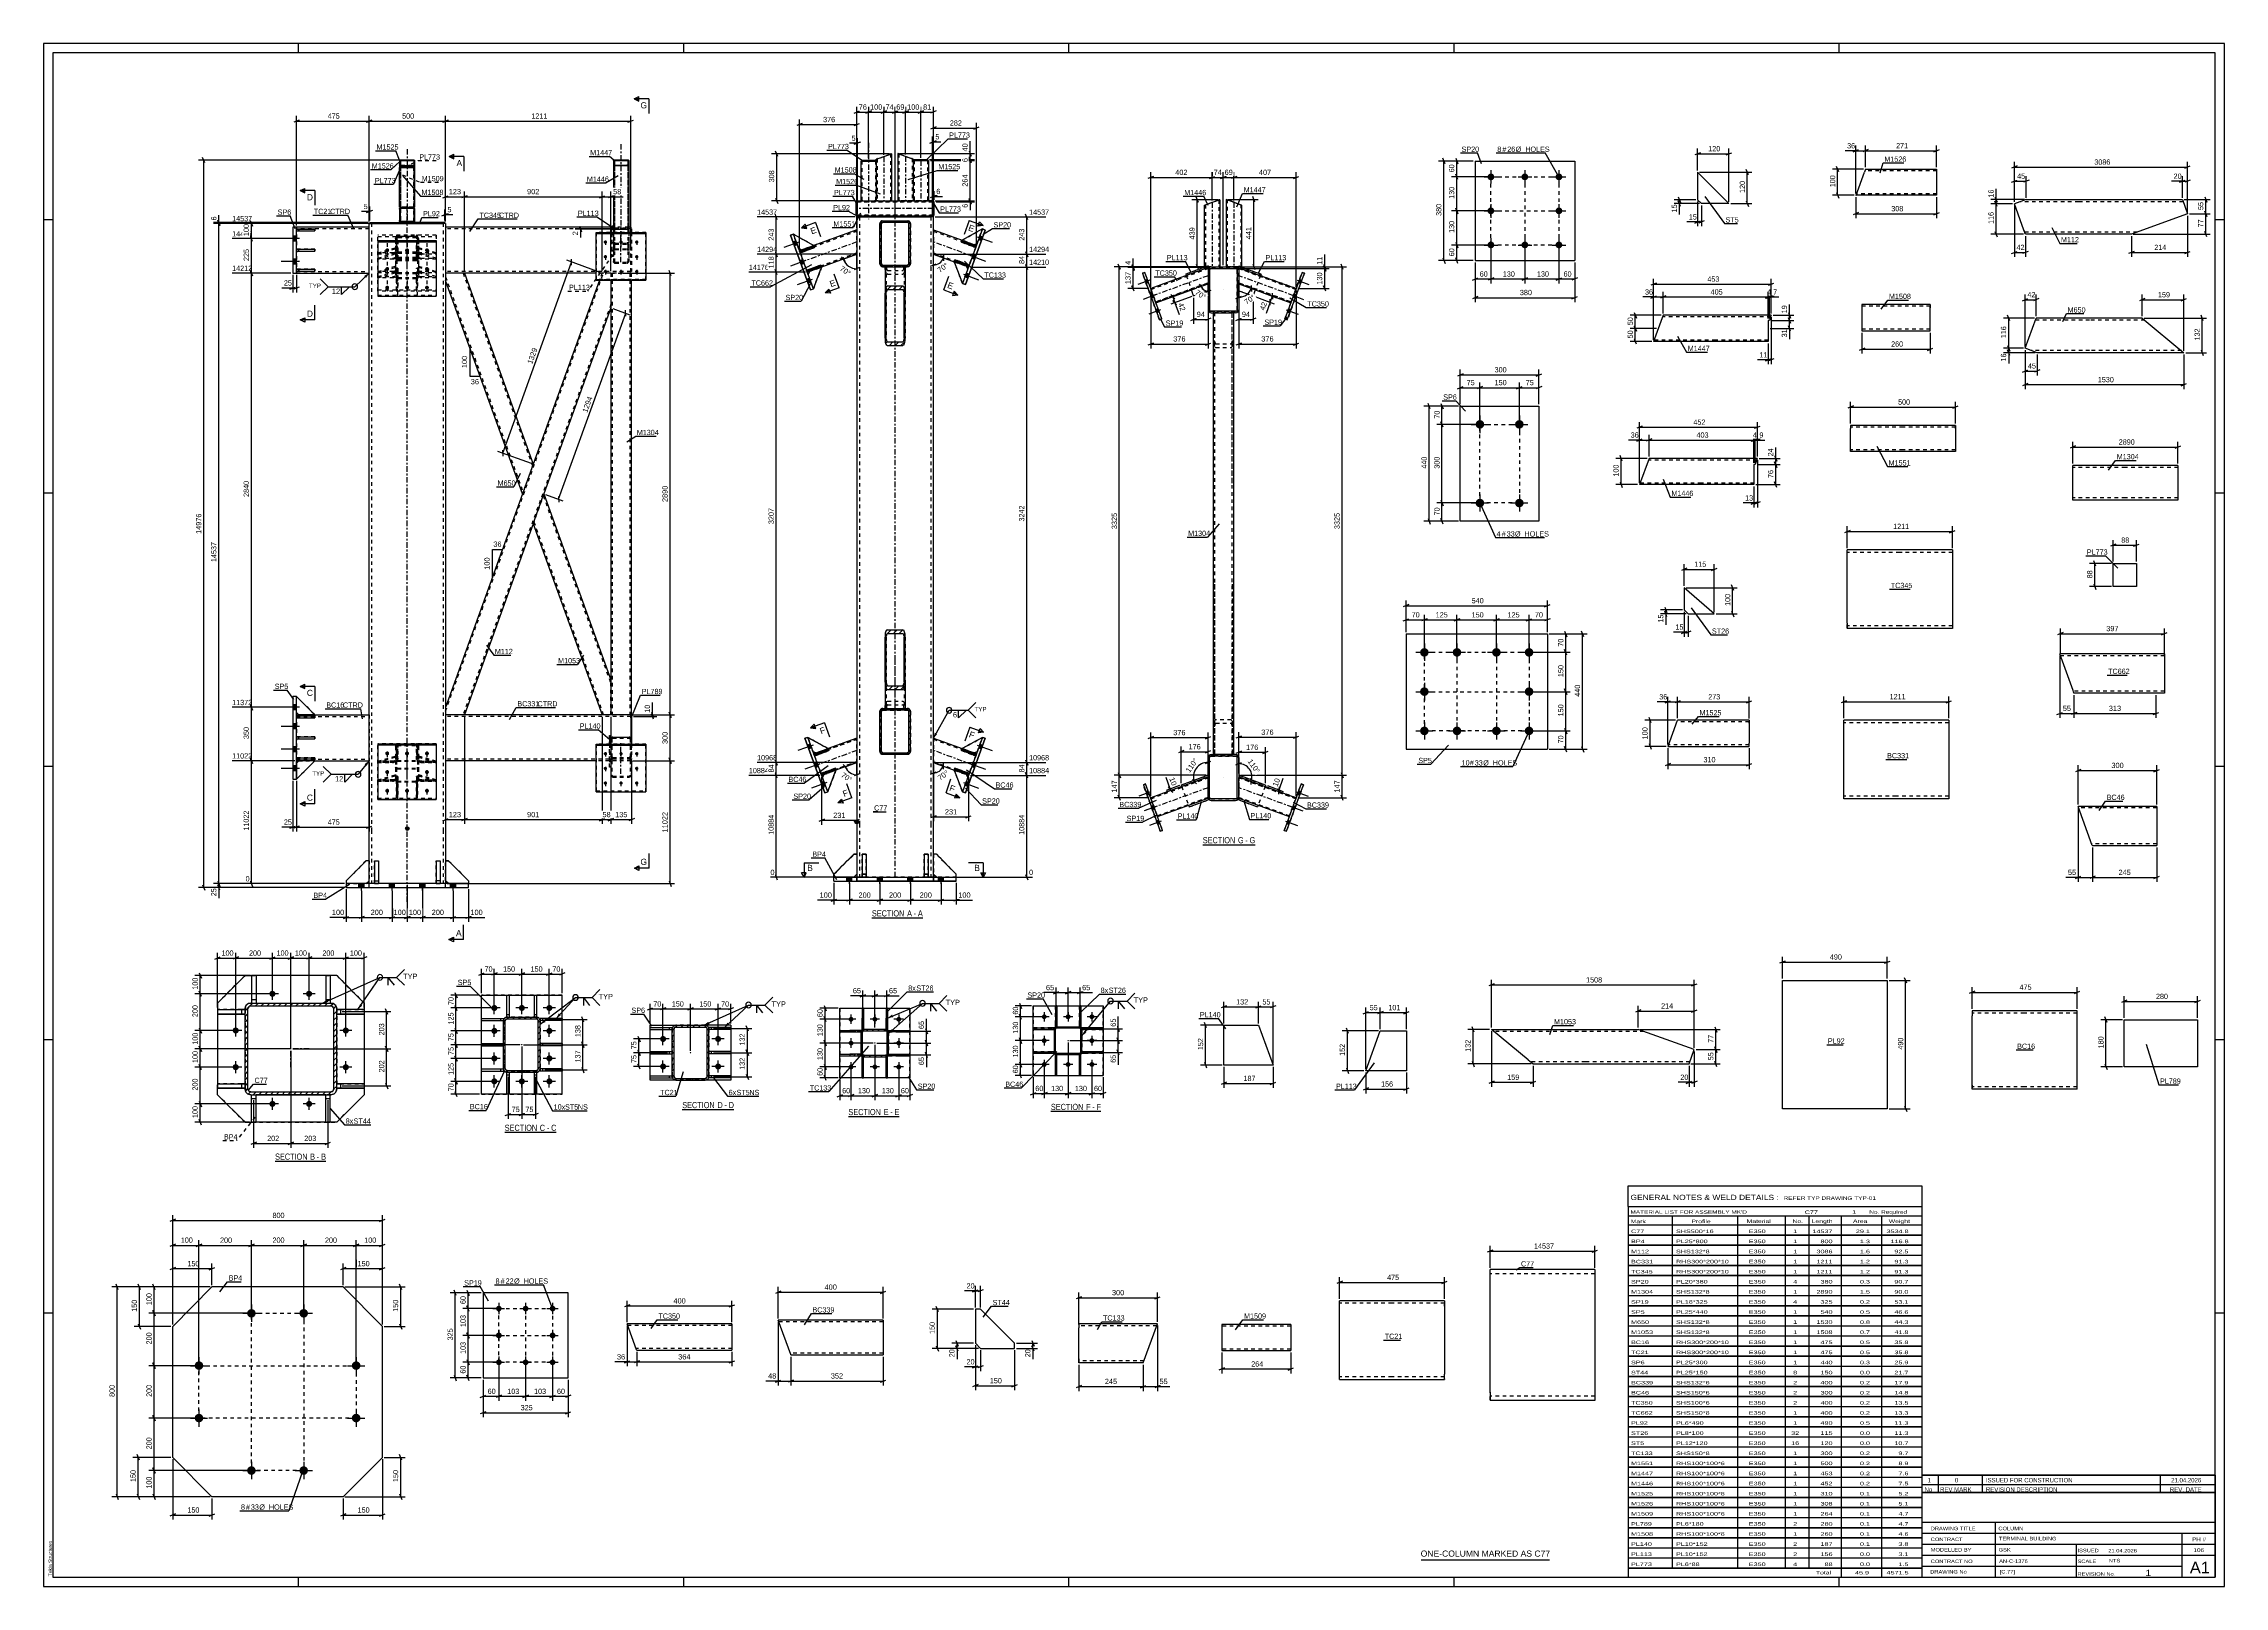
# Model space of a CAD drawing. Header units: millimetres. Extents: x 0 to 1189, y 0 to 841.
import ezdxf

# ---------------------------------------------------------------- set-up
doc = ezdxf.new("R2010")
doc.units = ezdxf.units.MM
doc.linetypes.add('DXK_LINE_DOT2', pattern=[3.9198, 1.9599, -1.9599])
doc.linetypes.add('DXK_LINE_DOT3', pattern=[5.9187, 2.979, -0.9799, 0.9799, -0.9799])
doc.styles.add('Arial', font='ARIAL.TTF', dxfattribs={"height": 0.2})
doc.styles.add('Arial Narrow', font='ARIALN.TTF', dxfattribs={"height": 0.2})

# ---------------------------------------------------------------- blocks, each defined once
blk = doc.blocks.new('Unknown-284935191-1134')
at = {"color": 5, "linetype": 'Continuous'}
for p, q in [((1189, 841), (0, 841)), ((0, 841), (0, 0)), ((1184, 836), (5, 836)), ((5, 836), (5, 5)), ((139, 836), (139, 841)), ((349, 836), (349, 841)), ((559, 836), (559, 841)), ((769, 836), (769, 841)), ((979, 836), (979, 841)), ((1184, 5), (1184, 836)), ((1189, 0), (1189, 841)), ((5, 745), (0, 745)), ((1189, 745), (1184, 745)), ((5, 596), (0, 596)), ((1189, 596), (1184, 596)), ((5, 447), (0, 447)), ((1189, 447), (1184, 447)), ((5, 298), (0, 298)), ((1189, 298), (1184, 298)), ((5, 149), (0, 149)), ((1189, 149), (1184, 149)), ((0, 0), (1189, 0)), ((5, 5), (1184, 5)), ((139, 0), (139, 5)), ((349, 0), (349, 5)), ((559, 0), (559, 5)), ((769, 0), (769, 5)), ((979, 0), (979, 5))]:
    blk.add_line(p, q, dxfattribs=at)
at = {"color": 174, "linetype": 'Continuous', "style": 'Arial'}
blk.add_text('Tekla Structures', height=1.91, rotation=90, dxfattribs=at).set_placement((4.5, 5.5))
blk = doc.blocks.new('Unknown-284935191-11 - 2119')
at = {"color": 6, "linetype": 'Continuous'}
blk.add_line((126.2, 231.8), (153.8, 231.8), dxfattribs=at)
at = {"color": 0, "linetype": 'Continuous'}
blk.add_wipeout([(144.3, 232.6), (144.3, 236.1), (126.2, 236.1), (126.2, 232.6)], dxfattribs=at)
blk.add_wipeout([(147.9, 232.6), (147.9, 236.1), (145.3, 236.1), (145.3, 232.6)], dxfattribs=at)
at = {"color": 7, "linetype": 'Continuous', "style": 'Arial Narrow'}
blk.add_text('SECTION ', height=3.34, dxfattribs=at).set_placement((126.2, 232.6))
at = {"color": 0, "linetype": 'Continuous'}
blk.add_wipeout([(150.2, 232.6), (150.2, 236.1), (148.9, 236.1), (148.9, 232.6)], dxfattribs=at)
blk.add_wipeout([(153.8, 232.6), (153.8, 236.1), (151.3, 236.1), (151.3, 232.6)], dxfattribs=at)
at = {"color": 7, "linetype": 'Continuous', "style": 'Arial Narrow'}
for s, p in [('B', (145.3, 232.6)), ('-', (148.9, 232.6)), ('B', (151.3, 232.6))]:
    blk.add_text(s, height=3.34, dxfattribs=at).set_placement(p)
blk = doc.blocks.new('Unknown-284935191-13 - 2531')
at = {"color": 6, "linetype": 'Continuous'}
blk.add_line((251.4, 247.6), (279.4, 247.6), dxfattribs=at)
at = {"color": 0, "linetype": 'Continuous'}
blk.add_wipeout([(269.5, 248.3), (269.5, 251.8), (251.4, 251.8), (251.4, 248.3)], dxfattribs=at)
blk.add_wipeout([(273.3, 248.3), (273.3, 251.8), (270.5, 251.8), (270.5, 248.3)], dxfattribs=at)
at = {"color": 7, "linetype": 'Continuous', "style": 'Arial Narrow'}
blk.add_text('SECTION ', height=3.34, dxfattribs=at).set_placement((251.4, 248.3))
at = {"color": 0, "linetype": 'Continuous'}
blk.add_wipeout([(275.6, 248.3), (275.6, 251.8), (274.4, 251.8), (274.4, 248.3)], dxfattribs=at)
blk.add_wipeout([(279.4, 248.3), (279.4, 251.8), (276.7, 251.8), (276.7, 248.3)], dxfattribs=at)
at = {"color": 7, "linetype": 'Continuous', "style": 'Arial Narrow'}
for s, p in [('C', (270.5, 248.3)), ('-', (274.4, 248.3)), ('C', (276.7, 248.3))]:
    blk.add_text(s, height=3.34, dxfattribs=at).set_placement(p)
blk = doc.blocks.new('Unknown-284935191-14 - 2940')
at = {"color": 6, "linetype": 'Continuous'}
blk.add_line((348.2, 259.9), (376.3, 259.9), dxfattribs=at)
at = {"color": 0, "linetype": 'Continuous'}
blk.add_wipeout([(366.3, 260.7), (366.3, 264.2), (348.2, 264.2), (348.2, 260.7)], dxfattribs=at)
blk.add_wipeout([(370.1, 260.7), (370.1, 264.2), (367.4, 264.2), (367.4, 260.7)], dxfattribs=at)
at = {"color": 7, "linetype": 'Continuous', "style": 'Arial Narrow'}
blk.add_text('SECTION ', height=3.34, dxfattribs=at).set_placement((348.2, 260.7))
at = {"color": 0, "linetype": 'Continuous'}
blk.add_wipeout([(372.5, 260.7), (372.5, 264.2), (371.2, 264.2), (371.2, 260.7)], dxfattribs=at)
blk.add_wipeout([(376.3, 260.7), (376.3, 264.2), (373.5, 264.2), (373.5, 260.7)], dxfattribs=at)
at = {"color": 7, "linetype": 'Continuous', "style": 'Arial Narrow'}
for s, p in [('D', (367.4, 260.7)), ('-', (371.2, 260.7)), ('D', (373.5, 260.7))]:
    blk.add_text(s, height=3.34, dxfattribs=at).set_placement(p)
blk = doc.blocks.new('Unknown-284935191-15 - 4007')
at = {"color": 6, "linetype": 'Continuous'}
blk.add_line((549.2, 259), (576.5, 259), dxfattribs=at)
at = {"color": 0, "linetype": 'Continuous'}
blk.add_wipeout([(567.4, 259.7), (567.4, 263.2), (549.2, 263.2), (549.2, 259.7)], dxfattribs=at)
blk.add_wipeout([(570.7, 259.7), (570.7, 263.2), (568.4, 263.2), (568.4, 259.7)], dxfattribs=at)
blk.add_wipeout([(573.1, 259.7), (573.1, 263.2), (571.8, 263.2), (571.8, 259.7)], dxfattribs=at)
at = {"color": 7, "linetype": 'Continuous', "style": 'Arial Narrow'}
blk.add_text('SECTION ', height=3.34, dxfattribs=at).set_placement((549.2, 259.7))
at = {"color": 0, "linetype": 'Continuous'}
blk.add_wipeout([(576.5, 259.7), (576.5, 263.2), (574.1, 263.2), (574.1, 259.7)], dxfattribs=at)
at = {"color": 7, "linetype": 'Continuous', "style": 'Arial Narrow'}
for s, p in [('F', (568.4, 259.7)), ('F', (574.1, 259.7)), ('-', (571.8, 259.7))]:
    blk.add_text(s, height=3.34, dxfattribs=at).set_placement(p)
blk = doc.blocks.new('Unknown-284935191-16 - 4229')
at = {"color": 6, "linetype": 'Continuous'}
blk.add_line((438.8, 256.2), (466.5, 256.2), dxfattribs=at)
at = {"color": 0, "linetype": 'Continuous'}
blk.add_wipeout([(456.9, 256.9), (456.9, 260.4), (438.8, 260.4), (438.8, 256.9)], dxfattribs=at)
blk.add_wipeout([(460.5, 256.9), (460.5, 260.4), (458, 260.4), (458, 256.9)], dxfattribs=at)
at = {"color": 7, "linetype": 'Continuous', "style": 'Arial Narrow'}
blk.add_text('SECTION ', height=3.34, dxfattribs=at).set_placement((438.8, 256.9))
at = {"color": 0, "linetype": 'Continuous'}
blk.add_wipeout([(462.9, 256.9), (462.9, 260.4), (461.6, 260.4), (461.6, 256.9)], dxfattribs=at)
blk.add_wipeout([(466.5, 256.9), (466.5, 260.4), (463.9, 260.4), (463.9, 256.9)], dxfattribs=at)
at = {"color": 7, "linetype": 'Continuous', "style": 'Arial Narrow'}
for s, p in [('E', (458, 256.9)), ('-', (461.6, 256.9)), ('E', (463.9, 256.9))]:
    blk.add_text(s, height=3.34, dxfattribs=at).set_placement(p)
blk = doc.blocks.new('Unknown-284935191-17 - 3278')
at = {"color": 6, "linetype": 'Continuous'}
blk.add_line((451.6, 364.4), (479.3, 364.4), dxfattribs=at)
at = {"color": 0, "linetype": 'Continuous'}
blk.add_wipeout([(469.8, 365.2), (469.8, 368.7), (451.6, 368.7), (451.6, 365.2)], dxfattribs=at)
blk.add_wipeout([(473.4, 365.2), (473.4, 368.7), (470.8, 368.7), (470.8, 365.2)], dxfattribs=at)
at = {"color": 7, "linetype": 'Continuous', "style": 'Arial Narrow'}
blk.add_text('SECTION ', height=3.34, dxfattribs=at).set_placement((451.6, 365.2))
at = {"color": 0, "linetype": 'Continuous'}
blk.add_wipeout([(475.7, 365.2), (475.7, 368.7), (474.4, 368.7), (474.4, 365.2)], dxfattribs=at)
blk.add_wipeout([(479.3, 365.2), (479.3, 368.7), (476.7, 368.7), (476.7, 365.2)], dxfattribs=at)
at = {"color": 7, "linetype": 'Continuous', "style": 'Arial Narrow'}
for s, p in [('A', (470.8, 365.2)), ('-', (474.4, 365.2)), ('A', (476.7, 365.2))]:
    blk.add_text(s, height=3.34, dxfattribs=at).set_placement(p)
blk = doc.blocks.new('Unknown-284935191-48 - 10052')
at = {"color": 6, "linetype": 'Continuous'}
blk.add_line((632, 404.3), (660.5, 404.3), dxfattribs=at)
at = {"color": 0, "linetype": 'Continuous'}
blk.add_wipeout([(650.1, 405.1), (650.1, 408.6), (632, 408.6), (632, 405.1)], dxfattribs=at)
blk.add_wipeout([(654.2, 405.1), (654.2, 408.6), (651.2, 408.6), (651.2, 405.1)], dxfattribs=at)
at = {"color": 7, "linetype": 'Continuous', "style": 'Arial Narrow'}
blk.add_text('SECTION ', height=3.34, dxfattribs=at).set_placement((632, 405.1))
at = {"color": 0, "linetype": 'Continuous'}
blk.add_wipeout([(656.5, 405.1), (656.5, 408.6), (655.2, 408.6), (655.2, 405.1)], dxfattribs=at)
blk.add_wipeout([(660.5, 405.1), (660.5, 408.6), (657.5, 408.6), (657.5, 405.1)], dxfattribs=at)
at = {"color": 7, "linetype": 'Continuous', "style": 'Arial Narrow'}
for s, p in [('G', (651.2, 405.1)), ('-', (655.2, 405.1)), ('G', (657.5, 405.1))]:
    blk.add_text(s, height=3.34, dxfattribs=at).set_placement(p)
blk = doc.blocks.new('Part-284935191-18342 - 18341')
at = {"color": 2, "linetype": 'Continuous'}
for p, q in [((1156.3, 508.3), (1099.2, 508.3)), ((1106.5, 488.3), (1099.2, 508.3)), ((1156.3, 508.3), (1156.3, 486.9)), ((1107, 486.9), (1106.5, 488.3)), ((1156.3, 486.9), (1107, 486.9))]:
    blk.add_line(p, q, dxfattribs=at)
at = {"color": 7, "linetype": 'DXK_LINE_DOT2'}
for p, q in [((1156.3, 507.2), (1099.6, 507.2)), ((1156.3, 507.7), (1156.3, 508.3)), ((1156.3, 488), (1106.6, 488))]:
    blk.add_line(p, q, dxfattribs=at)
blk = doc.blocks.new('Part-284935191-15484 - 15483')
at = {"color": 2, "linetype": 'Continuous'}
for p, q in [((780.5, 777), (780.5, 722.7)), ((780.5, 777), (834.8, 777)), ((834.8, 777), (834.8, 722.7)), ((780.5, 722.7), (834.8, 722.7))]:
    blk.add_line(p, q, dxfattribs=at)
blk = doc.blocks.new('Bolt-284935191-15485 - 15483')
at = {"linetype": 'Continuous'}
for points in [[(789.1, 770.2, -1), (789.1, 766.5, -1)], [(807.6, 770.2, -1), (807.6, 766.5, -1)], [(826.2, 770.2, -1), (826.2, 766.5, -1)], [(789.1, 751.7, -1), (789.1, 748, -1)], [(826.2, 751.7, -1), (826.2, 748, -1)], [(789.1, 733.1, -1), (789.1, 729.4, -1)], [(807.6, 733.1, -1), (807.6, 729.4, -1)], [(826.2, 733.1, -1), (826.2, 729.4, -1)]]:
    blk.add_hatch(color=1, dxfattribs=at).paths.add_polyline_path(points)
at = {"color": 1, "linetype": 'Continuous'}
for p, q in [((785.4, 768.4), (792.8, 768.4)), ((789.1, 772.1), (789.1, 764.7)), ((803.9, 768.4), (811.4, 768.4)), ((807.6, 772.1), (807.6, 764.7)), ((822.5, 768.4), (829.9, 768.4)), ((826.2, 772.1), (826.2, 764.7)), ((785.4, 749.8), (792.8, 749.8)), ((789.1, 753.5), (789.1, 746.1)), ((822.5, 749.8), (829.9, 749.8)), ((826.2, 753.5), (826.2, 746.1)), ((785.4, 731.2), (792.8, 731.2)), ((789.1, 735), (789.1, 727.5)), ((803.9, 731.2), (811.4, 731.2)), ((807.6, 735), (807.6, 727.5)), ((822.5, 731.2), (829.9, 731.2)), ((826.2, 735), (826.2, 727.5))]:
    blk.add_line(p, q, dxfattribs=at)
blk = doc.blocks.new('Part-284935191-2154 - 2119')
at = {"color": 2, "linetype": 'Continuous'}
for p, q in [((94.8, 274), (94.8, 274)), ((94.8, 274), (107.8, 274)), ((94.8, 274), (94.8, 271.5)), ((107.8, 274), (109.8, 274)), ((107.8, 274), (107.8, 271.5)), ((94.8, 271.5), (107.8, 271.5)), ((107.8, 271.5), (94.8, 271.5)), ((107.8, 271.5), (109.8, 271.5)), ((109.8, 271.5), (107.8, 271.5))]:
    blk.add_line(p, q, dxfattribs=at)
at = {"color": 7, "linetype": 'DXK_LINE_DOT2'}
for p, q in [((107.8, 274), (94.8, 274)), ((109.8, 274), (107.8, 274)), ((109.8, 274), (109.8, 274)), ((109.8, 274), (109.8, 271.5)), ((107.8, 271.5), (107.8, 271.5))]:
    blk.add_line(p, q, dxfattribs=at)
blk = doc.blocks.new('Part-284935191-2159 - 2119')
at = {"color": 2, "linetype": 'Continuous'}
for p, q in [((94.8, 314.5), (94.8, 314.5)), ((94.8, 314.5), (107.8, 314.5)), ((94.8, 314.5), (94.8, 312)), ((94.8, 312), (107.8, 312)), ((107.8, 312), (94.8, 312)), ((107.8, 314.5), (109.8, 314.5)), ((107.8, 314.5), (107.8, 312)), ((107.8, 312), (109.8, 312)), ((109.8, 312), (107.8, 312))]:
    blk.add_line(p, q, dxfattribs=at)
at = {"color": 7, "linetype": 'DXK_LINE_DOT2'}
for p, q in [((107.8, 314.5), (94.8, 314.5)), ((109.8, 314.5), (107.8, 314.5)), ((107.8, 312), (107.8, 312)), ((109.8, 314.5), (109.8, 314.5)), ((109.8, 314.5), (109.8, 312))]:
    blk.add_line(p, q, dxfattribs=at)
blk = doc.blocks.new('Bolt-284935191-2223 - 2119')
at = {"linetype": 'Continuous'}
for points in [[(124.8, 321.4), (124.4, 321.4), (124.1, 321.5), (123.8, 321.7), (123.5, 321.9), (123.3, 322.2), (123.2, 322.5), (123.1, 322.9), (123.1, 323.2), (123.2, 323.5), (123.3, 323.9), (123.5, 324.1), (123.8, 324.4), (124.1, 324.5), (124.4, 324.6), (124.8, 324.7), (125.1, 324.6), (125.4, 324.5), (125.7, 324.4), (126, 324.1), (126.2, 323.9), (126.3, 323.5), (126.4, 323.2), (126.4, 322.9), (126.3, 322.5), (126.2, 322.2), (126, 321.9), (125.7, 321.7), (125.4, 321.5), (125.1, 321.4)], [(144.8, 321.4), (144.4, 321.4), (144.1, 321.5), (143.8, 321.7), (143.5, 321.9), (143.3, 322.2), (143.2, 322.5), (143.1, 322.9), (143.1, 323.2), (143.2, 323.5), (143.3, 323.9), (143.5, 324.1), (143.8, 324.4), (144.1, 324.5), (144.4, 324.6), (144.8, 324.7), (145.1, 324.6), (145.4, 324.5), (145.7, 324.4), (146, 324.1), (146.2, 323.9), (146.3, 323.5), (146.4, 323.2), (146.4, 322.9), (146.3, 322.5), (146.2, 322.2), (146, 321.9), (145.7, 321.7), (145.4, 321.5), (145.1, 321.4)], [(104.8, 301.4), (104.4, 301.4), (104.1, 301.5), (103.8, 301.7), (103.5, 301.9), (103.3, 302.2), (103.2, 302.5), (103.1, 302.9), (103.1, 303.2), (103.2, 303.5), (103.3, 303.9), (103.5, 304.1), (103.8, 304.4), (104.1, 304.5), (104.4, 304.6), (104.8, 304.7), (105.1, 304.6), (105.4, 304.5), (105.7, 304.4), (106, 304.1), (106.2, 303.9), (106.3, 303.5), (106.4, 303.2), (106.4, 302.9), (106.3, 302.5), (106.2, 302.2), (106, 301.9), (105.7, 301.7), (105.4, 301.5), (105.1, 301.4)], [(164.8, 301.4), (164.4, 301.4), (164.1, 301.5), (163.8, 301.7), (163.5, 301.9), (163.3, 302.2), (163.2, 302.5), (163.1, 302.9), (163.1, 303.2), (163.2, 303.5), (163.3, 303.9), (163.5, 304.1), (163.8, 304.4), (164.1, 304.5), (164.4, 304.6), (164.8, 304.7), (165.1, 304.6), (165.4, 304.5), (165.7, 304.4), (166, 304.1), (166.2, 303.9), (166.3, 303.5), (166.4, 303.2), (166.4, 302.9), (166.3, 302.5), (166.2, 302.2), (166, 301.9), (165.7, 301.7), (165.4, 301.5), (165.1, 301.4)], [(104.8, 281.4), (104.4, 281.4), (104.1, 281.5), (103.8, 281.7), (103.5, 281.9), (103.3, 282.2), (103.2, 282.5), (103.1, 282.9), (103.1, 283.2), (103.2, 283.5), (103.3, 283.9), (103.5, 284.1), (103.8, 284.4), (104.1, 284.5), (104.4, 284.6), (104.8, 284.7), (105.1, 284.6), (105.4, 284.5), (105.7, 284.4), (106, 284.1), (106.2, 283.9), (106.3, 283.5), (106.4, 283.2), (106.4, 282.9), (106.3, 282.5), (106.2, 282.2), (106, 281.9), (105.7, 281.7), (105.4, 281.5), (105.1, 281.4)], [(164.8, 281.4), (164.4, 281.4), (164.1, 281.5), (163.8, 281.7), (163.5, 281.9), (163.3, 282.2), (163.2, 282.5), (163.1, 282.9), (163.1, 283.2), (163.2, 283.5), (163.3, 283.9), (163.5, 284.1), (163.8, 284.4), (164.1, 284.5), (164.4, 284.6), (164.8, 284.7), (165.1, 284.6), (165.4, 284.5), (165.7, 284.4), (166, 284.1), (166.2, 283.9), (166.3, 283.5), (166.4, 283.2), (166.4, 282.9), (166.3, 282.5), (166.2, 282.2), (166, 281.9), (165.7, 281.7), (165.4, 281.5), (165.1, 281.4)], [(124.8, 261.4), (124.4, 261.4), (124.1, 261.5), (123.8, 261.7), (123.5, 261.9), (123.3, 262.2), (123.2, 262.5), (123.1, 262.9), (123.1, 263.2), (123.2, 263.5), (123.3, 263.9), (123.5, 264.1), (123.8, 264.4), (124.1, 264.5), (124.4, 264.6), (124.8, 264.7), (125.1, 264.6), (125.4, 264.5), (125.7, 264.4), (126, 264.1), (126.2, 263.9), (126.3, 263.5), (126.4, 263.2), (126.4, 262.9), (126.3, 262.5), (126.2, 262.2), (126, 261.9), (125.7, 261.7), (125.4, 261.5), (125.1, 261.4)], [(144.8, 261.4), (144.4, 261.4), (144.1, 261.5), (143.8, 261.7), (143.5, 261.9), (143.3, 262.2), (143.2, 262.5), (143.1, 262.9), (143.1, 263.2), (143.2, 263.5), (143.3, 263.9), (143.5, 264.1), (143.8, 264.4), (144.1, 264.5), (144.4, 264.6), (144.8, 264.7), (145.1, 264.6), (145.4, 264.5), (145.7, 264.4), (146, 264.1), (146.2, 263.9), (146.3, 263.5), (146.4, 263.2), (146.4, 262.9), (146.3, 262.5), (146.2, 262.2), (146, 261.9), (145.7, 261.7), (145.4, 261.5), (145.1, 261.4)]]:
    blk.add_hatch(color=1, dxfattribs=at).paths.add_polyline_path(points)
at = {"color": 1, "linetype": 'Continuous'}
for p, q in [((128.1, 323), (121.5, 323)), ((124.8, 319.7), (124.8, 326.3)), ((148.1, 323), (141.5, 323)), ((144.8, 319.7), (144.8, 326.3)), ((108.1, 303), (101.5, 303)), ((104.8, 299.7), (104.8, 306.3)), ((168.1, 303), (161.5, 303)), ((164.8, 299.7), (164.8, 306.3)), ((104.8, 279.7), (104.8, 286.3)), ((164.8, 279.7), (164.8, 286.3)), ((108.1, 283), (101.5, 283)), ((168.1, 283), (161.5, 283)), ((128.1, 263), (121.5, 263)), ((124.8, 259.7), (124.8, 266.3)), ((148.1, 263), (141.5, 263)), ((144.8, 259.7), (144.8, 266.3))]:
    blk.add_line(p, q, dxfattribs=at)
blk = doc.blocks.new('Part-284935191-2164 - 2119')
at = {"color": 2, "linetype": 'Continuous'}
for p, q in [((161.8, 274), (159.8, 274)), ((161.8, 274), (161.8, 271.5)), ((174.8, 274), (161.8, 274)), ((174.8, 274), (174.8, 271.5)), ((159.8, 271.5), (161.8, 271.5)), ((161.8, 271.5), (159.8, 271.5)), ((161.8, 271.5), (174.8, 271.5)), ((174.8, 271.5), (161.8, 271.5)), ((174.8, 271.5), (174.8, 271.5))]:
    blk.add_line(p, q, dxfattribs=at)
at = {"color": 7, "linetype": 'DXK_LINE_DOT2'}
for p, q in [((159.8, 271.5), (159.8, 274)), ((159.8, 274), (161.8, 274)), ((161.8, 274), (174.8, 274)), ((159.8, 271.5), (159.8, 271.5)), ((161.8, 271.5), (161.8, 271.5)), ((174.8, 271.5), (174.8, 271.5))]:
    blk.add_line(p, q, dxfattribs=at)
blk = doc.blocks.new('Part-284935191-2169 - 2119')
at = {"color": 2, "linetype": 'Continuous'}
for p, q in [((161.8, 314.5), (159.8, 314.5)), ((159.8, 312), (161.8, 312)), ((161.8, 312), (159.8, 312)), ((161.8, 314.5), (161.8, 312)), ((174.8, 314.5), (161.8, 314.5)), ((161.8, 312), (174.8, 312)), ((174.8, 312), (161.8, 312)), ((174.8, 314.5), (174.8, 312)), ((174.8, 312), (174.8, 312))]:
    blk.add_line(p, q, dxfattribs=at)
at = {"color": 7, "linetype": 'DXK_LINE_DOT2'}
for p, q in [((159.8, 312), (159.8, 314.5)), ((159.8, 314.5), (161.8, 314.5)), ((159.8, 312), (159.8, 312)), ((161.8, 314.5), (174.8, 314.5)), ((161.8, 312), (161.8, 312)), ((174.8, 312), (174.8, 312))]:
    blk.add_line(p, q, dxfattribs=at)
blk = doc.blocks.new('Part-284935191-2205 - 2119')
at = {"color": 2, "linetype": 'Continuous'}
for p, q in [((109.8, 333), (94.8, 318)), ((109.8, 333), (113.3, 333)), ((109.8, 333), (109.8, 333)), ((153.8, 333), (115.8, 333)), ((159.8, 333), (156.3, 333)), ((174.8, 318), (159.8, 333)), ((159.8, 333), (159.8, 333)), ((94.8, 318), (94.8, 314.5)), ((94.8, 312), (94.8, 274)), ((174.8, 318), (174.8, 318)), ((174.8, 318), (174.8, 314.5)), ((174.8, 312), (174.8, 274)), ((94.8, 268), (94.8, 271.5)), ((94.8, 268), (109.8, 253)), ((159.8, 253), (174.8, 268)), ((174.8, 271.5), (174.8, 268)), ((109.8, 253), (109.8, 253)), ((109.8, 253), (113.3, 253)), ((153.8, 253), (115.8, 253)), ((159.8, 253), (156.3, 253)), ((159.8, 253), (159.8, 253))]:
    blk.add_line(p, q, dxfattribs=at)
at = {"color": 7, "linetype": 'DXK_LINE_DOT2'}
for p, q in [((94.8, 318), (109.8, 333)), ((159.8, 333), (109.8, 333)), ((113.3, 333), (115.8, 333)), ((156.3, 333), (153.8, 333)), ((159.8, 333), (174.8, 318)), ((94.8, 314.5), (94.8, 312)), ((174.8, 318), (174.8, 271.5)), ((174.8, 314.5), (174.8, 312)), ((94.8, 274), (94.8, 271.5)), ((94.8, 271.5), (94.8, 274)), ((174.8, 274), (174.8, 271.5)), ((109.8, 253), (94.8, 268)), ((94.8, 268), (94.8, 268)), ((159.8, 253), (174.8, 268)), ((174.8, 268), (174.8, 268)), ((109.8, 253), (159.8, 253)), ((113.3, 253), (115.8, 253)), ((156.3, 253), (153.8, 253))]:
    blk.add_line(p, q, dxfattribs=at)
blk = doc.blocks.new('Part-284935191-2238 - 2119')
at = {"linetype": 'Continuous'}
h = blk.add_hatch(dxfattribs=at)
h.set_pattern_fill('', scale=0.7, style=0, pattern_type=0)
h.set_pattern_definition([(45, (110.0042, 270.0084), (-1.571545, 1.571545), [])])
h.paths.add_polyline_path([(109.8, 271.2), (110, 270), (110.7, 269), (111.7, 268.3), (113, 268), (156.6, 268), (157.8, 268.3), (158.8, 269), (159.5, 270), (159.8, 271.2), (159.8, 314.8), (159.5, 316.1), (158.8, 317.1), (157.8, 317.8), (156.6, 318), (113, 318), (111.7, 317.8), (110.7, 317.1), (110, 316.1), (109.8, 314.8)])
h.paths.add_polyline_path([(111.5, 315.4), (111.8, 316), (112.3, 316.3), (113, 316.4), (156.6, 316.4), (157.2, 316.3), (157.7, 316), (158, 315.4), (158.2, 314.8), (158.2, 271.2), (158, 270.6), (157.7, 270.1), (157.2, 269.8), (156.6, 269.6), (113, 269.6), (112.3, 269.8), (111.8, 270.1), (111.5, 270.6), (111.4, 271.2), (111.4, 314.8)])
at = {"color": 7, "linetype": 'DXK_LINE_DOT2'}
for p, q in [((109.8, 314.8), (110, 316.1)), ((109.8, 314.8), (109.8, 271.2)), ((111.5, 315.4), (111.4, 314.8)), ((111.4, 314.8), (111.4, 314.8)), ((111.4, 271.2), (111.4, 314.8)), ((111.5, 315.4), (111.5, 315.4)), ((111.7, 317.8), (113, 318)), ((113, 318), (156.6, 318)), ((113, 318), (113, 318)), ((156.6, 318), (156.6, 318)), ((156.6, 318), (157.8, 317.8)), ((158, 315.4), (158, 315.4)), ((158.2, 314.8), (158, 315.4)), ((158.2, 314.8), (158.2, 314.8)), ((158.2, 271.2), (158.2, 314.8)), ((159.5, 316.1), (159.8, 314.8)), ((159.8, 314.8), (159.8, 271.2)), ((110, 270), (109.8, 271.2)), ((111.4, 271.2), (111.4, 271.2)), ((111.4, 271.2), (111.5, 270.6)), ((112.3, 269.8), (113, 269.6)), ((113, 269.6), (113, 269.6)), ((113, 269.6), (156.6, 269.6)), ((113.3, 268), (115.8, 268)), ((156.3, 268), (153.8, 268)), ((156.6, 269.6), (157.2, 269.8)), ((156.6, 269.6), (156.6, 269.6)), ((158, 270.6), (158.2, 271.2)), ((158.2, 271.2), (158.2, 271.2)), ((159.8, 271.2), (159.5, 270))]:
    blk.add_line(p, q, dxfattribs=at)
at = {"color": 2, "linetype": 'Continuous'}
for p, q in [((110, 316.1), (109.8, 314.8)), ((109.8, 271.2), (109.8, 314.8)), ((111.4, 314.8), (111.5, 315.4)), ((111.4, 271.2), (111.4, 314.8)), ((113, 318), (111.7, 317.8)), ((113, 316.4), (112.3, 316.3)), ((112.3, 316.3), (113, 316.4)), ((113, 318), (156.6, 318)), ((113, 316.4), (113, 316.4)), ((113, 316.4), (156.6, 316.4)), ((113, 316.4), (156.6, 316.4)), ((157.8, 317.8), (156.6, 318)), ((156.6, 316.4), (156.6, 316.4)), ((157.2, 316.3), (156.6, 316.4)), ((156.6, 316.4), (157.2, 316.3)), ((158, 315.4), (158.2, 314.8)), ((158.2, 271.2), (158.2, 314.8)), ((159.8, 314.8), (159.5, 316.1)), ((159.8, 271.2), (159.8, 314.8)), ((109.8, 271.2), (110, 270)), ((110, 270), (110, 270)), ((110, 270), (110, 270)), ((111.5, 270.6), (111.4, 271.2)), ((113, 268), (111.7, 268.3)), ((111.7, 268.3), (113, 268)), ((113, 269.6), (112.3, 269.8)), ((113, 269.6), (156.6, 269.6)), ((113, 268), (113.3, 268)), ((113, 268), (113, 268)), ((113, 268), (156.6, 268)), ((153.8, 268), (115.8, 268)), ((156.6, 268), (156.3, 268)), ((157.2, 269.8), (156.6, 269.6)), ((157.8, 268.3), (156.6, 268)), ((156.6, 268), (157.8, 268.3)), ((156.6, 268), (156.6, 268)), ((158.2, 271.2), (158, 270.6)), ((159.5, 270), (159.8, 271.2)), ((159.5, 270), (159.5, 270)), ((159.5, 270), (159.5, 270))]:
    blk.add_line(p, q, dxfattribs=at)
at = {"color": 7, "linetype": 'DXK_LINE_DOT3'}
for p, q in [((134.8, 283), (134.8, 303)), ((144.8, 293), (124.8, 293))]:
    blk.add_line(p, q, dxfattribs=at)
at = {"color": 7, "linetype": 'DXK_LINE_DOT2'}
for centre, radius, start, end in [((113, 314.8), 3.2, 112.5, 157.5), ((156.6, 314.8), 3.2, 22.5, 67.5), ((113, 271.2), 1.6, 202.5, 247.5), ((156.6, 271.2), 1.6, 292.5, 337.5)]:
    blk.add_arc(centre, radius, start, end, dxfattribs=at)
at = {"color": 2, "linetype": 'Continuous'}
for centre, radius, start, end in [((113, 314.8), 3.2, 112.5, 157.5), ((113, 314.8), 1.6, 112.5, 157.5), ((113, 314.8), 1.6, 112.5, 157.5), ((156.6, 314.8), 1.6, 22.5, 67.5), ((156.6, 314.8), 1.6, 22.5, 67.5), ((156.6, 314.8), 3.2, 22.5, 67.5), ((113, 271.2), 3.2, 202.5, 247.5), ((113, 271.2), 3.2, 202.5, 247.5), ((113, 271.2), 1.6, 202.5, 247.5), ((156.6, 271.2), 1.6, 292.5, 337.5), ((156.6, 271.2), 3.2, 292.5, 337.5), ((156.6, 271.2), 3.2, 292.5, 337.5)]:
    blk.add_arc(centre, radius, start, end, dxfattribs=at)
blk = doc.blocks.new('Part-284935191-2243 - 2119')
at = {"color": 2, "linetype": 'Continuous'}
for p, q in [((113.3, 268), (115.8, 268)), ((113.3, 253), (113.3, 268)), ((113.3, 266), (115.8, 266)), ((115.8, 253), (115.8, 268)), ((113.3, 253), (115.8, 253))]:
    blk.add_line(p, q, dxfattribs=at)
at = {"color": 7, "linetype": 'DXK_LINE_DOT2'}
for p, q in [((113.3, 268), (115.8, 268)), ((113.3, 266), (115.8, 266)), ((115.8, 253), (113.3, 253))]:
    blk.add_line(p, q, dxfattribs=at)
blk = doc.blocks.new('Part-284935191-2248 - 2119')
at = {"color": 2, "linetype": 'Continuous'}
for p, q in [((153.8, 268), (156.3, 268)), ((153.8, 253), (153.8, 268)), ((153.8, 266), (156.3, 266)), ((156.3, 253), (156.3, 268)), ((153.8, 253), (156.3, 253))]:
    blk.add_line(p, q, dxfattribs=at)
at = {"color": 7, "linetype": 'DXK_LINE_DOT2'}
for p, q in [((153.8, 268), (156.3, 268)), ((153.8, 266), (156.3, 266)), ((156.3, 253), (153.8, 253))]:
    blk.add_line(p, q, dxfattribs=at)
blk = doc.blocks.new('Part-284935191-2253 - 2119')
at = {"color": 2, "linetype": 'Continuous'}
for p, q in [((113.3, 333), (113.3, 318)), ((115.8, 333), (113.3, 333)), ((115.8, 333), (115.8, 318)), ((113.3, 320), (115.8, 320))]:
    blk.add_line(p, q, dxfattribs=at)
at = {"color": 7, "linetype": 'DXK_LINE_DOT2'}
for p, q in [((113.3, 333), (115.8, 333)), ((113.3, 320), (115.8, 320)), ((113.3, 318), (113.3, 318)), ((113.3, 318), (115.8, 318)), ((113.3, 318), (115.8, 318)), ((115.8, 318), (115.8, 318))]:
    blk.add_line(p, q, dxfattribs=at)
blk = doc.blocks.new('Part-284935191-2258 - 2119')
at = {"color": 2, "linetype": 'Continuous'}
for p, q in [((153.8, 333), (153.8, 318)), ((156.3, 333), (153.8, 333)), ((156.3, 333), (156.3, 318)), ((153.8, 320), (156.3, 320))]:
    blk.add_line(p, q, dxfattribs=at)
at = {"color": 7, "linetype": 'DXK_LINE_DOT2'}
for p, q in [((153.8, 333), (156.3, 333)), ((153.8, 320), (156.3, 320)), ((153.8, 318), (153.8, 318)), ((153.8, 318), (156.3, 318)), ((153.8, 318), (156.3, 318)), ((156.3, 318), (156.3, 318))]:
    blk.add_line(p, q, dxfattribs=at)
blk = doc.blocks.new('Part-284935191-1264 - 1225')
at = {"color": 7, "linetype": 'DXK_LINE_DOT2'}
for p, q in [((147.9, 728.9), (137.9, 728.9)), ((137.9, 728.9), (137.9, 727.9)), ((137.9, 727.9), (147.9, 727.9)), ((139.1, 727.9), (139.1, 728.9)), ((147.9, 727.9), (147.9, 728.9))]:
    blk.add_line(p, q, dxfattribs=at)
blk = doc.blocks.new('Part-284935191-1252 - 1225')
at = {"color": 7, "linetype": 'DXK_LINE_DOT2'}
for p, q in [((182.3, 706.1), (182.3, 736.5)), ((214, 736.5), (182.3, 736.5)), ((182.3, 735.9), (214, 735.9)), ((214, 736.5), (214, 706.1)), ((182.3, 706.7), (214, 706.7)), ((214, 706.1), (182.3, 706.1))]:
    blk.add_line(p, q, dxfattribs=at)
blk = doc.blocks.new('Bolt-284935191-1291 - 1225')
at = {"linetype": 'Continuous'}
for points in [[(135.8, 736), (135.8, 733.3), (137.9, 733.3), (137.9, 736)], [(135.8, 736), (135.8, 733.3), (137.9, 733.3), (137.9, 736)], [(135.8, 723.5), (135.8, 720.8), (137.9, 720.8), (137.9, 723.5)], [(135.8, 723.5), (135.8, 720.8), (137.9, 720.8), (137.9, 723.5)]]:
    blk.add_hatch(color=1, dxfattribs=at).paths.add_polyline_path(points)
at = {"color": 1, "linetype": 'Continuous'}
for p, q in [((139.5, 734.7), (129.5, 734.7)), ((139.5, 734.7), (129.5, 734.7)), ((137.9, 736), (135.8, 736)), ((137.9, 736), (135.8, 736)), ((137.9, 733.3), (135.8, 733.3)), ((137.9, 733.3), (135.8, 733.3)), ((139.5, 722.2), (129.5, 722.2)), ((139.5, 722.2), (129.5, 722.2)), ((137.9, 723.5), (135.8, 723.5)), ((137.9, 723.5), (135.8, 723.5)), ((137.9, 720.8), (135.8, 720.8)), ((137.9, 720.8), (135.8, 720.8))]:
    blk.add_line(p, q, dxfattribs=at)
blk = doc.blocks.new('Part-284935191-1228 - 1225')
at = {"color": 2, "linetype": 'Continuous'}
for p, q in [((320.1, 740.1), (320.6, 740.1)), ((320.6, 740.1), (320.6, 738))]:
    blk.add_line(p, q, dxfattribs=at)
at = {"color": 7, "linetype": 'DXK_LINE_DOT2'}
for p, q in [((320.1, 716.7), (320.1, 740.1)), ((320.6, 738), (320.6, 716.7)), ((320.6, 716.7), (320.1, 716.7))]:
    blk.add_line(p, q, dxfattribs=at)
blk = doc.blocks.new('Part-284935191-1286 - 1225')
at = {"color": 2, "linetype": 'Continuous'}
for p, q in [((231.6, 383.1), (165, 383.1)), ((165, 383.1), (165, 381)), ((165, 381), (231.6, 381)), ((177.5, 381), (177.5, 383.1)), ((219.1, 381), (219.1, 383.1)), ((231.6, 381), (231.6, 383.1))]:
    blk.add_line(p, q, dxfattribs=at)
blk = doc.blocks.new('Part-284935191-1229 - 1225')
at = {"color": 7, "linetype": 'DXK_LINE_DOT2'}
for p, q in [((194.5, 744), (194.5, 751.3)), ((201.8, 751.3), (194.5, 751.3)), ((201.8, 744), (201.8, 751.3)), ((201.8, 744), (194.5, 744))]:
    blk.add_line(p, q, dxfattribs=at)
blk = doc.blocks.new('Part-284935191-1246 - 1225')
at = {"color": 2, "linetype": 'Continuous'}
for p, q in [((194.1, 777.2), (194, 777.1)), ((194, 777.1), (194, 773.5)), ((194, 774.8), (194.1, 774.6)), ((194.3, 777.4), (194.1, 777.2)), ((194.1, 774.6), (194.3, 774.5)), ((194.6, 777.4), (194.3, 777.4)), ((194.3, 774.5), (194.6, 774.5)), ((194.5, 777.1), (194.5, 777.2)), ((194.5, 777.2), (194.7, 777.2)), ((194.5, 777.1), (194.5, 774.8)), ((194.5, 774.7), (194.5, 774.8)), ((194.7, 774.7), (194.5, 774.7)), ((195, 777.5), (194.6, 777.4)), ((194.6, 774.5), (195, 774.4)), ((194.7, 777.2), (194.8, 777.3)), ((194.8, 774.6), (194.7, 774.7)), ((194.8, 777.3), (195, 777.3)), ((195, 774.6), (194.8, 774.6)), ((195, 777.5), (201.3, 777.5)), ((195, 777.3), (201.3, 777.3)), ((195, 774.6), (201.3, 774.6)), ((195, 774.4), (201.3, 774.4)), ((201.7, 777.4), (201.3, 777.5)), ((201.3, 777.3), (201.5, 777.3)), ((201.5, 774.6), (201.3, 774.6)), ((201.3, 774.4), (201.7, 774.5)), ((201.5, 777.3), (201.7, 777.2)), ((201.7, 774.7), (201.5, 774.6)), ((202.1, 777.4), (201.7, 777.4)), ((201.7, 777.2), (201.8, 777.2)), ((201.8, 774.7), (201.7, 774.7)), ((201.7, 774.5), (202.1, 774.5)), ((201.8, 777.2), (201.8, 777.1)), ((201.8, 777.1), (201.8, 774.8)), ((201.8, 774.8), (201.8, 774.7)), ((202.3, 777.2), (202.1, 777.4)), ((202.1, 774.5), (202.3, 774.6)), ((202.3, 777.1), (202.3, 777.2)), ((202.3, 777.1), (202.3, 773.5)), ((202.3, 774.6), (202.3, 774.8))]:
    blk.add_line(p, q, dxfattribs=at)
at = {"color": 7, "linetype": 'DXK_LINE_DOT2'}
for p, q in [((194, 751.8), (194, 773.5)), ((194.5, 774.8), (194.5, 751.8)), ((201.8, 774.8), (201.8, 751.8)), ((202.3, 774.8), (202.3, 751.8)), ((202.3, 751.8), (194, 751.8))]:
    blk.add_line(p, q, dxfattribs=at)
blk = doc.blocks.new('Part-284935191-1230 - 1225')
at = {"color": 2, "linetype": 'Continuous'}
for p, q in [((194.1, 751.2), (194, 750.8)), ((194, 750.8), (194, 744.5)), ((195, 751.8), (194.6, 751.7)), ((195, 751.8), (201.3, 751.8)), ((201.7, 751.7), (201.3, 751.8)), ((202.3, 750.8), (202.3, 751.2)), ((202.3, 750.8), (202.3, 744.5)), ((194, 744.5), (194.1, 744.1)), ((194.6, 743.5), (195, 743.5)), ((195, 743.5), (201.3, 743.5)), ((201.3, 743.5), (201.7, 743.5)), ((202.3, 744.1), (202.3, 744.5))]:
    blk.add_line(p, q, dxfattribs=at)
at = {"color": 7, "linetype": 'DXK_LINE_DOT2'}
for p, q in [((194, 750.8), (194.1, 751.2)), ((194.7, 751.2), (194.5, 751)), ((194.5, 751), (194.5, 750.8)), ((194.5, 750.8), (194.5, 744.5)), ((194.6, 751.7), (195, 751.8)), ((194.8, 751.3), (194.7, 751.2)), ((195, 751.3), (194.8, 751.3)), ((195, 751.3), (201.3, 751.3)), ((201.3, 751.8), (201.7, 751.7)), ((201.5, 751.3), (201.3, 751.3)), ((201.7, 751.2), (201.5, 751.3)), ((201.8, 751), (201.7, 751.2)), ((201.8, 750.8), (201.8, 751)), ((201.8, 750.8), (201.8, 744.5)), ((202.3, 751.2), (202.3, 750.8)), ((194.1, 744.1), (194, 744.5)), ((194.5, 744.5), (194.5, 744.3)), ((194.5, 744.3), (194.7, 744.1)), ((195, 743.5), (194.6, 743.5)), ((194.7, 744.1), (194.8, 744)), ((194.8, 744), (195, 744)), ((195, 744), (201.3, 744)), ((201.3, 744), (201.5, 744)), ((201.7, 743.5), (201.3, 743.5)), ((201.5, 744), (201.7, 744.1)), ((201.7, 744.1), (201.8, 744.3)), ((201.8, 744.3), (201.8, 744.5)), ((202.3, 744.5), (202.3, 744.1))]:
    blk.add_line(p, q, dxfattribs=at)
at = {"color": 7, "linetype": 'DXK_LINE_DOT3'}
blk.add_line((198.2, 747.6), (198.2, 747.6), dxfattribs=at)
at = {"color": 2, "linetype": 'Continuous'}
for centre, start, end in [((195, 750.8), 112.5, 157.5), ((201.3, 750.8), 22.5, 67.5), ((195, 744.5), 202.5, 247.5), ((201.3, 744.5), 292.5, 337.5)]:
    blk.add_arc(centre, 1, start, end, dxfattribs=at)
at = {"color": 7, "linetype": 'DXK_LINE_DOT2'}
for centre, start, end in [((195, 750.8), 112.5, 157.5), ((201.3, 750.8), 22.5, 67.5), ((195, 744.5), 202.5, 247.5), ((201.3, 744.5), 292.5, 337.5)]:
    blk.add_arc(centre, 1, start, end, dxfattribs=at)
blk = doc.blocks.new('Part-284935191-1251 - 1225')
at = {"color": 2, "linetype": 'Continuous'}
for p, q in [((194, 777.2), (194.1, 777.4)), ((194, 777.2), (194, 777.1)), ((194.1, 777.4), (194.3, 777.5)), ((194.3, 777.5), (194.6, 777.6)), ((194.6, 777.6), (195, 777.6)), ((195, 777.6), (201.3, 777.6)), ((201.3, 777.6), (201.7, 777.6)), ((201.7, 777.6), (202.1, 777.5)), ((202.1, 777.5), (202.3, 777.4)), ((202.3, 777.4), (202.3, 777.2)), ((202.3, 777.2), (202.3, 777.1))]:
    blk.add_line(p, q, dxfattribs=at)
at = {"color": 7, "linetype": 'DXK_LINE_DOT2'}
for p, q in [((194, 777.1), (194, 751.8)), ((194.1, 774.8), (194, 774.9)), ((194.3, 774.7), (194.1, 774.8)), ((194.6, 774.6), (194.3, 774.7)), ((194.7, 777.4), (194.5, 777.3)), ((194.5, 777.3), (194.5, 777.2)), ((194.5, 777.2), (194.5, 751.8)), ((194.5, 774.9), (194.5, 774.9)), ((194.5, 774.9), (194.7, 774.8)), ((195, 774.6), (194.6, 774.6)), ((194.8, 777.4), (194.7, 777.4)), ((194.7, 774.8), (194.8, 774.8)), ((195, 777.4), (194.8, 777.4)), ((194.8, 774.8), (195, 774.8)), ((195, 777.4), (201.3, 777.4)), ((195, 774.8), (201.3, 774.8)), ((195, 774.6), (201.3, 774.6)), ((201.5, 777.4), (201.3, 777.4)), ((201.3, 774.8), (201.5, 774.8)), ((201.7, 774.6), (201.3, 774.6)), ((201.7, 777.4), (201.5, 777.4)), ((201.5, 774.8), (201.7, 774.8)), ((201.8, 777.3), (201.7, 777.4)), ((201.7, 774.8), (201.8, 774.9)), ((202.1, 774.7), (201.7, 774.6)), ((201.8, 777.2), (201.8, 777.3)), ((201.8, 777.2), (201.8, 751.8)), ((201.8, 774.9), (201.8, 774.9)), ((202.3, 774.8), (202.1, 774.7)), ((202.3, 751.8), (202.3, 777.1)), ((202.3, 774.9), (202.3, 774.8)), ((194, 751.8), (202.3, 751.8))]:
    blk.add_line(p, q, dxfattribs=at)
blk = doc.blocks.new('Part-284935191-1253 - 1225')
at = {"color": 7, "linetype": 'DXK_LINE_DOT2'}
for p, q in [((182.3, 429), (182.3, 459.3)), ((214, 459.3), (182.3, 459.3)), ((182.3, 458.8), (214, 458.8)), ((214, 459.3), (214, 429)), ((182.3, 429.6), (214, 429.6)), ((214, 429), (182.3, 429))]:
    blk.add_line(p, q, dxfattribs=at)
blk = doc.blocks.new('Part-284935191-1325 - 1225')
at = {"color": 7, "linetype": 'DXK_LINE_DOT2'}
for p, q in [((147.9, 451.6), (137.9, 451.6)), ((137.9, 451.6), (137.9, 450.6)), ((137.9, 450.6), (147.9, 450.6)), ((139.1, 451.6), (139.1, 450.6)), ((147.9, 450.6), (147.9, 451.6))]:
    blk.add_line(p, q, dxfattribs=at)
blk = doc.blocks.new('Part-284935191-1254 - 1225')
at = {"color": 7, "linetype": 'DXK_LINE_DOT2'}
for p, q in [((203.3, 715.7), (203.3, 703.8)), ((203.9, 715.7), (203.3, 715.7)), ((203.9, 703.8), (203.9, 715.7)), ((203.3, 713.3), (203.9, 713.3)), ((203.3, 711.7), (203.9, 711.7)), ((203.9, 703.8), (203.3, 703.8))]:
    blk.add_line(p, q, dxfattribs=at)
blk = doc.blocks.new('Part-284935191-1255 - 1225')
at = {"color": 7, "linetype": 'DXK_LINE_DOT2'}
for p, q in [((182.3, 714), (191.9, 716.8)), ((182.3, 713.3), (191.9, 716.2)), ((182.3, 713.3), (182.3, 714)), ((182.3, 714), (190.7, 714)), ((190.7, 714), (191.9, 714.4)), ((190.7, 713.3), (190.7, 714)), ((191.9, 713.8), (190.7, 713.3)), ((191.9, 716.8), (191.9, 713.8)), ((190.7, 713.3), (182.3, 713.3))]:
    blk.add_line(p, q, dxfattribs=at)
blk = doc.blocks.new('Part-284935191-1335 - 1225')
at = {"color": 2, "linetype": 'Continuous'}
blk.add_line((203.9, 459.3), (203.3, 459.3), dxfattribs=at)
at = {"color": 7, "linetype": 'DXK_LINE_DOT2'}
for p, q in [((203.3, 450.7), (203.3, 459.3)), ((203.3, 453.2), (203.9, 453.2)), ((203.9, 459.3), (203.9, 450.7)), ((203.3, 451.5), (203.9, 451.5)), ((203.9, 450.7), (203.3, 450.7))]:
    blk.add_line(p, q, dxfattribs=at)
blk = doc.blocks.new('Part-284935191-1256 - 1225')
at = {"color": 7, "linetype": 'DXK_LINE_DOT2'}
for p, q in [((182.3, 724.1), (191.9, 727)), ((182.3, 723.5), (191.9, 726.4)), ((191.9, 727), (191.9, 723.9)), ((182.3, 723.5), (182.3, 724.1)), ((182.3, 724.1), (190.7, 724.1)), ((190.7, 723.5), (182.3, 723.5)), ((190.7, 724.1), (191.9, 724.6)), ((190.7, 723.5), (190.7, 724.1)), ((191.9, 723.9), (190.7, 723.5))]:
    blk.add_line(p, q, dxfattribs=at)
blk = doc.blocks.new('Part-284935191-1257 - 1225')
at = {"color": 7, "linetype": 'DXK_LINE_DOT2'}
for p, q in [((203.3, 706.7), (203.3, 718.6)), ((203.3, 718.6), (203.9, 718.6)), ((203.3, 716.1), (203.9, 716.1)), ((203.3, 714.5), (203.9, 714.5)), ((203.9, 718.6), (203.9, 706.7)), ((203.9, 706.7), (203.3, 706.7))]:
    blk.add_line(p, q, dxfattribs=at)
blk = doc.blocks.new('Part-284935191-1329 - 1225')
at = {"color": 2, "linetype": 'Continuous'}
for p, q in [((137.9, 476.3), (137.9, 485.1)), ((137.9, 485.1), (147.9, 475.1)), ((139.1, 475.1), (137.9, 476.3)), ((147.9, 475.1), (139.1, 475.1))]:
    blk.add_line(p, q, dxfattribs=at)
blk = doc.blocks.new('Part-284935191-1258 - 1225')
at = {"color": 7, "linetype": 'DXK_LINE_DOT2'}
for p, q in [((182.3, 716.8), (191.9, 719.7)), ((182.3, 716.2), (191.9, 719)), ((190.7, 716.8), (182.3, 716.8)), ((182.3, 716.8), (182.3, 716.2)), ((182.3, 716.2), (190.7, 716.2)), ((191.9, 717.2), (190.7, 716.8)), ((190.7, 716.8), (190.7, 716.2)), ((190.7, 716.2), (191.9, 716.6)), ((191.9, 719.7), (191.9, 716.6))]:
    blk.add_line(p, q, dxfattribs=at)
blk = doc.blocks.new('Part-284935191-1324 - 1225')
at = {"color": 7, "linetype": 'DXK_LINE_DOT2'}
for p, q in [((147.9, 463.1), (137.9, 463.1)), ((137.9, 463.1), (137.9, 462.1)), ((137.9, 462.1), (147.9, 462.1)), ((139.1, 462.1), (139.1, 463.1)), ((147.9, 462.1), (147.9, 463.1))]:
    blk.add_line(p, q, dxfattribs=at)
blk = doc.blocks.new('Part-284935191-1259 - 1225')
at = {"color": 7, "linetype": 'DXK_LINE_DOT2'}
for p, q in [((182.3, 727), (191.9, 729.8)), ((182.3, 726.4), (191.9, 729.2)), ((190.7, 727), (182.3, 727)), ((182.3, 727), (182.3, 726.4)), ((182.3, 726.4), (190.7, 726.4)), ((191.9, 727.4), (190.7, 727)), ((190.7, 727), (190.7, 726.4)), ((190.7, 726.4), (191.9, 726.8)), ((191.9, 729.8), (191.9, 726.8))]:
    blk.add_line(p, q, dxfattribs=at)
blk = doc.blocks.new('Part-284935191-1323 - 1225')
at = {"color": 7, "linetype": 'DXK_LINE_DOT2'}
for p, q in [((147.9, 474.5), (137.9, 474.5)), ((137.9, 474.5), (137.9, 473.5)), ((137.9, 473.5), (147.9, 473.5)), ((139.1, 474.5), (139.1, 473.5)), ((147.9, 473.5), (147.9, 474.5))]:
    blk.add_line(p, q, dxfattribs=at)
blk = doc.blocks.new('Part-284935191-1260 - 1225')
at = {"color": 2, "linetype": 'Continuous'}
for p, q in [((137.9, 718), (147.9, 718)), ((137.9, 718), (137.9, 717)), ((137.9, 717), (147.9, 717)), ((147.9, 718), (147.9, 717))]:
    blk.add_line(p, q, dxfattribs=at)
at = {"color": 7, "linetype": 'DXK_LINE_DOT2'}
blk.add_line((139.1, 717), (139.1, 718), dxfattribs=at)
blk = doc.blocks.new('Part-284935191-1382 - 1225')
at = {"color": 2, "linetype": 'Continuous'}
for p, q in [((320.1, 474.2), (320.1, 462.6)), ((320.1, 474.2), (320.6, 474.2)), ((320.6, 474.2), (320.6, 459.1))]:
    blk.add_line(p, q, dxfattribs=at)
at = {"color": 7, "linetype": 'DXK_LINE_DOT2'}
for p, q in [((320.1, 462.6), (320.1, 450.9)), ((320.6, 459.1), (320.6, 450.9)), ((320.6, 450.9), (320.1, 450.9))]:
    blk.add_line(p, q, dxfattribs=at)
blk = doc.blocks.new('Part-284935191-1261 - 1225')
at = {"color": 2, "linetype": 'Continuous'}
for p, q in [((137.9, 728.9), (147.9, 728.9)), ((137.9, 728.9), (137.9, 727.9)), ((137.9, 727.9), (147.9, 727.9)), ((147.9, 728.9), (147.9, 727.9))]:
    blk.add_line(p, q, dxfattribs=at)
at = {"color": 7, "linetype": 'DXK_LINE_DOT2'}
blk.add_line((139.1, 727.9), (139.1, 728.9), dxfattribs=at)
blk = doc.blocks.new('Part-284935191-4457 - 1225')
at = {"color": 7, "linetype": 'DXK_LINE_DOT2'}
for p, q in [((229.4, 715.9), (219.1, 715.9)), ((219.1, 715.9), (219.1, 711.9)), ((219.1, 713.9), (261.4, 596.5)), ((228.7, 715.9), (266.6, 610.7)), ((266.9, 611.6), (266.2, 609.8)), ((261.4, 596.5), (261.5, 596.6))]:
    blk.add_line(p, q, dxfattribs=at)
at = {"color": 2, "linetype": 'Continuous'}
for p, q in [((229.4, 715.9), (266.9, 611.7)), ((261.1, 595.5), (219.1, 711.9)), ((266.2, 609.8), (261.1, 595.5)), ((266.9, 611.7), (266.2, 609.8))]:
    blk.add_line(p, q, dxfattribs=at)
blk = doc.blocks.new('Part-284935191-1333 - 1225')
at = {"color": 7, "linetype": 'DXK_LINE_DOT2'}
for p, q in [((203.3, 441.4), (203.3, 429.6)), ((203.9, 441.4), (203.3, 441.4)), ((203.9, 429.6), (203.9, 441.4)), ((203.3, 439), (203.9, 439)), ((203.3, 437.4), (203.9, 437.4)), ((203.9, 429.6), (203.3, 429.6))]:
    blk.add_line(p, q, dxfattribs=at)
blk = doc.blocks.new('Part-284935191-1262 - 1225')
at = {"color": 2, "linetype": 'Continuous'}
for p, q in [((137.9, 739.9), (147.9, 739.9)), ((137.9, 739.9), (137.9, 738.9)), ((137.9, 738.9), (147.9, 738.9)), ((147.9, 739.9), (147.9, 738.9))]:
    blk.add_line(p, q, dxfattribs=at)
at = {"color": 7, "linetype": 'DXK_LINE_DOT2'}
blk.add_line((139.1, 738.9), (139.1, 739.9), dxfattribs=at)
blk = doc.blocks.new('Part-284935191-1263 - 1225')
at = {"color": 7, "linetype": 'DXK_LINE_DOT2'}
for p, q in [((147.9, 718), (137.9, 718)), ((137.9, 718), (137.9, 717)), ((137.9, 717), (147.9, 717)), ((139.1, 718), (139.1, 717)), ((147.9, 717), (147.9, 718))]:
    blk.add_line(p, q, dxfattribs=at)
blk = doc.blocks.new('Part-284935191-1322 - 1225')
at = {"color": 2, "linetype": 'Continuous'}
for p, q in [((177.9, 743.5), (195, 743.5)), ((177.9, 743.5), (177.9, 743)), ((177.9, 743), (178.8, 743)), ((218.7, 743.5), (201.3, 743.5)), ((218.7, 743), (217.8, 743)), ((218.7, 743.5), (218.7, 743))]:
    blk.add_line(p, q, dxfattribs=at)
at = {"color": 7, "linetype": 'DXK_LINE_DOT2'}
for p, q in [((178.8, 743), (217.8, 743)), ((195, 743.5), (201.3, 743.5))]:
    blk.add_line(p, q, dxfattribs=at)
blk = doc.blocks.new('Part-284935191-1265 - 1225')
at = {"color": 7, "linetype": 'DXK_LINE_DOT2'}
for p, q in [((147.9, 739.9), (137.9, 739.9)), ((137.9, 739.9), (137.9, 738.9)), ((137.9, 738.9), (147.9, 738.9)), ((139.1, 739.9), (139.1, 738.9)), ((147.9, 738.9), (147.9, 739.9))]:
    blk.add_line(p, q, dxfattribs=at)
blk = doc.blocks.new('Part-284935191-1337 - 1225')
at = {"color": 7, "linetype": 'DXK_LINE_DOT2'}
for p, q in [((182.3, 449.9), (191.9, 452.7)), ((182.3, 449.2), (191.9, 452.1)), ((191.9, 452.7), (191.9, 449.7)), ((190.7, 449.9), (182.3, 449.9)), ((182.3, 449.9), (182.3, 449.2)), ((182.3, 449.2), (190.7, 449.2)), ((191.9, 450.3), (190.7, 449.9)), ((190.7, 449.9), (190.7, 449.2)), ((190.7, 449.2), (191.9, 449.7))]:
    blk.add_line(p, q, dxfattribs=at)
blk = doc.blocks.new('Part-284935191-1266 - 1225')
at = {"color": 2, "linetype": 'Continuous'}
for p, q in [((214.1, 395.6), (214.1, 383.1)), ((214.1, 395.6), (216.2, 395.6)), ((216.2, 395.6), (216.2, 383.1)), ((216.2, 384.7), (214.1, 384.7)), ((214.1, 383.1), (216.2, 383.1))]:
    blk.add_line(p, q, dxfattribs=at)
blk = doc.blocks.new('Part-284935191-1332 - 1225')
at = {"color": 7, "linetype": 'DXK_LINE_DOT2'}
for p, q in [((139.1, 450.1), (137.9, 448.8)), ((137.9, 440.1), (147.9, 450.1)), ((137.9, 448.8), (137.9, 440.1)), ((147.9, 450.1), (139.1, 450.1))]:
    blk.add_line(p, q, dxfattribs=at)
blk = doc.blocks.new('Part-284935191-1267 - 1225')
at = {"color": 2, "linetype": 'Continuous'}
for p, q in [((220.8, 395.6), (219.1, 395.6)), ((231.6, 384.7), (220.8, 395.6)), ((220.8, 383.1), (219.1, 384.7)), ((231.6, 384.7), (231.6, 383.1))]:
    blk.add_line(p, q, dxfattribs=at)
at = {"color": 7, "linetype": 'DXK_LINE_DOT2'}
for p, q in [((219.1, 384.7), (219.1, 395.6)), ((231.6, 383.1), (220.8, 383.1))]:
    blk.add_line(p, q, dxfattribs=at)
blk = doc.blocks.new('Part-284935191-1331 - 1225')
at = {"color": 2, "linetype": 'Continuous'}
for p, q in [((139.1, 450.1), (137.9, 448.8)), ((137.9, 440.1), (147.9, 450.1)), ((137.9, 448.8), (137.9, 440.1)), ((147.9, 450.1), (139.1, 450.1))]:
    blk.add_line(p, q, dxfattribs=at)
blk = doc.blocks.new('Part-284935191-1268 - 1225')
at = {"color": 7, "linetype": 'DXK_LINE_DOT2'}
for p, q in [((180.4, 383.1), (180.4, 395.6)), ((180.4, 395.6), (182.5, 395.6)), ((182.5, 395.6), (182.5, 383.1)), ((180.4, 384.7), (182.5, 384.7)), ((182.5, 383.1), (180.4, 383.1))]:
    blk.add_line(p, q, dxfattribs=at)
blk = doc.blocks.new('Part-284935191-1326 - 1225')
at = {"color": 2, "linetype": 'Continuous'}
for p, q in [((137.9, 474.5), (147.9, 474.5)), ((137.9, 474.5), (137.9, 473.5)), ((137.9, 473.5), (147.9, 473.5)), ((147.9, 474.5), (147.9, 473.5))]:
    blk.add_line(p, q, dxfattribs=at)
at = {"color": 7, "linetype": 'DXK_LINE_DOT2'}
blk.add_line((139.1, 473.5), (139.1, 474.5), dxfattribs=at)
blk = doc.blocks.new('Part-284935191-1269 - 1225')
at = {"color": 7, "linetype": 'DXK_LINE_DOT2'}
for p, q in [((175.8, 395.6), (165, 384.7)), ((177.5, 395.6), (175.8, 395.6)), ((177.5, 384.7), (177.5, 395.6)), ((165, 384.7), (165, 383.1)), ((165, 383.1), (175.8, 383.1)), ((175.8, 383.1), (177.5, 384.7))]:
    blk.add_line(p, q, dxfattribs=at)
blk = doc.blocks.new('Part-284935191-1341 - 1225')
at = {"color": 7, "linetype": 'DXK_LINE_DOT2'}
for p, q in [((182.3, 439.7), (191.9, 442.5)), ((182.3, 439), (191.9, 441.9)), ((190.7, 439.7), (191.9, 440.1)), ((191.9, 442.5), (191.9, 439.5)), ((182.3, 439), (182.3, 439.7)), ((182.3, 439.7), (190.7, 439.7)), ((190.7, 439), (182.3, 439)), ((190.7, 439), (190.7, 439.7)), ((191.9, 439.5), (190.7, 439))]:
    blk.add_line(p, q, dxfattribs=at)
blk = doc.blocks.new('Part-284935191-1270 - 1225')
at = {"color": 2, "linetype": 'Continuous'}
for p, q in [((180.4, 395.6), (180.4, 383.1)), ((180.4, 395.6), (182.5, 395.6)), ((182.5, 395.6), (182.5, 383.1)), ((180.4, 384.7), (182.5, 384.7)), ((180.4, 383.1), (182.5, 383.1))]:
    blk.add_line(p, q, dxfattribs=at)
blk = doc.blocks.new('Part-284935191-1271 - 1225')
at = {"color": 2, "linetype": 'Continuous'}
for p, q in [((175.8, 395.6), (165, 384.7)), ((177.5, 395.6), (175.8, 395.6)), ((165, 384.7), (165, 383.1)), ((175.8, 383.1), (177.5, 384.7))]:
    blk.add_line(p, q, dxfattribs=at)
at = {"color": 7, "linetype": 'DXK_LINE_DOT2'}
for p, q in [((177.5, 395.6), (177.5, 384.7)), ((165, 383.1), (175.8, 383.1))]:
    blk.add_line(p, q, dxfattribs=at)
blk = doc.blocks.new('Part-284935191-1287 - 1225')
at = {"linetype": 'Continuous'}
blk.add_hatch(color=2, dxfattribs=at).paths.add_polyline_path([(198.3, 412.2), (197.5, 413.6), (199.1, 413.6)])
at = {"color": 7, "linetype": 'DXK_LINE_DOT3'}
for p, q in [((198.3, 412.3), (198.3, 753)), ((198.3, 373.1), (198.3, 412.2))]:
    blk.add_line(p, q, dxfattribs=at)
at = {"color": 2, "linetype": 'Continuous'}
for p, q in [((177.5, 412.3), (177.5, 743)), ((177.5, 743), (177.9, 743)), ((178.8, 743), (180.1, 743)), ((180.1, 743), (217.8, 743)), ((219.1, 743), (218.7, 743)), ((219.1, 743), (219.1, 412.3)), ((177.5, 383.1), (177.5, 412.2)), ((198.3, 412.2), (197.5, 413.6)), ((197.5, 413.6), (199.1, 413.6)), ((199.1, 413.6), (198.3, 412.2)), ((219.1, 412.2), (219.1, 383.1))]:
    blk.add_line(p, q, dxfattribs=at)
at = {"color": 7, "linetype": 'DXK_LINE_DOT2'}
for p, q in [((177.5, 743), (178.8, 743)), ((177.9, 743), (178.8, 743)), ((178.8, 743), (178.8, 412.3)), ((218.7, 743), (217.5, 743)), ((217.8, 743), (217.8, 412.3)), ((178.8, 412.2), (178.8, 383.1)), ((217.8, 412.2), (217.8, 383.1)), ((219.1, 383.1), (177.5, 383.1))]:
    blk.add_line(p, q, dxfattribs=at)
at = {"color": 2, "linetype": 'Continuous'}
blk.add_circle((198.3, 413.1), 1, dxfattribs=at)
blk = doc.blocks.new('Bolt-284935191-1288 - 1225')
at = {"linetype": 'Continuous'}
for points in [[(306.3, 454.8), (306.5, 454.8), (306.7, 454.7), (306.8, 454.6), (307, 454.5), (307.1, 454.4), (307.2, 454.2), (307.2, 454), (307.2, 453.8), (307.2, 453.7), (307.1, 453.5), (307, 453.4), (306.8, 453.2), (306.7, 453.1), (306.5, 453.1), (306.3, 453.1), (306.1, 453.1), (305.9, 453.1), (305.8, 453.2), (305.6, 453.4), (305.5, 453.5), (305.4, 453.7), (305.4, 453.8), (305.4, 454), (305.4, 454.2), (305.5, 454.4), (305.6, 454.5), (305.8, 454.6), (305.9, 454.7), (306.1, 454.8)], [(314.8, 454.8), (315, 454.8), (315.2, 454.7), (315.4, 454.6), (315.5, 454.5), (315.6, 454.4), (315.7, 454.2), (315.8, 454), (315.8, 453.8), (315.7, 453.7), (315.6, 453.5), (315.5, 453.4), (315.4, 453.2), (315.2, 453.1), (315, 453.1), (314.8, 453.1), (314.7, 453.1), (314.5, 453.1), (314.3, 453.2), (314.2, 453.4), (314, 453.5), (314, 453.7), (313.9, 453.8), (313.9, 454), (314, 454.2), (314, 454.4), (314.2, 454.5), (314.3, 454.6), (314.5, 454.7), (314.7, 454.8)], [(323.4, 454.8), (323.6, 454.8), (323.8, 454.7), (323.9, 454.6), (324.1, 454.5), (324.2, 454.4), (324.3, 454.2), (324.3, 454), (324.3, 453.8), (324.3, 453.7), (324.2, 453.5), (324.1, 453.4), (323.9, 453.2), (323.8, 453.1), (323.6, 453.1), (323.4, 453.1), (323.2, 453.1), (323, 453.1), (322.8, 453.2), (322.7, 453.4), (322.6, 453.5), (322.5, 453.7), (322.5, 453.8), (322.5, 454), (322.5, 454.2), (322.6, 454.4), (322.7, 454.5), (322.8, 454.6), (323, 454.7), (323.2, 454.8)], [(306.3, 446.8), (306.5, 446.8), (306.7, 446.7), (306.8, 446.6), (307, 446.5), (307.1, 446.3), (307.2, 446.2), (307.2, 446), (307.2, 445.8), (307.2, 445.6), (307.1, 445.5), (307, 445.3), (306.8, 445.2), (306.7, 445.1), (306.5, 445.1), (306.3, 445), (306.1, 445.1), (305.9, 445.1), (305.8, 445.2), (305.6, 445.3), (305.5, 445.5), (305.4, 445.6), (305.4, 445.8), (305.4, 446), (305.4, 446.2), (305.5, 446.3), (305.6, 446.5), (305.8, 446.6), (305.9, 446.7), (306.1, 446.8)], [(323.4, 446.8), (323.6, 446.8), (323.8, 446.7), (323.9, 446.6), (324.1, 446.5), (324.2, 446.3), (324.3, 446.2), (324.3, 446), (324.3, 445.8), (324.3, 445.6), (324.2, 445.5), (324.1, 445.3), (323.9, 445.2), (323.8, 445.1), (323.6, 445.1), (323.4, 445), (323.2, 445.1), (323, 445.1), (322.8, 445.2), (322.7, 445.3), (322.6, 445.5), (322.5, 445.6), (322.5, 445.8), (322.5, 446), (322.5, 446.2), (322.6, 446.3), (322.7, 446.5), (322.8, 446.6), (323, 446.7), (323.2, 446.8)], [(306.3, 438.8), (306.5, 438.7), (306.7, 438.7), (306.8, 438.6), (307, 438.5), (307.1, 438.3), (307.2, 438.2), (307.2, 438), (307.2, 437.8), (307.2, 437.6), (307.1, 437.4), (307, 437.3), (306.8, 437.2), (306.7, 437.1), (306.5, 437), (306.3, 437), (306.1, 437), (305.9, 437.1), (305.8, 437.2), (305.6, 437.3), (305.5, 437.4), (305.4, 437.6), (305.4, 437.8), (305.4, 438), (305.4, 438.2), (305.5, 438.3), (305.6, 438.5), (305.8, 438.6), (305.9, 438.7), (306.1, 438.7)], [(314.8, 438.8), (315, 438.7), (315.2, 438.7), (315.4, 438.6), (315.5, 438.5), (315.6, 438.3), (315.7, 438.2), (315.8, 438), (315.8, 437.8), (315.7, 437.6), (315.6, 437.4), (315.5, 437.3), (315.4, 437.2), (315.2, 437.1), (315, 437), (314.8, 437), (314.7, 437), (314.5, 437.1), (314.3, 437.2), (314.2, 437.3), (314, 437.4), (314, 437.6), (313.9, 437.8), (313.9, 438), (314, 438.2), (314, 438.3), (314.2, 438.5), (314.3, 438.6), (314.5, 438.7), (314.7, 438.7)], [(323.4, 438.8), (323.6, 438.7), (323.8, 438.7), (323.9, 438.6), (324.1, 438.5), (324.2, 438.3), (324.3, 438.2), (324.3, 438), (324.3, 437.8), (324.3, 437.6), (324.2, 437.4), (324.1, 437.3), (323.9, 437.2), (323.8, 437.1), (323.6, 437), (323.4, 437), (323.2, 437), (323, 437.1), (322.8, 437.2), (322.7, 437.3), (322.6, 437.4), (322.5, 437.6), (322.5, 437.8), (322.5, 438), (322.5, 438.2), (322.6, 438.3), (322.7, 438.5), (322.8, 438.6), (323, 438.7), (323.2, 438.7)]]:
    blk.add_hatch(color=1, dxfattribs=at).paths.add_polyline_path(points)
at = {"color": 1, "linetype": 'Continuous'}
for p, q in [((306.3, 454.8), (306.3, 452.4)), ((314.8, 454.8), (314.8, 452.4)), ((323.4, 454.8), (323.4, 452.4)), ((306.3, 446.7), (306.3, 444.4)), ((323.4, 446.7), (323.4, 444.4)), ((306.3, 438.7), (306.3, 436.3)), ((314.8, 438.7), (314.8, 436.3)), ((323.4, 438.7), (323.4, 436.3))]:
    blk.add_line(p, q, dxfattribs=at)
blk = doc.blocks.new('Bolt-284935191-1289 - 1225')
at = {"linetype": 'Continuous'}
for points in [[(306.3, 733.7), (306.5, 733.6), (306.7, 733.6), (306.8, 733.5), (307, 733.4), (307.1, 733.2), (307.2, 733.1), (307.2, 732.9), (307.2, 732.7), (307.2, 732.5), (307.1, 732.4), (307, 732.2), (306.8, 732.1), (306.7, 732), (306.5, 732), (306.3, 731.9), (306.1, 732), (305.9, 732), (305.8, 732.1), (305.6, 732.2), (305.5, 732.4), (305.4, 732.5), (305.4, 732.7), (305.4, 732.9), (305.4, 733.1), (305.5, 733.2), (305.6, 733.4), (305.8, 733.5), (305.9, 733.6), (306.1, 733.6)], [(306.3, 725.6), (306.5, 725.6), (306.7, 725.6), (306.8, 725.5), (307, 725.4), (307.1, 725.2), (307.2, 725), (307.2, 724.9), (307.2, 724.7), (307.2, 724.5), (307.1, 724.4), (307, 724.2), (306.8, 724.1), (306.7, 724), (306.5, 723.9), (306.3, 723.9), (306.1, 723.9), (305.9, 724), (305.8, 724.1), (305.6, 724.2), (305.5, 724.4), (305.4, 724.5), (305.4, 724.7), (305.4, 724.9), (305.4, 725), (305.5, 725.2), (305.6, 725.4), (305.8, 725.5), (305.9, 725.6), (306.1, 725.6)], [(314.8, 733.7), (315, 733.6), (315.2, 733.6), (315.4, 733.5), (315.5, 733.4), (315.6, 733.2), (315.7, 733.1), (315.8, 732.9), (315.8, 732.7), (315.7, 732.5), (315.6, 732.4), (315.5, 732.2), (315.4, 732.1), (315.2, 732), (315, 732), (314.8, 731.9), (314.7, 732), (314.5, 732), (314.3, 732.1), (314.2, 732.2), (314, 732.4), (314, 732.5), (313.9, 732.7), (313.9, 732.9), (314, 733.1), (314, 733.2), (314.2, 733.4), (314.3, 733.5), (314.5, 733.6), (314.7, 733.6)], [(323.4, 733.7), (323.6, 733.6), (323.8, 733.6), (323.9, 733.5), (324.1, 733.4), (324.2, 733.2), (324.3, 733.1), (324.3, 732.9), (324.3, 732.7), (324.3, 732.5), (324.2, 732.4), (324.1, 732.2), (323.9, 732.1), (323.8, 732), (323.6, 732), (323.4, 731.9), (323.2, 732), (323, 732), (322.8, 732.1), (322.7, 732.2), (322.6, 732.4), (322.5, 732.5), (322.5, 732.7), (322.5, 732.9), (322.5, 733.1), (322.6, 733.2), (322.7, 733.4), (322.8, 733.5), (323, 733.6), (323.2, 733.6)], [(323.4, 725.6), (323.6, 725.6), (323.8, 725.6), (323.9, 725.5), (324.1, 725.4), (324.2, 725.2), (324.3, 725), (324.3, 724.9), (324.3, 724.7), (324.3, 724.5), (324.2, 724.4), (324.1, 724.2), (323.9, 724.1), (323.8, 724), (323.6, 723.9), (323.4, 723.9), (323.2, 723.9), (323, 724), (322.8, 724.1), (322.7, 724.2), (322.6, 724.4), (322.5, 724.5), (322.5, 724.7), (322.5, 724.9), (322.5, 725), (322.6, 725.2), (322.7, 725.4), (322.8, 725.5), (323, 725.6), (323.2, 725.6)], [(306.3, 717.6), (306.5, 717.6), (306.7, 717.5), (306.8, 717.5), (307, 717.3), (307.1, 717.2), (307.2, 717), (307.2, 716.8), (307.2, 716.7), (307.2, 716.5), (307.1, 716.3), (307, 716.2), (306.8, 716.1), (306.7, 716), (306.5, 715.9), (306.3, 715.9), (306.1, 715.9), (305.9, 716), (305.8, 716.1), (305.6, 716.2), (305.5, 716.3), (305.4, 716.5), (305.4, 716.7), (305.4, 716.8), (305.4, 717), (305.5, 717.2), (305.6, 717.3), (305.8, 717.5), (305.9, 717.5), (306.1, 717.6)], [(314.8, 717.6), (315, 717.6), (315.2, 717.5), (315.4, 717.5), (315.5, 717.3), (315.6, 717.2), (315.7, 717), (315.8, 716.8), (315.8, 716.7), (315.7, 716.5), (315.6, 716.3), (315.5, 716.2), (315.4, 716.1), (315.2, 716), (315, 715.9), (314.8, 715.9), (314.7, 715.9), (314.5, 716), (314.3, 716.1), (314.2, 716.2), (314, 716.3), (314, 716.5), (313.9, 716.7), (313.9, 716.8), (314, 717), (314, 717.2), (314.2, 717.3), (314.3, 717.5), (314.5, 717.5), (314.7, 717.6)], [(323.4, 717.6), (323.6, 717.6), (323.8, 717.5), (323.9, 717.5), (324.1, 717.3), (324.2, 717.2), (324.3, 717), (324.3, 716.8), (324.3, 716.7), (324.3, 716.5), (324.2, 716.3), (324.1, 716.2), (323.9, 716.1), (323.8, 716), (323.6, 715.9), (323.4, 715.9), (323.2, 715.9), (323, 716), (322.8, 716.1), (322.7, 716.2), (322.6, 716.3), (322.5, 716.5), (322.5, 716.7), (322.5, 716.8), (322.5, 717), (322.6, 717.2), (322.7, 717.3), (322.8, 717.5), (323, 717.5), (323.2, 717.6)]]:
    blk.add_hatch(color=1, dxfattribs=at).paths.add_polyline_path(points)
at = {"color": 1, "linetype": 'Continuous'}
for p, q in [((306.3, 733.6), (306.3, 731.3)), ((306.3, 725.6), (306.3, 723.2)), ((314.8, 733.6), (314.8, 731.3)), ((323.4, 733.6), (323.4, 731.3)), ((323.4, 725.6), (323.4, 723.2)), ((306.3, 717.6), (306.3, 715.2)), ((314.8, 717.6), (314.8, 715.2)), ((323.4, 717.6), (323.4, 715.2))]:
    blk.add_line(p, q, dxfattribs=at)
blk = doc.blocks.new('Bolt-284935191-1290 - 1225')
at = {"linetype": 'Continuous'}
for points in [[(135.8, 480.6), (135.8, 477.9), (137.9, 477.9), (137.9, 480.6)], [(135.8, 480.6), (135.8, 477.9), (137.9, 477.9), (137.9, 480.6)], [(135.8, 480.6), (135.8, 477.9), (137.9, 477.9), (137.9, 480.6)], [(135.8, 470.2), (135.8, 467.5), (137.9, 467.5), (137.9, 470.2)], [(135.8, 470.2), (135.8, 467.5), (137.9, 467.5), (137.9, 470.2)], [(135.8, 457.7), (135.8, 455), (137.9, 455), (137.9, 457.7)], [(135.8, 457.7), (135.8, 455), (137.9, 455), (137.9, 457.7)], [(135.8, 447.3), (135.8, 444.5), (137.9, 444.5), (137.9, 447.3)], [(135.8, 447.3), (135.8, 444.5), (137.9, 444.5), (137.9, 447.3)], [(135.8, 447.3), (135.8, 444.5), (137.9, 444.5), (137.9, 447.3)]]:
    blk.add_hatch(color=1, dxfattribs=at).paths.add_polyline_path(points)
at = {"color": 1, "linetype": 'Continuous'}
for p, q in [((139.5, 479.2), (129.5, 479.2)), ((139.5, 479.2), (129.5, 479.2)), ((139.5, 479.2), (129.5, 479.2)), ((137.9, 480.6), (135.8, 480.6)), ((137.9, 480.6), (135.8, 480.6)), ((137.9, 480.6), (135.8, 480.6)), ((137.9, 477.9), (135.8, 477.9)), ((137.9, 477.9), (135.8, 477.9)), ((137.9, 477.9), (135.8, 477.9)), ((139.5, 468.8), (129.5, 468.8)), ((139.5, 468.8), (129.5, 468.8)), ((137.9, 470.2), (135.8, 470.2)), ((137.9, 470.2), (135.8, 470.2)), ((137.9, 467.5), (135.8, 467.5)), ((137.9, 467.5), (135.8, 467.5)), ((139.5, 456.3), (129.5, 456.3)), ((139.5, 456.3), (129.5, 456.3)), ((137.9, 457.7), (135.8, 457.7)), ((137.9, 457.7), (135.8, 457.7)), ((137.9, 455), (135.8, 455)), ((137.9, 455), (135.8, 455)), ((139.5, 445.9), (129.5, 445.9)), ((139.5, 445.9), (129.5, 445.9)), ((139.5, 445.9), (129.5, 445.9)), ((137.9, 447.3), (135.8, 447.3)), ((137.9, 447.3), (135.8, 447.3)), ((137.9, 447.3), (135.8, 447.3)), ((137.9, 444.5), (135.8, 444.5)), ((137.9, 444.5), (135.8, 444.5)), ((137.9, 444.5), (135.8, 444.5))]:
    blk.add_line(p, q, dxfattribs=at)
blk = doc.blocks.new('Bolt-284935191-1292 - 1225')
at = {"color": 1, "linetype": 'DXK_LINE_DOT2'}
for p, q in [((187.3, 732.2), (187.3, 729.2)), ((198.2, 732.2), (198.2, 729.2)), ((209, 732.2), (209, 729.2)), ((187.3, 722), (187.3, 719)), ((209, 722), (209, 719)), ((187.3, 711.8), (187.3, 708.8)), ((198.2, 711.8), (198.2, 708.8)), ((209, 711.8), (209, 708.8))]:
    blk.add_line(p, q, dxfattribs=at)
blk = doc.blocks.new('Bolt-284935191-1293 - 1225')
at = {"color": 1, "linetype": 'DXK_LINE_DOT2'}
for p, q in [((187.3, 455.1), (187.3, 452.1)), ((198.2, 455.1), (198.2, 452.1)), ((209, 455.1), (209, 452.1)), ((187.3, 444.9), (187.3, 441.9)), ((209, 444.9), (209, 441.9)), ((187.3, 434.7), (187.3, 431.7)), ((198.2, 434.7), (198.2, 431.7)), ((209, 434.7), (209, 431.7))]:
    blk.add_line(p, q, dxfattribs=at)
blk = doc.blocks.new('Bolt-284935191-1294 - 1225')
at = {"linetype": 'Continuous'}
for points in [[(174.7, 383.1), (171.9, 383.1), (171.9, 381), (174.7, 381)], [(174.7, 383.1), (171.9, 383.1), (171.9, 381), (174.7, 381)], [(191.3, 383.1), (188.6, 383.1), (188.6, 381), (191.3, 381)], [(191.3, 383.1), (188.6, 383.1), (188.6, 381), (191.3, 381)], [(208, 383.1), (205.2, 383.1), (205.2, 381), (208, 381)], [(208, 383.1), (205.2, 383.1), (205.2, 381), (208, 381)], [(224.7, 383.1), (221.9, 383.1), (221.9, 381), (224.7, 381)], [(224.7, 383.1), (221.9, 383.1), (221.9, 381), (224.7, 381)]]:
    blk.add_hatch(color=1, dxfattribs=at).paths.add_polyline_path(points)
at = {"color": 1, "linetype": 'Continuous'}
for p, q in [((171.9, 381), (171.9, 383.1)), ((171.9, 381), (171.9, 383.1)), ((173.3, 379.4), (173.3, 383.1)), ((173.3, 379.4), (173.3, 383.1)), ((174.7, 381), (174.7, 383.1)), ((174.7, 381), (174.7, 383.1)), ((188.6, 381), (188.6, 383.1)), ((188.6, 381), (188.6, 383.1)), ((190, 379.4), (190, 383.1)), ((190, 379.4), (190, 383.1)), ((191.3, 381), (191.3, 383.1)), ((191.3, 381), (191.3, 383.1)), ((205.2, 381), (205.2, 383.1)), ((205.2, 381), (205.2, 383.1)), ((206.6, 379.4), (206.6, 383.1)), ((206.6, 379.4), (206.6, 383.1)), ((208, 381), (208, 383.1)), ((208, 381), (208, 383.1)), ((221.9, 381), (221.9, 383.1)), ((221.9, 381), (221.9, 383.1)), ((223.3, 379.4), (223.3, 383.1)), ((223.3, 379.4), (223.3, 383.1)), ((224.7, 381), (224.7, 383.1)), ((224.7, 381), (224.7, 383.1))]:
    blk.add_line(p, q, dxfattribs=at)
blk = doc.blocks.new('Part-284935191-1306 - 1225')
at = {"color": 7, "linetype": 'DXK_LINE_DOT2'}
for p, q in [((192, 458.2), (191.9, 457.8)), ((191.9, 457.8), (191.9, 439.5)), ((192.4, 457.8), (192.5, 458)), ((192.4, 457.8), (192.4, 439.5)), ((192.9, 458.9), (192.5, 458.8)), ((192.5, 458), (192.6, 458.2)), ((192.6, 458.2), (192.7, 458.3)), ((192.7, 458.3), (192.9, 458.3)), ((192.9, 458.9), (203.4, 458.9)), ((192.9, 458.3), (203.4, 458.3)), ((203.8, 458.8), (203.4, 458.9)), ((203.4, 458.3), (203.6, 458.3)), ((203.6, 458.3), (203.8, 458.2)), ((203.8, 458.2), (203.9, 458)), ((203.9, 458), (203.9, 457.8)), ((203.9, 457.8), (203.9, 439.5)), ((204.4, 457.8), (204.4, 458.2)), ((204.4, 457.8), (204.4, 439.5)), ((191.9, 449.4), (192, 449.7)), ((191.9, 446.6), (192, 446.2)), ((192, 449.7), (192.2, 450)), ((192.2, 450), (192.5, 450.2)), ((192.5, 449.6), (192.4, 449.4)), ((192.5, 446.4), (192.4, 446.6)), ((192.5, 450.2), (192.9, 450.3)), ((192.6, 449.7), (192.5, 449.6)), ((192.6, 446.3), (192.5, 446.4)), ((192.5, 445.7), (192.9, 445.6)), ((192.7, 449.8), (192.6, 449.7)), ((192.7, 446.1), (192.6, 446.3)), ((192.9, 449.9), (192.7, 449.8)), ((192.9, 446.1), (192.7, 446.1)), ((192.9, 450.3), (203.4, 450.3)), ((192.9, 449.9), (203.4, 449.9)), ((192.9, 446.1), (203.4, 446.1)), ((192.9, 445.6), (203.4, 445.6)), ((203.4, 450.3), (203.8, 450.2)), ((203.6, 449.8), (203.4, 449.9)), ((203.6, 446.1), (203.4, 446.1)), ((203.4, 445.6), (203.8, 445.7)), ((203.8, 449.7), (203.6, 449.8)), ((203.8, 446.3), (203.6, 446.1)), ((203.8, 450.2), (204.1, 450)), ((203.9, 449.6), (203.8, 449.7)), ((203.9, 446.4), (203.8, 446.3)), ((203.9, 449.4), (203.9, 449.6)), ((203.9, 446.6), (203.9, 446.4)), ((204.1, 450), (204.4, 449.7)), ((204.4, 449.7), (204.4, 449.4)), ((204.4, 446.2), (204.4, 446.6)), ((192, 439.2), (191.9, 439.5)), ((192.2, 438.8), (192, 439.2)), ((192.5, 438.6), (192.2, 438.8)), ((192.4, 439.5), (192.5, 439.3)), ((192.5, 439.3), (192.6, 439.2)), ((192.9, 438.6), (192.5, 438.6)), ((192.6, 439.2), (192.7, 439.1)), ((192.7, 439.1), (192.9, 439)), ((192.9, 439), (203.4, 439)), ((192.9, 438.6), (203.4, 438.6)), ((203.4, 439), (203.6, 439.1)), ((203.8, 438.6), (203.4, 438.6)), ((203.6, 439.1), (203.8, 439.2)), ((203.8, 439.2), (203.9, 439.3)), ((204.1, 438.8), (203.8, 438.6)), ((203.9, 439.3), (203.9, 439.5)), ((204.4, 439.2), (204.1, 438.8)), ((204.4, 439.5), (204.4, 439.2))]:
    blk.add_line(p, q, dxfattribs=at)
at = {"color": 7, "linetype": 'DXK_LINE_DOT3'}
blk.add_line((198.2, 441), (198.2, 455.6), dxfattribs=at)
at = {"color": 7, "linetype": 'DXK_LINE_DOT2'}
for centre, start, end in [((193, 457.8), 114.32, 159.2417), ((203.4, 457.8), 20.7583, 65.68), ((193, 446.6), 200.7583, 245.68), ((203.4, 446.6), 294.32, 339.2417)]:
    blk.add_arc(centre, 1.03, start, end, dxfattribs=at)
blk = doc.blocks.new('Part-284935191-1307 - 1225')
at = {"color": 7, "linetype": 'DXK_LINE_DOT2'}
for p, q in [((192, 735.1), (191.9, 734.6)), ((191.9, 734.6), (191.9, 717)), ((191.9, 726.2), (192, 726.7)), ((192, 726.7), (192.3, 727.1)), ((192.3, 727.1), (192.8, 727.4)), ((192.6, 734.6), (192.6, 734.9)), ((192.6, 734.6), (192.6, 717)), ((192.8, 726.6), (192.6, 726.4)), ((192.6, 726.4), (192.6, 726.2)), ((193.3, 736), (192.8, 735.9)), ((192.8, 727.4), (193.3, 727.5)), ((193, 726.8), (192.8, 726.6)), ((193, 735.2), (193.3, 735.3)), ((193.3, 726.8), (193, 726.8)), ((193.3, 736), (203.1, 736)), ((193.3, 735.3), (203.1, 735.3)), ((193.3, 727.5), (203.1, 727.5)), ((193.3, 726.8), (203.1, 726.8)), ((203.6, 735.9), (203.1, 736)), ((203.1, 735.3), (203.4, 735.2)), ((203.1, 727.5), (203.6, 727.4)), ((203.4, 726.8), (203.1, 726.8)), ((203.6, 726.6), (203.4, 726.8)), ((203.6, 727.4), (204, 727.1)), ((203.7, 726.4), (203.6, 726.6)), ((203.7, 734.9), (203.8, 734.6)), ((203.8, 726.2), (203.7, 726.4)), ((203.8, 734.6), (203.8, 717)), ((204, 727.1), (204.3, 726.7)), ((204.4, 734.6), (204.3, 735.1)), ((204.3, 726.7), (204.4, 726.2)), ((204.4, 734.6), (204.4, 717)), ((191.9, 724.1), (192, 723.6)), ((192, 716.5), (191.9, 717)), ((192.3, 716.1), (192, 716.5)), ((192.8, 715.8), (192.3, 716.1)), ((192.6, 723.8), (192.6, 724.1)), ((192.6, 717), (192.6, 716.7)), ((192.6, 716.7), (192.8, 716.5)), ((192.8, 722.8), (193.3, 722.7)), ((192.8, 716.5), (193, 716.4)), ((193.3, 715.7), (192.8, 715.8)), ((193.3, 723.4), (193, 723.5)), ((193, 716.4), (193.3, 716.3)), ((193.3, 723.4), (203.1, 723.4)), ((193.3, 722.7), (203.1, 722.7)), ((193.3, 716.3), (203.1, 716.3)), ((193.3, 715.7), (203.1, 715.7)), ((203.4, 723.5), (203.1, 723.4)), ((203.1, 722.7), (203.6, 722.8)), ((203.1, 716.3), (203.4, 716.4)), ((203.6, 715.8), (203.1, 715.7)), ((203.4, 716.4), (203.6, 716.5)), ((203.6, 716.5), (203.7, 716.7)), ((204, 716.1), (203.6, 715.8)), ((203.8, 724.1), (203.7, 723.8)), ((203.7, 716.7), (203.8, 717)), ((204.3, 716.5), (204, 716.1)), ((204.3, 723.6), (204.4, 724.1)), ((204.4, 717), (204.3, 716.5))]:
    blk.add_line(p, q, dxfattribs=at)
at = {"color": 7, "linetype": 'DXK_LINE_DOT3'}
blk.add_line((198.2, 718.2), (198.2, 732.8), dxfattribs=at)
at = {"color": 7, "linetype": 'DXK_LINE_DOT2'}
for centre, radius, start, end in [((193.3, 734.6), 1.38, 114.32, 159.2417), ((193.3, 734.6), 0.69, 114.32, 159.2417), ((203.1, 734.6), 0.69, 20.7583, 65.68), ((203, 734.6), 1.38, 20.7583, 65.68), ((193.3, 724.1), 1.38, 200.7583, 245.68), ((193.3, 724.1), 0.69, 200.7583, 245.68), ((203.1, 724.1), 0.69, 294.32, 339.2417), ((203, 724.1), 1.38, 294.32, 339.2417)]:
    blk.add_arc(centre, radius, start, end, dxfattribs=at)
blk = doc.blocks.new('Part-284935191-1327 - 1225')
at = {"color": 2, "linetype": 'Continuous'}
for p, q in [((137.9, 463.1), (147.9, 463.1)), ((137.9, 463.1), (137.9, 462.1)), ((137.9, 462.1), (147.9, 462.1)), ((147.9, 463.1), (147.9, 462.1))]:
    blk.add_line(p, q, dxfattribs=at)
at = {"color": 7, "linetype": 'DXK_LINE_DOT2'}
blk.add_line((139.1, 462.1), (139.1, 463.1), dxfattribs=at)
blk = doc.blocks.new('Part-284935191-1328 - 1225')
at = {"color": 2, "linetype": 'Continuous'}
for p, q in [((137.9, 451.6), (147.9, 451.6)), ((137.9, 451.6), (137.9, 450.6)), ((137.9, 450.6), (147.9, 450.6)), ((147.9, 451.6), (147.9, 450.6))]:
    blk.add_line(p, q, dxfattribs=at)
at = {"color": 7, "linetype": 'DXK_LINE_DOT2'}
blk.add_line((139.1, 450.6), (139.1, 451.6), dxfattribs=at)
blk = doc.blocks.new('Part-284935191-1330 - 1225')
at = {"color": 7, "linetype": 'DXK_LINE_DOT2'}
for p, q in [((137.9, 476.3), (137.9, 485.1)), ((137.9, 485.1), (147.9, 475.1)), ((139.1, 475.1), (137.9, 476.3)), ((147.9, 475.1), (139.1, 475.1))]:
    blk.add_line(p, q, dxfattribs=at)
blk = doc.blocks.new('Part-284935191-1334 - 1225')
at = {"color": 7, "linetype": 'DXK_LINE_DOT2'}
for p, q in [((203.3, 429.6), (203.3, 441.4)), ((203.3, 441.4), (203.9, 441.4)), ((203.9, 441.4), (203.9, 429.6)), ((203.3, 439), (203.9, 439)), ((203.3, 437.4), (203.9, 437.4)), ((203.9, 429.6), (203.3, 429.6))]:
    blk.add_line(p, q, dxfattribs=at)
blk = doc.blocks.new('Part-284935191-1336 - 1225')
at = {"color": 7, "linetype": 'DXK_LINE_DOT2'}
for p, q in [((203.3, 459.3), (203.3, 450.7)), ((203.9, 459.3), (203.3, 459.3)), ((203.3, 453.2), (203.9, 453.2)), ((203.9, 450.7), (203.9, 459.3)), ((203.3, 451.5), (203.9, 451.5)), ((203.3, 450.7), (203.9, 450.7))]:
    blk.add_line(p, q, dxfattribs=at)
blk = doc.blocks.new('Part-284935191-1338 - 1225')
at = {"color": 7, "linetype": 'DXK_LINE_DOT2'}
for p, q in [((182.3, 439.7), (191.9, 442.5)), ((182.3, 439), (191.9, 441.9)), ((191.9, 440.1), (190.7, 439.7)), ((191.9, 442.5), (191.9, 439.5)), ((190.7, 439.7), (182.3, 439.7)), ((182.3, 439.7), (182.3, 439)), ((182.3, 439), (190.7, 439)), ((190.7, 439.7), (190.7, 439)), ((190.7, 439), (191.9, 439.5))]:
    blk.add_line(p, q, dxfattribs=at)
blk = doc.blocks.new('Part-284935191-1339 - 1225')
at = {"color": 7, "linetype": 'DXK_LINE_DOT2'}
for p, q in [((192.4, 429.6), (192.4, 441.4)), ((192.4, 441.4), (193.1, 441.4)), ((193.1, 441.4), (193.1, 429.6)), ((192.4, 439), (193.1, 439)), ((192.4, 437.4), (193.1, 437.4)), ((193.1, 429.6), (192.4, 429.6))]:
    blk.add_line(p, q, dxfattribs=at)
blk = doc.blocks.new('Part-284935191-1340 - 1225')
at = {"color": 7, "linetype": 'DXK_LINE_DOT2'}
for p, q in [((182.3, 449.9), (191.9, 452.7)), ((182.3, 449.2), (191.9, 452.1)), ((191.9, 452.7), (191.9, 449.7)), ((182.3, 449.2), (182.3, 449.9)), ((182.3, 449.9), (190.7, 449.9)), ((190.7, 449.2), (182.3, 449.2)), ((190.7, 449.9), (191.9, 450.3)), ((190.7, 449.2), (190.7, 449.9)), ((191.9, 449.7), (190.7, 449.2))]:
    blk.add_line(p, q, dxfattribs=at)
blk = doc.blocks.new('Part-284935191-1342 - 1225')
at = {"color": 7, "linetype": 'DXK_LINE_DOT2'}
for p, q in [((192.4, 441.4), (192.4, 429.6)), ((193.1, 441.4), (192.4, 441.4)), ((193.1, 429.6), (193.1, 441.4)), ((192.4, 439), (193.1, 439)), ((192.4, 437.4), (193.1, 437.4)), ((193.1, 429.6), (192.4, 429.6))]:
    blk.add_line(p, q, dxfattribs=at)
blk = doc.blocks.new('Part-284935191-1357 - 1225')
at = {"color": 2, "linetype": 'Continuous'}
for p, q in [((135.8, 740.9), (135.8, 715.9)), ((137.9, 740.9), (135.8, 740.9)), ((137.9, 715.9), (137.9, 740.9)), ((135.8, 715.9), (137.9, 715.9))]:
    blk.add_line(p, q, dxfattribs=at)
blk = doc.blocks.new('Part-284935191-1372 - 1225')
at = {"color": 2, "linetype": 'Continuous'}
for p, q in [((135.8, 485.1), (135.8, 440.1)), ((137.9, 485.1), (135.8, 485.1)), ((137.9, 440.1), (137.9, 485.1)), ((135.8, 440.1), (137.9, 440.1))]:
    blk.add_line(p, q, dxfattribs=at)
blk = doc.blocks.new('Part-284935191-1377 - 1225')
at = {"color": 2, "linetype": 'Continuous'}
for p, q in [((309.8, 738), (309.8, 741.4)), ((309.8, 741.4), (310.7, 741.4)), ((310.7, 741.1), (310.7, 738))]:
    blk.add_line(p, q, dxfattribs=at)
at = {"color": 7, "linetype": 'DXK_LINE_DOT2'}
for p, q in [((309.8, 738), (309.8, 725.1)), ((310.7, 741.4), (310.7, 740.2)), ((310.7, 738), (310.7, 725.1)), ((309.8, 737), (310.7, 737)), ((309.8, 728), (310.7, 728)), ((309.8, 725.1), (310.7, 725.1))]:
    blk.add_line(p, q, dxfattribs=at)
blk = doc.blocks.new('Part-284935191-1551 - 1225')
at = {"color": 2, "linetype": 'Continuous'}
for p, q in [((194.5, 751.3), (201.8, 751.3)), ((194.5, 744), (194.5, 751.3)), ((201.8, 751.3), (201.8, 744)), ((201.8, 744), (194.5, 744))]:
    blk.add_line(p, q, dxfattribs=at)
blk = doc.blocks.new('Part-284935191-1418 - 1225')
at = {"color": 2, "linetype": 'Continuous'}
for p, q in [((137.9, 475.1), (139.1, 475.1)), ((147.9, 475.1), (177.5, 475.1)), ((137.9, 450.1), (139.1, 450.1)), ((147.9, 450.1), (177.5, 450.1))]:
    blk.add_line(p, q, dxfattribs=at)
at = {"color": 7, "linetype": 'DXK_LINE_DOT2'}
for p, q in [((137.9, 475.1), (137.9, 450.1)), ((137.9, 474.2), (177.5, 474.2)), ((139.1, 475.1), (147.9, 475.1)), ((177.5, 475.1), (177.5, 450.1)), ((137.9, 450.9), (177.5, 450.9)), ((139.1, 450.1), (147.9, 450.1))]:
    blk.add_line(p, q, dxfattribs=at)
blk = doc.blocks.new('Part-284935191-1439 - 1225')
at = {"color": 2, "linetype": 'Continuous'}
for p, q in [((177.5, 740.9), (137.9, 740.9)), ((137.9, 715.9), (177.5, 715.9))]:
    blk.add_line(p, q, dxfattribs=at)
at = {"color": 7, "linetype": 'DXK_LINE_DOT2'}
for p, q in [((137.9, 740.9), (137.9, 715.9)), ((177.5, 740.1), (137.9, 740.1)), ((177.5, 715.9), (177.5, 740.9)), ((137.9, 716.7), (177.5, 716.7))]:
    blk.add_line(p, q, dxfattribs=at)
blk = doc.blocks.new('Part-284935191-1440 - 1225')
at = {"color": 7, "linetype": 'DXK_LINE_DOT2'}
for p, q in [((219.1, 384.7), (219.1, 395.6)), ((219.1, 395.6), (220.8, 395.6)), ((220.8, 395.6), (231.6, 384.7)), ((220.8, 383.1), (219.1, 384.7)), ((231.6, 383.1), (220.8, 383.1)), ((231.6, 384.7), (231.6, 383.1))]:
    blk.add_line(p, q, dxfattribs=at)
blk = doc.blocks.new('Part-284935191-4461 - 1225')
at = {"color": 2, "linetype": 'Continuous'}
for p, q in [((194, 773.5), (194.1, 773.5)), ((194, 751.8), (194, 773.5)), ((194.1, 773.5), (195, 773.5)), ((195, 773.5), (202.3, 773.5)), ((202.3, 773.5), (202.3, 751.8)), ((195, 751.8), (194, 751.8)), ((202.3, 751.8), (201.3, 751.8)), ((202.3, 751.8), (202.3, 751.8))]:
    blk.add_line(p, q, dxfattribs=at)
at = {"color": 7, "linetype": 'DXK_LINE_DOT2'}
for p, q in [((195, 773.5), (194.3, 773.5)), ((194.5, 773.5), (194.5, 751.8)), ((201.8, 773.5), (201.8, 751.8)), ((201.3, 751.8), (195, 751.8)), ((202.3, 751.8), (202.3, 751.8))]:
    blk.add_line(p, q, dxfattribs=at)
at = {"color": 7, "linetype": 'DXK_LINE_DOT3'}
blk.add_line((198.2, 783.5), (198.2, 741.8), dxfattribs=at)
blk = doc.blocks.new('Part-284935191-1441 - 1225')
at = {"color": 7, "linetype": 'DXK_LINE_DOT2'}
for p, q in [((214.1, 383.1), (214.1, 395.6)), ((214.1, 395.6), (216.2, 395.6)), ((216.2, 395.6), (216.2, 383.1)), ((216.2, 384.7), (214.1, 384.7)), ((216.2, 383.1), (214.1, 383.1))]:
    blk.add_line(p, q, dxfattribs=at)
blk = doc.blocks.new('Part-284935191-4462 - 1225')
at = {"color": 7, "linetype": 'DXK_LINE_DOT2'}
for p, q in [((202.3, 773.8), (194, 773.8)), ((194, 773.8), (194, 751.8)), ((194.5, 773.8), (194.5, 751.8)), ((201.8, 751.8), (201.8, 773.8)), ((202.3, 751.8), (202.3, 773.8)), ((194, 751.8), (202.3, 751.8))]:
    blk.add_line(p, q, dxfattribs=at)
blk = doc.blocks.new('Part-284935191-1446 - 1225')
at = {"color": 2, "linetype": 'Continuous'}
for p, q in [((320.1, 475.1), (219.1, 475.1)), ((320.1, 475.1), (320.1, 473.4)), ((320.1, 473.4), (320.1, 462.6)), ((301.3, 450.1), (219.1, 450.1))]:
    blk.add_line(p, q, dxfattribs=at)
at = {"color": 7, "linetype": 'DXK_LINE_DOT2'}
for p, q in [((219.1, 475.1), (219.1, 450.1)), ((320.1, 474.2), (219.1, 474.2)), ((320.1, 473.4), (320.1, 475)), ((320.1, 462.6), (320.1, 450.1)), ((320.1, 450.9), (219.1, 450.9)), ((320.1, 450.1), (301.3, 450.1)), ((320.1, 450.9), (320.1, 451))]:
    blk.add_line(p, q, dxfattribs=at)
blk = doc.blocks.new('Part-284935191-1451 - 1225')
at = {"color": 2, "linetype": 'Continuous'}
for p, q in [((309.8, 740.9), (219.1, 740.9)), ((320.1, 740.9), (319, 740.9)), ((320.1, 740.9), (320.1, 739.2)), ((320.1, 739.2), (320.1, 738)), ((301.3, 715.9), (219.1, 715.9))]:
    blk.add_line(p, q, dxfattribs=at)
at = {"color": 7, "linetype": 'DXK_LINE_DOT2'}
for p, q in [((219.1, 740.9), (219.1, 715.9)), ((320.1, 740.1), (219.1, 740.1)), ((319, 740.9), (309.8, 740.9)), ((320.1, 739.2), (320.1, 740.8)), ((320.1, 738), (320.1, 715.9)), ((320.1, 716.7), (219.1, 716.7)), ((320.1, 715.9), (301.3, 715.9)), ((320.1, 716.7), (320.1, 716.8))]:
    blk.add_line(p, q, dxfattribs=at)
blk = doc.blocks.new('Part-284935191-1472 - 1225')
at = {"color": 2, "linetype": 'Continuous'}
for p, q in [((191.9, 734.6), (192, 735.1)), ((191.9, 734.6), (191.9, 733.6)), ((192.8, 735.9), (193.3, 736)), ((193.3, 736), (203.1, 736)), ((203.1, 736), (203.6, 735.9)), ((204.3, 735.1), (204.4, 734.6)), ((204.4, 734.6), (204.4, 733.6))]:
    blk.add_line(p, q, dxfattribs=at)
at = {"color": 7, "linetype": 'DXK_LINE_DOT2'}
for p, q in [((191.9, 733.6), (191.9, 714.1)), ((192.6, 734.9), (192.6, 734.6)), ((192.6, 734.6), (192.6, 714.1)), ((193.3, 735.3), (193, 735.2)), ((193.3, 735.3), (203.1, 735.3)), ((203.4, 735.2), (203.1, 735.3)), ((203.8, 734.6), (203.7, 734.9)), ((203.8, 734.6), (203.8, 714.1)), ((204.4, 733.6), (204.4, 714.1)), ((192, 723.6), (191.9, 724.1)), ((192, 723.8), (191.9, 723.3)), ((191.9, 714.1), (192, 713.6)), ((192.3, 724.2), (192, 723.8)), ((192, 713.6), (192.3, 713.2)), ((192.8, 724.5), (192.3, 724.2)), ((192.6, 724.1), (192.6, 723.8)), ((192.6, 723.6), (192.8, 723.8)), ((192.6, 723.3), (192.6, 723.6)), ((192.6, 713.9), (192.6, 714.1)), ((192.8, 713.7), (192.6, 713.9)), ((193.3, 724.6), (192.8, 724.5)), ((192.8, 723.8), (193, 723.9)), ((193.3, 722.7), (192.8, 722.8)), ((193, 713.5), (192.8, 713.7)), ((193, 723.9), (193.3, 724)), ((193, 723.5), (193.3, 723.4)), ((193.3, 713.5), (193, 713.5)), ((193.3, 724.6), (203.1, 724.6)), ((193.3, 724), (203.1, 724)), ((193.3, 723.4), (203.1, 723.4)), ((193.3, 722.7), (203.1, 722.7)), ((193.3, 713.5), (203.1, 713.5)), ((203.6, 724.5), (203.1, 724.6)), ((203.1, 724), (203.4, 723.9)), ((203.1, 723.4), (203.4, 723.5)), ((203.6, 722.8), (203.1, 722.7)), ((203.4, 713.5), (203.1, 713.5)), ((203.4, 723.9), (203.6, 723.8)), ((203.6, 713.7), (203.4, 713.5)), ((204, 724.2), (203.6, 724.5)), ((203.6, 723.8), (203.7, 723.6)), ((203.7, 713.9), (203.6, 713.7)), ((203.7, 723.8), (203.8, 724.1)), ((203.7, 723.6), (203.8, 723.3)), ((203.8, 714.1), (203.7, 713.9)), ((204.3, 723.8), (204, 724.2)), ((204, 713.2), (204.3, 713.6)), ((204.4, 724.1), (204.3, 723.6)), ((204.4, 723.3), (204.3, 723.8)), ((204.3, 713.6), (204.4, 714.1)), ((192.3, 713.2), (192.8, 712.9)), ((192.8, 712.9), (193.3, 712.9)), ((193.3, 712.9), (203.1, 712.9)), ((203.1, 712.9), (203.6, 712.9)), ((203.6, 712.9), (204, 713.2))]:
    blk.add_line(p, q, dxfattribs=at)
at = {"color": 2, "linetype": 'Continuous'}
for centre, start, end in [((193.3, 734.6), 114.32, 159.2417), ((203, 734.6), 20.7583, 65.68)]:
    blk.add_arc(centre, 1.38, start, end, dxfattribs=at)
at = {"color": 7, "linetype": 'DXK_LINE_DOT2'}
for centre, radius, start, end in [((193.3, 734.6), 0.69, 114.32, 159.2417), ((203.1, 734.6), 0.69, 20.7583, 65.68), ((193.3, 724.1), 1.38, 200.7583, 245.68), ((193.3, 724.1), 0.69, 200.7583, 245.68), ((203.1, 724.1), 0.69, 294.32, 339.2417), ((203, 724.1), 1.38, 294.32, 339.2417)]:
    blk.add_arc(centre, radius, start, end, dxfattribs=at)
blk = doc.blocks.new('Part-284935191-1473 - 1225')
at = {"color": 7, "linetype": 'DXK_LINE_DOT2'}
for p, q in [((191.9, 457.8), (192, 458.2)), ((191.9, 457.8), (191.9, 439.5)), ((192.5, 458), (192.4, 457.8)), ((192.4, 457.8), (192.4, 439.5)), ((192.5, 458.8), (192.9, 458.9)), ((192.6, 458.2), (192.5, 458)), ((192.7, 458.3), (192.6, 458.2)), ((192.9, 458.3), (192.7, 458.3)), ((192.9, 458.9), (203.4, 458.9)), ((192.9, 458.3), (203.4, 458.3)), ((203.4, 458.9), (203.8, 458.8)), ((203.6, 458.3), (203.4, 458.3)), ((203.8, 458.2), (203.6, 458.3)), ((203.9, 458), (203.8, 458.2)), ((203.9, 457.8), (203.9, 458)), ((203.9, 457.8), (203.9, 439.5)), ((204.4, 458.2), (204.4, 457.8)), ((204.4, 457.8), (204.4, 439.5)), ((192, 449.7), (191.9, 449.4)), ((192, 446.2), (191.9, 446.6)), ((192.2, 450), (192, 449.7)), ((192.5, 450.2), (192.2, 450)), ((192.4, 449.4), (192.5, 449.6)), ((192.4, 446.6), (192.5, 446.4)), ((192.9, 450.3), (192.5, 450.2)), ((192.5, 449.6), (192.6, 449.7)), ((192.5, 446.4), (192.6, 446.3)), ((192.9, 445.6), (192.5, 445.7)), ((192.6, 449.7), (192.7, 449.8)), ((192.6, 446.3), (192.7, 446.1)), ((192.7, 449.8), (192.9, 449.9)), ((192.7, 446.1), (192.9, 446.1)), ((192.9, 450.3), (203.4, 450.3)), ((192.9, 449.9), (203.4, 449.9)), ((192.9, 446.1), (203.4, 446.1)), ((192.9, 445.6), (203.4, 445.6)), ((203.8, 450.2), (203.4, 450.3)), ((203.4, 449.9), (203.6, 449.8)), ((203.4, 446.1), (203.6, 446.1)), ((203.8, 445.7), (203.4, 445.6)), ((203.6, 449.8), (203.8, 449.7)), ((203.6, 446.1), (203.8, 446.3)), ((204.1, 450), (203.8, 450.2)), ((203.8, 449.7), (203.9, 449.6)), ((203.8, 446.3), (203.9, 446.4)), ((203.9, 449.6), (203.9, 449.4)), ((203.9, 446.4), (203.9, 446.6)), ((204.4, 449.7), (204.1, 450)), ((204.4, 449.4), (204.4, 449.7)), ((204.4, 446.6), (204.4, 446.2)), ((191.9, 439.5), (192, 439.2)), ((192, 439.2), (192.2, 438.8)), ((192.2, 438.8), (192.5, 438.6)), ((192.5, 439.3), (192.4, 439.5)), ((192.6, 439.2), (192.5, 439.3)), ((192.5, 438.6), (192.9, 438.6)), ((192.7, 439.1), (192.6, 439.2)), ((192.9, 439), (192.7, 439.1)), ((192.9, 439), (203.4, 439)), ((192.9, 438.6), (203.4, 438.6)), ((203.6, 439.1), (203.4, 439)), ((203.4, 438.6), (203.8, 438.6)), ((203.8, 439.2), (203.6, 439.1)), ((203.9, 439.3), (203.8, 439.2)), ((203.8, 438.6), (204.1, 438.8)), ((203.9, 439.5), (203.9, 439.3)), ((204.1, 438.8), (204.4, 439.2)), ((204.4, 439.2), (204.4, 439.5))]:
    blk.add_line(p, q, dxfattribs=at)
for centre, start, end in [((193, 457.8), 114.32, 159.2417), ((203.4, 457.8), 20.7583, 65.68), ((193, 446.6), 200.7583, 245.68), ((203.4, 446.6), 294.32, 339.2417)]:
    blk.add_arc(centre, 1.03, start, end, dxfattribs=at)
blk = doc.blocks.new('Part-284935191-1475 - 1225')
at = {"color": 2, "linetype": 'Continuous'}
for p, q in [((182.3, 459.3), (214, 459.3)), ((182.3, 459.3), (182.3, 429)), ((182.3, 458.8), (214, 458.8)), ((214, 459.3), (214, 429)), ((182.3, 429), (214, 429))]:
    blk.add_line(p, q, dxfattribs=at)
at = {"color": 7, "linetype": 'DXK_LINE_DOT2'}
blk.add_line((182.3, 429.6), (214, 429.6), dxfattribs=at)
blk = doc.blocks.new('Bolt-284935191-1476 - 1225')
at = {"linetype": 'Continuous'}
for points in [[(187.3, 455.1), (187.6, 455.1), (187.8, 455), (188, 454.9), (188.2, 454.7), (188.3, 454.6), (188.4, 454.4), (188.4, 454.2), (188.4, 454), (188.4, 453.7), (188.3, 453.5), (188.2, 453.4), (188, 453.2), (187.8, 453.1), (187.6, 453.1), (187.3, 453), (187.1, 453.1), (186.9, 453.1), (186.7, 453.2), (186.5, 453.4), (186.4, 453.5), (186.3, 453.7), (186.3, 454), (186.3, 454.2), (186.3, 454.4), (186.4, 454.6), (186.5, 454.7), (186.7, 454.9), (186.9, 455), (187.1, 455.1)], [(198.2, 455.1), (198.4, 455.1), (198.6, 455), (198.8, 454.9), (199, 454.7), (199.1, 454.6), (199.2, 454.4), (199.3, 454.2), (199.3, 454), (199.2, 453.7), (199.1, 453.5), (199, 453.4), (198.8, 453.2), (198.6, 453.1), (198.4, 453.1), (198.2, 453), (198, 453.1), (197.7, 453.1), (197.5, 453.2), (197.4, 453.4), (197.2, 453.5), (197.1, 453.7), (197.1, 454), (197.1, 454.2), (197.1, 454.4), (197.2, 454.6), (197.4, 454.7), (197.5, 454.9), (197.7, 455), (198, 455.1)], [(209, 455.1), (209.2, 455.1), (209.5, 455), (209.6, 454.9), (209.8, 454.7), (210, 454.6), (210, 454.4), (210.1, 454.2), (210.1, 454), (210, 453.7), (210, 453.5), (209.8, 453.4), (209.6, 453.2), (209.5, 453.1), (209.2, 453.1), (209, 453), (208.8, 453.1), (208.6, 453.1), (208.4, 453.2), (208.2, 453.4), (208.1, 453.5), (208, 453.7), (207.9, 454), (207.9, 454.2), (208, 454.4), (208.1, 454.6), (208.2, 454.7), (208.4, 454.9), (208.6, 455), (208.8, 455.1)], [(187.3, 444.9), (187.6, 444.9), (187.8, 444.8), (188, 444.7), (188.2, 444.6), (188.3, 444.4), (188.4, 444.2), (188.4, 444), (188.4, 443.8), (188.4, 443.6), (188.3, 443.4), (188.2, 443.2), (188, 443.1), (187.8, 442.9), (187.6, 442.9), (187.3, 442.9), (187.1, 442.9), (186.9, 442.9), (186.7, 443.1), (186.5, 443.2), (186.4, 443.4), (186.3, 443.6), (186.3, 443.8), (186.3, 444), (186.3, 444.2), (186.4, 444.4), (186.5, 444.6), (186.7, 444.7), (186.9, 444.8), (187.1, 444.9)], [(209, 444.9), (209.2, 444.9), (209.5, 444.8), (209.6, 444.7), (209.8, 444.6), (210, 444.4), (210, 444.2), (210.1, 444), (210.1, 443.8), (210, 443.6), (210, 443.4), (209.8, 443.2), (209.6, 443.1), (209.5, 442.9), (209.2, 442.9), (209, 442.9), (208.8, 442.9), (208.6, 442.9), (208.4, 443.1), (208.2, 443.2), (208.1, 443.4), (208, 443.6), (207.9, 443.8), (207.9, 444), (208, 444.2), (208.1, 444.4), (208.2, 444.6), (208.4, 444.7), (208.6, 444.8), (208.8, 444.9)], [(187.3, 434.7), (187.6, 434.7), (187.8, 434.7), (188, 434.5), (188.2, 434.4), (188.3, 434.2), (188.4, 434), (188.4, 433.8), (188.4, 433.6), (188.4, 433.4), (188.3, 433.2), (188.2, 433), (188, 432.9), (187.8, 432.7), (187.6, 432.7), (187.3, 432.7), (187.1, 432.7), (186.9, 432.7), (186.7, 432.9), (186.5, 433), (186.4, 433.2), (186.3, 433.4), (186.3, 433.6), (186.3, 433.8), (186.3, 434), (186.4, 434.2), (186.5, 434.4), (186.7, 434.5), (186.9, 434.7), (187.1, 434.7)], [(198.2, 434.7), (198.4, 434.7), (198.6, 434.7), (198.8, 434.5), (199, 434.4), (199.1, 434.2), (199.2, 434), (199.3, 433.8), (199.3, 433.6), (199.2, 433.4), (199.1, 433.2), (199, 433), (198.8, 432.9), (198.6, 432.7), (198.4, 432.7), (198.2, 432.7), (198, 432.7), (197.7, 432.7), (197.5, 432.9), (197.4, 433), (197.2, 433.2), (197.1, 433.4), (197.1, 433.6), (197.1, 433.8), (197.1, 434), (197.2, 434.2), (197.4, 434.4), (197.5, 434.5), (197.7, 434.7), (198, 434.7)], [(209, 434.7), (209.2, 434.7), (209.5, 434.7), (209.6, 434.5), (209.8, 434.4), (210, 434.2), (210, 434), (210.1, 433.8), (210.1, 433.6), (210, 433.4), (210, 433.2), (209.8, 433), (209.6, 432.9), (209.5, 432.7), (209.2, 432.7), (209, 432.7), (208.8, 432.7), (208.6, 432.7), (208.4, 432.9), (208.2, 433), (208.1, 433.2), (208, 433.4), (207.9, 433.6), (207.9, 433.8), (208, 434), (208.1, 434.2), (208.2, 434.4), (208.4, 434.5), (208.6, 434.7), (208.8, 434.7)]]:
    blk.add_hatch(color=1, dxfattribs=at).paths.add_polyline_path(points)
at = {"color": 1, "linetype": 'Continuous'}
for p, q in [((187.3, 455.1), (187.3, 452.1)), ((198.2, 455.1), (198.2, 452.1)), ((209, 455.1), (209, 452.1)), ((187.3, 444.9), (187.3, 441.9)), ((209, 444.9), (209, 441.9)), ((187.3, 434.7), (187.3, 431.7)), ((198.2, 434.7), (198.2, 431.7)), ((209, 434.7), (209, 431.7))]:
    blk.add_line(p, q, dxfattribs=at)
blk = doc.blocks.new('Part-284935191-1478 - 1225')
at = {"color": 2, "linetype": 'Continuous'}
for p, q in [((182.3, 733.6), (214, 733.6)), ((182.3, 733.6), (182.3, 703.3)), ((182.3, 733), (214, 733)), ((214, 733.6), (214, 703.3)), ((182.3, 703.3), (214, 703.3))]:
    blk.add_line(p, q, dxfattribs=at)
at = {"color": 7, "linetype": 'DXK_LINE_DOT2'}
blk.add_line((182.3, 703.8), (214, 703.8), dxfattribs=at)
blk = doc.blocks.new('Bolt-284935191-1479 - 1225')
at = {"linetype": 'Continuous'}
for points in [[(187.3, 729.4), (187.6, 729.3), (187.8, 729.3), (188, 729.2), (188.2, 729), (188.3, 728.8), (188.4, 728.7), (188.4, 728.4), (188.4, 728.2), (188.4, 728), (188.3, 727.8), (188.2, 727.7), (188, 727.5), (187.8, 727.4), (187.6, 727.3), (187.3, 727.3), (187.1, 727.3), (186.9, 727.4), (186.7, 727.5), (186.5, 727.7), (186.4, 727.8), (186.3, 728), (186.3, 728.2), (186.3, 728.4), (186.3, 728.7), (186.4, 728.8), (186.5, 729), (186.7, 729.2), (186.9, 729.3), (187.1, 729.3)], [(198.2, 729.4), (198.4, 729.3), (198.6, 729.3), (198.8, 729.2), (199, 729), (199.1, 728.8), (199.2, 728.7), (199.3, 728.4), (199.3, 728.2), (199.2, 728), (199.1, 727.8), (199, 727.7), (198.8, 727.5), (198.6, 727.4), (198.4, 727.3), (198.2, 727.3), (198, 727.3), (197.7, 727.4), (197.5, 727.5), (197.4, 727.7), (197.2, 727.8), (197.1, 728), (197.1, 728.2), (197.1, 728.4), (197.1, 728.7), (197.2, 728.8), (197.4, 729), (197.5, 729.2), (197.7, 729.3), (198, 729.3)], [(209, 729.4), (209.2, 729.3), (209.5, 729.3), (209.6, 729.2), (209.8, 729), (210, 728.8), (210, 728.7), (210.1, 728.4), (210.1, 728.2), (210, 728), (210, 727.8), (209.8, 727.7), (209.6, 727.5), (209.5, 727.4), (209.2, 727.3), (209, 727.3), (208.8, 727.3), (208.6, 727.4), (208.4, 727.5), (208.2, 727.7), (208.1, 727.8), (208, 728), (207.9, 728.2), (207.9, 728.4), (208, 728.7), (208.1, 728.8), (208.2, 729), (208.4, 729.2), (208.6, 729.3), (208.8, 729.3)], [(187.3, 719.2), (187.6, 719.2), (187.8, 719.1), (188, 719), (188.2, 718.8), (188.3, 718.7), (188.4, 718.5), (188.4, 718.3), (188.4, 718.1), (188.4, 717.8), (188.3, 717.6), (188.2, 717.5), (188, 717.3), (187.8, 717.2), (187.6, 717.2), (187.3, 717.1), (187.1, 717.2), (186.9, 717.2), (186.7, 717.3), (186.5, 717.5), (186.4, 717.6), (186.3, 717.8), (186.3, 718.1), (186.3, 718.3), (186.3, 718.5), (186.4, 718.7), (186.5, 718.8), (186.7, 719), (186.9, 719.1), (187.1, 719.2)], [(209, 719.2), (209.2, 719.2), (209.5, 719.1), (209.6, 719), (209.8, 718.8), (210, 718.7), (210, 718.5), (210.1, 718.3), (210.1, 718.1), (210, 717.8), (210, 717.6), (209.8, 717.5), (209.6, 717.3), (209.5, 717.2), (209.2, 717.2), (209, 717.1), (208.8, 717.2), (208.6, 717.2), (208.4, 717.3), (208.2, 717.5), (208.1, 717.6), (208, 717.8), (207.9, 718.1), (207.9, 718.3), (208, 718.5), (208.1, 718.7), (208.2, 718.8), (208.4, 719), (208.6, 719.1), (208.8, 719.2)], [(187.3, 709), (187.6, 709), (187.8, 708.9), (188, 708.8), (188.2, 708.7), (188.3, 708.5), (188.4, 708.3), (188.4, 708.1), (188.4, 707.9), (188.4, 707.7), (188.3, 707.5), (188.2, 707.3), (188, 707.2), (187.8, 707), (187.6, 707), (187.3, 707), (187.1, 707), (186.9, 707), (186.7, 707.2), (186.5, 707.3), (186.4, 707.5), (186.3, 707.7), (186.3, 707.9), (186.3, 708.1), (186.3, 708.3), (186.4, 708.5), (186.5, 708.7), (186.7, 708.8), (186.9, 708.9), (187.1, 709)], [(198.2, 709), (198.4, 709), (198.6, 708.9), (198.8, 708.8), (199, 708.7), (199.1, 708.5), (199.2, 708.3), (199.3, 708.1), (199.3, 707.9), (199.2, 707.7), (199.1, 707.5), (199, 707.3), (198.8, 707.2), (198.6, 707), (198.4, 707), (198.2, 707), (198, 707), (197.7, 707), (197.5, 707.2), (197.4, 707.3), (197.2, 707.5), (197.1, 707.7), (197.1, 707.9), (197.1, 708.1), (197.1, 708.3), (197.2, 708.5), (197.4, 708.7), (197.5, 708.8), (197.7, 708.9), (198, 709)], [(209, 709), (209.2, 709), (209.5, 708.9), (209.6, 708.8), (209.8, 708.7), (210, 708.5), (210, 708.3), (210.1, 708.1), (210.1, 707.9), (210, 707.7), (210, 707.5), (209.8, 707.3), (209.6, 707.2), (209.5, 707), (209.2, 707), (209, 707), (208.8, 707), (208.6, 707), (208.4, 707.2), (208.2, 707.3), (208.1, 707.5), (208, 707.7), (207.9, 707.9), (207.9, 708.1), (208, 708.3), (208.1, 708.5), (208.2, 708.7), (208.4, 708.8), (208.6, 708.9), (208.8, 709)]]:
    blk.add_hatch(color=1, dxfattribs=at).paths.add_polyline_path(points)
at = {"color": 1, "linetype": 'Continuous'}
for p, q in [((187.3, 729.3), (187.3, 726.3)), ((198.2, 729.3), (198.2, 726.3)), ((209, 729.3), (209, 726.3)), ((187.3, 719.2), (187.3, 716.2)), ((209, 719.2), (209, 716.2)), ((187.3, 709), (187.3, 706)), ((198.2, 709), (198.2, 706)), ((209, 709), (209, 706))]:
    blk.add_line(p, q, dxfattribs=at)
blk = doc.blocks.new('Part-284935191-1484 - 1225')
at = {"color": 7, "linetype": 'DXK_LINE_DOT2'}
for p, q in [((219.1, 477.1), (305.2, 715.9)), ((304.5, 715.9), (261.1, 595.5)), ((309.3, 715.9), (304.5, 715.9)), ((309.3, 715.9), (309.3, 712.1)), ((309.3, 698.9), (228.7, 475.1)), ((266.9, 611.7), (261.1, 595.5)), ((272.8, 595.5), (266.9, 579.3)), ((219.1, 479.1), (219.1, 475.1)), ((229.4, 475.1), (219.1, 475.1))]:
    blk.add_line(p, q, dxfattribs=at)
at = {"color": 2, "linetype": 'Continuous'}
for p, q in [((303.1, 712.1), (266.9, 611.7)), ((309.3, 712.1), (309.3, 696.9)), ((309.3, 696.9), (272.8, 595.5)), ((261.1, 595.5), (219.1, 479.1)), ((266.9, 579.3), (229.4, 475.1))]:
    blk.add_line(p, q, dxfattribs=at)
blk = doc.blocks.new('Part-284935191-1489 - 1225')
at = {"color": 2, "linetype": 'Continuous'}
for p, q in [((310.7, 739.5), (310.8, 739.9)), ((318.9, 739.9), (319, 739.5)), ((319, 739.5), (319, 738))]:
    blk.add_line(p, q, dxfattribs=at)
at = {"color": 7, "linetype": 'DXK_LINE_DOT2'}
for p, q in [((310.7, 739.5), (310.7, 722.3)), ((311.3, 739.9), (311.2, 739.7)), ((311.2, 739.7), (311.2, 739.5)), ((311.2, 739.5), (311.2, 722.3)), ((311.3, 740.5), (311.7, 740.6)), ((311.5, 740), (311.3, 739.9)), ((311.7, 740), (311.5, 740)), ((311.7, 740.6), (318, 740.6)), ((311.7, 740), (318, 740)), ((318, 740.6), (318.4, 740.5)), ((318.2, 740), (318, 740)), ((318.4, 739.9), (318.2, 740)), ((318.5, 739.7), (318.4, 739.9)), ((318.5, 739.5), (318.5, 739.7)), ((318.5, 739.5), (318.5, 722.3)), ((319, 738), (319, 722.3)), ((310.8, 732.3), (310.7, 732.7)), ((310.8, 728.6), (310.7, 728.2)), ((311, 728.9), (310.8, 728.6)), ((311.3, 729.1), (311, 728.9)), ((311.2, 732.7), (311.2, 732.5)), ((311.2, 732.5), (311.3, 732.4)), ((311.2, 728.4), (311.3, 728.5)), ((311.2, 728.2), (311.2, 728.4)), ((311.3, 732.4), (311.5, 732.3)), ((311.7, 731.7), (311.3, 731.8)), ((311.7, 729.2), (311.3, 729.1)), ((311.3, 728.5), (311.5, 728.6)), ((311.5, 732.3), (311.7, 732.2)), ((311.5, 728.6), (311.7, 728.7)), ((311.7, 732.2), (318, 732.2)), ((311.7, 731.7), (318, 731.7)), ((311.7, 729.2), (318, 729.2)), ((311.7, 728.7), (318, 728.7)), ((318, 732.2), (318.2, 732.3)), ((318.4, 731.8), (318, 731.7)), ((318.4, 729.1), (318, 729.2)), ((318, 728.7), (318.2, 728.6)), ((318.2, 732.3), (318.4, 732.4)), ((318.2, 728.6), (318.4, 728.5)), ((318.4, 732.4), (318.5, 732.5)), ((318.7, 728.9), (318.4, 729.1)), ((318.4, 728.5), (318.5, 728.4)), ((318.5, 732.5), (318.5, 732.7)), ((318.5, 728.4), (318.5, 728.2)), ((318.9, 728.6), (318.7, 728.9)), ((319, 732.7), (318.9, 732.3)), ((319, 728.2), (318.9, 728.6)), ((310.7, 722.3), (310.8, 721.9)), ((310.8, 721.9), (311, 721.6)), ((311, 721.6), (311.3, 721.4)), ((311.2, 722.1), (311.2, 722.3)), ((311.3, 721.9), (311.2, 722.1)), ((311.5, 721.8), (311.3, 721.9)), ((311.3, 721.4), (311.7, 721.3)), ((311.7, 721.8), (311.5, 721.8)), ((311.7, 721.8), (318, 721.8)), ((311.7, 721.3), (318, 721.3)), ((318.2, 721.8), (318, 721.8)), ((318, 721.3), (318.4, 721.4)), ((318.4, 721.9), (318.2, 721.8)), ((318.5, 722.1), (318.4, 721.9)), ((318.4, 721.4), (318.7, 721.6)), ((318.5, 722.3), (318.5, 722.1)), ((318.7, 721.6), (318.9, 721.9)), ((318.9, 721.9), (319, 722.3))]:
    blk.add_line(p, q, dxfattribs=at)
for centre, start, end in [((311.7, 739.5), 114.3199, 151.519), ((318, 739.5), 28.481, 65.6801), ((311.7, 732.7), 200.7584, 245.6801), ((318, 732.7), 294.3199, 339.2416)]:
    blk.add_arc(centre, 1.03, start, end, dxfattribs=at)
at = {"color": 2, "linetype": 'Continuous'}
for centre, start, end in [((311.7, 739.5), 151.519, 159.2416), ((318, 739.5), 20.7584, 28.481)]:
    blk.add_arc(centre, 1.03, start, end, dxfattribs=at)
blk = doc.blocks.new('Part-284935191-1490 - 1225')
at = {"color": 2, "linetype": 'Continuous'}
for p, q in [((309.3, 461.9), (309.4, 462.3)), ((310, 462.9), (310.3, 462.9)), ((310.3, 462.9), (319.3, 462.9)), ((319.3, 462.9), (319.7, 462.9)), ((320.3, 462.3), (320.3, 461.9)), ((320.3, 461.9), (320.3, 459.1))]:
    blk.add_line(p, q, dxfattribs=at)
at = {"color": 7, "linetype": 'DXK_LINE_DOT2'}
for p, q in [((309.3, 461.9), (309.3, 442.1)), ((309.4, 451.9), (309.3, 452.3)), ((309.9, 462.1), (309.8, 461.9)), ((309.8, 461.9), (309.8, 442.1)), ((309.8, 452.3), (309.9, 452.1)), ((310, 462.2), (309.9, 462.1)), ((309.9, 452.1), (310, 451.9)), ((310.2, 462.4), (310, 462.2)), ((310, 451.9), (310.2, 451.8)), ((310.3, 462.4), (310.2, 462.4)), ((310.3, 462.4), (319.3, 462.4)), ((319.5, 462.4), (319.3, 462.4)), ((319.7, 462.2), (319.5, 462.4)), ((319.5, 451.8), (319.7, 451.9)), ((319.8, 462.1), (319.7, 462.2)), ((319.7, 451.9), (319.8, 452.1)), ((319.8, 461.9), (319.8, 462.1)), ((319.8, 461.9), (319.8, 442.1)), ((319.8, 452.1), (319.8, 452.3)), ((320.3, 459.1), (320.3, 442.1)), ((320.3, 452.3), (320.3, 451.9)), ((309.4, 451), (309.3, 450.6)), ((309.3, 442.1), (309.4, 441.8)), ((309.6, 451.3), (309.4, 451)), ((309.4, 441.8), (309.6, 441.5)), ((310, 451.5), (309.6, 451.3)), ((309.6, 441.5), (310, 441.3)), ((309.8, 450.6), (309.9, 450.8)), ((309.9, 442), (309.8, 442.1)), ((309.9, 450.8), (310, 450.9)), ((310, 441.8), (309.9, 442)), ((310.3, 451.5), (310, 451.5)), ((310.3, 451.2), (310, 451.3)), ((310, 450.9), (310.2, 451)), ((310.2, 441.7), (310, 441.8)), ((310, 441.3), (310.3, 441.2)), ((310.2, 451.8), (310.3, 451.8)), ((310.2, 451), (310.3, 451.1)), ((310.3, 441.7), (310.2, 441.7)), ((310.3, 451.8), (319.3, 451.8)), ((310.3, 451.5), (319.3, 451.5)), ((310.3, 451.2), (319.3, 451.2)), ((310.3, 451.1), (319.3, 451.1)), ((310.3, 441.7), (319.3, 441.7)), ((310.3, 441.2), (319.3, 441.2)), ((319.3, 451.8), (319.5, 451.8)), ((319.7, 451.5), (319.3, 451.5)), ((319.7, 451.3), (319.3, 451.2)), ((319.3, 451.1), (319.5, 451)), ((319.5, 441.7), (319.3, 441.7)), ((319.3, 441.2), (319.7, 441.3)), ((319.5, 451), (319.7, 450.9)), ((319.7, 441.8), (319.5, 441.7)), ((320.1, 451.3), (319.7, 451.5)), ((319.7, 450.9), (319.8, 450.8)), ((319.8, 442), (319.7, 441.8)), ((319.7, 441.3), (320.1, 441.5)), ((319.8, 450.8), (319.8, 450.6)), ((319.8, 442.1), (319.8, 442)), ((320.3, 451), (320.1, 451.3)), ((320.1, 441.5), (320.3, 441.8)), ((320.3, 450.6), (320.3, 451)), ((320.3, 441.8), (320.3, 442.1))]:
    blk.add_line(p, q, dxfattribs=at)
at = {"color": 2, "linetype": 'Continuous'}
for centre, start, end in [((310.4, 461.9), 114.32, 159.2417), ((319.3, 461.9), 20.7583, 65.68)]:
    blk.add_arc(centre, 1.03, start, end, dxfattribs=at)
at = {"color": 7, "linetype": 'DXK_LINE_DOT2'}
for centre, start, end in [((310.4, 452.3), 200.7583, 245.68), ((319.3, 452.3), 294.32, 339.2417)]:
    blk.add_arc(centre, 1.03, start, end, dxfattribs=at)
blk = doc.blocks.new('Part-284935191-1491 - 1225')
at = {"color": 7, "linetype": 'DXK_LINE_DOT2'}
for p, q in [((310.8, 739.9), (310.7, 739.5)), ((310.7, 739.5), (310.7, 722.3)), ((310.8, 739.9), (310.8, 739.9)), ((311.2, 739.7), (311.3, 739.9)), ((311.2, 739.5), (311.2, 739.7)), ((311.2, 739.5), (311.2, 722.3)), ((311.7, 740.6), (311.3, 740.5)), ((311.3, 739.9), (311.5, 740)), ((311.5, 740), (311.7, 740)), ((311.7, 740.6), (318, 740.6)), ((311.7, 740), (318, 740)), ((318.4, 740.5), (318, 740.6)), ((318, 740), (318.2, 740)), ((318.2, 740), (318.4, 739.9)), ((318.4, 739.9), (318.5, 739.7)), ((318.5, 739.7), (318.5, 739.5)), ((318.5, 739.5), (318.5, 722.3)), ((319, 739.5), (318.9, 739.9)), ((318.9, 739.9), (318.9, 739.9)), ((319, 739.5), (319, 722.3)), ((310.7, 732.7), (310.8, 732.3)), ((310.7, 728.2), (310.8, 728.6)), ((310.8, 728.6), (311, 728.9)), ((311, 728.9), (311.3, 729.1)), ((311.2, 732.5), (311.2, 732.7)), ((311.3, 732.4), (311.2, 732.5)), ((311.3, 728.5), (311.2, 728.4)), ((311.2, 728.4), (311.2, 728.2)), ((311.5, 732.3), (311.3, 732.4)), ((311.3, 731.8), (311.7, 731.7)), ((311.3, 729.1), (311.7, 729.2)), ((311.5, 728.6), (311.3, 728.5)), ((311.7, 732.2), (311.5, 732.3)), ((311.7, 728.7), (311.5, 728.6)), ((311.7, 732.2), (318, 732.2)), ((311.7, 731.7), (318, 731.7)), ((311.7, 729.2), (318, 729.2)), ((311.7, 728.7), (318, 728.7)), ((318.2, 732.3), (318, 732.2)), ((318, 731.7), (318.4, 731.8)), ((318, 729.2), (318.4, 729.1)), ((318.2, 728.6), (318, 728.7)), ((318.4, 732.4), (318.2, 732.3)), ((318.4, 728.5), (318.2, 728.6)), ((318.5, 732.5), (318.4, 732.4)), ((318.4, 729.1), (318.7, 728.9)), ((318.5, 728.4), (318.4, 728.5)), ((318.5, 732.7), (318.5, 732.5)), ((318.5, 728.2), (318.5, 728.4)), ((318.7, 728.9), (318.9, 728.6)), ((318.9, 732.3), (319, 732.7)), ((318.9, 728.6), (319, 728.2)), ((310.8, 721.9), (310.7, 722.3)), ((311, 721.6), (310.8, 721.9)), ((311.3, 721.4), (311, 721.6)), ((311.2, 722.3), (311.2, 722.1)), ((311.2, 722.1), (311.3, 721.9)), ((311.3, 721.9), (311.5, 721.8)), ((311.7, 721.3), (311.3, 721.4)), ((311.5, 721.8), (311.7, 721.8)), ((311.7, 721.8), (318, 721.8)), ((311.7, 721.3), (318, 721.3)), ((318, 721.8), (318.2, 721.8)), ((318.4, 721.4), (318, 721.3)), ((318.2, 721.8), (318.4, 721.9)), ((318.4, 721.9), (318.5, 722.1)), ((318.7, 721.6), (318.4, 721.4)), ((318.5, 722.1), (318.5, 722.3)), ((318.9, 721.9), (318.7, 721.6)), ((319, 722.3), (318.9, 721.9))]:
    blk.add_line(p, q, dxfattribs=at)
at = {"color": 7, "linetype": 'DXK_LINE_DOT3'}
blk.add_line((314.8, 721.8), (314.8, 739.5), dxfattribs=at)
at = {"color": 7, "linetype": 'DXK_LINE_DOT2'}
for centre, start, end in [((311.7, 739.5), 114.32, 159.2417), ((318, 739.5), 20.7583, 65.68), ((311.7, 732.7), 200.7583, 245.68), ((318, 732.7), 294.32, 339.2417)]:
    blk.add_arc(centre, 1.03, start, end, dxfattribs=at)
blk = doc.blocks.new('Part-284935191-1492 - 1225')
at = {"color": 7, "linetype": 'DXK_LINE_DOT2'}
for p, q in [((309.4, 462.3), (309.3, 461.9)), ((309.3, 461.9), (309.3, 442.1)), ((309.3, 452.3), (309.4, 451.9)), ((309.8, 461.9), (309.9, 462.1)), ((309.8, 461.9), (309.8, 442.1)), ((309.9, 452.1), (309.8, 452.3)), ((309.9, 462.1), (310, 462.2)), ((310, 451.9), (309.9, 452.1)), ((310.3, 462.9), (310, 462.9)), ((310, 462.2), (310.2, 462.4)), ((310.2, 451.8), (310, 451.9)), ((310.2, 462.4), (310.3, 462.4)), ((310.3, 462.9), (319.3, 462.9)), ((310.3, 462.4), (319.3, 462.4)), ((319.7, 462.9), (319.3, 462.9)), ((319.3, 462.4), (319.5, 462.4)), ((319.5, 462.4), (319.7, 462.2)), ((319.7, 451.9), (319.5, 451.8)), ((319.7, 462.2), (319.8, 462.1)), ((319.8, 452.1), (319.7, 451.9)), ((319.8, 462.1), (319.8, 461.9)), ((319.8, 461.9), (319.8, 442.1)), ((319.8, 452.3), (319.8, 452.1)), ((320.3, 461.9), (320.3, 462.3)), ((320.3, 461.9), (320.3, 442.1)), ((320.3, 451.9), (320.3, 452.3)), ((309.3, 450.6), (309.4, 451)), ((309.4, 441.8), (309.3, 442.1)), ((309.4, 451), (309.6, 451.3)), ((309.6, 441.5), (309.4, 441.8)), ((309.6, 451.3), (310, 451.5)), ((310, 441.3), (309.6, 441.5)), ((309.9, 450.8), (309.8, 450.6)), ((309.8, 442.1), (309.9, 442)), ((310, 450.9), (309.9, 450.8)), ((309.9, 442), (310, 441.8)), ((310, 451.5), (310.3, 451.5)), ((310, 451.3), (310.3, 451.2)), ((310.2, 451), (310, 450.9)), ((310, 441.8), (310.2, 441.7)), ((310.3, 441.2), (310, 441.3)), ((310.3, 451.8), (310.2, 451.8)), ((310.3, 451.1), (310.2, 451)), ((310.2, 441.7), (310.3, 441.7)), ((310.3, 451.8), (319.3, 451.8)), ((310.3, 451.5), (319.3, 451.5)), ((310.3, 451.2), (319.3, 451.2)), ((310.3, 451.1), (319.3, 451.1)), ((310.3, 441.7), (319.3, 441.7)), ((310.3, 441.2), (319.3, 441.2)), ((319.5, 451.8), (319.3, 451.8)), ((319.3, 451.5), (319.7, 451.5)), ((319.3, 451.2), (319.7, 451.3)), ((319.5, 451), (319.3, 451.1)), ((319.3, 441.7), (319.5, 441.7)), ((319.7, 441.3), (319.3, 441.2)), ((319.7, 450.9), (319.5, 451)), ((319.5, 441.7), (319.7, 441.8)), ((319.7, 451.5), (320.1, 451.3)), ((319.8, 450.8), (319.7, 450.9)), ((319.7, 441.8), (319.8, 442)), ((320.1, 441.5), (319.7, 441.3)), ((319.8, 450.6), (319.8, 450.8)), ((319.8, 442), (319.8, 442.1)), ((320.1, 451.3), (320.3, 451)), ((320.3, 441.8), (320.1, 441.5)), ((320.3, 451), (320.3, 450.6)), ((320.3, 442.1), (320.3, 441.8))]:
    blk.add_line(p, q, dxfattribs=at)
at = {"color": 7, "linetype": 'DXK_LINE_DOT3'}
blk.add_line((314.8, 442.9), (314.8, 460.5), dxfattribs=at)
at = {"color": 7, "linetype": 'DXK_LINE_DOT2'}
for centre, start, end in [((310.4, 461.9), 114.32, 159.2417), ((310.4, 452.3), 200.7583, 245.68), ((319.3, 461.9), 20.7583, 65.68), ((319.3, 452.3), 294.32, 339.2417)]:
    blk.add_arc(centre, 1.03, start, end, dxfattribs=at)
blk = doc.blocks.new('Part-284935191-1498 - 1225')
at = {"color": 7, "linetype": 'DXK_LINE_DOT2'}
for p, q in [((328.4, 738), (301.3, 738)), ((301.3, 738), (301.3, 712.1)), ((301.3, 737.5), (328.4, 737.5)), ((328.4, 712.1), (328.4, 738)), ((328.4, 712.5), (301.3, 712.5)), ((328.4, 712.1), (301.3, 712.1))]:
    blk.add_line(p, q, dxfattribs=at)
blk = doc.blocks.new('Bolt-284935191-1499 - 1225')
at = {"color": 1, "linetype": 'DXK_LINE_DOT2'}
for p, q in [((306.3, 733.6), (306.3, 731.3)), ((306.3, 725.6), (306.3, 723.2)), ((314.8, 733.6), (314.8, 731.3)), ((323.4, 733.6), (323.4, 731.3)), ((323.4, 725.6), (323.4, 723.2)), ((306.3, 717.6), (306.3, 715.2)), ((314.8, 717.6), (314.8, 715.2)), ((323.4, 717.6), (323.4, 715.2))]:
    blk.add_line(p, q, dxfattribs=at)
blk = doc.blocks.new('Part-284935191-1500 - 1225')
at = {"color": 2, "linetype": 'Continuous'}
for p, q in [((301.3, 712.1), (301.3, 738)), ((301.3, 738), (328.4, 738)), ((301.3, 737.5), (328.4, 737.5)), ((328.4, 738), (328.4, 712.1)), ((301.3, 712.1), (328.4, 712.1))]:
    blk.add_line(p, q, dxfattribs=at)
at = {"color": 7, "linetype": 'DXK_LINE_DOT2'}
blk.add_line((301.3, 712.5), (328.4, 712.5), dxfattribs=at)
blk = doc.blocks.new('Part-284935191-1506 - 1225')
at = {"color": 7, "linetype": 'DXK_LINE_DOT2'}
for p, q in [((328.4, 459.1), (301.3, 459.1)), ((301.3, 459.1), (301.3, 433.2)), ((301.3, 458.6), (328.4, 458.6)), ((328.4, 433.2), (328.4, 459.1)), ((301.3, 433.6), (328.4, 433.6)), ((301.3, 433.2), (328.4, 433.2))]:
    blk.add_line(p, q, dxfattribs=at)
blk = doc.blocks.new('Bolt-284935191-1507 - 1225')
at = {"color": 1, "linetype": 'DXK_LINE_DOT2'}
for p, q in [((306.3, 454.8), (306.3, 452.4)), ((314.8, 454.8), (314.8, 452.4)), ((323.4, 454.8), (323.4, 452.4)), ((306.3, 446.7), (306.3, 444.4)), ((323.4, 446.7), (323.4, 444.4)), ((306.3, 438.7), (306.3, 436.3)), ((314.8, 438.7), (314.8, 436.3)), ((323.4, 438.7), (323.4, 436.3))]:
    blk.add_line(p, q, dxfattribs=at)
blk = doc.blocks.new('Part-284935191-1508 - 1225')
at = {"color": 2, "linetype": 'Continuous'}
for p, q in [((301.3, 433.2), (301.3, 459.1)), ((301.3, 459.1), (328.4, 459.1)), ((301.3, 458.6), (328.4, 458.6)), ((328.4, 459.1), (328.4, 433.2)), ((301.3, 433.2), (328.4, 433.2))]:
    blk.add_line(p, q, dxfattribs=at)
at = {"color": 7, "linetype": 'DXK_LINE_DOT2'}
blk.add_line((301.3, 433.6), (328.4, 433.6), dxfattribs=at)
blk = doc.blocks.new('Part-284935191-1513 - 1225')
at = {"color": 2, "linetype": 'Continuous'}
for p, q in [((266.9, 579.3), (272.8, 595.5)), ((272.8, 595.5), (309.3, 494.1)), ((266.9, 579.3), (304.5, 475.1)), ((309.3, 494.1), (309.3, 490.1)), ((309.3, 490.1), (309.3, 475.1))]:
    blk.add_line(p, q, dxfattribs=at)
at = {"color": 7, "linetype": 'DXK_LINE_DOT2'}
for p, q in [((272.4, 594.5), (309.3, 492.1)), ((267.3, 580.3), (305.2, 475.1)), ((267.3, 580.3), (267.3, 580.3)), ((309.3, 493.8), (309.3, 490.1)), ((309.3, 475.1), (304.5, 475.1))]:
    blk.add_line(p, q, dxfattribs=at)
blk = doc.blocks.new('Part-284935191-1514 - 1225')
at = {"color": 7, "linetype": 'DXK_LINE_DOT2'}
for p, q in [((204.4, 719.7), (204.4, 716.6)), ((204.4, 719.7), (214, 716.8)), ((214, 716.2), (204.4, 719)), ((205.7, 716.8), (204.4, 717.2)), ((204.4, 716.6), (205.7, 716.2)), ((205.7, 716.2), (205.7, 716.8)), ((214, 716.8), (205.7, 716.8)), ((205.7, 716.2), (214, 716.2)), ((214, 716.2), (214, 716.8))]:
    blk.add_line(p, q, dxfattribs=at)
blk = doc.blocks.new('Part-284935191-1515 - 1225')
at = {"color": 7, "linetype": 'DXK_LINE_DOT2'}
for p, q in [((204.4, 729.8), (204.4, 726.8)), ((204.4, 729.8), (214, 727)), ((214, 726.4), (204.4, 729.2)), ((205.7, 727), (204.4, 727.4)), ((204.4, 726.8), (205.7, 726.4)), ((205.7, 726.4), (205.7, 727)), ((214, 727), (205.7, 727)), ((205.7, 726.4), (214, 726.4)), ((214, 726.4), (214, 727))]:
    blk.add_line(p, q, dxfattribs=at)
blk = doc.blocks.new('Part-284935191-1516 - 1225')
at = {"color": 7, "linetype": 'DXK_LINE_DOT2'}
for p, q in [((192.4, 706.7), (192.4, 718.6)), ((192.4, 718.6), (193.1, 718.6)), ((192.4, 716.1), (193.1, 716.1)), ((192.4, 714.5), (193.1, 714.5)), ((193.1, 718.6), (193.1, 706.7)), ((193.1, 706.7), (192.4, 706.7))]:
    blk.add_line(p, q, dxfattribs=at)
blk = doc.blocks.new('Part-284935191-1517 - 1225')
at = {"color": 7, "linetype": 'DXK_LINE_DOT2'}
for p, q in [((192.4, 736.5), (192.4, 727.9)), ((193.1, 736.5), (192.4, 736.5)), ((192.4, 730.3), (193.1, 730.3)), ((192.4, 728.6), (193.1, 728.6)), ((192.4, 727.9), (193.1, 727.9)), ((193.1, 727.9), (193.1, 736.5))]:
    blk.add_line(p, q, dxfattribs=at)
blk = doc.blocks.new('Part-284935191-1518 - 1225')
at = {"color": 7, "linetype": 'DXK_LINE_DOT2'}
for p, q in [((203.3, 736.5), (203.3, 727.9)), ((203.9, 736.5), (203.3, 736.5)), ((203.3, 730.3), (203.9, 730.3)), ((203.3, 728.6), (203.9, 728.6)), ((203.3, 727.9), (203.9, 727.9)), ((203.9, 727.9), (203.9, 736.5))]:
    blk.add_line(p, q, dxfattribs=at)
blk = doc.blocks.new('Part-284935191-1519 - 1225')
at = {"color": 7, "linetype": 'DXK_LINE_DOT2'}
for p, q in [((204.4, 727), (204.4, 723.9)), ((214, 724.1), (204.4, 727)), ((204.4, 726.4), (214, 723.5)), ((204.4, 724.6), (205.7, 724.1)), ((205.7, 723.5), (204.4, 723.9)), ((205.7, 724.1), (214, 724.1)), ((205.7, 724.1), (205.7, 723.5)), ((214, 723.5), (205.7, 723.5)), ((214, 724.1), (214, 723.5))]:
    blk.add_line(p, q, dxfattribs=at)
blk = doc.blocks.new('Part-284935191-1520 - 1225')
at = {"color": 7, "linetype": 'DXK_LINE_DOT2'}
for p, q in [((204.4, 716.8), (204.4, 713.8)), ((214, 714), (204.4, 716.8)), ((204.4, 716.2), (214, 713.3)), ((204.4, 714.4), (205.7, 714)), ((205.7, 713.3), (204.4, 713.8)), ((205.7, 714), (214, 714)), ((205.7, 714), (205.7, 713.3)), ((214, 714), (214, 713.3)), ((214, 713.3), (205.7, 713.3))]:
    blk.add_line(p, q, dxfattribs=at)
blk = doc.blocks.new('Part-284935191-1521 - 1225')
at = {"color": 2, "linetype": 'Continuous'}
blk.add_line((193.1, 733.6), (192.4, 733.6), dxfattribs=at)
at = {"color": 7, "linetype": 'DXK_LINE_DOT2'}
for p, q in [((192.4, 725), (192.4, 733.6)), ((192.4, 727.5), (193.1, 727.5)), ((192.4, 725.8), (193.1, 725.8)), ((193.1, 733.6), (193.1, 725)), ((193.1, 725), (192.4, 725))]:
    blk.add_line(p, q, dxfattribs=at)
blk = doc.blocks.new('Part-284935191-1522 - 1225')
at = {"color": 2, "linetype": 'Continuous'}
blk.add_line((203.9, 733.6), (203.3, 733.6), dxfattribs=at)
at = {"color": 7, "linetype": 'DXK_LINE_DOT2'}
for p, q in [((203.3, 725), (203.3, 733.6)), ((203.3, 727.5), (203.9, 727.5)), ((203.3, 725.8), (203.9, 725.8)), ((203.9, 733.6), (203.9, 725)), ((203.9, 725), (203.3, 725))]:
    blk.add_line(p, q, dxfattribs=at)
blk = doc.blocks.new('Part-284935191-1523 - 1225')
at = {"color": 7, "linetype": 'DXK_LINE_DOT2'}
for p, q in [((192.4, 715.7), (192.4, 703.8)), ((193.1, 715.7), (192.4, 715.7)), ((193.1, 703.8), (193.1, 715.7)), ((192.4, 713.3), (193.1, 713.3)), ((192.4, 711.7), (193.1, 711.7)), ((193.1, 703.8), (192.4, 703.8))]:
    blk.add_line(p, q, dxfattribs=at)
blk = doc.blocks.new('Part-284935191-1524 - 1225')
at = {"color": 7, "linetype": 'DXK_LINE_DOT2'}
for p, q in [((204.4, 442.5), (204.4, 439.5)), ((204.4, 442.5), (214, 439.7)), ((214, 439), (204.4, 441.9)), ((205.7, 439.7), (204.4, 440.1)), ((204.4, 439.5), (205.7, 439)), ((205.7, 439), (205.7, 439.7)), ((214, 439.7), (205.7, 439.7)), ((205.7, 439), (214, 439)), ((214, 439), (214, 439.7))]:
    blk.add_line(p, q, dxfattribs=at)
blk = doc.blocks.new('Part-284935191-1525 - 1225')
at = {"color": 7, "linetype": 'DXK_LINE_DOT2'}
for p, q in [((204.4, 452.7), (204.4, 449.7)), ((204.4, 452.7), (214, 449.9)), ((214, 449.2), (204.4, 452.1)), ((205.7, 449.9), (204.4, 450.3)), ((204.4, 449.7), (205.7, 449.2)), ((205.7, 449.2), (205.7, 449.9)), ((214, 449.9), (205.7, 449.9)), ((205.7, 449.2), (214, 449.2)), ((214, 449.2), (214, 449.9))]:
    blk.add_line(p, q, dxfattribs=at)
blk = doc.blocks.new('Part-284935191-1526 - 1225')
at = {"color": 7, "linetype": 'DXK_LINE_DOT2'}
for p, q in [((192.4, 459.3), (192.4, 450.7)), ((193.1, 459.3), (192.4, 459.3)), ((192.4, 453.2), (193.1, 453.2)), ((193.1, 450.7), (193.1, 459.3)), ((192.4, 451.5), (193.1, 451.5)), ((192.4, 450.7), (193.1, 450.7))]:
    blk.add_line(p, q, dxfattribs=at)
blk = doc.blocks.new('Part-284935191-1527 - 1225')
at = {"color": 7, "linetype": 'DXK_LINE_DOT2'}
for p, q in [((204.4, 452.7), (204.4, 449.7)), ((214, 449.9), (204.4, 452.7)), ((204.4, 452.1), (214, 449.2)), ((204.4, 450.3), (205.7, 449.9)), ((205.7, 449.2), (204.4, 449.7)), ((205.7, 449.9), (214, 449.9)), ((205.7, 449.9), (205.7, 449.2)), ((214, 449.2), (205.7, 449.2)), ((214, 449.9), (214, 449.2))]:
    blk.add_line(p, q, dxfattribs=at)
blk = doc.blocks.new('Part-284935191-1528 - 1225')
at = {"color": 7, "linetype": 'DXK_LINE_DOT2'}
for p, q in [((204.4, 442.5), (204.4, 439.5)), ((214, 439.7), (204.4, 442.5)), ((204.4, 441.9), (214, 439)), ((204.4, 440.1), (205.7, 439.7)), ((205.7, 439), (204.4, 439.5)), ((205.7, 439.7), (214, 439.7)), ((205.7, 439.7), (205.7, 439)), ((214, 439), (205.7, 439)), ((214, 439.7), (214, 439))]:
    blk.add_line(p, q, dxfattribs=at)
blk = doc.blocks.new('Part-284935191-1529 - 1225')
at = {"color": 2, "linetype": 'Continuous'}
blk.add_line((193.1, 459.3), (192.4, 459.3), dxfattribs=at)
at = {"color": 7, "linetype": 'DXK_LINE_DOT2'}
for p, q in [((192.4, 450.7), (192.4, 459.3)), ((192.4, 453.2), (193.1, 453.2)), ((193.1, 459.3), (193.1, 450.7)), ((192.4, 451.5), (193.1, 451.5)), ((193.1, 450.7), (192.4, 450.7))]:
    blk.add_line(p, q, dxfattribs=at)
blk = doc.blocks.new('Part-284935191-1534 - 1225')
at = {"color": 7, "linetype": 'DXK_LINE_DOT2'}
for p, q in [((310.7, 741.4), (309.8, 741.4)), ((309.8, 741.4), (309.8, 725.1)), ((310.7, 741.4), (310.7, 725.1)), ((309.8, 737), (310.7, 737)), ((309.8, 728), (310.7, 728)), ((310.7, 725.1), (309.8, 725.1))]:
    blk.add_line(p, q, dxfattribs=at)
blk = doc.blocks.new('Part-284935191-1535 - 1225')
at = {"color": 7, "linetype": 'DXK_LINE_DOT2'}
for p, q in [((308.5, 446.6), (308.5, 463.8)), ((308.5, 463.8), (309.3, 463.8)), ((309.3, 463.8), (309.3, 446.6)), ((308.5, 458.5), (309.3, 458.5)), ((309.3, 450.3), (308.5, 450.3)), ((309.3, 446.6), (308.5, 446.6))]:
    blk.add_line(p, q, dxfattribs=at)
blk = doc.blocks.new('Part-284935191-1540 - 1225')
at = {"color": 2, "linetype": 'Continuous'}
for p, q in [((308.5, 463.8), (309.3, 463.8)), ((308.5, 463.8), (308.5, 459.1)), ((309.3, 463.8), (309.3, 459.1))]:
    blk.add_line(p, q, dxfattribs=at)
at = {"color": 7, "linetype": 'DXK_LINE_DOT2'}
for p, q in [((308.5, 459.1), (308.5, 446.6)), ((308.5, 458.5), (309.3, 458.5)), ((309.3, 459.1), (309.3, 446.6)), ((308.5, 450.3), (309.3, 450.3)), ((309.3, 446.6), (308.5, 446.6))]:
    blk.add_line(p, q, dxfattribs=at)
blk = doc.blocks.new('Part-284935191-1545 - 1225')
at = {"color": 7, "linetype": 'DXK_LINE_DOT2'}
for p, q in [((194.5, 773.8), (194.5, 774.3)), ((194.5, 774.3), (201.8, 774.3)), ((201.8, 773.8), (194.5, 773.8)), ((201.8, 774.3), (201.8, 773.8))]:
    blk.add_line(p, q, dxfattribs=at)
blk = doc.blocks.new('Part-284935191-1550 - 1225')
at = {"color": 2, "linetype": 'Continuous'}
for p, q in [((194.5, 774), (201.8, 774)), ((194.5, 773.5), (194.5, 774)), ((201.8, 774), (201.8, 773.5))]:
    blk.add_line(p, q, dxfattribs=at)
at = {"color": 7, "linetype": 'DXK_LINE_DOT2'}
blk.add_line((201.8, 773.5), (194.5, 773.5), dxfattribs=at)
blk = doc.blocks.new('Part-284935191-4458 - 1225')
at = {"color": 7, "linetype": 'DXK_LINE_DOT2'}
for p, q in [((309.3, 715.9), (309.3, 696.9)), ((309.3, 715.9), (320.3, 715.9)), ((310, 715.9), (310, 475.1)), ((319.7, 715.9), (319.7, 475.1)), ((320.3, 715.9), (320.3, 712.1)), ((309.3, 475.1), (309.3, 494.1)), ((320.2, 475.1), (309.3, 475.1)), ((310, 475.1), (310.1, 475.1))]:
    blk.add_line(p, q, dxfattribs=at)
at = {"color": 2, "linetype": 'Continuous'}
for p, q in [((320.3, 712.1), (320.3, 475.1)), ((309.3, 696.9), (309.3, 494.1)), ((320.3, 475.1), (320.1, 475.1))]:
    blk.add_line(p, q, dxfattribs=at)
blk = doc.blocks.new('Part-284935191-4459 - 1225')
at = {"color": 7, "linetype": 'DXK_LINE_DOT3'}
blk.add_line((314.8, 786.2), (314.8, 730), dxfattribs=at)
at = {"color": 2, "linetype": 'Continuous'}
for p, q in [((310.7, 777.3), (310.8, 777.5)), ((310.7, 777.3), (310.7, 777.1)), ((310.8, 777.5), (311, 777.6)), ((311, 777.6), (311.3, 777.7)), ((311.3, 777.7), (311.7, 777.7)), ((311.7, 777.7), (318, 777.7)), ((318, 777.7), (318.4, 777.7)), ((318.4, 777.7), (318.7, 777.6)), ((318.7, 777.6), (318.9, 777.5)), ((318.9, 777.5), (319, 777.3)), ((319, 777.3), (319, 777.1))]:
    blk.add_line(p, q, dxfattribs=at)
at = {"color": 7, "linetype": 'DXK_LINE_DOT2'}
for p, q in [((310.7, 777.1), (310.7, 740.3)), ((310.8, 774.9), (310.7, 775)), ((311, 774.8), (310.8, 774.9)), ((311.3, 774.7), (311, 774.8)), ((311.3, 777.5), (311.2, 777.4)), ((311.2, 777.4), (311.2, 777.3)), ((311.2, 777.3), (311.2, 740.3)), ((311.2, 775), (311.2, 775)), ((311.2, 775), (311.3, 774.9)), ((311.5, 777.5), (311.3, 777.5)), ((311.3, 774.9), (311.5, 774.9)), ((311.7, 774.7), (311.3, 774.7)), ((311.7, 777.5), (311.5, 777.5)), ((311.5, 774.9), (311.7, 774.8)), ((311.7, 777.5), (318, 777.5)), ((311.7, 774.8), (318, 774.8)), ((311.7, 774.7), (318, 774.7)), ((318.2, 777.5), (318, 777.5)), ((318, 774.8), (318.2, 774.9)), ((318.4, 774.7), (318, 774.7)), ((318.4, 777.5), (318.2, 777.5)), ((318.2, 774.9), (318.4, 774.9)), ((318.5, 777.4), (318.4, 777.5)), ((318.4, 774.9), (318.5, 775)), ((318.7, 774.8), (318.4, 774.7)), ((318.5, 777.3), (318.5, 777.4)), ((318.5, 777.3), (318.5, 740.3)), ((318.5, 775), (318.5, 775)), ((318.9, 774.9), (318.7, 774.8)), ((319, 775), (318.9, 774.9)), ((319, 777.1), (319, 740.3)), ((319, 740.9), (310.7, 740.9)), ((310.7, 740.6), (311.2, 740.6)), ((310.7, 740.3), (310.8, 740.2)), ((310.8, 740.2), (311, 740.1)), ((311, 740.1), (311.3, 740)), ((311.3, 740.2), (311.2, 740.3)), ((311.2, 740.3), (311.2, 740.3)), ((311.5, 740.2), (311.3, 740.2)), ((311.3, 740), (311.7, 740)), ((311.7, 740.2), (311.5, 740.2)), ((311.7, 740.2), (318, 740.2)), ((311.7, 740), (318, 740)), ((318.2, 740.2), (318, 740.2)), ((318, 740), (318.4, 740)), ((318.4, 740.2), (318.2, 740.2)), ((318.5, 740.3), (318.4, 740.2)), ((318.4, 740), (318.7, 740.1)), ((318.5, 740.6), (319, 740.6)), ((318.5, 740.3), (318.5, 740.3)), ((318.7, 740.1), (318.9, 740.2)), ((318.9, 740.2), (319, 740.3))]:
    blk.add_line(p, q, dxfattribs=at)
blk = doc.blocks.new('Part-284935191-4460 - 1225')
at = {"color": 2, "linetype": 'Continuous'}
for p, q in [((310.8, 777.3), (310.7, 777.1)), ((310.7, 777.1), (310.7, 741.1)), ((310.7, 774.8), (310.8, 774.7)), ((311, 777.4), (310.8, 777.3)), ((310.8, 774.7), (311, 774.6)), ((311.3, 777.5), (311, 777.4)), ((311, 774.6), (311.3, 774.5)), ((311.2, 777.2), (311.3, 777.3)), ((311.2, 777.1), (311.2, 777.2)), ((311.2, 777.1), (311.2, 774.8)), ((311.3, 774.7), (311.2, 774.8)), ((311.2, 774.8), (311.2, 774.8)), ((311.7, 777.5), (311.3, 777.5)), ((311.3, 777.3), (311.5, 777.3)), ((311.5, 774.7), (311.3, 774.7)), ((311.3, 774.5), (311.7, 774.5)), ((311.5, 777.3), (311.7, 777.3)), ((311.7, 774.7), (311.5, 774.7)), ((311.7, 777.5), (318, 777.5)), ((311.7, 777.3), (318, 777.3)), ((311.7, 774.7), (318, 774.7)), ((311.7, 774.5), (318, 774.5)), ((318.4, 777.5), (318, 777.5)), ((318, 777.3), (318.2, 777.3)), ((318.2, 774.7), (318, 774.7)), ((318, 774.5), (318.4, 774.5)), ((318.2, 777.3), (318.4, 777.3)), ((318.4, 774.7), (318.2, 774.7)), ((318.7, 777.4), (318.4, 777.5)), ((318.4, 777.3), (318.5, 777.2)), ((318.5, 774.8), (318.4, 774.7)), ((318.4, 774.5), (318.7, 774.6)), ((318.5, 777.2), (318.5, 777.1)), ((318.5, 777.1), (318.5, 774.8)), ((318.5, 774.8), (318.5, 774.8)), ((318.9, 777.3), (318.7, 777.4)), ((318.7, 774.6), (318.9, 774.7)), ((319, 777.1), (318.9, 777.3)), ((318.9, 774.7), (319, 774.8)), ((319, 777.1), (319, 740.2)), ((310.8, 740.1), (310.7, 740.2)), ((311, 739.9), (310.8, 740.1)), ((311.3, 739.9), (311, 739.9)), ((311.7, 739.8), (311.3, 739.9)), ((311.7, 739.8), (318, 739.8)), ((318.4, 739.9), (318, 739.8)), ((318.7, 739.9), (318.4, 739.9)), ((318.9, 740.1), (318.7, 739.9)), ((319, 740.2), (318.9, 740.1))]:
    blk.add_line(p, q, dxfattribs=at)
at = {"color": 7, "linetype": 'DXK_LINE_DOT2'}
for p, q in [((311.2, 774.8), (311.2, 740.2)), ((318.5, 774.8), (318.5, 740.2)), ((310.7, 741.1), (310.7, 740.2)), ((319, 740.9), (310.7, 740.9)), ((310.7, 740.6), (311.2, 740.6)), ((311.2, 740.2), (311.2, 740.1)), ((311.2, 740.1), (311.3, 740.1)), ((311.3, 740.1), (311.5, 740)), ((311.5, 740), (311.7, 740)), ((311.7, 740), (318, 740)), ((318, 740), (318.2, 740)), ((318.2, 740), (318.4, 740.1)), ((318.4, 740.1), (318.5, 740.1)), ((318.5, 740.6), (319, 740.6)), ((318.5, 740.1), (318.5, 740.2))]:
    blk.add_line(p, q, dxfattribs=at)
blk = doc.blocks.new('Part-284935191-15495 - 15494')
at = {"color": 2, "linetype": 'Continuous'}
for p, q in [((948, 260.3), (948, 330.3)), ((948, 330.3), (976.6, 330.3)), ((976.7, 330.3), (1005.2, 330.3)), ((1005.2, 330.3), (1005.2, 260.3)), ((976.6, 260.3), (948, 260.3)), ((1005.2, 260.3), (976.7, 260.3))]:
    blk.add_line(p, q, dxfattribs=at)
blk = doc.blocks.new('Part-284935191-2628 - 2531')
at = {"color": 2, "linetype": 'Continuous'}
for p, q in [((252.6, 310.3), (252.6, 322.3)), ((252.6, 322.3), (253.8, 322.3)), ((253.8, 322.3), (253.8, 310.3)), ((252.6, 310.3), (252.7, 310.3))]:
    blk.add_line(p, q, dxfattribs=at)
at = {"color": 7, "linetype": 'DXK_LINE_DOT2'}
for p, q in [((252.6, 311.8), (253.8, 311.8)), ((252.7, 310.3), (253.8, 310.3))]:
    blk.add_line(p, q, dxfattribs=at)
blk = doc.blocks.new('Part-284935191-2568 - 2531')
at = {"linetype": 'Continuous'}
h = blk.add_hatch(dxfattribs=at)
h.set_pattern_fill('', scale=0.7, style=0, pattern_type=0)
h.set_pattern_definition([(45, (250.7372, 282.2525), (-1.57154, 1.57154), [])])
h.paths.add_polyline_path([(250.7, 308.3), (250.7, 282.3), (250.9, 281.5), (251.3, 280.8), (252, 280.4), (252.7, 280.3), (268.7, 280.3), (269.5, 280.4), (270.2, 280.8), (270.6, 281.5), (270.7, 282.3), (270.7, 308.3), (270.6, 309), (270.2, 309.7), (269.5, 310.1), (268.7, 310.3), (252.7, 310.3), (252, 310.1), (251.3, 309.7), (250.9, 309)])
h.paths.add_polyline_path([(252, 309), (252.4, 309.2), (252.7, 309.3), (268.7, 309.3), (269.1, 309.2), (269.4, 309), (269.7, 308.6), (269.7, 308.3), (269.7, 282.3), (269.7, 281.9), (269.4, 281.5), (269.1, 281.3), (268.7, 281.3), (252.7, 281.3), (252.4, 281.3), (252, 281.5), (251.8, 281.9), (251.7, 282.3), (251.7, 308.3), (251.8, 308.6)])
blk.add_hatch(color=246, dxfattribs=at).paths.add_polyline_path([(260.7, 295.2, -1), (260.7, 295.4, -1)])
at = {"color": 7, "linetype": 'DXK_LINE_DOT2'}
for p, q in [((252, 310.1), (252.7, 310.3)), ((252.7, 309.3), (252.4, 309.2)), ((268.7, 310.3), (252.7, 310.3)), ((252.7, 309.3), (268.7, 309.3)), ((268.7, 310.3), (269.5, 310.1)), ((269.1, 309.2), (268.7, 309.3)), ((250.7, 308.3), (250.9, 309)), ((250.7, 308.3), (250.7, 282.3)), ((251.8, 308.6), (251.7, 308.3)), ((251.7, 282.3), (251.7, 308.3)), ((269.7, 308.3), (269.7, 308.6)), ((269.7, 282.3), (269.7, 308.3)), ((270.6, 309), (270.7, 308.3)), ((270.7, 308.3), (270.7, 282.3)), ((250.9, 281.5), (250.7, 282.3)), ((251.7, 282.3), (251.8, 281.9)), ((252.7, 280.3), (252, 280.4)), ((252.4, 281.3), (252.7, 281.3)), ((252.7, 281.3), (268.7, 281.3)), ((268.7, 280.3), (252.7, 280.3)), ((268.7, 281.3), (269.1, 281.3)), ((269.5, 280.4), (268.7, 280.3)), ((269.7, 281.9), (269.7, 282.3)), ((270.7, 282.3), (270.6, 281.5))]:
    blk.add_line(p, q, dxfattribs=at)
at = {"color": 2, "linetype": 'Continuous'}
for p, q in [((252.7, 310.3), (252, 310.1)), ((252.4, 309.2), (252.7, 309.3)), ((252.7, 310.3), (252.7, 310.3)), ((252.7, 310.3), (268.7, 310.3)), ((252.7, 309.3), (252.7, 309.3)), ((252.7, 309.3), (268.7, 309.3)), ((268.7, 310.3), (268.7, 310.3)), ((269.5, 310.1), (268.7, 310.3)), ((268.7, 309.3), (268.7, 309.3)), ((268.7, 309.3), (269.1, 309.2)), ((250.9, 309), (250.7, 308.3)), ((250.7, 308.3), (250.7, 308.3)), ((250.7, 282.3), (250.7, 308.3)), ((251.7, 308.3), (251.8, 308.6)), ((251.7, 308.3), (251.7, 308.3)), ((251.7, 282.3), (251.7, 308.3)), ((269.7, 308.6), (269.7, 308.3)), ((269.7, 308.3), (269.7, 308.3)), ((269.7, 282.3), (269.7, 308.3)), ((270.7, 308.3), (270.6, 309)), ((270.7, 308.3), (270.7, 308.3)), ((270.7, 282.3), (270.7, 308.3)), ((250.7, 282.3), (250.7, 282.3)), ((250.7, 282.3), (250.9, 281.5)), ((251.7, 282.3), (251.7, 282.3)), ((251.8, 281.9), (251.7, 282.3)), ((252, 280.4), (252.7, 280.3)), ((252.7, 281.3), (252.4, 281.3)), ((252.7, 281.3), (252.7, 281.3)), ((252.7, 281.3), (268.7, 281.3)), ((252.7, 280.3), (252.7, 280.3)), ((252.7, 280.3), (268.7, 280.3)), ((268.7, 281.3), (268.7, 281.3)), ((269.1, 281.3), (268.7, 281.3)), ((268.7, 280.3), (269.5, 280.4)), ((268.7, 280.3), (268.7, 280.3)), ((269.7, 282.3), (269.7, 282.3)), ((269.7, 282.3), (269.7, 281.9)), ((270.6, 281.5), (270.7, 282.3)), ((270.7, 282.3), (270.7, 282.3))]:
    blk.add_line(p, q, dxfattribs=at)
at = {"color": 7, "linetype": 'DXK_LINE_DOT3'}
blk.add_line((260.7, 295.3), (260.7, 295.3), dxfattribs=at)
at = {"color": 246, "linetype": 'DXK_LINE_DOT2'}
blk.add_line((260.7, 295.3), (260.7, 295.3), dxfattribs=at)
at = {"color": 246, "linetype": 'Continuous'}
blk.add_circle((260.7, 295.3), 0.1, dxfattribs=at)
at = {"color": 7, "linetype": 'DXK_LINE_DOT2'}
for centre, radius, start, end in [((252.7, 308.3), 2, 112.5, 157.5), ((252.7, 308.3), 1, 112.5, 157.5), ((268.7, 308.3), 1, 22.5, 67.5), ((268.7, 308.3), 2, 22.5, 67.5), ((252.7, 282.3), 2, 202.5, 247.5), ((252.7, 282.3), 1, 202.5, 247.5), ((268.7, 282.3), 1, 292.5, 337.5), ((268.7, 282.3), 2, 292.5, 337.5)]:
    blk.add_arc(centre, radius, start, end, dxfattribs=at)
at = {"color": 2, "linetype": 'Continuous'}
for centre, radius, start, end in [((252.7, 308.3), 2, 112.5, 157.5), ((252.7, 308.3), 1, 112.5, 157.5), ((268.7, 308.3), 1, 22.5, 67.5), ((268.7, 308.3), 2, 22.5, 67.5), ((252.7, 282.3), 2, 202.5, 247.5), ((252.7, 282.3), 1, 202.5, 247.5), ((268.7, 282.3), 1, 292.5, 337.5), ((268.7, 282.3), 2, 292.5, 337.5)]:
    blk.add_arc(centre, radius, start, end, dxfattribs=at)
blk = doc.blocks.new('Part-284935191-2623 - 2531')
at = {"color": 2, "linetype": 'Continuous'}
for p, q in [((267.6, 310.3), (267.6, 322.3)), ((267.6, 322.3), (268.8, 322.3)), ((268.8, 322.3), (268.8, 310.3)), ((268.8, 310.3), (268.7, 310.3))]:
    blk.add_line(p, q, dxfattribs=at)
at = {"color": 7, "linetype": 'DXK_LINE_DOT2'}
for p, q in [((267.6, 311.8), (268.8, 311.8)), ((268.7, 310.3), (267.6, 310.3))]:
    blk.add_line(p, q, dxfattribs=at)
blk = doc.blocks.new('Part-284935191-2575 - 2531')
at = {"color": 2, "linetype": 'Continuous'}
for p, q in [((238.7, 268.3), (238.7, 322.3)), ((238.7, 322.3), (282.7, 322.3)), ((282.7, 268.3), (282.7, 322.3)), ((282.7, 268.3), (238.7, 268.3))]:
    blk.add_line(p, q, dxfattribs=at)
at = {"color": 7, "linetype": 'DXK_LINE_DOT2'}
for p, q in [((282.7, 322.3), (238.7, 322.3)), ((238.7, 268.3), (282.7, 268.3))]:
    blk.add_line(p, q, dxfattribs=at)
blk = doc.blocks.new('Part-284935191-2613 - 2531')
at = {"color": 2, "linetype": 'Continuous'}
for p, q in [((267.6, 268.3), (267.6, 280.3)), ((268.7, 280.3), (268.8, 280.3)), ((268.8, 280.3), (268.8, 268.3)), ((268.8, 268.3), (267.6, 268.3))]:
    blk.add_line(p, q, dxfattribs=at)
at = {"color": 7, "linetype": 'DXK_LINE_DOT2'}
for p, q in [((268.8, 280.3), (267.6, 280.3)), ((267.6, 278.8), (268.8, 278.8))]:
    blk.add_line(p, q, dxfattribs=at)
blk = doc.blocks.new('Part-284935191-2618 - 2531')
at = {"color": 2, "linetype": 'Continuous'}
for p, q in [((252.6, 280.3), (252.7, 280.3)), ((252.6, 268.3), (252.6, 280.3)), ((253.8, 280.3), (253.8, 268.3)), ((253.8, 268.3), (252.6, 268.3))]:
    blk.add_line(p, q, dxfattribs=at)
at = {"color": 7, "linetype": 'DXK_LINE_DOT2'}
for p, q in [((252.6, 280.3), (253.8, 280.3)), ((252.6, 278.8), (253.8, 278.8))]:
    blk.add_line(p, q, dxfattribs=at)
blk = doc.blocks.new('Part-284935191-2633 - 2531')
at = {"color": 2, "linetype": 'Continuous'}
for p, q in [((238.7, 308.4), (238.7, 309.6)), ((238.7, 309.6), (250.7, 309.6)), ((250.7, 309.6), (250.7, 308.4)), ((238.7, 308.4), (250.7, 308.4))]:
    blk.add_line(p, q, dxfattribs=at)
at = {"color": 7, "linetype": 'DXK_LINE_DOT2'}
blk.add_line((249.2, 308.4), (249.2, 309.6), dxfattribs=at)
blk = doc.blocks.new('Part-284935191-2638 - 2531')
at = {"color": 2, "linetype": 'Continuous'}
for p, q in [((238.7, 280.9), (238.7, 282.1)), ((238.7, 282.1), (250.7, 282.1)), ((238.7, 280.9), (250.7, 280.9)), ((250.7, 282.1), (250.7, 280.9))]:
    blk.add_line(p, q, dxfattribs=at)
at = {"color": 7, "linetype": 'DXK_LINE_DOT2'}
blk.add_line((249.2, 280.9), (249.2, 282.1), dxfattribs=at)
blk = doc.blocks.new('Part-284935191-2643 - 2531')
at = {"color": 2, "linetype": 'Continuous'}
for p, q in [((238.7, 294.7), (238.7, 295.9)), ((238.7, 295.9), (250.7, 295.9)), ((238.7, 294.7), (250.7, 294.7))]:
    blk.add_line(p, q, dxfattribs=at)
at = {"color": 7, "linetype": 'DXK_LINE_DOT2'}
for p, q in [((249.2, 294.7), (249.2, 295.9)), ((250.7, 295.9), (250.7, 294.7))]:
    blk.add_line(p, q, dxfattribs=at)
blk = doc.blocks.new('Part-284935191-2648 - 2531')
at = {"color": 2, "linetype": 'Continuous'}
for p, q in [((282.7, 309.6), (270.7, 309.6)), ((270.7, 309.6), (270.7, 308.4)), ((282.7, 309.6), (282.7, 308.4)), ((282.7, 308.4), (270.7, 308.4))]:
    blk.add_line(p, q, dxfattribs=at)
at = {"color": 7, "linetype": 'DXK_LINE_DOT2'}
blk.add_line((272.2, 308.4), (272.2, 309.6), dxfattribs=at)
blk = doc.blocks.new('Part-284935191-2653 - 2531')
at = {"color": 2, "linetype": 'Continuous'}
for p, q in [((282.7, 282.1), (270.7, 282.1)), ((270.7, 282.1), (270.7, 280.9)), ((282.7, 280.9), (270.7, 280.9)), ((282.7, 282.1), (282.7, 280.9))]:
    blk.add_line(p, q, dxfattribs=at)
at = {"color": 7, "linetype": 'DXK_LINE_DOT2'}
blk.add_line((272.2, 280.9), (272.2, 282.1), dxfattribs=at)
blk = doc.blocks.new('Part-284935191-2658 - 2531')
at = {"color": 2, "linetype": 'Continuous'}
for p, q in [((282.7, 295.9), (270.7, 295.9)), ((282.7, 294.7), (270.7, 294.7)), ((282.7, 295.9), (282.7, 294.7))]:
    blk.add_line(p, q, dxfattribs=at)
at = {"color": 7, "linetype": 'DXK_LINE_DOT2'}
for p, q in [((270.7, 295.9), (270.7, 294.7)), ((272.2, 294.7), (272.2, 295.9))]:
    blk.add_line(p, q, dxfattribs=at)
blk = doc.blocks.new('Bolt-284935191-2672 - 2531')
at = {"linetype": 'Continuous'}
for points in [[(244.1, 315.3, -1), (247.4, 315.3, -1)], [(259.1, 315.3, -1), (262.4, 315.3, -1)], [(274.1, 315.3, -1), (277.4, 315.3, -1)], [(244.1, 302.8, -1), (247.4, 302.8, -1)], [(274.1, 302.8, -1), (277.4, 302.8, -1)], [(244.1, 287.8, -1), (247.4, 287.8, -1)], [(274.1, 287.8, -1), (277.4, 287.8, -1)], [(244.1, 275.3, -1), (247.4, 275.3, -1)], [(259.1, 275.3, -1), (262.4, 275.3, -1)], [(274.1, 275.3, -1), (277.4, 275.3, -1)]]:
    blk.add_hatch(color=1, dxfattribs=at).paths.add_polyline_path(points)
at = {"color": 1, "linetype": 'Continuous'}
for p, q in [((249, 315.3), (242.4, 315.3)), ((245.7, 312), (245.7, 318.6)), ((264, 315.3), (257.4, 315.3)), ((260.7, 312), (260.7, 318.6)), ((279, 315.3), (272.4, 315.3)), ((275.7, 312), (275.7, 318.6)), ((249, 302.8), (242.4, 302.8)), ((245.7, 299.5), (245.7, 306.1)), ((279, 302.8), (272.4, 302.8)), ((275.7, 299.5), (275.7, 306.1)), ((249, 287.8), (242.4, 287.8)), ((245.7, 284.5), (245.7, 291.1)), ((279, 287.8), (272.4, 287.8)), ((275.7, 284.5), (275.7, 291.1)), ((249, 275.3), (242.4, 275.3)), ((245.7, 272), (245.7, 278.6)), ((264, 275.3), (257.4, 275.3)), ((260.7, 272), (260.7, 278.6)), ((279, 275.3), (272.4, 275.3)), ((275.7, 272), (275.7, 278.6))]:
    blk.add_line(p, q, dxfattribs=at)
blk = doc.blocks.new('Part-284935191-2991 - 2940')
at = {"color": 2, "linetype": 'Continuous'}
for p, q in [((374.7, 304.7), (362.7, 304.7)), ((362.7, 304.7), (362.7, 303.9)), ((374.7, 303.5), (362.7, 303.5)), ((374.7, 304.7), (374.7, 303.5))]:
    blk.add_line(p, q, dxfattribs=at)
at = {"color": 7, "linetype": 'DXK_LINE_DOT2'}
for p, q in [((362.7, 303.5), (362.7, 303.9)), ((364.2, 303.5), (364.2, 304.7))]:
    blk.add_line(p, q, dxfattribs=at)
blk = doc.blocks.new('Part-284935191-2986 - 2940')
at = {"color": 2, "linetype": 'Continuous'}
for p, q in [((374.7, 278.4), (362.7, 278.4)), ((362.7, 277.9), (362.7, 277.2)), ((374.7, 277.2), (362.7, 277.2)), ((374.7, 278.4), (374.7, 277.2))]:
    blk.add_line(p, q, dxfattribs=at)
at = {"color": 7, "linetype": 'DXK_LINE_DOT2'}
for p, q in [((362.7, 278.4), (362.7, 277.9)), ((364.2, 277.2), (364.2, 278.4))]:
    blk.add_line(p, q, dxfattribs=at)
blk = doc.blocks.new('Bolt-284935191-2946 - 2940')
at = {"linetype": 'Continuous'}
for points in [[(336.1, 298.4, -1), (339.4, 298.4, -1)], [(366.1, 298.4, -1), (369.4, 298.4, -1)], [(336.1, 283.4, -1), (339.4, 283.4, -1)], [(366.1, 283.4, -1), (369.4, 283.4, -1)]]:
    blk.add_hatch(color=1, dxfattribs=at).paths.add_polyline_path(points)
at = {"color": 1, "linetype": 'Continuous'}
for p, q in [((341, 298.4), (334.4, 298.4)), ((337.7, 295.1), (337.7, 301.7)), ((371, 298.4), (364.4, 298.4)), ((367.7, 295.1), (367.7, 301.7)), ((337.7, 280.1), (337.7, 286.7)), ((367.7, 280.1), (367.7, 286.7)), ((341, 283.4), (334.4, 283.4)), ((371, 283.4), (364.4, 283.4))]:
    blk.add_line(p, q, dxfattribs=at)
blk = doc.blocks.new('Part-284935191-2981 - 2940')
at = {"color": 2, "linetype": 'Continuous'}
for p, q in [((374.7, 291.5), (362.7, 291.5)), ((374.7, 290.3), (362.7, 290.3)), ((374.7, 291.5), (374.7, 290.3))]:
    blk.add_line(p, q, dxfattribs=at)
at = {"color": 7, "linetype": 'DXK_LINE_DOT2'}
for p, q in [((362.7, 291.5), (362.7, 290.3)), ((364.2, 290.3), (364.2, 291.5))]:
    blk.add_line(p, q, dxfattribs=at)
blk = doc.blocks.new('Part-284935191-2996 - 2940')
at = {"color": 2, "linetype": 'Continuous'}
for p, q in [((330.7, 290.3), (330.7, 291.5)), ((330.7, 291.5), (342.7, 291.5)), ((330.7, 290.3), (342.7, 290.3))]:
    blk.add_line(p, q, dxfattribs=at)
at = {"color": 7, "linetype": 'DXK_LINE_DOT2'}
for p, q in [((341.2, 290.3), (341.2, 291.5)), ((342.7, 291.5), (342.7, 290.3))]:
    blk.add_line(p, q, dxfattribs=at)
blk = doc.blocks.new('Part-284935191-3001 - 2940')
at = {"color": 2, "linetype": 'Continuous'}
for p, q in [((330.7, 277.2), (330.7, 278.4)), ((330.7, 278.4), (342.7, 278.4)), ((330.7, 277.2), (342.7, 277.2)), ((342.7, 277.9), (342.7, 277.2))]:
    blk.add_line(p, q, dxfattribs=at)
at = {"color": 7, "linetype": 'DXK_LINE_DOT2'}
for p, q in [((341.2, 277.2), (341.2, 278.4)), ((342.7, 278.4), (342.7, 277.9))]:
    blk.add_line(p, q, dxfattribs=at)
blk = doc.blocks.new('Part-284935191-3006 - 2940')
at = {"color": 2, "linetype": 'Continuous'}
for p, q in [((330.7, 303.5), (330.7, 304.7)), ((330.7, 304.7), (342.7, 304.7)), ((330.7, 303.5), (342.7, 303.5)), ((342.7, 304.7), (342.7, 303.9))]:
    blk.add_line(p, q, dxfattribs=at)
at = {"color": 7, "linetype": 'DXK_LINE_DOT2'}
for p, q in [((341.2, 303.5), (341.2, 304.7)), ((342.7, 303.9), (342.7, 303.5))]:
    blk.add_line(p, q, dxfattribs=at)
blk = doc.blocks.new('Part-284935191-3019 - 2940')
at = {"color": 2, "linetype": 'Continuous'}
for p, q in [((330.7, 275.9), (330.7, 305.9)), ((330.7, 305.9), (344.7, 305.9)), ((374.7, 305.9), (360.7, 305.9)), ((374.7, 305.9), (374.7, 275.9)), ((344.7, 275.9), (330.7, 275.9)), ((374.7, 275.9), (360.7, 275.9))]:
    blk.add_line(p, q, dxfattribs=at)
at = {"color": 7, "linetype": 'DXK_LINE_DOT2'}
for p, q in [((360.7, 305.9), (344.7, 305.9)), ((360.7, 275.9), (344.7, 275.9))]:
    blk.add_line(p, q, dxfattribs=at)
blk = doc.blocks.new('Part-284935191-3036 - 2940')
at = {"linetype": 'Continuous'}
h = blk.add_hatch(dxfattribs=at)
h.set_pattern_fill('', scale=0.7, style=0, pattern_type=0)
h.set_pattern_definition([(45, (342.7228, 277.9245), (-1.57154, 1.57154), [])])
h.paths.add_polyline_path([(342.7, 303.9), (342.7, 277.9), (342.9, 277.2), (343.3, 276.5), (344, 276.1), (344.7, 275.9), (360.7, 275.9), (361.5, 276.1), (362.1, 276.5), (362.6, 277.2), (362.7, 277.9), (362.7, 303.9), (362.6, 304.7), (362.1, 305.3), (361.5, 305.8), (360.7, 305.9), (344.7, 305.9), (344, 305.8), (343.3, 305.3), (342.9, 304.7)])
h.paths.add_polyline_path([(344, 304.6), (344.3, 304.8), (344.7, 304.9), (360.7, 304.9), (361.1, 304.8), (361.4, 304.6), (361.6, 304.3), (361.7, 303.9), (361.7, 277.9), (361.6, 277.5), (361.4, 277.2), (361.1, 277), (360.7, 276.9), (344.7, 276.9), (344.3, 277), (344, 277.2), (343.8, 277.5), (343.7, 277.9), (343.7, 303.9), (343.8, 304.3)])
blk.add_hatch(color=246, dxfattribs=at).paths.add_polyline_path([(352.7, 290.8, -1), (352.7, 291, -1)])
at = {"color": 7, "linetype": 'DXK_LINE_DOT2'}
for p, q in [((342.7, 303.9), (342.9, 304.7)), ((342.7, 303.9), (342.7, 277.9)), ((343.8, 304.3), (343.7, 303.9)), ((343.7, 277.9), (343.7, 303.9)), ((344, 305.8), (344.7, 305.9)), ((344.7, 304.9), (344.3, 304.8)), ((344.7, 305.9), (360.7, 305.9)), ((344.7, 304.9), (360.7, 304.9)), ((360.7, 305.9), (361.5, 305.8)), ((361.1, 304.8), (360.7, 304.9)), ((361.7, 303.9), (361.6, 304.3)), ((361.7, 277.9), (361.7, 303.9)), ((362.6, 304.7), (362.7, 303.9)), ((362.7, 303.9), (362.7, 277.9)), ((342.9, 277.2), (342.7, 277.9)), ((343.7, 277.9), (343.8, 277.5)), ((344.7, 275.9), (344, 276.1)), ((344.3, 277), (344.7, 276.9)), ((344.7, 276.9), (360.7, 276.9)), ((344.7, 275.9), (360.7, 275.9)), ((360.7, 276.9), (361.1, 277)), ((361.5, 276.1), (360.7, 275.9)), ((361.6, 277.5), (361.7, 277.9)), ((362.7, 277.9), (362.6, 277.2))]:
    blk.add_line(p, q, dxfattribs=at)
at = {"color": 2, "linetype": 'Continuous'}
for p, q in [((342.9, 304.7), (342.7, 303.9)), ((342.7, 277.9), (342.7, 303.9)), ((343.7, 303.9), (343.8, 304.3)), ((343.7, 277.9), (343.7, 303.9)), ((344.7, 305.9), (344, 305.8)), ((344.3, 304.8), (344.7, 304.9)), ((344.7, 305.9), (360.7, 305.9)), ((344.7, 304.9), (360.7, 304.9)), ((361.5, 305.8), (360.7, 305.9)), ((360.7, 304.9), (361.1, 304.8)), ((361.6, 304.3), (361.7, 303.9)), ((361.7, 277.9), (361.7, 303.9)), ((362.7, 303.9), (362.6, 304.7)), ((362.7, 277.9), (362.7, 303.9)), ((342.7, 277.9), (342.9, 277.2)), ((343.8, 277.5), (343.7, 277.9)), ((344, 276.1), (344.7, 275.9)), ((344.7, 276.9), (344.3, 277)), ((344.7, 276.9), (360.7, 276.9)), ((344.7, 275.9), (360.7, 275.9)), ((361.1, 277), (360.7, 276.9)), ((360.7, 275.9), (361.5, 276.1)), ((361.7, 277.9), (361.6, 277.5)), ((362.6, 277.2), (362.7, 277.9))]:
    blk.add_line(p, q, dxfattribs=at)
at = {"color": 7, "linetype": 'DXK_LINE_DOT3'}
blk.add_line((352.7, 290.9), (352.7, 290.9), dxfattribs=at)
at = {"color": 246, "linetype": 'DXK_LINE_DOT2'}
blk.add_line((352.7, 290.9), (352.7, 290.9), dxfattribs=at)
at = {"color": 246, "linetype": 'Continuous'}
blk.add_circle((352.7, 290.9), 0.1, dxfattribs=at)
at = {"color": 7, "linetype": 'DXK_LINE_DOT2'}
for centre, radius, start, end in [((344.7, 303.9), 2, 112.5, 157.5), ((344.7, 303.9), 1, 112.5, 157.5), ((360.7, 303.9), 1, 22.5, 67.5), ((360.7, 303.9), 2, 22.5, 67.5), ((344.7, 277.9), 2, 202.5, 247.5), ((344.7, 277.9), 1, 202.5, 247.5), ((360.7, 277.9), 1, 292.5, 337.5), ((360.7, 277.9), 2, 292.5, 337.5)]:
    blk.add_arc(centre, radius, start, end, dxfattribs=at)
at = {"color": 2, "linetype": 'Continuous'}
for centre, radius, start, end in [((344.7, 303.9), 2, 112.5, 157.5), ((344.7, 303.9), 1, 112.5, 157.5), ((360.7, 303.9), 1, 22.5, 67.5), ((360.7, 303.9), 2, 22.5, 67.5), ((344.7, 277.9), 2, 202.5, 247.5), ((344.7, 277.9), 1, 202.5, 247.5), ((360.7, 277.9), 1, 292.5, 337.5), ((360.7, 277.9), 2, 292.5, 337.5)]:
    blk.add_arc(centre, radius, start, end, dxfattribs=at)
blk = doc.blocks.new('Part-284935191-15502 - 15501')
at = {"color": 2, "linetype": 'Continuous'}
for p, q in [((809.4, 287), (789.4, 303.6)), ((789.4, 303.6), (840.7, 303.6)), ((840.8, 303.6), (869.4, 303.6)), ((900, 292.6), (869.4, 303.6)), ((809.4, 287), (812.1, 284.8)), ((897.1, 284.8), (900, 292.6)), ((812.1, 284.8), (840.7, 284.8)), ((840.8, 284.8), (897.1, 284.8))]:
    blk.add_line(p, q, dxfattribs=at)
at = {"color": 7, "linetype": 'DXK_LINE_DOT2'}
for p, q in [((840.7, 302.5), (790.7, 302.5)), ((872.5, 302.5), (840.8, 302.5)), ((811.9, 284.9), (809.4, 287)), ((810.3, 286.2), (810.4, 286.2)), ((810.6, 286), (810.7, 285.9)), ((840.7, 285.9), (810.7, 285.9)), ((897.6, 285.9), (840.8, 285.9))]:
    blk.add_line(p, q, dxfattribs=at)
blk = doc.blocks.new('Part-284935191-4022 - 4007')
at = {"linetype": 'Continuous'}
h = blk.add_hatch(dxfattribs=at)
h.set_pattern_fill('', scale=0.7, style=0, pattern_type=0)
h.set_pattern_definition([(45, (551.0554, 291.4095), (-1.5715, 1.5715), [])])
h.paths.add_polyline_path([(551.1, 290.6), (551.1, 291.4), (549.5, 291.4), (549.5, 290.6)])
at = {"color": 2, "linetype": 'Continuous'}
for p, q in [((539.6, 291.4), (549.5, 291.4)), ((539.6, 291.4), (539.6, 290.6)), ((539.6, 290.6), (549.5, 290.6)), ((551.1, 291.4), (549.5, 291.4)), ((549.5, 291.4), (549.5, 290.6)), ((549.5, 290.6), (551.1, 290.6)), ((551.1, 291.4), (551.1, 291.4)), ((551.1, 290.6), (551.1, 291.4)), ((551.1, 290.6), (551.1, 290.6))]:
    blk.add_line(p, q, dxfattribs=at)
at = {"color": 7, "linetype": 'DXK_LINE_DOT2'}
for p, q in [((549.5, 291.4), (539.6, 291.4)), ((549.6, 290.6), (539.6, 290.6)), ((551.1, 291.4), (549.5, 291.4)), ((549.6, 291.4), (549.6, 290.6)), ((549.6, 290.6), (551.1, 290.6)), ((551.1, 290.6), (551.1, 291.4))]:
    blk.add_line(p, q, dxfattribs=at)
blk = doc.blocks.new('Bolt-284935191-4044 - 4007')
at = {"linetype": 'Continuous'}
for points in [[(546.5, 311.4), (546.7, 311.2), (546.8, 310.9), (546.8, 310.7), (546.8, 310.4), (546.8, 310.1), (546.7, 309.9), (546.5, 309.7), (546.3, 309.5), (546.1, 309.3), (545.9, 309.2), (545.6, 309.2), (545.3, 309.2), (545.1, 309.3), (544.8, 309.4), (544.6, 309.6), (544.4, 309.8), (544.3, 310.1), (544.3, 310.3), (544.3, 310.6), (544.3, 310.9), (544.4, 311.1), (544.6, 311.3), (544.8, 311.5), (545, 311.7), (545.2, 311.8), (545.5, 311.8), (545.8, 311.8), (546, 311.7), (546.3, 311.6)], [(559.5, 311.4), (559.7, 311.2), (559.8, 311), (559.8, 310.7), (559.8, 310.4), (559.8, 310.1), (559.7, 309.9), (559.5, 309.7), (559.3, 309.5), (559.1, 309.3), (558.9, 309.2), (558.6, 309.2), (558.3, 309.2), (558.1, 309.3), (557.8, 309.4), (557.6, 309.6), (557.4, 309.8), (557.3, 310.1), (557.3, 310.3), (557.3, 310.6), (557.3, 310.9), (557.4, 311.1), (557.6, 311.4), (557.8, 311.5), (558, 311.7), (558.2, 311.8), (558.5, 311.8), (558.8, 311.8), (559, 311.7), (559.3, 311.6)], [(572.5, 311.4), (572.7, 311.2), (572.8, 311), (572.8, 310.7), (572.8, 310.4), (572.8, 310.1), (572.7, 309.9), (572.5, 309.7), (572.3, 309.5), (572.1, 309.3), (571.9, 309.3), (571.6, 309.2), (571.3, 309.2), (571.1, 309.3), (570.8, 309.4), (570.6, 309.6), (570.4, 309.8), (570.3, 310.1), (570.3, 310.3), (570.3, 310.6), (570.3, 310.9), (570.4, 311.1), (570.6, 311.4), (570.8, 311.5), (571, 311.7), (571.2, 311.8), (571.5, 311.8), (571.8, 311.8), (572, 311.7), (572.3, 311.6)], [(546.5, 298.4), (546.7, 298.2), (546.8, 297.9), (546.8, 297.7), (546.9, 297.4), (546.8, 297.1), (546.7, 296.9), (546.5, 296.7), (546.4, 296.5), (546.1, 296.3), (545.9, 296.2), (545.6, 296.2), (545.3, 296.2), (545.1, 296.3), (544.8, 296.4), (544.6, 296.6), (544.4, 296.8), (544.3, 297.1), (544.3, 297.3), (544.3, 297.6), (544.3, 297.9), (544.4, 298.1), (544.6, 298.3), (544.8, 298.5), (545, 298.7), (545.2, 298.8), (545.5, 298.8), (545.8, 298.8), (546, 298.7), (546.3, 298.6)], [(572.5, 298.4), (572.7, 298.2), (572.8, 298), (572.8, 297.7), (572.9, 297.4), (572.8, 297.1), (572.7, 296.9), (572.5, 296.7), (572.4, 296.5), (572.1, 296.3), (571.9, 296.3), (571.6, 296.2), (571.3, 296.2), (571.1, 296.3), (570.8, 296.4), (570.6, 296.6), (570.4, 296.8), (570.3, 297.1), (570.3, 297.3), (570.3, 297.6), (570.3, 297.9), (570.4, 298.1), (570.6, 298.4), (570.8, 298.5), (571, 298.7), (571.2, 298.8), (571.5, 298.8), (571.8, 298.8), (572, 298.7), (572.3, 298.6)], [(546.5, 285.4), (546.7, 285.2), (546.8, 284.9), (546.8, 284.7), (546.9, 284.4), (546.8, 284.1), (546.7, 283.9), (546.5, 283.7), (546.4, 283.5), (546.1, 283.3), (545.9, 283.2), (545.6, 283.2), (545.3, 283.2), (545.1, 283.3), (544.8, 283.4), (544.6, 283.6), (544.5, 283.8), (544.3, 284.1), (544.3, 284.3), (544.3, 284.6), (544.3, 284.9), (544.4, 285.1), (544.6, 285.3), (544.8, 285.5), (545, 285.7), (545.2, 285.8), (545.5, 285.8), (545.8, 285.8), (546, 285.7), (546.3, 285.6)], [(559.5, 285.4), (559.7, 285.2), (559.8, 285), (559.8, 284.7), (559.9, 284.4), (559.8, 284.1), (559.7, 283.9), (559.5, 283.7), (559.4, 283.5), (559.1, 283.3), (558.9, 283.2), (558.6, 283.2), (558.3, 283.2), (558.1, 283.3), (557.8, 283.4), (557.6, 283.6), (557.5, 283.8), (557.3, 284.1), (557.3, 284.3), (557.3, 284.6), (557.3, 284.9), (557.4, 285.1), (557.6, 285.4), (557.8, 285.5), (558, 285.7), (558.2, 285.8), (558.5, 285.8), (558.8, 285.8), (559, 285.7), (559.3, 285.6)], [(572.5, 285.4), (572.7, 285.2), (572.8, 285), (572.8, 284.7), (572.9, 284.4), (572.8, 284.1), (572.7, 283.9), (572.5, 283.7), (572.4, 283.5), (572.1, 283.3), (571.9, 283.3), (571.6, 283.2), (571.3, 283.2), (571.1, 283.3), (570.8, 283.4), (570.6, 283.6), (570.5, 283.8), (570.3, 284.1), (570.3, 284.3), (570.3, 284.6), (570.3, 284.9), (570.4, 285.1), (570.6, 285.4), (570.8, 285.5), (571, 285.7), (571.2, 285.8), (571.5, 285.8), (571.8, 285.8), (572, 285.7), (572.3, 285.6)]]:
    blk.add_hatch(color=1, dxfattribs=at).paths.add_polyline_path(points)
at = {"color": 1, "linetype": 'Continuous'}
for p, q in [((548.2, 310.5), (543, 310.5)), ((545.6, 313.1), (545.6, 307.9)), ((561.2, 310.5), (556, 310.5)), ((558.6, 313.1), (558.6, 307.9)), ((574.2, 310.5), (569, 310.5)), ((571.6, 313.1), (571.6, 307.9)), ((548.2, 297.5), (543, 297.5)), ((545.6, 300.1), (545.6, 294.9)), ((574.2, 297.5), (569, 297.5)), ((571.6, 300.1), (571.6, 294.9)), ((545.6, 287.1), (545.6, 281.9)), ((558.6, 287.1), (558.6, 281.9)), ((571.6, 287.1), (571.6, 281.9)), ((548.2, 284.5), (543, 284.5)), ((561.2, 284.5), (556, 284.5)), ((574.2, 284.5), (569, 284.5))]:
    blk.add_line(p, q, dxfattribs=at)
blk = doc.blocks.new('Part-284935191-4020 - 4007')
at = {"linetype": 'Continuous'}
h = blk.add_hatch(dxfattribs=at)
h.set_pattern_fill('', scale=0.7, style=0, pattern_type=0)
h.set_pattern_definition([(45, (551.0532, 304.4089), (-1.5715, 1.5715), [])])
h.paths.add_polyline_path([(551.1, 303.6), (551.1, 304.4), (549.5, 304.4), (549.5, 303.6)])
at = {"color": 2, "linetype": 'Continuous'}
for p, q in [((539.6, 304.4), (549.5, 304.4)), ((539.6, 304.4), (539.6, 303.6)), ((539.6, 303.6), (549.5, 303.6)), ((551.1, 304.4), (549.5, 304.4)), ((549.5, 304.4), (549.5, 303.6)), ((549.5, 303.6), (551.1, 303.6)), ((551.1, 304.4), (551.1, 304.4)), ((551.1, 303.6), (551.1, 304.4)), ((551.1, 303.6), (551.1, 303.6))]:
    blk.add_line(p, q, dxfattribs=at)
at = {"color": 7, "linetype": 'DXK_LINE_DOT2'}
for p, q in [((549.5, 304.4), (539.6, 304.4)), ((549.6, 303.6), (539.6, 303.6)), ((551.1, 304.4), (549.5, 304.4)), ((549.6, 304.4), (549.6, 303.6)), ((549.6, 303.6), (551.1, 303.6)), ((551.1, 303.6), (551.1, 304.4))]:
    blk.add_line(p, q, dxfattribs=at)
blk = doc.blocks.new('Part-284935191-4069 - 4007')
at = {"color": 2, "linetype": 'Continuous'}
for p, q in [((539.6, 316.5), (539.6, 316.5)), ((539.6, 278.5), (539.6, 316.5)), ((539.6, 316.5), (577.6, 316.5)), ((577.6, 316.5), (577.6, 316.5)), ((577.6, 316.5), (577.6, 278.5)), ((539.6, 278.5), (577.6, 278.5)), ((539.6, 278.5), (539.6, 278.5)), ((577.6, 278.5), (577.6, 278.5))]:
    blk.add_line(p, q, dxfattribs=at)
at = {"color": 7, "linetype": 'DXK_LINE_DOT2'}
for p, q in [((539.6, 316.5), (539.6, 278.5)), ((539.6, 316.5), (577.6, 316.5)), ((577.6, 278.5), (577.6, 316.5)), ((539.6, 278.5), (577.6, 278.5))]:
    blk.add_line(p, q, dxfattribs=at)
blk = doc.blocks.new('Part-284935191-4021 - 4007')
at = {"linetype": 'Continuous'}
h = blk.add_hatch(dxfattribs=at)
h.set_pattern_fill('', scale=0.7, style=0, pattern_type=0)
h.set_pattern_definition([(45, (552.4557, 290.0094), (-1.5715, 1.5715), [])])
h.paths.add_polyline_path([(552.5, 288.5), (552.5, 290), (551.7, 290), (551.7, 288.5)])
at = {"color": 2, "linetype": 'Continuous'}
for p, q in [((551.7, 290), (551.7, 290)), ((551.7, 288.5), (551.7, 290)), ((552.5, 290), (551.7, 290)), ((551.7, 278.5), (551.7, 288.5)), ((551.7, 288.5), (552.5, 288.5)), ((552.5, 290), (552.5, 290)), ((552.5, 288.5), (552.5, 290)), ((552.5, 278.5), (552.5, 288.5)), ((551.7, 278.5), (552.5, 278.5))]:
    blk.add_line(p, q, dxfattribs=at)
at = {"color": 7, "linetype": 'DXK_LINE_DOT2'}
for p, q in [((551.7, 288.5), (551.7, 290)), ((552.5, 290), (551.7, 290)), ((552.5, 288.5), (551.7, 288.5)), ((551.7, 288.5), (551.7, 278.5)), ((552.5, 288.5), (552.5, 290)), ((552.5, 278.5), (552.5, 288.5))]:
    blk.add_line(p, q, dxfattribs=at)
blk = doc.blocks.new('Part-284935191-4023 - 4007')
at = {"linetype": 'Continuous'}
h = blk.add_hatch(dxfattribs=at)
h.set_pattern_fill('', scale=0.7, style=0, pattern_type=0)
h.set_pattern_definition([(45, (565.4528, 306.5582), (-1.5715, 1.5715), [])])
h.paths.add_polyline_path([(565.5, 305), (565.5, 306.6), (564.7, 306.6), (564.7, 305)])
at = {"color": 2, "linetype": 'Continuous'}
for p, q in [((565.5, 316.5), (564.7, 316.5)), ((564.7, 316.5), (564.7, 306.6)), ((565.5, 316.5), (565.5, 306.6)), ((564.7, 305), (564.7, 306.6)), ((564.7, 306.6), (565.5, 306.6)), ((564.7, 305), (564.7, 305)), ((565.5, 305), (564.7, 305)), ((565.5, 306.6), (565.5, 305)), ((565.5, 305), (565.5, 305))]:
    blk.add_line(p, q, dxfattribs=at)
at = {"color": 7, "linetype": 'DXK_LINE_DOT2'}
for p, q in [((564.7, 306.6), (564.7, 316.5)), ((565.5, 306.6), (565.5, 316.5)), ((564.7, 306.5), (564.7, 306.6)), ((564.7, 306.5), (565.5, 306.5)), ((564.7, 306.5), (564.7, 305)), ((564.7, 305), (565.5, 305)), ((565.5, 305), (565.5, 306.6))]:
    blk.add_line(p, q, dxfattribs=at)
blk = doc.blocks.new('Part-284935191-4025 - 4007')
at = {"linetype": 'Continuous'}
h = blk.add_hatch(dxfattribs=at)
h.set_pattern_fill('', scale=0.7, style=0, pattern_type=0)
h.set_pattern_definition([(45, (565.4557, 290.0117), (-1.5715, 1.5715), [])])
h.paths.add_polyline_path([(565.5, 288.5), (565.5, 290), (564.7, 290), (564.7, 288.5)])
at = {"color": 2, "linetype": 'Continuous'}
for p, q in [((564.7, 290), (564.7, 290)), ((564.7, 288.5), (564.7, 290)), ((565.5, 290), (564.7, 290)), ((564.7, 278.5), (564.7, 288.5)), ((564.7, 288.5), (565.5, 288.5)), ((565.5, 290), (565.5, 290)), ((565.5, 288.5), (565.5, 290)), ((565.5, 278.5), (565.5, 288.5)), ((564.7, 278.5), (565.5, 278.5))]:
    blk.add_line(p, q, dxfattribs=at)
at = {"color": 7, "linetype": 'DXK_LINE_DOT2'}
for p, q in [((564.7, 290), (564.7, 288.5)), ((565.5, 290), (564.7, 290)), ((564.7, 288.5), (565.5, 288.5)), ((564.7, 288.5), (564.7, 278.5)), ((565.5, 288.5), (565.5, 290)), ((565.5, 278.5), (565.5, 288.5))]:
    blk.add_line(p, q, dxfattribs=at)
blk = doc.blocks.new('Part-284935191-4074 - 4007')
at = {"linetype": 'Continuous'}
h = blk.add_hatch(dxfattribs=at)
h.set_pattern_fill('', scale=0.7, style=0, pattern_type=0)
h.set_pattern_definition([(45, (565.3149, 290.103), (-1.57154, 1.57154), [])])
h.paths.add_polyline_path([(564.9, 290), (565.3, 290.1), (565.7, 290.4), (566, 290.8), (566.1, 291.2), (566.1, 303.8), (566, 304.3), (565.7, 304.7), (565.3, 304.9), (564.9, 305), (552.3, 305), (551.8, 304.9), (551.4, 304.7), (551.1, 304.3), (551.1, 303.8), (551.1, 291.2), (551.1, 290.7), (551.4, 290.4), (551.8, 290.1), (552.3, 290)])
h.paths.add_polyline_path([(552.3, 290.6), (552, 290.7), (551.8, 290.8), (551.7, 291), (551.7, 291.2), (551.7, 303.8), (551.7, 304), (551.8, 304.2), (552, 304.4), (552.3, 304.4), (564.9, 304.4), (565.1, 304.4), (565.3, 304.2), (565.4, 304), (565.5, 303.8), (565.5, 291.2), (565.4, 291), (565.3, 290.8), (565.1, 290.7), (564.9, 290.6)])
blk.add_hatch(color=246, dxfattribs=at).paths.add_polyline_path([(558.6, 297.4, -1), (558.6, 297.6, -1)])
at = {"color": 7, "linetype": 'DXK_LINE_DOT2'}
for p, q in [((551.1, 303.8), (551.1, 304.3)), ((551.1, 291.2), (551.1, 303.8)), ((551.8, 304.2), (551.7, 304)), ((551.7, 304), (551.7, 303.8)), ((551.7, 291.2), (551.7, 303.8)), ((551.8, 304.9), (552.3, 305)), ((552, 304.4), (551.8, 304.2)), ((552.3, 304.4), (552, 304.4)), ((552.3, 305), (564.9, 305)), ((552.3, 304.4), (564.9, 304.4)), ((564.9, 305), (565.3, 304.9)), ((565.1, 304.4), (564.9, 304.4)), ((565.3, 304.2), (565.1, 304.4)), ((565.3, 304.9), (565.3, 304.9)), ((565.4, 304), (565.3, 304.2)), ((565.5, 303.8), (565.4, 304)), ((565.5, 291.2), (565.5, 303.8)), ((566, 304.3), (566, 304.3)), ((566, 304.3), (566.1, 303.8)), ((566.1, 303.8), (566.1, 291.2)), ((551.1, 290.7), (551.1, 291.2)), ((551.7, 291.2), (551.7, 291)), ((551.7, 291), (551.8, 290.8)), ((551.8, 290.8), (552, 290.7)), ((552.3, 290), (551.8, 290.1)), ((552, 290.7), (552.3, 290.6)), ((552.3, 290.6), (564.9, 290.6)), ((552.3, 290), (564.9, 290)), ((564.9, 290.6), (565.1, 290.7)), ((565.3, 290.1), (564.9, 290)), ((565.1, 290.7), (565.3, 290.8)), ((565.3, 290.8), (565.4, 291)), ((565.4, 291), (565.5, 291.2)), ((566.1, 291.2), (566, 290.8))]:
    blk.add_line(p, q, dxfattribs=at)
at = {"color": 2, "linetype": 'Continuous'}
for p, q in [((551.1, 304.3), (551.1, 303.8)), ((551.1, 303.8), (551.1, 303.8)), ((551.1, 291.2), (551.1, 303.8)), ((551.7, 304), (551.8, 304.2)), ((551.7, 303.8), (551.7, 304)), ((551.7, 303.8), (551.7, 303.8)), ((551.7, 291.2), (551.7, 303.8)), ((552.3, 305), (551.8, 304.9)), ((551.8, 304.2), (552, 304.4)), ((552, 304.4), (552.3, 304.4)), ((552.3, 305), (552.3, 305)), ((552.3, 305), (564.9, 305)), ((552.3, 304.4), (552.3, 304.4)), ((552.3, 304.4), (564.9, 304.4)), ((564.9, 305), (564.9, 305)), ((565.3, 304.9), (564.9, 305)), ((564.9, 304.4), (564.9, 304.4)), ((564.9, 304.4), (565.1, 304.4)), ((565.1, 304.4), (565.3, 304.2)), ((565.3, 304.2), (565.4, 304)), ((565.4, 304), (565.5, 303.8)), ((565.5, 303.8), (565.5, 303.8)), ((565.5, 291.2), (565.5, 303.8)), ((566.1, 303.8), (566, 304.3)), ((566.1, 303.8), (566.1, 303.8)), ((566.1, 291.2), (566.1, 303.8)), ((551.1, 291.2), (551.1, 291.2)), ((551.1, 291.2), (551.1, 290.7)), ((551.7, 291.2), (551.7, 291.2)), ((551.7, 291), (551.7, 291.2)), ((551.8, 290.8), (551.7, 291)), ((552, 290.7), (551.8, 290.8)), ((551.8, 290.1), (552.3, 290)), ((552.3, 290.6), (552, 290.7)), ((552.3, 290.6), (552.3, 290.6)), ((552.3, 290.6), (564.9, 290.6)), ((552.3, 290), (552.3, 290)), ((552.3, 290), (564.9, 290)), ((565.1, 290.7), (564.9, 290.6)), ((564.9, 290.6), (564.9, 290.6)), ((564.9, 290), (565.3, 290.1)), ((564.9, 290), (564.9, 290)), ((565.3, 290.8), (565.1, 290.7)), ((565.4, 291), (565.3, 290.8)), ((565.5, 291.2), (565.4, 291)), ((565.5, 291.2), (565.5, 291.2)), ((566, 290.8), (566.1, 291.2)), ((566.1, 291.2), (566.1, 291.2))]:
    blk.add_line(p, q, dxfattribs=at)
at = {"color": 7, "linetype": 'DXK_LINE_DOT3'}
blk.add_line((558.6, 297.5), (558.6, 297.5), dxfattribs=at)
at = {"color": 246, "linetype": 'DXK_LINE_DOT2'}
blk.add_line((558.6, 297.5), (558.6, 297.5), dxfattribs=at)
at = {"color": 246, "linetype": 'Continuous'}
blk.add_circle((558.6, 297.5), 0.1, dxfattribs=at)
at = {"color": 7, "linetype": 'DXK_LINE_DOT2'}
for centre, start, end in [((552.3, 303.8), 112.5099, 157.5099), ((552.3, 291.2), 202.5099, 247.5099), ((564.9, 291.2), 292.5099, 337.5099)]:
    blk.add_arc(centre, 1.2, start, end, dxfattribs=at)
at = {"color": 2, "linetype": 'Continuous'}
for centre, start, end in [((552.3, 303.8), 112.5099, 157.5099), ((564.9, 303.8), 22.5099, 67.5099), ((552.3, 291.2), 202.5099, 247.5099), ((564.9, 291.2), 292.5099, 337.5099)]:
    blk.add_arc(centre, 1.2, start, end, dxfattribs=at)
blk = doc.blocks.new('Part-284935191-4122 - 4007')
at = {"linetype": 'Continuous'}
h = blk.add_hatch(dxfattribs=at)
h.set_pattern_fill('', scale=0.7, style=0, pattern_type=0)
h.set_pattern_definition([(45, (567.6015, 291.4123), (-1.5715, 1.5715), [])])
h.paths.add_polyline_path([(567.6, 290.6), (567.6, 291.4), (566.1, 291.4), (566.1, 290.6)])
at = {"color": 2, "linetype": 'Continuous'}
for p, q in [((566.1, 291.4), (566.1, 291.4)), ((566.1, 291.4), (567.6, 291.4)), ((566.1, 290.6), (566.1, 291.4)), ((566.1, 290.6), (566.1, 290.6)), ((567.6, 290.6), (566.1, 290.6)), ((577.6, 291.4), (567.6, 291.4)), ((567.6, 291.4), (567.6, 290.6)), ((577.6, 290.6), (567.6, 290.6)), ((577.6, 290.6), (577.6, 291.4))]:
    blk.add_line(p, q, dxfattribs=at)
at = {"color": 7, "linetype": 'DXK_LINE_DOT2'}
for p, q in [((567.6, 291.4), (566.1, 291.4)), ((566.1, 291.4), (566.1, 290.6)), ((566.1, 290.6), (567.6, 290.6)), ((567.6, 290.6), (567.6, 291.4)), ((567.6, 291.4), (577.6, 291.4)), ((567.6, 290.6), (577.6, 290.6))]:
    blk.add_line(p, q, dxfattribs=at)
blk = doc.blocks.new('Part-284935191-4123 - 4007')
at = {"linetype": 'Continuous'}
h = blk.add_hatch(dxfattribs=at)
h.set_pattern_fill('', scale=0.7, style=0, pattern_type=0)
h.set_pattern_definition([(45, (567.6002, 304.4117), (-1.5715, 1.5715), [])])
h.paths.add_polyline_path([(567.6, 303.6), (567.6, 304.4), (566.1, 304.4), (566.1, 303.6)])
at = {"color": 2, "linetype": 'Continuous'}
for p, q in [((566.1, 304.4), (566.1, 304.4)), ((566.1, 304.4), (567.6, 304.4)), ((566.1, 303.6), (566.1, 304.4)), ((566.1, 303.6), (566.1, 303.6)), ((567.6, 303.6), (566.1, 303.6)), ((577.6, 304.4), (567.6, 304.4)), ((567.6, 304.4), (567.6, 303.6)), ((577.6, 303.6), (567.6, 303.6)), ((577.6, 303.6), (577.6, 304.4))]:
    blk.add_line(p, q, dxfattribs=at)
at = {"color": 7, "linetype": 'DXK_LINE_DOT2'}
for p, q in [((567.6, 304.4), (566.1, 304.4)), ((566.1, 304.4), (566.1, 303.6)), ((566.1, 303.6), (567.6, 303.6)), ((567.6, 303.6), (567.6, 304.4)), ((567.6, 304.4), (577.6, 304.4)), ((567.6, 303.6), (577.6, 303.6))]:
    blk.add_line(p, q, dxfattribs=at)
blk = doc.blocks.new('Part-284935191-4124 - 4007')
at = {"linetype": 'Continuous'}
h = blk.add_hatch(dxfattribs=at)
h.set_pattern_fill('', scale=0.7, style=0, pattern_type=0)
h.set_pattern_definition([(45, (552.4528, 306.555), (-1.5715, 1.5715), [])])
h.paths.add_polyline_path([(552.5, 305), (552.5, 306.6), (551.7, 306.6), (551.7, 305)])
at = {"color": 2, "linetype": 'Continuous'}
for p, q in [((552.5, 316.5), (551.7, 316.5)), ((551.7, 316.5), (551.7, 306.6)), ((552.5, 316.5), (552.5, 306.6)), ((551.7, 305), (551.7, 306.6)), ((551.7, 306.6), (552.5, 306.6)), ((551.7, 305), (551.7, 305)), ((552.5, 305), (551.7, 305)), ((552.5, 306.6), (552.5, 305)), ((552.5, 305), (552.5, 305))]:
    blk.add_line(p, q, dxfattribs=at)
at = {"color": 7, "linetype": 'DXK_LINE_DOT2'}
for p, q in [((551.7, 306.6), (551.7, 316.5)), ((552.5, 306.6), (552.5, 316.5)), ((551.7, 306.5), (551.7, 306.6)), ((551.7, 306.5), (552.5, 306.5)), ((551.7, 306.5), (551.7, 305)), ((551.7, 305), (552.5, 305)), ((552.5, 305), (552.5, 306.6))]:
    blk.add_line(p, q, dxfattribs=at)
blk = doc.blocks.new('Part-284935191-4232 - 4229')
at = {"linetype": 'Continuous'}
h = blk.add_hatch(dxfattribs=at)
h.set_pattern_fill('', scale=0.7, style=0, pattern_type=0)
h.set_pattern_definition([(45, (460.1302, 288.6652), (-1.57154, 1.57154), [])])
h.paths.add_polyline_path([(460.1, 282.5), (460.1, 288.7), (459.3, 288.7), (459.3, 282.5)])
at = {"color": 2, "linetype": 'Continuous'}
for p, q in [((459.3, 288.7), (459.3, 288.7)), ((459.3, 282.5), (459.3, 288.7)), ((460.1, 288.7), (459.3, 288.7)), ((460.1, 288.7), (460.1, 288.7)), ((460.1, 282.5), (460.1, 288.7)), ((459.3, 277.2), (459.3, 282.5)), ((459.3, 282.5), (460.1, 282.5)), ((459.3, 277.2), (460.1, 277.2)), ((460.1, 277.2), (460.1, 282.5))]:
    blk.add_line(p, q, dxfattribs=at)
at = {"color": 7, "linetype": 'DXK_LINE_DOT2'}
for p, q in [((459.3, 287.2), (459.3, 288.7)), ((459.3, 288.7), (460.1, 288.7)), ((460.1, 287.2), (459.3, 287.2)), ((459.3, 287.2), (459.3, 277.2)), ((460.1, 287.2), (460.1, 288.7)), ((460.1, 277.2), (460.1, 287.2))]:
    blk.add_line(p, q, dxfattribs=at)
blk = doc.blocks.new('Part-284935191-4231 - 4229')
at = {"linetype": 'Continuous'}
h = blk.add_hatch(dxfattribs=at)
h.set_pattern_fill('', scale=0.7, style=0, pattern_type=0)
h.set_pattern_definition([(45, (445.73, 290.063), (-1.57154, 1.57154), [])])
h.paths.add_polyline_path([(445.7, 289.3), (445.7, 290.1), (439.6, 290.1), (439.6, 289.3)])
at = {"color": 2, "linetype": 'Continuous'}
for p, q in [((434.2, 290.1), (439.6, 290.1)), ((434.2, 289.3), (434.2, 290.1)), ((434.2, 289.3), (439.6, 289.3)), ((445.7, 290.1), (439.6, 290.1)), ((439.6, 290.1), (439.6, 289.3)), ((439.6, 289.3), (445.7, 289.3)), ((445.7, 290.1), (445.7, 290.1)), ((445.7, 289.3), (445.7, 290.1)), ((445.7, 289.3), (445.7, 289.3))]:
    blk.add_line(p, q, dxfattribs=at)
at = {"color": 7, "linetype": 'DXK_LINE_DOT2'}
for p, q in [((439.6, 290.1), (445.7, 290.1)), ((439.6, 289.3), (445.7, 289.3)), ((444.2, 289.3), (444.2, 290.1)), ((445.7, 289.3), (445.7, 290.1))]:
    blk.add_line(p, q, dxfattribs=at)
blk = doc.blocks.new('Bolt-284935191-4289 - 4229')
at = {"linetype": 'Continuous'}
for points in [[(441.5, 309.2), (441.5, 308.9), (441.4, 308.6), (441.3, 308.4), (441.1, 308.2), (440.9, 308), (440.6, 307.9), (440.4, 307.9), (440.1, 307.9), (439.8, 307.9), (439.6, 308), (439.4, 308.2), (439.2, 308.4), (439, 308.6), (439, 308.9), (438.9, 309.2), (439, 309.4), (439, 309.7), (439.2, 309.9), (439.4, 310.1), (439.6, 310.3), (439.8, 310.4), (440.1, 310.5), (440.4, 310.5), (440.6, 310.4), (440.9, 310.3), (441.1, 310.1), (441.3, 309.9), (441.4, 309.7), (441.5, 309.4)], [(454.5, 309.2), (454.5, 308.9), (454.4, 308.6), (454.3, 308.4), (454.1, 308.2), (453.9, 308), (453.6, 307.9), (453.4, 307.9), (453.1, 307.9), (452.8, 307.9), (452.6, 308), (452.4, 308.2), (452.2, 308.4), (452, 308.6), (452, 308.9), (451.9, 309.2), (452, 309.4), (452, 309.7), (452.2, 309.9), (452.4, 310.1), (452.6, 310.3), (452.8, 310.4), (453.1, 310.5), (453.4, 310.5), (453.6, 310.4), (453.9, 310.3), (454.1, 310.1), (454.3, 309.9), (454.4, 309.7), (454.5, 309.4)], [(467.5, 309.2), (467.5, 308.9), (467.4, 308.6), (467.3, 308.4), (467.1, 308.2), (466.9, 308), (466.6, 307.9), (466.4, 307.9), (466.1, 307.9), (465.8, 307.9), (465.6, 308), (465.4, 308.2), (465.2, 308.4), (465, 308.6), (465, 308.9), (464.9, 309.2), (465, 309.4), (465, 309.7), (465.2, 309.9), (465.4, 310.1), (465.6, 310.3), (465.8, 310.4), (466.1, 310.5), (466.4, 310.5), (466.6, 310.4), (466.9, 310.3), (467.1, 310.1), (467.3, 309.9), (467.4, 309.7), (467.5, 309.4)], [(441.5, 296.2), (441.5, 295.9), (441.4, 295.6), (441.3, 295.4), (441.1, 295.2), (440.9, 295), (440.6, 294.9), (440.4, 294.9), (440.1, 294.9), (439.8, 294.9), (439.6, 295), (439.4, 295.2), (439.2, 295.4), (439, 295.6), (439, 295.9), (438.9, 296.2), (439, 296.4), (439, 296.7), (439.2, 296.9), (439.4, 297.1), (439.6, 297.3), (439.8, 297.4), (440.1, 297.5), (440.4, 297.5), (440.6, 297.4), (440.9, 297.3), (441.1, 297.1), (441.3, 296.9), (441.4, 296.7), (441.5, 296.4)], [(467.5, 296.2), (467.5, 295.9), (467.4, 295.6), (467.3, 295.4), (467.1, 295.2), (466.9, 295), (466.6, 294.9), (466.4, 294.9), (466.1, 294.9), (465.8, 294.9), (465.6, 295), (465.4, 295.2), (465.2, 295.4), (465, 295.6), (465, 295.9), (464.9, 296.2), (465, 296.4), (465, 296.7), (465.2, 296.9), (465.4, 297.1), (465.6, 297.3), (465.8, 297.4), (466.1, 297.5), (466.4, 297.5), (466.6, 297.4), (466.9, 297.3), (467.1, 297.1), (467.3, 296.9), (467.4, 296.7), (467.5, 296.4)], [(441.5, 283.2), (441.5, 282.9), (441.4, 282.6), (441.3, 282.4), (441.1, 282.2), (440.9, 282), (440.6, 281.9), (440.4, 281.9), (440.1, 281.9), (439.8, 281.9), (439.6, 282), (439.4, 282.2), (439.2, 282.4), (439, 282.6), (439, 282.9), (438.9, 283.2), (439, 283.4), (439, 283.7), (439.2, 283.9), (439.4, 284.1), (439.6, 284.3), (439.8, 284.4), (440.1, 284.5), (440.4, 284.5), (440.6, 284.4), (440.9, 284.3), (441.1, 284.1), (441.3, 283.9), (441.4, 283.7), (441.5, 283.4)], [(454.5, 283.2), (454.5, 282.9), (454.4, 282.6), (454.3, 282.4), (454.1, 282.2), (453.9, 282), (453.6, 281.9), (453.4, 281.9), (453.1, 281.9), (452.8, 281.9), (452.6, 282), (452.4, 282.2), (452.2, 282.4), (452, 282.6), (452, 282.9), (451.9, 283.2), (452, 283.4), (452, 283.7), (452.2, 283.9), (452.4, 284.1), (452.6, 284.3), (452.8, 284.4), (453.1, 284.5), (453.4, 284.5), (453.6, 284.4), (453.9, 284.3), (454.1, 284.1), (454.3, 283.9), (454.4, 283.7), (454.5, 283.4)], [(467.5, 283.2), (467.5, 282.9), (467.4, 282.6), (467.3, 282.4), (467.1, 282.2), (466.9, 282), (466.6, 281.9), (466.4, 281.9), (466.1, 281.9), (465.8, 281.9), (465.6, 282), (465.4, 282.2), (465.2, 282.4), (465, 282.6), (465, 282.9), (464.9, 283.2), (465, 283.4), (465, 283.7), (465.2, 283.9), (465.4, 284.1), (465.6, 284.3), (465.8, 284.4), (466.1, 284.5), (466.4, 284.5), (466.6, 284.4), (466.9, 284.3), (467.1, 284.1), (467.3, 283.9), (467.4, 283.7), (467.5, 283.4)]]:
    blk.add_hatch(color=1, dxfattribs=at).paths.add_polyline_path(points)
at = {"color": 1, "linetype": 'Continuous'}
for p, q in [((442.8, 309.2), (437.6, 309.2)), ((440.2, 311.8), (440.2, 306.6)), ((455.8, 309.2), (450.6, 309.2)), ((453.2, 311.8), (453.2, 306.6)), ((468.8, 309.2), (463.6, 309.2)), ((466.2, 311.8), (466.2, 306.6)), ((440.2, 298.8), (440.2, 293.6)), ((466.2, 298.8), (466.2, 293.6)), ((442.8, 296.2), (437.6, 296.2)), ((440.2, 285.8), (440.2, 280.6)), ((453.2, 285.8), (453.2, 280.6)), ((468.8, 296.2), (463.6, 296.2)), ((466.2, 285.8), (466.2, 280.6)), ((442.8, 283.2), (437.6, 283.2)), ((455.8, 283.2), (450.6, 283.2)), ((468.8, 283.2), (463.6, 283.2))]:
    blk.add_line(p, q, dxfattribs=at)
blk = doc.blocks.new('Part-284935191-4249 - 4229')
at = {"color": 2, "linetype": 'Continuous'}
for p, q in [((434.2, 315.2), (472.2, 315.2)), ((434.2, 277.2), (434.2, 315.2)), ((472.2, 315.2), (472.2, 315.2)), ((472.2, 315.2), (472.2, 277.2)), ((472.2, 277.2), (434.2, 277.2)), ((472.2, 277.2), (472.2, 277.2))]:
    blk.add_line(p, q, dxfattribs=at)
at = {"color": 7, "linetype": 'DXK_LINE_DOT2'}
for p, q in [((434.2, 315.2), (434.2, 277.2)), ((472.2, 277.2), (472.2, 315.2)), ((472.2, 315.2), (472.2, 315.2)), ((472.2, 277.2), (472.2, 277.2))]:
    blk.add_line(p, q, dxfattribs=at)
blk = doc.blocks.new('Part-284935191-4233 - 4229')
at = {"linetype": 'Continuous'}
h = blk.add_hatch(dxfattribs=at)
h.set_pattern_fill('', scale=0.7, style=0, pattern_type=0)
h.set_pattern_definition([(45, (445.7277, 303.0624), (-1.57154, 1.57154), [])])
h.paths.add_polyline_path([(445.7, 302.3), (445.7, 303.1), (439.6, 303.1), (439.6, 302.3)])
at = {"color": 2, "linetype": 'Continuous'}
for p, q in [((434.2, 303.1), (439.6, 303.1)), ((434.2, 302.3), (434.2, 303.1)), ((434.2, 302.3), (439.6, 302.3)), ((445.7, 303.1), (439.6, 303.1)), ((439.6, 303.1), (439.6, 302.3)), ((439.6, 302.3), (445.7, 302.3)), ((445.7, 303.1), (445.7, 303.1)), ((445.7, 302.3), (445.7, 303.1)), ((445.7, 302.3), (445.7, 302.3))]:
    blk.add_line(p, q, dxfattribs=at)
at = {"color": 7, "linetype": 'DXK_LINE_DOT2'}
for p, q in [((439.6, 303.1), (445.7, 303.1)), ((439.6, 302.3), (445.7, 302.3)), ((444.2, 302.3), (444.2, 303.1)), ((445.7, 302.3), (445.7, 303.1))]:
    blk.add_line(p, q, dxfattribs=at)
blk = doc.blocks.new('Part-284935191-4312 - 4229')
at = {"linetype": 'Continuous'}
h = blk.add_hatch(dxfattribs=at)
h.set_pattern_fill('', scale=0.7, style=0, pattern_type=0)
h.set_pattern_definition([(45, (459.7424, 288.787), (-1.57154, 1.57154), [])])
h.paths.add_polyline_path([(459.1, 288.7), (459.7, 288.8), (460.3, 289.1), (460.6, 289.7), (460.7, 290.3), (460.7, 302.1), (460.6, 302.7), (460.3, 303.2), (459.7, 303.5), (459.1, 303.7), (447.3, 303.7), (446.7, 303.5), (446.2, 303.2), (445.8, 302.7), (445.7, 302.1), (445.7, 290.3), (445.9, 289.7), (446.2, 289.1), (446.7, 288.8), (447.3, 288.7)])
h.paths.add_polyline_path([(447.3, 289.5), (447, 289.5), (446.8, 289.7), (446.6, 290), (446.5, 290.3), (446.5, 302.1), (446.6, 302.4), (446.8, 302.6), (447, 302.8), (447.3, 302.9), (459.1, 302.9), (459.4, 302.8), (459.7, 302.6), (459.9, 302.4), (459.9, 302.1), (459.9, 290.3), (459.9, 290), (459.7, 289.7), (459.4, 289.5), (459.1, 289.5)])
blk.add_hatch(color=246, dxfattribs=at).paths.add_polyline_path([(453.2, 296.1, -1), (453.2, 296.3, -1)])
at = {"color": 7, "linetype": 'DXK_LINE_DOT2'}
for p, q in [((445.7, 302.1), (445.8, 302.7)), ((445.7, 290.3), (445.7, 302.1)), ((446.6, 302.4), (446.5, 302.1)), ((446.5, 290.3), (446.5, 302.1)), ((446.7, 303.5), (447.3, 303.7)), ((447.3, 302.9), (447, 302.8)), ((447.3, 303.7), (459.1, 303.7)), ((447.3, 302.9), (459.1, 302.9)), ((459.1, 303.7), (459.7, 303.5)), ((459.4, 302.8), (459.1, 302.9)), ((459.9, 302.1), (459.9, 302.4)), ((459.9, 302.1), (459.9, 290.3)), ((460.6, 302.7), (460.7, 302.1)), ((460.7, 302.1), (460.7, 290.3)), ((445.9, 289.7), (445.7, 290.3)), ((446.5, 290.3), (446.6, 290)), ((447.3, 288.7), (446.7, 288.8)), ((447, 289.5), (447.3, 289.5)), ((447.3, 289.5), (459.1, 289.5)), ((447.3, 288.7), (459.1, 288.7)), ((459.1, 289.5), (459.4, 289.5)), ((459.7, 288.8), (459.1, 288.7)), ((459.9, 290), (459.9, 290.3)), ((460.7, 290.3), (460.6, 289.7))]:
    blk.add_line(p, q, dxfattribs=at)
at = {"color": 2, "linetype": 'Continuous'}
for p, q in [((445.8, 302.7), (445.7, 302.1)), ((445.7, 302.1), (445.7, 302.1)), ((445.7, 290.3), (445.7, 302.1)), ((446.5, 302.1), (446.6, 302.4)), ((446.5, 302.1), (446.5, 302.1)), ((446.5, 290.3), (446.5, 302.1)), ((447.3, 303.7), (446.7, 303.5)), ((447, 302.8), (447.3, 302.9)), ((447.3, 303.7), (447.3, 303.7)), ((447.3, 303.7), (459.1, 303.7)), ((447.3, 302.9), (447.3, 302.9)), ((447.3, 302.9), (459.1, 302.9)), ((459.1, 303.7), (459.1, 303.7)), ((459.7, 303.5), (459.1, 303.7)), ((459.1, 302.9), (459.1, 302.9)), ((459.1, 302.9), (459.4, 302.8)), ((459.9, 302.4), (459.9, 302.1)), ((459.9, 302.1), (459.9, 302.1)), ((459.9, 290.3), (459.9, 302.1)), ((460.7, 302.1), (460.6, 302.7)), ((460.7, 302.1), (460.7, 302.1)), ((460.7, 290.3), (460.7, 302.1)), ((445.7, 290.3), (445.7, 290.3)), ((445.7, 290.3), (445.9, 289.7)), ((446.5, 290.3), (446.5, 290.3)), ((446.6, 290), (446.5, 290.3)), ((446.7, 288.8), (447.3, 288.7)), ((447.3, 289.5), (447, 289.5)), ((447.3, 289.5), (447.3, 289.5)), ((447.3, 289.5), (459.1, 289.5)), ((447.3, 288.7), (447.3, 288.7)), ((447.3, 288.7), (459.1, 288.7)), ((459.1, 289.5), (459.1, 289.5)), ((459.4, 289.5), (459.1, 289.5)), ((459.1, 288.7), (459.7, 288.8)), ((459.1, 288.7), (459.1, 288.7)), ((459.9, 290.3), (459.9, 290.3)), ((459.9, 290.3), (459.9, 290)), ((460.6, 289.7), (460.7, 290.3)), ((460.7, 290.3), (460.7, 290.3))]:
    blk.add_line(p, q, dxfattribs=at)
at = {"color": 7, "linetype": 'DXK_LINE_DOT3'}
blk.add_line((453.2, 296.2), (453.2, 296.2), dxfattribs=at)
at = {"color": 246, "linetype": 'DXK_LINE_DOT2'}
blk.add_line((453.2, 296.2), (453.2, 296.2), dxfattribs=at)
at = {"color": 246, "linetype": 'Continuous'}
blk.add_circle((453.2, 296.2), 0.1, dxfattribs=at)
at = {"color": 7, "linetype": 'DXK_LINE_DOT2'}
for centre, radius, start, end in [((447.3, 302.1), 1.6, 112.5099, 157.5099), ((447.3, 302.1), 0.8, 112.5099, 157.5099), ((459.1, 302.1), 0.8, 22.5099, 67.5099), ((459.1, 302.1), 1.6, 22.5099, 67.5099), ((447.3, 290.3), 1.6, 202.5099, 247.5099), ((447.3, 290.3), 0.8, 202.5099, 247.5099), ((459.1, 290.3), 0.8, 292.5099, 337.5099), ((459.1, 290.3), 1.6, 292.5099, 337.5099)]:
    blk.add_arc(centre, radius, start, end, dxfattribs=at)
at = {"color": 2, "linetype": 'Continuous'}
for centre, radius, start, end in [((447.3, 302.1), 1.6, 112.5099, 157.5099), ((447.3, 302.1), 0.8, 112.5099, 157.5099), ((459.1, 302.1), 0.8, 22.5099, 67.5099), ((459.1, 302.1), 1.6, 22.5099, 67.5099), ((447.3, 290.3), 1.6, 202.5099, 247.5099), ((447.3, 290.3), 0.8, 202.5099, 247.5099), ((459.1, 290.3), 0.8, 292.5099, 337.5099), ((459.1, 290.3), 1.6, 292.5099, 337.5099)]:
    blk.add_arc(centre, radius, start, end, dxfattribs=at)
blk = doc.blocks.new('Part-284935191-4333 - 4229')
at = {"linetype": 'Continuous'}
h = blk.add_hatch(dxfattribs=at)
h.set_pattern_fill('', scale=0.7, style=0, pattern_type=0)
h.set_pattern_definition([(45, (466.8713, 290.0666), (-1.57154, 1.57154), [])])
h.paths.add_polyline_path([(466.9, 289.3), (466.9, 290.1), (460.7, 290.1), (460.7, 289.3)])
at = {"color": 2, "linetype": 'Continuous'}
for p, q in [((460.7, 290.1), (460.7, 290.1)), ((460.7, 290.1), (466.9, 290.1)), ((460.7, 289.3), (460.7, 290.1)), ((460.7, 289.3), (460.7, 289.3)), ((466.9, 289.3), (460.7, 289.3)), ((466.9, 290.1), (472.2, 290.1)), ((466.9, 290.1), (466.9, 289.3)), ((466.9, 289.3), (472.2, 289.3)), ((472.2, 289.3), (472.2, 290.1))]:
    blk.add_line(p, q, dxfattribs=at)
at = {"color": 7, "linetype": 'DXK_LINE_DOT2'}
for p, q in [((460.7, 290.1), (466.9, 290.1)), ((460.7, 289.3), (460.7, 290.1)), ((460.7, 289.3), (466.9, 289.3)), ((462.2, 289.3), (462.2, 290.1))]:
    blk.add_line(p, q, dxfattribs=at)
blk = doc.blocks.new('Part-284935191-4334 - 4229')
at = {"linetype": 'Continuous'}
h = blk.add_hatch(dxfattribs=at)
h.set_pattern_fill('', scale=0.7, style=0, pattern_type=0)
h.set_pattern_definition([(45, (466.869, 303.066), (-1.57154, 1.57154), [])])
h.paths.add_polyline_path([(466.9, 302.3), (466.9, 303.1), (460.7, 303.1), (460.7, 302.3)])
at = {"color": 2, "linetype": 'Continuous'}
for p, q in [((460.7, 303.1), (460.7, 303.1)), ((460.7, 303.1), (466.9, 303.1)), ((460.7, 302.3), (460.7, 303.1)), ((460.7, 302.3), (460.7, 302.3)), ((466.9, 302.3), (460.7, 302.3)), ((466.9, 303.1), (472.2, 303.1)), ((466.9, 303.1), (466.9, 302.3)), ((466.9, 302.3), (472.2, 302.3)), ((472.2, 302.3), (472.2, 303.1))]:
    blk.add_line(p, q, dxfattribs=at)
at = {"color": 7, "linetype": 'DXK_LINE_DOT2'}
for p, q in [((460.7, 303.1), (466.9, 303.1)), ((460.7, 302.3), (460.7, 303.1)), ((460.7, 302.3), (466.9, 302.3)), ((462.2, 302.3), (462.2, 303.1))]:
    blk.add_line(p, q, dxfattribs=at)
blk = doc.blocks.new('Part-284935191-4335 - 4229')
at = {"linetype": 'Continuous'}
h = blk.add_hatch(dxfattribs=at)
h.set_pattern_fill('', scale=0.7, style=0, pattern_type=0)
h.set_pattern_definition([(45, (447.1302, 288.663), (-1.57154, 1.57154), [])])
h.paths.add_polyline_path([(447.1, 282.5), (447.1, 288.7), (446.3, 288.7), (446.3, 282.5)])
at = {"color": 2, "linetype": 'Continuous'}
for p, q in [((446.3, 288.7), (446.3, 288.7)), ((446.3, 282.5), (446.3, 288.7)), ((447.1, 288.7), (446.3, 288.7)), ((447.1, 288.7), (447.1, 288.7)), ((447.1, 282.5), (447.1, 288.7)), ((446.3, 277.2), (446.3, 282.5)), ((446.3, 282.5), (447.1, 282.5)), ((446.3, 277.2), (447.1, 277.2)), ((447.1, 277.2), (447.1, 282.5))]:
    blk.add_line(p, q, dxfattribs=at)
at = {"color": 7, "linetype": 'DXK_LINE_DOT2'}
for p, q in [((446.3, 287.2), (446.3, 288.7)), ((446.3, 288.7), (447.1, 288.7)), ((447.1, 287.2), (446.3, 287.2)), ((446.3, 287.2), (446.3, 277.2)), ((447.1, 287.2), (447.1, 288.7)), ((447.1, 277.2), (447.1, 287.2))]:
    blk.add_line(p, q, dxfattribs=at)
blk = doc.blocks.new('Part-284935191-4336 - 4229')
at = {"linetype": 'Continuous'}
h = blk.add_hatch(dxfattribs=at)
h.set_pattern_fill('', scale=0.7, style=0, pattern_type=0)
h.set_pattern_definition([(45, (447.1265, 309.8024), (-1.57154, 1.57154), [])])
h.paths.add_polyline_path([(447.1, 303.7), (447.1, 309.8), (446.3, 309.8), (446.3, 303.7)])
at = {"color": 2, "linetype": 'Continuous'}
for p, q in [((447.1, 315.2), (446.3, 315.2)), ((446.3, 315.2), (446.3, 309.8)), ((446.3, 303.7), (446.3, 309.8)), ((446.3, 309.8), (447.1, 309.8)), ((447.1, 315.2), (447.1, 309.8)), ((447.1, 309.8), (447.1, 303.7)), ((446.3, 303.7), (446.3, 303.7)), ((447.1, 303.7), (446.3, 303.7)), ((447.1, 303.7), (447.1, 303.7))]:
    blk.add_line(p, q, dxfattribs=at)
at = {"color": 7, "linetype": 'DXK_LINE_DOT2'}
for p, q in [((446.3, 315.2), (446.3, 305.2)), ((447.1, 305.2), (447.1, 315.2)), ((446.3, 305.2), (447.1, 305.2)), ((446.3, 305.2), (446.3, 303.7)), ((446.3, 303.7), (447.1, 303.7)), ((447.1, 305.2), (447.1, 303.7))]:
    blk.add_line(p, q, dxfattribs=at)
blk = doc.blocks.new('Part-284935191-4337 - 4229')
at = {"linetype": 'Continuous'}
h = blk.add_hatch(dxfattribs=at)
h.set_pattern_fill('', scale=0.7, style=0, pattern_type=0)
h.set_pattern_definition([(45, (460.1265, 309.8056), (-1.57154, 1.57154), [])])
h.paths.add_polyline_path([(460.1, 303.7), (460.1, 309.8), (459.3, 309.8), (459.3, 303.7)])
at = {"color": 2, "linetype": 'Continuous'}
for p, q in [((460.1, 315.2), (459.3, 315.2)), ((459.3, 315.2), (459.3, 309.8)), ((459.3, 303.7), (459.3, 309.8)), ((459.3, 309.8), (460.1, 309.8)), ((460.1, 315.2), (460.1, 309.8)), ((460.1, 309.8), (460.1, 303.7)), ((459.3, 303.7), (459.3, 303.7)), ((460.1, 303.7), (459.3, 303.7)), ((460.1, 303.7), (460.1, 303.7))]:
    blk.add_line(p, q, dxfattribs=at)
at = {"color": 7, "linetype": 'DXK_LINE_DOT2'}
for p, q in [((459.3, 315.2), (459.3, 305.2)), ((460.1, 305.2), (460.1, 315.2)), ((459.3, 305.2), (460.1, 305.2)), ((459.3, 305.2), (459.3, 303.7)), ((459.3, 303.7), (460.1, 303.7)), ((460.1, 305.2), (460.1, 303.7))]:
    blk.add_line(p, q, dxfattribs=at)
blk = doc.blocks.new('Part-284935191-15509 - 15508')
at = {"color": 2, "linetype": 'Continuous'}
for p, q in [((720.9, 281.1), (728.8, 302.8)), ((728.8, 302.8), (743.1, 302.8)), ((743.1, 302.8), (743.1, 281.1)), ((743.1, 281.1), (720.9, 281.1))]:
    blk.add_line(p, q, dxfattribs=at)
blk = doc.blocks.new('Part-284935191-3309 - 3278')
at = {"color": 2, "linetype": 'Continuous'}
for p, q in [((485.1, 739.5), (500.8, 733.8)), ((485.1, 726.2), (496.5, 722.1)), ((485.1, 726.2), (496.5, 722.1)), ((507.4, 731.4), (508.6, 731)), ((503.1, 719.6), (504.3, 719.2)), ((503.1, 719.6), (504.3, 719.2))]:
    blk.add_line(p, q, dxfattribs=at)
at = {"color": 7, "linetype": 'DXK_LINE_DOT2'}
for p, q in [((485.1, 739.5), (485.1, 726.2)), ((485.1, 739.5), (508.6, 731)), ((485.1, 738.8), (508.4, 730.3)), ((485.1, 738.8), (508.4, 730.3)), ((485.1, 726.9), (504.5, 719.8)), ((485.1, 726.9), (504.5, 719.8)), ((500.8, 733.8), (507.4, 731.4)), ((508.3, 730.2), (504.6, 720)), ((508.3, 730.2), (504.6, 720)), ((508.2, 729.9), (504.7, 720.2)), ((508.2, 729.9), (504.7, 720.2)), ((508.2, 729.9), (508.3, 730.3)), ((508.3, 730.1), (508.2, 729.9)), ((508.5, 730.6), (508.3, 730.2)), ((508.3, 730.2), (508.5, 730.6)), ((508.3, 730.3), (508.4, 730.3)), ((508.4, 730.3), (508.3, 730.3)), ((508.3, 730.3), (508.3, 730.1)), ((508.4, 730.3), (508.4, 730.3)), ((508.6, 730.9), (508.5, 730.6)), ((508.5, 730.6), (508.6, 730.9)), ((508.6, 731), (508.6, 731)), ((508.6, 731), (508.6, 730.9)), ((508.6, 730.9), (508.6, 731)), ((496.5, 722.1), (503.1, 719.6)), ((496.5, 722.1), (503.1, 719.6)), ((504.4, 719.6), (504.3, 719.3)), ((504.3, 719.3), (504.4, 719.6)), ((504.3, 719.3), (504.3, 719.2)), ((504.3, 719.2), (504.3, 719.3)), ((504.3, 719.2), (504.3, 719.2)), ((504.3, 719.2), (504.3, 719.2)), ((504.6, 720), (504.4, 719.6)), ((504.4, 719.6), (504.6, 720)), ((504.6, 719.9), (504.5, 719.8)), ((504.5, 719.8), (504.6, 719.9)), ((504.5, 719.8), (504.5, 719.8)), ((504.7, 720.2), (504.6, 719.9)), ((504.6, 720), (504.7, 720.2)), ((504.6, 719.9), (504.6, 720))]:
    blk.add_line(p, q, dxfattribs=at)
at = {"color": 7, "linetype": 'DXK_LINE_DOT3'}
blk.add_line((506.4, 725.1), (485.1, 732.9), dxfattribs=at)
blk = doc.blocks.new('Bolt-284935191-3406 - 3278')
at = {"linetype": 'Continuous'}
for points in [[(510.5, 459.1), (509.8, 457.1), (511.3, 456.5), (512.1, 458.6)], [(510.5, 459.1), (509.8, 457.1), (511.3, 456.5), (512.1, 458.6)], [(510.5, 459.1), (509.8, 457.1), (511.3, 456.5), (512.1, 458.6)], [(506.8, 449), (506.1, 446.9), (507.6, 446.4), (508.4, 448.4)], [(506.8, 449), (506.1, 446.9), (507.6, 446.4), (508.4, 448.4)], [(503.1, 438.8), (502.4, 436.7), (503.9, 436.2), (504.7, 438.2)], [(503.1, 438.8), (502.4, 436.8), (503.9, 436.2), (504.7, 438.2)], [(503.1, 438.8), (502.4, 436.8), (503.9, 436.2), (504.7, 438.2)]]:
    blk.add_hatch(color=1, dxfattribs=at).paths.add_polyline_path(points)
at = {"color": 1, "linetype": 'Continuous'}
for p, q in [((509, 458.6), (517.2, 455.6)), ((509, 458.6), (517.2, 455.6)), ((509, 458.6), (517.2, 455.6)), ((509.8, 457.1), (511.3, 456.5)), ((509.8, 457.1), (511.3, 456.5)), ((509.8, 457.1), (511.3, 456.5)), ((510.5, 459.1), (512.1, 458.6)), ((510.5, 459.1), (512.1, 458.6)), ((510.5, 459.1), (512.1, 458.6)), ((505.3, 448.4), (513.5, 445.4)), ((505.3, 448.4), (513.5, 445.4)), ((506.1, 446.9), (507.6, 446.4)), ((506.1, 446.9), (507.6, 446.4)), ((506.8, 449), (508.4, 448.4)), ((506.8, 449), (508.4, 448.4)), ((501.6, 438.2), (509.8, 435.2)), ((501.6, 438.2), (509.8, 435.2)), ((501.6, 438.2), (509.8, 435.2)), ((502.4, 436.8), (503.9, 436.2)), ((502.4, 436.8), (503.9, 436.2)), ((502.4, 436.7), (503.9, 436.2)), ((503.1, 438.8), (504.7, 438.2)), ((503.1, 438.8), (504.7, 438.2)), ((503.1, 438.8), (504.7, 438.2))]:
    blk.add_line(p, q, dxfattribs=at)
blk = doc.blocks.new('Part-284935191-3280 - 3278')
at = {"color": 2, "linetype": 'Continuous'}
for p, q in [((503.1, 719.6), (496.5, 722.1)), ((496.5, 722.1), (501, 710.2)), ((496.5, 722.1), (496.5, 722.1)), ((503.9, 718), (503.1, 719.6)), ((503.1, 719.6), (503.1, 719.6)), ((501, 710.2), (501, 710.2)), ((501, 710.2), (501, 710.2))]:
    blk.add_line(p, q, dxfattribs=at)
at = {"color": 7, "linetype": 'DXK_LINE_DOT2'}
for p, q in [((496.5, 722.1), (503.1, 719.6)), ((501, 710.2), (496.5, 722.1)), ((501, 710.2), (503.9, 718)), ((501, 710.2), (503.9, 718)), ((503.1, 719.6), (503.9, 718)), ((503.9, 718), (503.9, 718)), ((503.9, 718), (503.9, 718))]:
    blk.add_line(p, q, dxfattribs=at)
blk = doc.blocks.new('Part-284935191-3362 - 3278')
at = {"color": 7, "linetype": 'DXK_LINE_DOT2'}
for p, q in [((424.6, 440.9), (425.4, 442.5)), ((425.4, 442.5), (424.6, 440.9)), ((427.5, 433.1), (424.6, 440.9)), ((424.6, 440.9), (424.6, 440.9)), ((427.5, 433.1), (424.6, 440.9)), ((425.4, 442.5), (432, 444.9)), ((432, 444.9), (425.4, 442.5)), ((425.4, 442.5), (425.4, 442.5)), ((432, 444.9), (427.5, 433.1)), ((427.5, 433.1), (432, 444.9)), ((432, 444.9), (432, 444.9))]:
    blk.add_line(p, q, dxfattribs=at)
at = {"color": 2, "linetype": 'Continuous'}
blk.add_line((427.5, 433.1), (427.5, 433.1), dxfattribs=at)
blk.add_line((427.5, 433.1), (427.5, 433.1), dxfattribs=at)
blk.add_line((427.5, 433.1), (427.5, 433.1), dxfattribs=at)
blk = doc.blocks.new('Part-284935191-3281 - 3278')
at = {"color": 7, "linetype": 'DXK_LINE_DOT2'}
for p, q in [((496.9, 723.2), (496.7, 722.5)), ((503.3, 720.1), (496.7, 722.5)), ((504.5, 719.7), (496.7, 722.5)), ((496.9, 723.2), (503.5, 720.7)), ((504.7, 720.3), (496.9, 723.2)), ((503.5, 720.7), (503.3, 720.1)), ((504.5, 719.7), (503.3, 720.1)), ((503.5, 720.7), (504.7, 720.3)), ((504.7, 720.3), (504.5, 719.7)), ((504.7, 720.3), (504.5, 719.7)), ((504.5, 719.7), (504.5, 719.7)), ((504.7, 720.3), (504.7, 720.3))]:
    blk.add_line(p, q, dxfattribs=at)
blk = doc.blocks.new('Part-284935191-3282 - 3278')
at = {"color": 7, "linetype": 'DXK_LINE_DOT2'}
for p, q in [((500.6, 733.3), (500.4, 732.7)), ((507, 730.3), (500.4, 732.7)), ((500.4, 732.7), (508.2, 729.9)), ((500.6, 733.3), (507.2, 730.9)), ((508.4, 730.5), (500.6, 733.3)), ((507.2, 730.9), (507, 730.3)), ((508.2, 729.9), (507, 730.3)), ((507.2, 730.9), (508.4, 730.5)), ((508.4, 730.5), (508.2, 729.9)), ((508.4, 730.5), (508.2, 729.9)), ((508.2, 729.9), (508.2, 729.9)), ((508.4, 730.5), (508.4, 730.5))]:
    blk.add_line(p, q, dxfattribs=at)
blk = doc.blocks.new('Part-284935191-3294 - 3278')
at = {"color": 2, "linetype": 'Continuous'}
for p, q in [((484.7, 747), (443.8, 747)), ((443.8, 746.5), (443.8, 747)), ((443.8, 746.5), (444.8, 746.5)), ((484.7, 746.5), (483.8, 746.5)), ((484.7, 746.5), (484.7, 747))]:
    blk.add_line(p, q, dxfattribs=at)
at = {"color": 7, "linetype": 'DXK_LINE_DOT2'}
for p, q in [((443.8, 747), (484.7, 747)), ((484.7, 746.5), (443.8, 746.5)), ((443.8, 746.5), (443.8, 746.5)), ((443.8, 746.5), (443.8, 746.5)), ((483.8, 746.5), (444.8, 746.5)), ((484.7, 746.5), (484.7, 746.5)), ((484.7, 746.5), (484.7, 746.5))]:
    blk.add_line(p, q, dxfattribs=at)
blk = doc.blocks.new('Part-284935191-3324 - 3278')
at = {"color": 2, "linetype": 'Continuous'}
for p, q in [((485.1, 462.4), (500.8, 456.7)), ((507.4, 454.3), (508.6, 453.8)), ((485.1, 449.1), (496.5, 444.9)), ((485.1, 449.1), (496.5, 444.9)), ((503.1, 442.5), (504.3, 442.1)), ((503.1, 442.5), (504.3, 442.1))]:
    blk.add_line(p, q, dxfattribs=at)
at = {"color": 7, "linetype": 'DXK_LINE_DOT2'}
for p, q in [((485.1, 462.4), (485.1, 449.1)), ((485.1, 462.4), (508.6, 453.8)), ((485.1, 461.8), (508.4, 453.4)), ((485.1, 461.8), (508.4, 453.4)), ((500.8, 456.7), (507.4, 454.3)), ((508.4, 453.2), (504.5, 442.7)), ((508.4, 453.2), (504.5, 442.6)), ((508.4, 453.2), (504.5, 442.7)), ((508.3, 453.1), (504.5, 442.7)), ((508.4, 453.2), (508.3, 453.1)), ((508.5, 453.5), (508.4, 453.2)), ((508.4, 453.2), (508.5, 453.5)), ((508.4, 453.4), (508.4, 453.4)), ((508.4, 453.3), (508.4, 453.4)), ((508.4, 453.4), (508.4, 453.3)), ((508.4, 453.2), (508.4, 453.3)), ((508.4, 453.3), (508.4, 453.2)), ((508.6, 453.8), (508.5, 453.5)), ((508.5, 453.5), (508.6, 453.7)), ((508.6, 453.8), (508.6, 453.8)), ((508.6, 453.8), (508.6, 453.8)), ((508.6, 453.7), (508.6, 453.8)), ((485.1, 449.6), (504.5, 442.5)), ((485.1, 449.6), (504.5, 442.5)), ((496.5, 444.9), (503.1, 442.5)), ((496.5, 444.9), (503.1, 442.5)), ((504.4, 442.4), (504.3, 442.1)), ((504.3, 442.1), (504.4, 442.3)), ((504.3, 442.1), (504.3, 442.1)), ((504.3, 442.1), (504.3, 442.1)), ((504.3, 442.1), (504.3, 442.1)), ((504.3, 442.1), (504.3, 442.1)), ((504.5, 442.7), (504.4, 442.4)), ((504.4, 442.3), (504.5, 442.6)), ((504.5, 442.7), (504.5, 442.6)), ((504.5, 442.6), (504.5, 442.7)), ((504.5, 442.6), (504.5, 442.5)), ((504.5, 442.5), (504.5, 442.6)), ((504.5, 442.5), (504.5, 442.5))]:
    blk.add_line(p, q, dxfattribs=at)
at = {"color": 7, "linetype": 'DXK_LINE_DOT3'}
blk.add_line((506.4, 447.9), (485.1, 455.7), dxfattribs=at)
blk = doc.blocks.new('Part-284935191-5475 - 3278')
at = {"color": 2, "linetype": 'Continuous'}
for p, q in [((474.1, 777.3), (474.1, 755.3)), ((474.1, 777.3), (474.2, 777.3)), ((474.2, 777.3), (474.4, 777.3)), ((474.4, 777.3), (474.8, 777.3)), ((474.8, 777.3), (475.1, 777.3)), ((475.1, 777.3), (481.5, 777.3)), ((481.5, 777.3), (481.9, 777.3)), ((481.9, 777.3), (482.2, 777.3)), ((482.2, 777.3), (482.4, 777.3)), ((482.4, 777.3), (482.5, 777.3)), ((482.5, 777.3), (482.5, 755.3)), ((474.2, 755.3), (474.1, 755.3)), ((474.4, 755.3), (474.2, 755.3)), ((474.8, 755.3), (474.4, 755.3)), ((475.1, 755.3), (474.8, 755.3)), ((475.1, 755.3), (481.5, 755.3)), ((481.9, 755.3), (481.5, 755.3)), ((482.2, 755.3), (481.9, 755.3)), ((482.4, 755.3), (482.2, 755.3)), ((482.5, 755.3), (482.4, 755.3))]:
    blk.add_line(p, q, dxfattribs=at)
at = {"color": 7, "linetype": 'DXK_LINE_DOT2'}
for p, q in [((474.1, 777.3), (474.1, 777.3)), ((474.2, 777.3), (474.1, 777.3)), ((474.4, 777.3), (474.2, 777.3)), ((474.7, 777.3), (474.4, 777.3)), ((474.6, 777.3), (474.6, 777.3)), ((474.6, 777.3), (474.6, 755.3)), ((474.6, 777.3), (474.7, 777.3)), ((474.7, 777.3), (474.6, 777.3)), ((474.7, 777.3), (474.8, 777.3)), ((474.8, 777.3), (474.7, 777.3)), ((475.1, 777.3), (474.7, 777.3)), ((474.8, 777.3), (474.8, 777.3)), ((474.8, 777.3), (474.9, 777.3)), ((474.9, 777.3), (474.8, 777.3)), ((481.7, 777.3), (474.9, 777.3)), ((481.7, 777.3), (474.9, 777.3)), ((475.1, 777.3), (481.5, 777.3)), ((481.9, 777.3), (481.5, 777.3)), ((481.7, 777.3), (481.9, 777.3)), ((481.8, 777.3), (481.7, 777.3)), ((481.9, 777.3), (481.8, 777.3)), ((481.9, 777.3), (481.9, 777.3)), ((481.9, 777.3), (482, 777.3)), ((482, 777.3), (481.9, 777.3)), ((482.2, 777.3), (481.9, 777.3)), ((482, 777.3), (482, 777.3)), ((482, 777.3), (482, 755.3)), ((482.4, 777.3), (482.2, 777.3)), ((482.5, 777.3), (482.4, 777.3)), ((482.5, 777.3), (482.5, 777.3)), ((474.1, 755.3), (474.1, 755.3)), ((474.1, 755.3), (474.1, 755.3)), ((474.1, 755.3), (474.2, 755.3)), ((474.2, 755.3), (474.4, 755.3)), ((474.4, 755.3), (474.8, 755.3)), ((474.6, 755.3), (474.7, 755.3)), ((474.7, 755.3), (474.6, 755.3)), ((474.7, 755.3), (474.8, 755.3)), ((474.8, 755.3), (474.7, 755.3)), ((474.8, 755.3), (474.8, 755.3)), ((474.8, 755.3), (474.9, 755.3)), ((474.9, 755.3), (474.8, 755.3)), ((474.8, 755.3), (475.1, 755.3)), ((481.7, 755.3), (474.9, 755.3)), ((481.7, 755.3), (474.9, 755.3)), ((475.1, 755.3), (481.5, 755.3)), ((481.5, 755.3), (481.9, 755.3)), ((481.7, 755.3), (481.9, 755.3)), ((481.8, 755.3), (481.7, 755.3)), ((481.9, 755.3), (481.8, 755.3)), ((481.9, 755.3), (481.9, 755.3)), ((481.9, 755.3), (482, 755.3)), ((482, 755.3), (481.9, 755.3)), ((481.9, 755.3), (482.2, 755.3)), ((482.2, 755.3), (482.4, 755.3)), ((482.4, 755.3), (482.5, 755.3)), ((482.5, 755.3), (482.5, 755.3)), ((482.5, 755.3), (482.5, 755.3))]:
    blk.add_line(p, q, dxfattribs=at)
at = {"color": 7, "linetype": 'DXK_LINE_DOT3'}
blk.add_line((478.3, 777.3), (478.3, 755.3), dxfattribs=at)
blk = doc.blocks.new('Part-284935191-3339 - 3278')
at = {"color": 2, "linetype": 'Continuous'}
for p, q in [((511.9, 740), (501, 710.2)), ((502.6, 709.6), (513.4, 739.4)), ((513.4, 739.4), (502.6, 709.6)), ((513.4, 739.4), (511.9, 740)), ((513.4, 739.4), (513.4, 739.4)), ((513.4, 739.4), (513.4, 739.4)), ((501, 710.2), (502.6, 709.6)), ((501, 710.2), (501, 710.2)), ((501, 710.2), (501, 710.2)), ((501, 710.2), (501, 710.2)), ((502.6, 709.6), (501, 710.2)), ((501, 710.2), (501, 710.2)), ((502.6, 709.6), (502.6, 709.6))]:
    blk.add_line(p, q, dxfattribs=at)
at = {"color": 7, "linetype": 'DXK_LINE_DOT2'}
for p, q in [((501, 710.2), (511.9, 740)), ((511.9, 740), (511.9, 740)), ((511.9, 740), (511.9, 740)), ((511.9, 740), (513.4, 739.4)), ((501, 710.2), (501, 710.2)), ((501, 710.2), (501, 710.2))]:
    blk.add_line(p, q, dxfattribs=at)
blk = doc.blocks.new('Part-284935191-3468 - 3278')
at = {"color": 2, "linetype": 'Continuous'}
for p, q in [((465.8, 781.1), (465.8, 755.3)), ((465.8, 781.1), (465.9, 781.1)), ((465.9, 781.1), (466.1, 781)), ((466.1, 781), (466.4, 780.9)), ((466.4, 780.9), (466.8, 780.7)), ((466.8, 780.7), (473.1, 778.4)), ((473.1, 778.4), (473.5, 778.3)), ((473.5, 778.3), (473.8, 778.2)), ((473.8, 778.2), (474.1, 778.1)), ((474.1, 778.1), (474.1, 755.3)), ((474.1, 778.1), (474.1, 778.1)), ((465.9, 755.3), (465.8, 755.3)), ((466.1, 755.3), (465.9, 755.3)), ((466.4, 755.3), (466.1, 755.3)), ((466.8, 755.3), (466.4, 755.3)), ((466.8, 755.3), (473.1, 755.3)), ((473.5, 755.3), (473.1, 755.3)), ((473.8, 755.3), (473.5, 755.3)), ((474.1, 755.3), (473.8, 755.3)), ((474.1, 755.3), (474.1, 755.3))]:
    blk.add_line(p, q, dxfattribs=at)
at = {"color": 7, "linetype": 'DXK_LINE_DOT2'}
for p, q in [((465.8, 781.1), (465.8, 781.1)), ((465.9, 781.1), (465.8, 781.1)), ((466.1, 781), (465.9, 781.1)), ((466.3, 780.9), (466.1, 781)), ((466.3, 780.9), (466.3, 780.9)), ((466.3, 780.9), (466.3, 755.3)), ((466.3, 780.9), (466.3, 780.9)), ((466.3, 780.9), (466.5, 780.9)), ((466.5, 780.9), (466.3, 780.9)), ((466.3, 780.9), (466.3, 780.9)), ((466.8, 780.7), (466.3, 780.9)), ((466.5, 780.9), (466.6, 780.8)), ((466.6, 780.8), (466.5, 780.9)), ((466.6, 780.8), (473.3, 778.4)), ((466.6, 780.8), (473.3, 778.4)), ((466.8, 780.7), (473.1, 778.4)), ((473.5, 778.3), (473.1, 778.4)), ((473.3, 778.4), (473.5, 778.3)), ((473.3, 778.4), (473.5, 778.3)), ((473.5, 778.3), (473.6, 778.3)), ((473.5, 778.3), (473.5, 778.3)), ((473.5, 778.3), (473.6, 778.3)), ((473.8, 778.2), (473.5, 778.3)), ((473.6, 778.3), (473.6, 778.3)), ((473.6, 778.3), (473.6, 755.3)), ((473.6, 778.3), (473.6, 778.3)), ((473.6, 778.3), (473.6, 778.3)), ((474.1, 778.1), (473.8, 778.2)), ((474.1, 778.1), (474.1, 778.1)), ((474.1, 778.1), (474.1, 778.1)), ((465.8, 755.3), (465.8, 755.3)), ((465.8, 755.3), (465.8, 755.3)), ((465.8, 755.3), (465.9, 755.3)), ((465.9, 755.3), (466.1, 755.3)), ((466.1, 755.3), (466.4, 755.3)), ((466.3, 755.3), (466.3, 755.3)), ((466.3, 755.3), (466.5, 755.3)), ((466.5, 755.3), (466.3, 755.3)), ((466.3, 755.3), (466.3, 755.3)), ((466.4, 755.3), (466.8, 755.3)), ((466.5, 755.3), (466.6, 755.3)), ((466.6, 755.3), (466.5, 755.3)), ((473.3, 755.3), (466.6, 755.3)), ((473.3, 755.3), (466.6, 755.3)), ((466.8, 755.3), (473.1, 755.3)), ((473.1, 755.3), (473.5, 755.3)), ((473.3, 755.3), (473.5, 755.3)), ((473.5, 755.3), (473.3, 755.3)), ((473.5, 755.3), (473.6, 755.3)), ((473.6, 755.3), (473.5, 755.3)), ((473.5, 755.3), (473.8, 755.3)), ((473.6, 755.3), (473.6, 755.3)), ((473.6, 755.3), (473.6, 755.3)), ((473.8, 755.3), (474.1, 755.3)), ((474.1, 755.3), (474.1, 755.3)), ((474.1, 755.3), (474.1, 755.3)), ((474.1, 755.3), (474.1, 755.3))]:
    blk.add_line(p, q, dxfattribs=at)
at = {"color": 7, "linetype": 'DXK_LINE_DOT3'}
blk.add_line((470, 779.6), (470, 755.3), dxfattribs=at)
blk = doc.blocks.new('Part-284935191-3472 - 3278')
at = {"color": 2, "linetype": 'Continuous'}
for p, q in [((441.8, 399.1), (430.9, 388.2)), ((441.8, 399.1), (441.8, 399.1)), ((443.4, 399.1), (441.8, 399.1)), ((430.9, 388.2), (430.9, 388.2)), ((430.9, 386.6), (430.9, 388.2)), ((441.8, 386.6), (443.4, 388.2))]:
    blk.add_line(p, q, dxfattribs=at)
at = {"color": 7, "linetype": 'DXK_LINE_DOT2'}
for p, q in [((430.9, 388.2), (441.8, 399.1)), ((441.8, 399.1), (443.4, 399.1)), ((443.4, 399.1), (443.4, 388.2)), ((441.8, 386.6), (430.9, 386.6)), ((441.8, 386.6), (430.9, 386.6)), ((430.9, 386.6), (430.9, 386.6)), ((443.4, 388.2), (441.8, 386.6)), ((441.8, 386.6), (441.8, 386.6)), ((441.8, 386.6), (441.8, 386.6))]:
    blk.add_line(p, q, dxfattribs=at)
blk = doc.blocks.new('Part-284935191-3408 - 3278')
at = {"linetype": 'Continuous'}
h = blk.add_hatch(dxfattribs=at)
h.set_pattern_fill('', scale=0.7, style=0, pattern_type=0)
h.set_pattern_definition([(45, (455.928, 721.09), (-1.57154, 1.57154), [])])
h.paths.add_polyline_path([(455.9, 742.8), (455.9, 721.1), (456.1, 720.5), (456.4, 719.9), (457, 719.6), (457.6, 719.4), (470.9, 719.4), (471.6, 719.6), (472.1, 719.9), (472.5, 720.5), (472.6, 721.1), (472.6, 742.8), (472.5, 743.4), (472.1, 743.9), (471.6, 744.3), (470.9, 744.4), (457.6, 744.4), (457, 744.3), (456.4, 743.9), (456.1, 743.4)])
h.paths.add_polyline_path([(457, 743.3), (457.3, 743.5), (457.6, 743.6), (470.9, 743.6), (471.2, 743.5), (471.5, 743.3), (471.7, 743.1), (471.8, 742.8), (471.8, 721.1), (471.7, 720.8), (471.5, 720.5), (471.2, 720.3), (470.9, 720.3), (457.6, 720.3), (457.3, 720.3), (457, 720.5), (456.8, 720.8), (456.8, 721.1), (456.8, 742.8), (456.8, 743.1)])
at = {"color": 7, "linetype": 'DXK_LINE_DOT2'}
for p, q in [((455.9, 742.8), (456.1, 743.4)), ((455.9, 742.8), (455.9, 721.1)), ((456.8, 743.1), (456.8, 743.1)), ((456.8, 743.1), (456.8, 742.8)), ((456.8, 742.8), (456.8, 742.8)), ((456.8, 721.1), (456.8, 742.8)), ((457, 744.3), (457.6, 744.4)), ((457.6, 744.4), (470.9, 744.4)), ((457.6, 744.4), (457.6, 744.4)), ((470.9, 744.4), (470.9, 744.4)), ((470.9, 744.4), (471.6, 744.3)), ((471.7, 743.1), (471.7, 743.1)), ((471.8, 742.8), (471.7, 743.1)), ((471.8, 742.8), (471.8, 742.8)), ((471.8, 721.1), (471.8, 742.8)), ((472.5, 743.4), (472.6, 742.8)), ((472.6, 742.8), (472.6, 721.1)), ((456.1, 720.4), (455.9, 721.1)), ((456.1, 720.4), (456.1, 720.5)), ((456.8, 721.1), (456.8, 721.1)), ((456.8, 721.1), (456.8, 720.8)), ((457.3, 720.3), (457.6, 720.3)), ((457.6, 720.3), (457.6, 720.3)), ((457.6, 720.3), (470.9, 720.3)), ((469.8, 719.4), (458.8, 719.4)), ((470.9, 720.3), (470.9, 720.3)), ((470.9, 720.3), (471.2, 720.3)), ((471.7, 720.8), (471.8, 721.1)), ((471.8, 721.1), (471.8, 721.1)), ((472.6, 721.1), (472.5, 720.4)), ((472.5, 720.4), (472.5, 720.5)), ((472.6, 721.1), (472.6, 721.1))]:
    blk.add_line(p, q, dxfattribs=at)
at = {"color": 2, "linetype": 'Continuous'}
for p, q in [((456.1, 743.4), (455.9, 742.8)), ((455.9, 721.1), (455.9, 742.8)), ((456.8, 742.8), (456.8, 743.1)), ((456.8, 721.1), (456.8, 742.8)), ((457.6, 744.4), (457, 744.3)), ((457.6, 743.6), (457.3, 743.5)), ((457.3, 743.5), (457.6, 743.6)), ((457.6, 744.4), (470.9, 744.4)), ((457.6, 743.6), (457.6, 743.6)), ((457.6, 743.6), (470.9, 743.6)), ((457.6, 743.6), (470.9, 743.6)), ((471.6, 744.3), (470.9, 744.4)), ((470.9, 743.6), (470.9, 743.6)), ((471.2, 743.5), (470.9, 743.6)), ((470.9, 743.6), (471.2, 743.5)), ((471.7, 743.1), (471.8, 742.8)), ((471.8, 721.1), (471.8, 742.8)), ((472.6, 742.8), (472.5, 743.4)), ((472.6, 721.1), (472.6, 742.8)), ((455.9, 721.1), (456.1, 720.5)), ((456.8, 720.8), (456.8, 721.1)), ((457, 719.6), (457.6, 719.4)), ((457.6, 719.4), (457, 719.5)), ((457.6, 720.3), (457.3, 720.3)), ((457.6, 720.3), (470.9, 720.3)), ((457.6, 719.4), (458.8, 719.4)), ((457.6, 719.4), (457.6, 719.4)), ((457.6, 719.4), (470.9, 719.4)), ((470.9, 719.4), (469.8, 719.4)), ((471.2, 720.3), (470.9, 720.3)), ((470.9, 719.4), (471.6, 719.6)), ((471.6, 719.5), (470.9, 719.4)), ((470.9, 719.4), (470.9, 719.4)), ((471.8, 721.1), (471.7, 720.8)), ((472.5, 720.5), (472.6, 721.1))]:
    blk.add_line(p, q, dxfattribs=at)
at = {"color": 7, "linetype": 'DXK_LINE_DOT3'}
blk.add_line((464.3, 731.9), (464.3, 731.9), dxfattribs=at)
at = {"color": 7, "linetype": 'DXK_LINE_DOT2'}
for centre, radius, start, end in [((457.6, 742.8), 1.67, 112.5, 157.5), ((470.9, 742.8), 1.67, 22.5, 67.5), ((457.6, 721.1), 0.833, 202.5, 247.5), ((470.9, 721.1), 0.833, 292.5, 337.5)]:
    blk.add_arc(centre, radius, start, end, dxfattribs=at)
at = {"color": 2, "linetype": 'Continuous'}
for centre, radius, start, end in [((457.6, 742.8), 1.67, 112.5, 157.5), ((457.6, 742.8), 0.833, 112.5, 157.5), ((457.6, 742.8), 0.833, 112.5, 157.5), ((470.9, 742.8), 0.833, 22.5, 67.5), ((470.9, 742.8), 0.833, 22.5, 67.5), ((470.9, 742.8), 1.67, 22.5, 67.5), ((457.6, 721.1), 1.67, 202.5, 247.5), ((457.6, 721.1), 1.67, 202.5, 247.5), ((457.6, 721.1), 0.833, 202.5, 247.5), ((470.9, 721.1), 0.833, 292.5, 337.5), ((470.9, 721.1), 1.67, 292.5, 337.5), ((470.9, 721.1), 1.67, 292.5, 337.5)]:
    blk.add_arc(centre, radius, start, end, dxfattribs=at)
blk = doc.blocks.new('Part-284935191-3344 - 3278')
at = {"color": 2, "linetype": 'Continuous'}
for p, q in [((511.9, 462.8), (501, 433.1)), ((502.6, 432.5), (513.4, 462.3)), ((513.4, 462.3), (502.6, 432.5)), ((513.4, 462.3), (511.9, 462.8)), ((513.4, 462.3), (513.4, 462.3)), ((513.4, 462.3), (513.4, 462.3)), ((501, 433.1), (502.6, 432.5)), ((501, 433.1), (501, 433.1)), ((501, 433.1), (501, 433.1)), ((501, 433.1), (501, 433.1)), ((502.6, 432.5), (501, 433.1)), ((501, 433.1), (501, 433.1)), ((502.6, 432.5), (502.6, 432.5))]:
    blk.add_line(p, q, dxfattribs=at)
at = {"color": 7, "linetype": 'DXK_LINE_DOT2'}
for p, q in [((501, 433.1), (511.9, 462.8)), ((511.9, 462.8), (511.9, 462.8)), ((511.9, 462.8), (511.9, 462.8)), ((511.9, 462.8), (513.4, 462.3)), ((501, 433.1), (501, 433.1)), ((501, 433.1), (501, 433.1))]:
    blk.add_line(p, q, dxfattribs=at)
blk = doc.blocks.new('Part-284935191-3473 - 3278')
at = {"color": 2, "linetype": 'Continuous'}
for p, q in [((446.3, 399.1), (446.3, 399.1)), ((448.4, 399.1), (446.3, 399.1)), ((446.3, 399.1), (446.3, 386.6)), ((448.4, 399.1), (448.4, 399.1)), ((448.4, 399.1), (448.4, 386.6)), ((448.4, 388.2), (446.3, 388.2)), ((446.3, 386.6), (448.4, 386.6))]:
    blk.add_line(p, q, dxfattribs=at)
at = {"color": 7, "linetype": 'DXK_LINE_DOT2'}
for p, q in [((446.3, 399.1), (448.4, 399.1)), ((446.3, 388.2), (448.4, 388.2)), ((446.3, 388.2), (446.3, 386.6)), ((448.4, 386.6), (446.3, 386.6)), ((446.3, 386.6), (446.3, 386.6)), ((448.4, 388.2), (448.4, 386.6)), ((448.4, 386.6), (448.4, 386.6))]:
    blk.add_line(p, q, dxfattribs=at)
blk = doc.blocks.new('Part-284935191-3409 - 3278')
at = {"linetype": 'Continuous'}
h = blk.add_hatch(dxfattribs=at)
h.set_pattern_fill('', scale=0.7, style=0, pattern_type=0)
h.set_pattern_definition([(45, (455.928, 455.2548), (-1.57154, 1.57154), [])])
h.paths.add_polyline_path([(455.9, 476.9), (455.9, 455.3), (456.1, 454.6), (456.4, 454.1), (457, 453.7), (457.6, 453.6), (470.9, 453.6), (471.6, 453.7), (472.1, 454.1), (472.5, 454.6), (472.6, 455.3), (472.6, 476.9), (472.5, 477.6), (472.1, 478.1), (471.6, 478.5), (470.9, 478.6), (457.6, 478.6), (457, 478.5), (456.4, 478.1), (456.1, 477.6)])
h.paths.add_polyline_path([(457, 477.5), (457.3, 477.7), (457.6, 477.8), (470.9, 477.8), (471.2, 477.7), (471.5, 477.5), (471.7, 477.2), (471.8, 476.9), (471.8, 455.3), (471.7, 454.9), (471.5, 454.7), (471.2, 454.5), (470.9, 454.4), (457.6, 454.4), (457.3, 454.5), (457, 454.7), (456.8, 454.9), (456.8, 455.3), (456.8, 476.9), (456.8, 477.2)])
at = {"color": 7, "linetype": 'DXK_LINE_DOT2'}
for p, q in [((455.9, 476.9), (456.1, 477.6)), ((455.9, 476.9), (455.9, 455.3)), ((456.8, 477.2), (456.8, 477.2)), ((456.8, 477.2), (456.8, 476.9)), ((456.8, 476.9), (456.8, 476.9)), ((456.8, 455.3), (456.8, 476.9)), ((457, 478.5), (457.6, 478.6)), ((457.6, 478.6), (470.9, 478.6)), ((457.6, 478.6), (457.6, 478.6)), ((470.9, 478.6), (470.9, 478.6)), ((470.9, 478.6), (471.6, 478.5)), ((471.7, 477.2), (471.7, 477.2)), ((471.8, 476.9), (471.7, 477.2)), ((471.8, 476.9), (471.8, 476.9)), ((471.8, 455.3), (471.8, 476.9)), ((472.5, 477.6), (472.6, 476.9)), ((472.6, 476.9), (472.6, 455.3)), ((456.1, 454.6), (455.9, 455.3)), ((456.1, 454.6), (456.1, 454.6)), ((456.8, 455.3), (456.8, 455.3)), ((456.8, 455.3), (456.8, 454.9)), ((457.3, 454.5), (457.6, 454.4)), ((457.6, 454.4), (457.6, 454.4)), ((457.6, 454.4), (470.9, 454.4)), ((470.9, 454.4), (471.2, 454.5)), ((470.9, 454.4), (470.9, 454.4)), ((471.7, 454.9), (471.8, 455.3)), ((471.8, 455.3), (471.8, 455.3)), ((472.6, 455.3), (472.5, 454.6)), ((472.5, 454.6), (472.5, 454.6)), ((472.6, 455.3), (472.6, 455.3))]:
    blk.add_line(p, q, dxfattribs=at)
at = {"color": 2, "linetype": 'Continuous'}
for p, q in [((456.1, 477.6), (455.9, 476.9)), ((455.9, 455.3), (455.9, 476.9)), ((456.8, 476.9), (456.8, 477.2)), ((456.8, 455.3), (456.8, 476.9)), ((457.6, 478.6), (457, 478.5)), ((457.6, 477.8), (457.3, 477.7)), ((457.3, 477.7), (457.6, 477.8)), ((457.6, 478.6), (470.9, 478.6)), ((457.6, 477.8), (457.6, 477.8)), ((457.6, 477.8), (470.9, 477.8)), ((457.6, 477.8), (470.9, 477.8)), ((471.6, 478.5), (470.9, 478.6)), ((470.9, 477.8), (470.9, 477.8)), ((471.2, 477.7), (470.9, 477.8)), ((470.9, 477.8), (471.2, 477.7)), ((471.7, 477.2), (471.8, 476.9)), ((471.8, 455.3), (471.8, 476.9)), ((472.6, 476.9), (472.5, 477.6)), ((472.6, 455.3), (472.6, 476.9)), ((455.9, 455.3), (456.1, 454.6)), ((456.8, 454.9), (456.8, 455.3)), ((457.6, 453.6), (457, 453.7)), ((457, 453.7), (457.6, 453.6)), ((457.6, 454.4), (457.3, 454.5)), ((457.6, 454.4), (470.9, 454.4)), ((457.6, 453.6), (470.9, 453.6)), ((457.6, 453.6), (457.6, 453.6)), ((457.6, 453.6), (470.9, 453.6)), ((471.2, 454.5), (470.9, 454.4)), ((471.6, 453.7), (470.9, 453.6)), ((470.9, 453.6), (471.6, 453.7)), ((470.9, 453.6), (470.9, 453.6)), ((471.8, 455.3), (471.7, 454.9)), ((472.5, 454.6), (472.6, 455.3))]:
    blk.add_line(p, q, dxfattribs=at)
at = {"color": 7, "linetype": 'DXK_LINE_DOT3'}
blk.add_line((464.3, 466.1), (464.3, 466.1), dxfattribs=at)
at = {"color": 7, "linetype": 'DXK_LINE_DOT2'}
for centre, radius, start, end in [((457.6, 476.9), 1.67, 112.5, 157.5), ((470.9, 476.9), 1.67, 22.5, 67.5), ((457.6, 455.3), 0.833, 202.5, 247.5), ((470.9, 455.3), 0.833, 292.5, 337.5)]:
    blk.add_arc(centre, radius, start, end, dxfattribs=at)
at = {"color": 2, "linetype": 'Continuous'}
for centre, radius, start, end in [((457.6, 476.9), 1.67, 112.5, 157.5), ((457.6, 476.9), 0.833, 112.5, 157.5), ((457.6, 476.9), 0.833, 112.5, 157.5), ((470.9, 476.9), 0.833, 22.5, 67.5), ((470.9, 476.9), 0.833, 22.5, 67.5), ((470.9, 476.9), 1.67, 22.5, 67.5), ((457.6, 455.3), 1.67, 202.5, 247.5), ((457.6, 455.3), 1.67, 202.5, 247.5), ((457.6, 455.3), 0.833, 202.5, 247.5), ((470.9, 455.3), 0.833, 292.5, 337.5), ((470.9, 455.3), 1.67, 292.5, 337.5), ((470.9, 455.3), 1.67, 292.5, 337.5)]:
    blk.add_arc(centre, radius, start, end, dxfattribs=at)
blk = doc.blocks.new('Part-284935191-3345 - 3278')
at = {"color": 2, "linetype": 'Continuous'}
for p, q in [((416.8, 715.2), (417.6, 716.8)), ((424.2, 719.2), (417.6, 716.8)), ((417.6, 716.8), (417.6, 716.8)), ((419.7, 707.4), (424.2, 719.2)), ((424.2, 719.2), (424.2, 719.2)), ((419.7, 707.4), (419.7, 707.4)), ((419.7, 707.4), (419.7, 707.4))]:
    blk.add_line(p, q, dxfattribs=at)
at = {"color": 7, "linetype": 'DXK_LINE_DOT2'}
for p, q in [((416.8, 715.2), (417.6, 716.8)), ((419.7, 707.4), (416.8, 715.2)), ((416.8, 715.2), (416.8, 715.2)), ((416.8, 715.2), (416.8, 715.2)), ((419.7, 707.4), (416.8, 715.2)), ((417.6, 716.8), (424.2, 719.2)), ((424.2, 719.2), (419.7, 707.4))]:
    blk.add_line(p, q, dxfattribs=at)
blk = doc.blocks.new('Part-284935191-3410 - 3278')
at = {"color": 2, "linetype": 'Continuous'}
for p, q in [((486.8, 399.1), (485.1, 399.1)), ((497.6, 388.2), (486.8, 399.1)), ((486.8, 399.1), (486.8, 399.1)), ((486.8, 386.6), (485.1, 388.2)), ((497.6, 386.6), (497.6, 388.2))]:
    blk.add_line(p, q, dxfattribs=at)
at = {"color": 7, "linetype": 'DXK_LINE_DOT2'}
for p, q in [((485.1, 399.1), (485.1, 388.2)), ((486.8, 399.1), (485.1, 399.1)), ((486.8, 399.1), (497.6, 388.2)), ((486.8, 386.6), (485.1, 388.2)), ((486.8, 386.6), (486.8, 386.6)), ((486.8, 386.6), (497.6, 386.6)), ((486.8, 386.6), (486.8, 386.6)), ((497.6, 386.6), (486.8, 386.6)), ((497.6, 386.6), (497.6, 386.6)), ((497.6, 386.6), (497.6, 386.6))]:
    blk.add_line(p, q, dxfattribs=at)
blk = doc.blocks.new('Part-284935191-3346 - 3278')
at = {"color": 7, "linetype": 'DXK_LINE_DOT2'}
for p, q in [((416, 717.4), (423.8, 720.3)), ((416, 717.5), (417.2, 717.9)), ((416.2, 716.8), (416, 717.5)), ((416, 717.4), (416, 717.5)), ((416.2, 716.8), (416, 717.4)), ((416.2, 716.8), (424, 719.7)), ((417.4, 717.3), (416.2, 716.8)), ((416.2, 716.8), (416.2, 716.8)), ((417.2, 717.9), (423.8, 720.3)), ((417.4, 717.3), (417.2, 717.9)), ((424, 719.7), (417.4, 717.3)), ((424, 719.7), (423.8, 720.3))]:
    blk.add_line(p, q, dxfattribs=at)
blk = doc.blocks.new('Part-284935191-3411 - 3278')
at = {"color": 2, "linetype": 'Continuous'}
for p, q in [((480.1, 399.1), (480.1, 399.1)), ((482.2, 399.1), (480.1, 399.1)), ((480.1, 399.1), (480.1, 386.6)), ((482.2, 399.1), (482.2, 399.1)), ((482.2, 399.1), (482.2, 386.6)), ((482.2, 388.2), (480.1, 388.2)), ((480.1, 386.6), (482.2, 386.6))]:
    blk.add_line(p, q, dxfattribs=at)
at = {"color": 7, "linetype": 'DXK_LINE_DOT2'}
for p, q in [((480.1, 399.1), (482.2, 399.1)), ((480.1, 388.2), (482.2, 388.2)), ((480.1, 388.2), (480.1, 386.6)), ((482.2, 386.6), (480.1, 386.6)), ((480.1, 386.6), (480.1, 386.6)), ((482.2, 388.2), (482.2, 386.6)), ((482.2, 386.6), (482.2, 386.6))]:
    blk.add_line(p, q, dxfattribs=at)
blk = doc.blocks.new('Part-284935191-3347 - 3278')
at = {"color": 7, "linetype": 'DXK_LINE_DOT2'}
for p, q in [((412.3, 727.6), (420.1, 730.5)), ((412.3, 727.6), (413.5, 728.1)), ((412.5, 727), (412.3, 727.6)), ((412.5, 727), (412.3, 727.6)), ((412.3, 727.6), (412.3, 727.6)), ((412.5, 727), (420.3, 729.9)), ((413.7, 727.4), (412.5, 727)), ((412.5, 727), (412.5, 727)), ((413.5, 728.1), (420.1, 730.5)), ((413.7, 727.4), (413.5, 728.1)), ((420.3, 729.9), (413.7, 727.4)), ((420.3, 729.9), (420.1, 730.5))]:
    blk.add_line(p, q, dxfattribs=at)
blk = doc.blocks.new('Part-284935191-3356 - 3278')
at = {"linetype": 'Continuous'}
blk.add_hatch(color=2, dxfattribs=at).paths.add_polyline_path([(443.4, 415.7), (442.6, 417.1), (444.2, 417.1)])
at = {"color": 2, "linetype": 'Continuous'}
for p, q in [((443.4, 746.5), (443.4, 415.8)), ((443.4, 746.5), (443.6, 746.5)), ((443.6, 746.5), (443.8, 746.5)), ((444.8, 746.5), (445.1, 746.5)), ((445.1, 746.5), (446.1, 746.5)), ((446.1, 746.5), (482.4, 746.5)), ((482.4, 746.5), (483.4, 746.5)), ((483.8, 746.5), (483.4, 746.5)), ((484.9, 746.5), (484.7, 746.5)), ((484.9, 746.5), (485.1, 746.5)), ((485.1, 415.8), (485.1, 746.5)), ((443.4, 415.7), (442.6, 417.1)), ((442.6, 417.1), (444.2, 417.1)), ((444.2, 417.1), (443.4, 415.7)), ((443.4, 415.7), (443.4, 386.6)), ((485.1, 386.6), (485.1, 415.7))]:
    blk.add_line(p, q, dxfattribs=at)
at = {"color": 7, "linetype": 'DXK_LINE_DOT2'}
for p, q in [((443.6, 746.5), (443.4, 746.5)), ((444.2, 746.5), (443.6, 746.5)), ((443.8, 746.5), (444.2, 746.5)), ((445.1, 746.5), (444.2, 746.5)), ((444.2, 746.5), (444.8, 746.5)), ((444.8, 746.5), (444.8, 415.8)), ((444.9, 746.5), (444.8, 746.5)), ((444.8, 746.5), (444.9, 746.5)), ((445.2, 746.5), (444.9, 746.5)), ((444.9, 746.5), (445.2, 746.5)), ((446.1, 746.5), (445.1, 746.5)), ((445.6, 746.5), (445.2, 746.5)), ((445.2, 746.5), (445.6, 746.5)), ((446.1, 746.5), (445.6, 746.5)), ((445.6, 746.5), (446.1, 746.5)), ((446.1, 746.5), (482.4, 746.5)), ((446.1, 746.5), (482.4, 746.5)), ((446.1, 746.5), (482.4, 746.5)), ((482.9, 746.5), (482.4, 746.5)), ((482.4, 746.5), (482.9, 746.5)), ((483.4, 746.5), (482.4, 746.5)), ((483.4, 746.5), (482.9, 746.5)), ((482.9, 746.5), (483.4, 746.5)), ((483.7, 746.5), (483.4, 746.5)), ((483.4, 746.5), (483.7, 746.5)), ((484.3, 746.5), (483.4, 746.5)), ((483.8, 746.5), (483.7, 746.5)), ((483.7, 746.5), (483.8, 746.5)), ((483.8, 746.5), (483.8, 415.8)), ((484.3, 746.5), (483.8, 746.5)), ((484.7, 746.5), (484.3, 746.5)), ((484.9, 746.5), (484.3, 746.5)), ((485.1, 746.5), (484.9, 746.5)), ((444.8, 415.7), (444.8, 386.6)), ((483.8, 415.7), (483.8, 386.6)), ((443.4, 386.6), (443.4, 386.6)), ((443.4, 386.6), (443.4, 386.6)), ((443.4, 386.6), (443.4, 386.6)), ((443.6, 386.6), (443.4, 386.6)), ((443.4, 386.6), (443.6, 386.6)), ((444.2, 386.6), (443.6, 386.6)), ((443.6, 386.6), (444.2, 386.6)), ((445.1, 386.6), (444.2, 386.6)), ((444.2, 386.6), (445.1, 386.6)), ((444.8, 386.6), (444.8, 386.6)), ((444.8, 386.6), (444.8, 386.6)), ((444.9, 386.6), (444.8, 386.6)), ((444.8, 386.6), (444.9, 386.6)), ((445.2, 386.6), (444.9, 386.6)), ((444.9, 386.6), (445.2, 386.6)), ((446.1, 386.6), (445.1, 386.6)), ((445.1, 386.6), (446.1, 386.6)), ((445.6, 386.6), (445.2, 386.6)), ((445.2, 386.6), (445.6, 386.6)), ((446.1, 386.6), (445.6, 386.6)), ((445.6, 386.6), (446.1, 386.6)), ((446.1, 386.6), (482.4, 386.6)), ((446.1, 386.6), (482.4, 386.6)), ((446.1, 386.6), (482.4, 386.6)), ((446.1, 386.6), (482.4, 386.6)), ((482.9, 386.6), (482.4, 386.6)), ((482.4, 386.6), (482.9, 386.6)), ((482.4, 386.6), (483.4, 386.6)), ((483.4, 386.6), (482.4, 386.6)), ((483.4, 386.6), (482.9, 386.6)), ((482.9, 386.6), (483.4, 386.6)), ((483.7, 386.6), (483.4, 386.6)), ((483.4, 386.6), (483.7, 386.6)), ((483.4, 386.6), (484.3, 386.6)), ((484.3, 386.6), (483.4, 386.6)), ((483.8, 386.6), (483.7, 386.6)), ((483.7, 386.6), (483.8, 386.6)), ((483.8, 386.6), (483.8, 386.6)), ((483.8, 386.6), (483.8, 386.6)), ((484.3, 386.6), (484.9, 386.6)), ((484.9, 386.6), (484.3, 386.6)), ((484.9, 386.6), (485.1, 386.6)), ((485.1, 386.6), (484.9, 386.6)), ((485.1, 386.6), (485.1, 386.6)), ((485.1, 386.6), (485.1, 386.6))]:
    blk.add_line(p, q, dxfattribs=at)
at = {"color": 7, "linetype": 'DXK_LINE_DOT3'}
for p, q in [((464.3, 415.8), (464.3, 746.5)), ((464.3, 386.6), (464.3, 415.7))]:
    blk.add_line(p, q, dxfattribs=at)
at = {"color": 2, "linetype": 'Continuous'}
blk.add_circle((443.4, 416.6), 1, dxfattribs=at)
blk = doc.blocks.new('Part-284935191-3357 - 3278')
at = {"color": 2, "linetype": 'Continuous'}
for p, q in [((424.6, 440.9), (425.4, 442.5)), ((432, 444.9), (425.4, 442.5)), ((425.4, 442.5), (425.4, 442.5)), ((427.5, 433.1), (432, 444.9)), ((432, 444.9), (432, 444.9)), ((427.5, 433.1), (427.5, 433.1)), ((427.5, 433.1), (427.5, 433.1))]:
    blk.add_line(p, q, dxfattribs=at)
at = {"color": 7, "linetype": 'DXK_LINE_DOT2'}
for p, q in [((424.6, 440.9), (425.4, 442.5)), ((427.5, 433.1), (424.6, 440.9)), ((424.6, 440.9), (424.6, 440.9)), ((424.6, 440.9), (424.6, 440.9)), ((427.5, 433.1), (424.6, 440.9)), ((425.4, 442.5), (432, 444.9)), ((432, 444.9), (427.5, 433.1))]:
    blk.add_line(p, q, dxfattribs=at)
blk = doc.blocks.new('Part-284935191-3363 - 3278')
at = {"color": 7, "linetype": 'DXK_LINE_DOT2'}
for p, q in [((423.8, 443.2), (431.6, 446)), ((423.8, 443.2), (425, 443.6)), ((424, 442.5), (423.8, 443.2)), ((424, 442.6), (423.8, 443.2)), ((423.8, 443.2), (423.8, 443.2)), ((424, 442.5), (431.9, 445.4)), ((425.2, 443), (424, 442.5)), ((424, 442.5), (424, 442.6)), ((424, 442.5), (424, 442.5)), ((425, 443.6), (431.6, 446)), ((425.2, 443), (425, 443.6)), ((431.9, 445.4), (425.2, 443)), ((431.9, 445.4), (431.6, 446))]:
    blk.add_line(p, q, dxfattribs=at)
blk = doc.blocks.new('Part-284935191-3434 - 3278')
at = {"color": 2, "linetype": 'Continuous'}
for p, q in [((443.4, 755.3), (445.6, 755.3)), ((443.4, 755.3), (443.4, 754.3)), ((443.4, 747), (443.4, 754.3)), ((462.3, 755.3), (465.8, 755.3)), ((485.1, 755.3), (482.5, 755.3)), ((485.1, 755.3), (485.1, 755.2)), ((485.1, 755.2), (485.1, 747)), ((443.4, 747), (443.8, 747)), ((443.4, 747), (443.8, 747)), ((443.4, 747), (443.4, 747)), ((485.1, 747), (484.7, 747)), ((485.1, 747), (484.7, 747))]:
    blk.add_line(p, q, dxfattribs=at)
at = {"color": 7, "linetype": 'DXK_LINE_DOT2'}
for p, q in [((443.4, 755.3), (485.1, 755.3)), ((443.4, 755.3), (443.4, 755.3)), ((443.4, 754.8), (485.1, 754.8)), ((485.1, 754.8), (443.4, 754.8)), ((443.4, 754.8), (443.4, 754.8)), ((443.4, 754.8), (443.4, 754.8)), ((443.4, 754.8), (443.4, 754.5)), ((445.6, 755.3), (462.3, 755.3)), ((482.5, 755.3), (465.8, 755.3)), ((485.1, 755.3), (485.1, 755.3)), ((485.1, 754.8), (485.1, 754.8)), ((485.1, 754.8), (485.1, 754.8)), ((443.4, 748), (443.4, 748)), ((443.4, 748), (443.4, 748)), ((443.4, 748), (443.4, 748)), ((443.4, 747.5), (485.1, 747.5)), ((485.1, 747.5), (443.4, 747.5)), ((443.4, 747.5), (443.4, 747.5)), ((443.4, 747), (443.4, 747)), ((443.4, 747), (443.4, 747)), ((484.7, 747), (443.8, 747)), ((484.7, 747), (443.8, 747)), ((485.1, 748), (485.1, 748)), ((485.1, 748), (485.1, 748)), ((485.1, 748), (485.1, 748)), ((485.1, 747.5), (485.1, 747.5)), ((485.1, 747), (485.1, 747)), ((485.1, 747), (485.1, 747))]:
    blk.add_line(p, q, dxfattribs=at)
at = {"color": 7, "linetype": 'DXK_LINE_DOT3'}
blk.add_line((485.1, 751.1), (443.4, 751.1), dxfattribs=at)
blk = doc.blocks.new('Part-284935191-3370 - 3278')
at = {"color": 7, "linetype": 'DXK_LINE_DOT2'}
for p, q in [((420.1, 453.3), (427.9, 456.2)), ((420.1, 453.4), (421.3, 453.8)), ((420.3, 452.7), (420.1, 453.4)), ((420.1, 453.3), (420.1, 453.4)), ((420.3, 452.7), (420.1, 453.3)), ((420.3, 452.7), (428.2, 455.6)), ((421.5, 453.2), (420.3, 452.7)), ((420.3, 452.7), (420.3, 452.7)), ((421.3, 453.8), (427.9, 456.2)), ((421.5, 453.2), (421.3, 453.8)), ((428.2, 455.6), (421.5, 453.2)), ((428.2, 455.6), (427.9, 456.2))]:
    blk.add_line(p, q, dxfattribs=at)
blk = doc.blocks.new('Part-284935191-3371 - 3278')
at = {"color": 7, "linetype": 'DXK_LINE_DOT2'}
for p, q in [((503.1, 442.5), (496.5, 444.9)), ((501, 433.1), (496.5, 444.9)), ((496.5, 444.9), (496.5, 444.9)), ((496.5, 444.9), (503.1, 442.5)), ((501, 433.1), (496.5, 444.9)), ((501, 433.1), (503.9, 440.9)), ((501, 433.1), (503.9, 440.9)), ((503.9, 440.9), (503.1, 442.5)), ((503.1, 442.5), (503.1, 442.5)), ((503.1, 442.5), (503.9, 440.9)), ((503.9, 440.9), (503.9, 440.9)), ((501, 433.1), (501, 433.1))]:
    blk.add_line(p, q, dxfattribs=at)
at = {"color": 2, "linetype": 'Continuous'}
blk.add_line((501, 433.1), (501, 433.1), dxfattribs=at)
blk.add_line((501, 433.1), (501, 433.1), dxfattribs=at)
blk.add_line((501, 433.1), (501, 433.1), dxfattribs=at)
blk = doc.blocks.new('Part-284935191-3372 - 3278')
at = {"color": 7, "linetype": 'DXK_LINE_DOT2'}
for p, q in [((496.9, 446), (496.7, 445.4)), ((503.3, 443), (496.7, 445.4)), ((496.7, 445.4), (504.5, 442.5)), ((496.9, 446), (503.5, 443.6)), ((504.7, 443.2), (496.9, 446)), ((503.5, 443.6), (503.3, 443)), ((504.5, 442.5), (503.3, 443)), ((503.5, 443.6), (504.7, 443.2)), ((504.7, 443.2), (504.5, 442.5)), ((504.7, 443.2), (504.5, 442.5)), ((504.5, 442.5), (504.5, 442.5)), ((504.7, 443.2), (504.7, 443.2))]:
    blk.add_line(p, q, dxfattribs=at)
blk = doc.blocks.new('Part-284935191-3373 - 3278')
at = {"color": 7, "linetype": 'DXK_LINE_DOT2'}
for p, q in [((500.6, 456.2), (500.4, 455.6)), ((507, 453.2), (500.4, 455.6)), ((500.4, 455.6), (508.2, 452.7)), ((500.6, 456.2), (507.2, 453.8)), ((508.4, 453.3), (500.6, 456.2)), ((507.2, 453.8), (507, 453.2)), ((508.2, 452.7), (507, 453.2)), ((507.2, 453.8), (508.4, 453.4)), ((508.4, 453.4), (508.2, 452.7)), ((508.4, 453.3), (508.2, 452.7)), ((508.2, 452.7), (508.2, 452.7)), ((508.4, 453.4), (508.4, 453.3))]:
    blk.add_line(p, q, dxfattribs=at)
blk = doc.blocks.new('Part-284935191-3374 - 3278')
at = {"color": 2, "linetype": 'Continuous'}
for p, q in [((511.9, 462.8), (500.8, 456.7)), ((500.8, 456.7), (500.8, 456.7)), ((500.8, 456.7), (507.4, 454.3)), ((509, 455), (507.4, 454.3)), ((507.4, 454.3), (507.4, 454.3))]:
    blk.add_line(p, q, dxfattribs=at)
at = {"color": 7, "linetype": 'DXK_LINE_DOT2'}
for p, q in [((500.8, 456.7), (511.9, 462.8)), ((507.4, 454.3), (500.8, 456.7)), ((509, 455), (507.4, 454.3)), ((511.9, 462.8), (509, 455)), ((509, 455), (511.9, 462.8)), ((509, 455), (509, 455)), ((509, 455), (509, 455)), ((511.9, 462.8), (511.9, 462.8)), ((511.9, 462.8), (511.9, 462.8))]:
    blk.add_line(p, q, dxfattribs=at)
blk = doc.blocks.new('Part-284935191-3375 - 3278')
at = {"color": 2, "linetype": 'Continuous'}
for p, q in [((416.7, 462.8), (427.8, 456.7)), ((419.5, 455), (421.1, 454.3)), ((421.1, 454.3), (427.8, 456.7)), ((421.1, 454.3), (421.1, 454.3)), ((427.8, 456.7), (427.8, 456.7))]:
    blk.add_line(p, q, dxfattribs=at)
at = {"color": 7, "linetype": 'DXK_LINE_DOT2'}
for p, q in [((416.7, 462.8), (416.7, 462.8)), ((416.7, 462.8), (419.5, 455)), ((416.7, 462.8), (416.7, 462.8)), ((416.7, 462.8), (427.8, 456.7)), ((419.5, 455), (416.7, 462.8)), ((419.5, 455), (419.5, 455)), ((419.5, 455), (419.5, 455)), ((421.1, 454.3), (419.5, 455)), ((427.8, 456.7), (421.1, 454.3))]:
    blk.add_line(p, q, dxfattribs=at)
blk = doc.blocks.new('Bolt-284935191-3381 - 3278')
at = {"linetype": 'Continuous'}
for points in [[(418.7, 457.1), (418, 459.1), (416.4, 458.6), (417.2, 456.5)], [(418.7, 457.1), (418, 459.1), (416.4, 458.6), (417.2, 456.5)], [(418.7, 457.1), (418, 459.1), (416.4, 458.6), (417.2, 456.5)], [(422.4, 446.9), (421.7, 449), (420.1, 448.4), (420.9, 446.4)], [(422.4, 446.9), (421.7, 449), (420.1, 448.4), (420.9, 446.4)], [(426.1, 436.7), (425.4, 438.8), (423.8, 438.2), (424.6, 436.2)], [(426.1, 436.8), (425.4, 438.8), (423.8, 438.2), (424.6, 436.2)], [(426.1, 436.8), (425.4, 438.8), (423.8, 438.2), (424.6, 436.2)]]:
    blk.add_hatch(color=1, dxfattribs=at).paths.add_polyline_path(points)
at = {"color": 1, "linetype": 'Continuous'}
for p, q in [((419.5, 458.6), (411.3, 455.6)), ((419.5, 458.6), (411.3, 455.6)), ((419.5, 458.6), (411.3, 455.6)), ((418, 459.1), (416.4, 458.6)), ((418, 459.1), (416.4, 458.6)), ((418, 459.1), (416.4, 458.6)), ((418.7, 457.1), (417.2, 456.5)), ((418.7, 457.1), (417.2, 456.5)), ((418.7, 457.1), (417.2, 456.5)), ((423.2, 448.4), (415, 445.4)), ((423.2, 448.4), (415, 445.4)), ((421.7, 449), (420.1, 448.4)), ((421.7, 449), (420.1, 448.4)), ((422.4, 446.9), (420.9, 446.4)), ((422.4, 446.9), (420.9, 446.4)), ((427, 438.2), (418.7, 435.2)), ((427, 438.2), (418.7, 435.2)), ((427, 438.2), (418.7, 435.2)), ((425.4, 438.8), (423.8, 438.2)), ((425.4, 438.8), (423.8, 438.2)), ((425.4, 438.8), (423.8, 438.2)), ((426.1, 436.8), (424.6, 436.2)), ((426.1, 436.8), (424.6, 436.2)), ((426.1, 436.7), (424.6, 436.2))]:
    blk.add_line(p, q, dxfattribs=at)
blk = doc.blocks.new('Part-284935191-3386 - 3278')
at = {"color": 2, "linetype": 'Continuous'}
for p, q in [((416.7, 462.8), (415.1, 462.3)), ((415.1, 462.3), (425.9, 432.5)), ((415.1, 462.3), (415.1, 462.3)), ((415.1, 462.3), (415.1, 462.3)), ((425.9, 432.5), (415.1, 462.3)), ((427.5, 433.1), (416.7, 462.8)), ((425.9, 432.5), (427.5, 433.1)), ((425.9, 432.5), (427.5, 433.1)), ((425.9, 432.5), (425.9, 432.5)), ((427.5, 433.1), (427.5, 433.1)), ((427.5, 433.1), (427.5, 433.1)), ((427.5, 433.1), (427.5, 433.1)), ((427.5, 433.1), (427.5, 433.1))]:
    blk.add_line(p, q, dxfattribs=at)
at = {"color": 7, "linetype": 'DXK_LINE_DOT2'}
for p, q in [((415.1, 462.3), (416.7, 462.8)), ((416.7, 462.8), (416.7, 462.8)), ((416.7, 462.8), (416.7, 462.8)), ((427.5, 433.1), (416.7, 462.8)), ((427.5, 433.1), (427.5, 433.1)), ((427.5, 433.1), (427.5, 433.1))]:
    blk.add_line(p, q, dxfattribs=at)
blk = doc.blocks.new('Part-284935191-3455 - 3278')
at = {"color": 7, "linetype": 'DXK_LINE_DOT2'}
for p, q in [((480.1, 386.6), (480.1, 399.1)), ((482.2, 399.1), (480.1, 399.1)), ((480.1, 399.1), (482.2, 399.1)), ((482.2, 386.6), (482.2, 399.1)), ((480.1, 388.2), (482.2, 388.2)), ((482.2, 388.2), (480.1, 388.2)), ((480.1, 386.6), (480.1, 386.6)), ((480.1, 386.6), (482.2, 386.6)), ((480.1, 386.6), (482.2, 386.6)), ((482.2, 386.6), (482.2, 386.6))]:
    blk.add_line(p, q, dxfattribs=at)
blk = doc.blocks.new('Part-284935191-3456 - 3278')
at = {"color": 7, "linetype": 'DXK_LINE_DOT2'}
for p, q in [((430.9, 388.2), (441.8, 399.1)), ((441.8, 399.1), (430.9, 388.2)), ((441.8, 399.1), (443.4, 399.1)), ((441.8, 399.1), (441.8, 399.1)), ((443.4, 399.1), (441.8, 399.1)), ((443.4, 399.1), (443.4, 388.2)), ((430.9, 386.6), (430.9, 388.2)), ((441.8, 386.6), (430.9, 386.6)), ((430.9, 386.6), (441.8, 386.6)), ((443.4, 388.2), (441.8, 386.6)), ((441.8, 386.6), (441.8, 386.6)), ((441.8, 386.6), (441.8, 386.6))]:
    blk.add_line(p, q, dxfattribs=at)
at = {"color": 2, "linetype": 'Continuous'}
blk.add_line((441.8, 386.6), (443.4, 388.2), dxfattribs=at)
blk = doc.blocks.new('Part-284935191-3396 - 3278')
at = {"color": 7, "linetype": 'DXK_LINE_DOT2'}
for p, q in [((443.4, 462.4), (419.9, 453.8)), ((419.9, 453.8), (419.9, 453.8)), ((419.9, 453.8), (420, 453.7)), ((420, 453.8), (419.9, 453.8)), ((420, 453.5), (420, 453.8)), ((420, 453.7), (420, 453.5)), ((420, 453.5), (420.1, 453.2)), ((420.1, 453.2), (420, 453.5)), ((420.1, 453.4), (443.4, 461.8)), ((443.4, 461.8), (420.1, 453.4)), ((420.1, 453.4), (420.1, 453.4)), ((420.1, 453.3), (420.1, 453.4)), ((420.1, 453.4), (420.1, 453.3)), ((420.2, 453.2), (420.1, 453.3)), ((420.1, 453.3), (420.2, 453.2)), ((420.1, 453.2), (424, 442.7)), ((420.1, 453.2), (424, 442.7)), ((420.2, 453.2), (423.9, 442.8)), ((420.2, 453.2), (424, 442.7)), ((427.8, 456.7), (421.1, 454.3)), ((443.4, 449.1), (443.4, 462.4)), ((424, 442.7), (423.9, 442.8)), ((424, 442.5), (443.4, 449.6)), ((443.4, 449.6), (424, 442.5)), ((424, 442.7), (424, 442.6)), ((424, 442.6), (424, 442.7)), ((424, 442.7), (424.1, 442.3)), ((424.1, 442.4), (424, 442.7)), ((424, 442.6), (424, 442.5)), ((424, 442.5), (424, 442.6)), ((424, 442.5), (424, 442.5)), ((424.2, 442.1), (424.1, 442.4)), ((424.1, 442.3), (424.2, 442.1)), ((424.2, 442.1), (424.2, 442.1)), ((424.2, 442.1), (424.2, 442.1)), ((424.2, 442.1), (424.2, 442.1)), ((424.2, 442.1), (424.2, 442.1)), ((432, 444.9), (425.4, 442.5)), ((432, 444.9), (425.4, 442.5))]:
    blk.add_line(p, q, dxfattribs=at)
at = {"color": 2, "linetype": 'Continuous'}
for p, q in [((421.1, 454.3), (419.9, 453.8)), ((443.4, 462.4), (427.8, 456.7)), ((425.4, 442.5), (424.2, 442.1)), ((425.4, 442.5), (424.2, 442.1)), ((443.4, 449.1), (432, 444.9)), ((443.4, 449.1), (432, 444.9))]:
    blk.add_line(p, q, dxfattribs=at)
at = {"color": 7, "linetype": 'DXK_LINE_DOT3'}
blk.add_line((443.4, 455.7), (422.1, 447.9), dxfattribs=at)
blk = doc.blocks.new('Part-284935191-3397 - 3278')
at = {"color": 7, "linetype": 'DXK_LINE_DOT2'}
for p, q in [((443.4, 739.5), (412.1, 728.1)), ((412.3, 727.5), (443.4, 738.8)), ((443.4, 738.8), (412.3, 727.5)), ((443.4, 726.2), (443.4, 739.5)), ((412.1, 728.1), (412.1, 728.1)), ((412.1, 728.1), (412.1, 728)), ((412.1, 728), (412.1, 728.1)), ((412.1, 728), (412.2, 727.7)), ((412.2, 727.7), (412.1, 728)), ((412.2, 727.7), (412.4, 727.3)), ((412.4, 727.3), (412.2, 727.7)), ((412.3, 727.5), (412.3, 727.5)), ((412.3, 727.4), (412.3, 727.5)), ((412.3, 727.5), (412.3, 727.4)), ((412.5, 727.1), (412.3, 727.4)), ((412.3, 727.4), (412.4, 727.3)), ((412.4, 727.3), (416.1, 717.1)), ((412.4, 727.3), (416.1, 717.1)), ((412.4, 727.3), (412.5, 727.1)), ((412.5, 727.1), (416, 717.4)), ((412.5, 727.1), (416, 717.4)), ((419.9, 731), (413.3, 728.5)), ((416.2, 717), (443.4, 726.9)), ((443.4, 726.9), (416.2, 717)), ((416, 717.4), (416.1, 717)), ((416.1, 717.2), (416, 717.4)), ((416.1, 717), (416.1, 717.2)), ((416.1, 717.1), (416.2, 716.7)), ((416.2, 716.7), (416.1, 717.1)), ((416.1, 717), (416.2, 717)), ((416.2, 717), (416.1, 717)), ((416.2, 717), (416.2, 717)), ((416.2, 716.7), (416.3, 716.4)), ((416.3, 716.5), (416.2, 716.7)), ((416.4, 716.4), (416.3, 716.5)), ((416.3, 716.4), (416.4, 716.4)), ((416.4, 716.4), (416.4, 716.4)), ((416.4, 716.4), (416.4, 716.4)), ((424.2, 719.2), (417.6, 716.8)), ((424.2, 719.2), (417.6, 716.8))]:
    blk.add_line(p, q, dxfattribs=at)
at = {"color": 2, "linetype": 'Continuous'}
for p, q in [((443.4, 739.5), (419.9, 731)), ((413.3, 728.5), (412.1, 728.1)), ((443.4, 726.2), (424.2, 719.2)), ((443.4, 726.2), (424.2, 719.2)), ((417.6, 716.8), (416.4, 716.4)), ((417.6, 716.8), (416.4, 716.4))]:
    blk.add_line(p, q, dxfattribs=at)
at = {"color": 7, "linetype": 'DXK_LINE_DOT3'}
blk.add_line((443.4, 732.9), (414.2, 722.2), dxfattribs=at)
blk = doc.blocks.new('Part-284935191-3462 - 3278')
at = {"color": 2, "linetype": 'Continuous'}
for p, q in [((430.9, 386.6), (443.4, 386.6)), ((430.9, 384.5), (430.9, 386.6)), ((430.9, 384.5), (443.4, 384.5)), ((430.9, 384.5), (443.4, 384.5)), ((430.9, 384.5), (430.9, 384.5)), ((430.9, 384.5), (430.9, 384.5)), ((443.4, 386.6), (443.4, 384.5)), ((443.4, 386.6), (485.1, 386.6)), ((443.4, 384.5), (485.1, 384.5)), ((485.1, 384.5), (443.4, 384.5)), ((485.1, 384.5), (485.1, 386.6)), ((485.1, 386.6), (497.6, 386.6)), ((485.1, 384.5), (497.6, 384.5)), ((497.6, 384.5), (485.1, 384.5)), ((497.6, 384.5), (497.6, 386.6)), ((497.6, 384.5), (497.6, 384.5)), ((497.6, 384.5), (497.6, 384.5))]:
    blk.add_line(p, q, dxfattribs=at)
at = {"color": 7, "linetype": 'DXK_LINE_DOT2'}
for p, q in [((443.4, 386.6), (430.9, 386.6)), ((430.9, 386.6), (430.9, 386.6)), ((485.1, 386.6), (443.4, 386.6)), ((443.4, 384.5), (443.4, 386.6)), ((497.6, 386.6), (485.1, 386.6)), ((485.1, 386.6), (485.1, 384.5))]:
    blk.add_line(p, q, dxfattribs=at)
blk = doc.blocks.new('Part-284935191-3398 - 3278')
at = {"color": 2, "linetype": 'Continuous'}
for p, q in [((503.1, 442.5), (496.5, 444.9)), ((496.5, 444.9), (501, 433.1)), ((496.5, 444.9), (496.5, 444.9)), ((503.9, 440.9), (503.1, 442.5)), ((503.1, 442.5), (503.1, 442.5)), ((501, 433.1), (501, 433.1)), ((501, 433.1), (501, 433.1))]:
    blk.add_line(p, q, dxfattribs=at)
at = {"color": 7, "linetype": 'DXK_LINE_DOT2'}
for p, q in [((496.5, 444.9), (503.1, 442.5)), ((501, 433.1), (496.5, 444.9)), ((501, 433.1), (503.9, 440.9)), ((501, 433.1), (503.9, 440.9)), ((503.1, 442.5), (503.9, 440.9)), ((503.9, 440.9), (503.9, 440.9)), ((503.9, 440.9), (503.9, 440.9))]:
    blk.add_line(p, q, dxfattribs=at)
blk = doc.blocks.new('Bolt-284935191-3405 - 3278')
at = {"linetype": 'Continuous'}
for points in [[(437.9, 384.5), (440.6, 384.5), (440.6, 386.6), (437.9, 386.6)], [(437.9, 384.5), (440.6, 384.5), (440.6, 386.6), (437.9, 386.6)], [(454.6, 384.5), (457.3, 384.5), (457.3, 386.6), (454.6, 386.6)], [(454.6, 384.5), (457.3, 384.5), (457.3, 386.6), (454.6, 386.6)], [(471.2, 384.5), (474, 384.5), (474, 386.6), (471.2, 386.6)], [(471.2, 384.5), (474, 384.5), (474, 386.6), (471.2, 386.6)], [(487.9, 384.5), (490.6, 384.5), (490.6, 386.6), (487.9, 386.6)], [(487.9, 384.5), (490.6, 384.5), (490.6, 386.6), (487.9, 386.6)]]:
    blk.add_hatch(color=1, dxfattribs=at).paths.add_polyline_path(points)
at = {"color": 1, "linetype": 'Continuous'}
for p, q in [((437.9, 384.5), (437.9, 386.6)), ((437.9, 384.5), (437.9, 386.6)), ((439.3, 382.9), (439.3, 386.6)), ((439.3, 382.9), (439.3, 386.6)), ((440.6, 384.5), (440.6, 386.6)), ((440.6, 384.5), (440.6, 386.6)), ((454.6, 384.5), (454.6, 386.6)), ((454.6, 384.5), (454.6, 386.6)), ((455.9, 382.9), (455.9, 386.6)), ((455.9, 382.9), (455.9, 386.6)), ((457.3, 384.5), (457.3, 386.6)), ((457.3, 384.5), (457.3, 386.6)), ((471.2, 384.5), (471.2, 386.6)), ((471.2, 384.5), (471.2, 386.6)), ((472.6, 382.9), (472.6, 386.6)), ((472.6, 382.9), (472.6, 386.6)), ((474, 384.5), (474, 386.6)), ((474, 384.5), (474, 386.6)), ((487.9, 384.5), (487.9, 386.6)), ((487.9, 384.5), (487.9, 386.6)), ((489.3, 382.9), (489.3, 386.6)), ((489.3, 382.9), (489.3, 386.6)), ((490.6, 384.5), (490.6, 386.6)), ((490.6, 384.5), (490.6, 386.6))]:
    blk.add_line(p, q, dxfattribs=at)
blk = doc.blocks.new('Bolt-284935191-3407 - 3278')
at = {"linetype": 'Continuous'}
for points in [[(506.8, 726.1), (506.1, 724.1), (507.6, 723.5), (508.4, 725.5)], [(506.8, 726.1), (506.1, 724.1), (507.6, 723.5), (508.4, 725.5)], [(510.5, 736.3), (509.8, 734.2), (511.3, 733.7), (512.1, 735.7)], [(510.5, 736.3), (509.8, 734.2), (511.3, 733.7), (512.1, 735.7)], [(510.5, 736.3), (509.8, 734.2), (511.3, 733.7), (512.1, 735.7)], [(503.1, 715.9), (502.4, 713.9), (503.9, 713.3), (504.7, 715.3)], [(503.1, 715.9), (502.4, 713.9), (503.9, 713.3), (504.7, 715.3)], [(503.1, 715.9), (502.4, 713.9), (503.9, 713.3), (504.7, 715.3)]]:
    blk.add_hatch(color=1, dxfattribs=at).paths.add_polyline_path(points)
at = {"color": 1, "linetype": 'Continuous'}
for p, q in [((505.3, 725.5), (513.5, 722.5)), ((505.3, 725.5), (513.5, 722.5)), ((506.8, 726.1), (508.4, 725.5)), ((506.8, 726.1), (508.4, 725.5)), ((509, 735.7), (517.2, 732.7)), ((509, 735.7), (517.2, 732.7)), ((509, 735.7), (517.2, 732.7)), ((509.8, 734.2), (511.3, 733.7)), ((509.8, 734.2), (511.3, 733.7)), ((509.8, 734.2), (511.3, 733.7)), ((510.5, 736.3), (512.1, 735.7)), ((510.5, 736.3), (512.1, 735.7)), ((510.5, 736.3), (512.1, 735.7)), ((501.6, 715.3), (509.8, 712.3)), ((501.6, 715.3), (509.8, 712.3)), ((501.6, 715.3), (509.8, 712.3)), ((502.4, 713.9), (503.9, 713.3)), ((502.4, 713.9), (503.9, 713.3)), ((502.4, 713.9), (503.9, 713.3)), ((503.1, 715.9), (504.7, 715.3)), ((503.1, 715.9), (504.7, 715.3)), ((503.1, 715.9), (504.7, 715.3)), ((506.1, 724.1), (507.6, 723.5)), ((506.1, 724.1), (507.6, 723.5))]:
    blk.add_line(p, q, dxfattribs=at)
blk = doc.blocks.new('Part-284935191-3412 - 3278')
at = {"color": 7, "linetype": 'DXK_LINE_DOT2'}
for p, q in [((456.1, 743.4), (455.9, 742.7)), ((455.9, 742.7), (455.9, 721.1)), ((456.8, 743.1), (456.8, 743.1)), ((456.8, 742.7), (456.8, 743.1)), ((456.8, 742.7), (456.8, 742.7)), ((456.8, 721.1), (456.8, 742.7)), ((457.6, 744.4), (457, 744.3)), ((457.3, 743.5), (457.6, 743.6)), ((457.6, 744.4), (470.9, 744.4)), ((457.6, 744.4), (457.6, 744.4)), ((457.6, 743.6), (457.6, 743.6)), ((457.6, 743.6), (470.9, 743.6)), ((470.9, 744.4), (470.9, 744.4)), ((471.6, 744.3), (470.9, 744.4)), ((470.9, 743.6), (470.9, 743.6)), ((470.9, 743.6), (471.2, 743.5)), ((471.7, 743.1), (471.7, 743.1)), ((471.7, 743.1), (471.8, 742.7)), ((471.8, 742.7), (471.8, 742.7)), ((471.8, 721.1), (471.8, 742.7)), ((472.6, 742.7), (472.5, 743.4)), ((472.6, 742.7), (472.6, 721.1)), ((455.9, 721.1), (456.1, 720.4)), ((456.1, 720.4), (456.1, 720.4)), ((456.8, 721.1), (456.8, 721.1)), ((456.8, 720.8), (456.8, 721.1)), ((457, 719.5), (457.6, 719.4)), ((457.6, 720.2), (457.3, 720.3)), ((457.6, 720.2), (457.6, 720.2)), ((457.6, 720.2), (470.9, 720.2)), ((470.9, 719.4), (457.6, 719.4)), ((457.6, 719.4), (457.6, 719.4)), ((471.2, 720.3), (470.9, 720.2)), ((470.9, 720.2), (470.9, 720.2)), ((470.9, 719.4), (471.6, 719.5)), ((470.9, 719.4), (470.9, 719.4)), ((471.8, 721.1), (471.7, 720.8)), ((471.8, 721.1), (471.8, 721.1)), ((472.5, 720.4), (472.6, 721.1)), ((472.5, 720.4), (472.5, 720.4))]:
    blk.add_line(p, q, dxfattribs=at)
at = {"color": 7, "linetype": 'DXK_LINE_DOT3'}
blk.add_line((464.3, 731.9), (464.3, 731.9), dxfattribs=at)
at = {"color": 7, "linetype": 'DXK_LINE_DOT2'}
for centre, radius, start, end in [((457.6, 742.7), 1.67, 112.5, 157.5), ((457.6, 742.7), 0.833, 112.5, 157.5), ((470.9, 742.7), 0.833, 22.5, 67.5), ((470.9, 742.7), 1.67, 22.5, 67.5), ((457.6, 721.1), 1.67, 202.5, 247.5), ((457.6, 721.1), 0.833, 202.5, 247.5), ((470.9, 721.1), 0.833, 292.5, 337.5), ((470.9, 721.1), 1.67, 292.5, 337.5)]:
    blk.add_arc(centre, radius, start, end, dxfattribs=at)
blk = doc.blocks.new('Part-284935191-3413 - 3278')
at = {"color": 7, "linetype": 'DXK_LINE_DOT2'}
for p, q in [((456.1, 477.6), (455.9, 476.9)), ((455.9, 476.9), (455.9, 455.2)), ((456.8, 477.2), (456.8, 477.2)), ((456.8, 476.9), (456.8, 477.2)), ((456.8, 476.9), (456.8, 476.9)), ((456.8, 455.2), (456.8, 476.9)), ((457.6, 478.6), (457, 478.5)), ((457.3, 477.7), (457.6, 477.7)), ((457.6, 478.6), (470.9, 478.6)), ((457.6, 478.6), (457.6, 478.6)), ((457.6, 477.7), (457.6, 477.7)), ((457.6, 477.7), (470.9, 477.7)), ((470.9, 478.6), (470.9, 478.6)), ((471.6, 478.5), (470.9, 478.6)), ((470.9, 477.7), (470.9, 477.7)), ((470.9, 477.7), (471.2, 477.7)), ((471.7, 477.2), (471.7, 477.2)), ((471.7, 477.2), (471.8, 476.9)), ((471.8, 476.9), (471.8, 476.9)), ((471.8, 455.2), (471.8, 476.9)), ((472.6, 476.9), (472.5, 477.6)), ((472.6, 476.9), (472.6, 455.2)), ((455.9, 455.2), (456.1, 454.6)), ((456.1, 454.6), (456.1, 454.6)), ((456.8, 455.2), (456.8, 455.2)), ((456.8, 454.9), (456.8, 455.2)), ((457, 453.7), (457.6, 453.6)), ((457.6, 454.4), (457.3, 454.5)), ((457.6, 454.4), (457.6, 454.4)), ((457.6, 454.4), (470.9, 454.4)), ((457.6, 453.6), (470.9, 453.6)), ((457.6, 453.6), (457.6, 453.6)), ((471.2, 454.5), (470.9, 454.4)), ((470.9, 454.4), (470.9, 454.4)), ((470.9, 453.6), (471.6, 453.7)), ((470.9, 453.6), (470.9, 453.6)), ((471.8, 455.2), (471.7, 454.9)), ((471.8, 455.2), (471.8, 455.2)), ((472.5, 454.6), (472.6, 455.2)), ((472.5, 454.6), (472.5, 454.6))]:
    blk.add_line(p, q, dxfattribs=at)
at = {"color": 7, "linetype": 'DXK_LINE_DOT3'}
blk.add_line((464.3, 466.1), (464.3, 466.1), dxfattribs=at)
at = {"color": 7, "linetype": 'DXK_LINE_DOT2'}
for centre, radius, start, end in [((457.6, 476.9), 1.67, 112.5, 157.5), ((457.6, 476.9), 0.833, 112.5, 157.5), ((470.9, 476.9), 0.833, 22.5, 67.5), ((470.9, 476.9), 1.67, 22.5, 67.5), ((457.6, 455.2), 1.67, 202.5, 247.5), ((457.6, 455.2), 0.833, 202.5, 247.5), ((470.9, 455.2), 0.833, 292.5, 337.5), ((470.9, 455.2), 1.67, 292.5, 337.5)]:
    blk.add_arc(centre, radius, start, end, dxfattribs=at)
blk = doc.blocks.new('Bolt-284935191-3414 - 3278')
at = {"linetype": 'Continuous'}
for points in [[(410.9, 731.4), (410.2, 733.4), (408.6, 732.9), (409.3, 730.8)], [(410.9, 731.4), (410.2, 733.4), (408.6, 732.9), (409.3, 730.8)], [(410.9, 731.4), (410.2, 733.4), (408.6, 732.9), (409.3, 730.8)], [(414.6, 721.2), (413.9, 723.2), (412.3, 722.7), (413, 720.6)], [(414.6, 721.2), (413.9, 723.2), (412.3, 722.7), (413, 720.6)], [(418.3, 711), (417.6, 713.1), (416, 712.5), (416.8, 710.5)], [(418.3, 711), (417.6, 713.1), (416, 712.5), (416.8, 710.5)], [(418.3, 711), (417.6, 713.1), (416, 712.5), (416.8, 710.5)]]:
    blk.add_hatch(color=1, dxfattribs=at).paths.add_polyline_path(points)
at = {"color": 1, "linetype": 'Continuous'}
for p, q in [((411.7, 732.8), (403.5, 729.8)), ((411.7, 732.8), (403.5, 729.8)), ((411.7, 732.8), (403.5, 729.8)), ((410.2, 733.4), (408.6, 732.9)), ((410.2, 733.4), (408.6, 732.9)), ((410.2, 733.4), (408.6, 732.9)), ((410.9, 731.4), (409.3, 730.8)), ((410.9, 731.4), (409.3, 730.8)), ((410.9, 731.4), (409.3, 730.8)), ((415.4, 722.7), (407.2, 719.7)), ((415.4, 722.7), (407.2, 719.7)), ((413.9, 723.2), (412.3, 722.7)), ((413.9, 723.2), (412.3, 722.7)), ((414.6, 721.2), (413, 720.6)), ((414.6, 721.2), (413, 720.6)), ((419.1, 712.5), (410.9, 709.5)), ((419.1, 712.5), (410.9, 709.5)), ((419.1, 712.5), (410.9, 709.5)), ((417.6, 713.1), (416, 712.5)), ((417.6, 713.1), (416, 712.5)), ((417.6, 713.1), (416, 712.5)), ((418.3, 711), (416.8, 710.5)), ((418.3, 711), (416.8, 710.5)), ((418.3, 711), (416.8, 710.5))]:
    blk.add_line(p, q, dxfattribs=at)
blk = doc.blocks.new('Part-284935191-3419 - 3278')
at = {"color": 2, "linetype": 'Continuous'}
for p, q in [((408.8, 737.1), (407.3, 736.5)), ((407.3, 736.5), (418.1, 706.8)), ((407.3, 736.5), (407.3, 736.5)), ((407.3, 736.5), (407.3, 736.5)), ((418.1, 706.8), (407.3, 736.5)), ((419.7, 707.4), (408.8, 737.1)), ((418.1, 706.8), (419.7, 707.4)), ((418.1, 706.8), (419.7, 707.3)), ((418.1, 706.8), (418.1, 706.8)), ((419.7, 707.4), (419.7, 707.4)), ((419.7, 707.3), (419.7, 707.3)), ((419.7, 707.3), (419.7, 707.3)), ((419.7, 707.3), (419.7, 707.3))]:
    blk.add_line(p, q, dxfattribs=at)
at = {"color": 7, "linetype": 'DXK_LINE_DOT2'}
for p, q in [((407.3, 736.5), (408.8, 737.1)), ((408.8, 737.1), (408.8, 737.1)), ((408.8, 737.1), (408.8, 737.1)), ((419.7, 707.3), (408.8, 737.1)), ((419.7, 707.3), (419.7, 707.4)), ((419.7, 707.3), (419.7, 707.3))]:
    blk.add_line(p, q, dxfattribs=at)
blk = doc.blocks.new('Part-284935191-3449 - 3278')
at = {"color": 2, "linetype": 'Continuous'}
for p, q in [((485.6, 754.8), (485.1, 754.8)), ((485.6, 747.5), (485.6, 754.8)), ((485.1, 747.5), (485.6, 747.5)), ((485.6, 747.5), (485.1, 747.5))]:
    blk.add_line(p, q, dxfattribs=at)
at = {"color": 7, "linetype": 'DXK_LINE_DOT2'}
for p, q in [((485.1, 747.5), (485.1, 754.8)), ((485.1, 754.8), (485.6, 754.8)), ((485.1, 747.5), (485.1, 747.5)), ((485.6, 747.5), (485.6, 747.5)), ((485.6, 747.5), (485.6, 747.5))]:
    blk.add_line(p, q, dxfattribs=at)
blk = doc.blocks.new('Part-284935191-3457 - 3278')
at = {"color": 7, "linetype": 'DXK_LINE_DOT2'}
for p, q in [((446.3, 386.6), (446.3, 399.1)), ((448.4, 399.1), (446.3, 399.1)), ((446.3, 399.1), (448.4, 399.1)), ((448.4, 386.6), (448.4, 399.1)), ((446.3, 388.2), (448.4, 388.2)), ((448.4, 388.2), (446.3, 388.2)), ((446.3, 386.6), (446.3, 386.6)), ((446.3, 386.6), (448.4, 386.6)), ((446.3, 386.6), (448.4, 386.6)), ((448.4, 386.6), (448.4, 386.6))]:
    blk.add_line(p, q, dxfattribs=at)
blk = doc.blocks.new('Part-284935191-3474 - 3278')
at = {"color": 7, "linetype": 'DXK_LINE_DOT2'}
for p, q in [((486.8, 399.1), (485.1, 399.1)), ((485.1, 399.1), (485.1, 388.2)), ((486.8, 399.1), (485.1, 399.1)), ((497.6, 388.2), (486.8, 399.1)), ((486.8, 399.1), (486.8, 399.1)), ((486.8, 399.1), (497.6, 388.2)), ((486.8, 386.6), (485.1, 388.2)), ((486.8, 386.6), (486.8, 386.6)), ((486.8, 386.6), (497.6, 386.6)), ((486.8, 386.6), (486.8, 386.6)), ((486.8, 386.6), (497.6, 386.6)), ((497.6, 386.6), (497.6, 388.2)), ((497.6, 386.6), (497.6, 386.6))]:
    blk.add_line(p, q, dxfattribs=at)
at = {"color": 2, "linetype": 'Continuous'}
blk.add_line((486.8, 386.6), (485.1, 388.2), dxfattribs=at)
blk = doc.blocks.new('Part-284935191-3479 - 3278')
at = {"color": 2, "linetype": 'Continuous'}
for p, q in [((454, 777.9), (454, 778)), ((454, 778), (454.3, 778)), ((454, 777.9), (454, 755.3)), ((454.3, 778), (454.6, 778.2)), ((454.6, 778.2), (455, 778.3)), ((455, 778.3), (461.3, 780.6)), ((461.3, 780.6), (461.7, 780.7)), ((461.7, 780.7), (462, 780.9)), ((462, 780.9), (462.2, 780.9)), ((462.2, 780.9), (462.3, 781)), ((462.3, 781), (462.3, 755.3)), ((454.3, 755.3), (454, 755.3)), ((454, 755.3), (454, 755.3)), ((454.6, 755.3), (454.3, 755.3)), ((455, 755.3), (454.6, 755.3)), ((455, 755.3), (461.3, 755.3)), ((461.7, 755.3), (461.3, 755.3)), ((462, 755.3), (461.7, 755.3)), ((462.2, 755.3), (462, 755.3)), ((462.3, 755.3), (462.2, 755.3))]:
    blk.add_line(p, q, dxfattribs=at)
at = {"color": 7, "linetype": 'DXK_LINE_DOT2'}
for p, q in [((454.3, 778), (454, 778)), ((454, 778), (454, 777.9)), ((454, 777.9), (454, 777.9)), ((454.5, 778.1), (454.3, 778)), ((455, 778.3), (454.5, 778.1)), ((454.6, 778.2), (454.5, 778.1)), ((454.5, 778.1), (454.6, 778.2)), ((454.5, 778.1), (454.5, 778.1)), ((454.5, 778.1), (454.5, 755.3)), ((454.5, 778.1), (454.5, 778.1)), ((454.5, 778.1), (454.5, 778.1)), ((454.8, 778.2), (454.6, 778.2)), ((454.6, 778.2), (454.8, 778.2)), ((461.5, 780.7), (454.8, 778.2)), ((461.5, 780.7), (454.8, 778.2)), ((455, 778.3), (461.3, 780.6)), ((461.7, 780.7), (461.3, 780.6)), ((461.5, 780.7), (461.7, 780.7)), ((461.5, 780.7), (461.7, 780.7)), ((462, 780.9), (461.7, 780.7)), ((461.7, 780.7), (461.8, 780.8)), ((461.7, 780.7), (461.8, 780.8)), ((461.7, 780.7), (461.7, 780.7)), ((461.8, 780.8), (461.8, 780.8)), ((461.8, 780.8), (461.8, 755.3)), ((461.8, 780.8), (461.8, 780.8)), ((461.8, 780.8), (461.8, 780.8)), ((462.2, 780.9), (462, 780.9)), ((462.3, 781), (462.2, 780.9)), ((462.3, 781), (462.3, 781)), ((454, 755.3), (454, 755.3)), ((454, 755.3), (454, 755.3)), ((454, 755.3), (454, 755.3)), ((454, 755.3), (454.3, 755.3)), ((454.3, 755.3), (454.6, 755.3)), ((454.6, 755.3), (454.5, 755.3)), ((454.5, 755.3), (454.5, 755.3)), ((454.5, 755.3), (454.5, 755.3)), ((454.5, 755.3), (454.6, 755.3)), ((454.8, 755.3), (454.6, 755.3)), ((454.6, 755.3), (454.8, 755.3)), ((454.6, 755.3), (455, 755.3)), ((454.8, 755.3), (461.5, 755.3)), ((454.8, 755.3), (461.5, 755.3)), ((455, 755.3), (461.3, 755.3)), ((461.3, 755.3), (461.7, 755.3)), ((461.7, 755.3), (461.5, 755.3)), ((461.5, 755.3), (461.7, 755.3)), ((461.8, 755.3), (461.7, 755.3)), ((461.7, 755.3), (461.8, 755.3)), ((461.7, 755.3), (462, 755.3)), ((461.8, 755.3), (461.8, 755.3)), ((461.8, 755.3), (461.8, 755.3)), ((462, 755.3), (462.2, 755.3)), ((462.2, 755.3), (462.3, 755.3)), ((462.3, 755.3), (462.3, 755.3)), ((462.3, 755.3), (462.3, 755.3))]:
    blk.add_line(p, q, dxfattribs=at)
at = {"color": 7, "linetype": 'DXK_LINE_DOT3'}
blk.add_line((458.1, 779.4), (458.1, 755.3), dxfattribs=at)
blk = doc.blocks.new('Part-284935191-3480 - 3278')
at = {"linetype": 'Continuous'}
h = blk.add_hatch(dxfattribs=at)
h.set_pattern_fill('', scale=0.7, style=0, pattern_type=0)
h.set_pattern_definition([(45, (458.7613, 492.9583), (-1.57154, 1.57154), [])])
h.paths.add_polyline_path([(458.8, 517.5), (458.8, 493), (458.9, 491.5), (459.2, 490.2), (459.6, 489.3), (460.1, 489), (468.4, 489), (468.9, 489.3), (469.4, 490.2), (469.7, 491.5), (469.8, 493), (469.8, 517.5), (469.7, 519), (469.4, 520.3), (468.9, 521.2), (468.4, 521.5), (460.1, 521.5), (459.6, 521.2), (459.2, 520.3), (458.9, 519)])
h.paths.add_polyline_path([(459.6, 518.9), (459.8, 519.4), (460.1, 519.5), (468.4, 519.5), (468.7, 519.4), (468.9, 518.9), (469, 518.3), (469.1, 517.5), (469.1, 493), (469, 492.2), (468.9, 491.6), (468.7, 491.1), (468.4, 491), (460.1, 491), (459.8, 491.1), (459.6, 491.6), (459.5, 492.2), (459.4, 493), (459.4, 517.5), (459.5, 518.3)])
at = {"color": 2, "linetype": 'Continuous'}
for p, q in [((458.9, 519), (458.8, 517.5)), ((458.8, 493), (458.8, 517.5)), ((459.4, 517.5), (459.5, 518.3)), ((459.4, 493), (459.4, 517.5)), ((460.1, 521.5), (459.6, 521.2)), ((459.8, 519.4), (460.1, 519.5)), ((460.1, 521.5), (468.4, 521.5)), ((460.1, 519.5), (468.4, 519.5)), ((468.9, 521.2), (468.4, 521.5)), ((468.4, 519.5), (468.7, 519.4)), ((469, 518.3), (469.1, 517.5)), ((469.1, 493), (469.1, 517.5)), ((469.8, 517.5), (469.7, 519)), ((469.8, 493), (469.8, 517.5)), ((458.8, 493), (458.8, 478.6)), ((458.8, 493), (458.9, 491.5)), ((459.5, 492.2), (459.4, 493)), ((459.6, 489.3), (460.1, 489)), ((460.1, 491), (459.8, 491.1)), ((460.1, 491), (468.4, 491)), ((460.1, 489), (468.4, 489)), ((468.7, 491.1), (468.4, 491)), ((468.4, 489), (468.9, 489.3)), ((469.1, 493), (469, 492.2)), ((469.7, 491.5), (469.8, 493)), ((469.8, 493), (469.8, 478.6))]:
    blk.add_line(p, q, dxfattribs=at)
at = {"color": 7, "linetype": 'DXK_LINE_DOT2'}
for p, q in [((458.8, 517.5), (458.8, 493)), ((459.4, 517.5), (459.4, 478.6)), ((469.1, 517.5), (469.1, 478.6)), ((469.8, 517.5), (469.8, 493)), ((458.8, 478.7), (458.9, 480.2)), ((458.8, 478.6), (458.8, 478.6)), ((458.8, 478.6), (459.4, 478.6)), ((458.8, 478.6), (458.8, 478.6)), ((458.8, 478.6), (458.8, 478.6)), ((458.9, 478.6), (458.8, 478.6)), ((459.2, 478.6), (458.9, 478.6)), ((459.6, 478.6), (459.2, 478.6)), ((459.5, 479.4), (459.4, 478.7)), ((459.4, 478.6), (459.5, 478.6)), ((459.5, 478.6), (459.6, 478.6)), ((459.6, 482.3), (460.1, 482.6)), ((459.6, 478.6), (459.8, 478.6)), ((460.1, 478.6), (459.6, 478.6)), ((460.1, 480.6), (459.8, 480.5)), ((459.8, 478.6), (460.1, 478.6)), ((460.1, 482.6), (468.4, 482.6)), ((460.1, 480.6), (468.4, 480.6)), ((460.1, 478.6), (468.4, 478.6)), ((460.1, 478.6), (468.4, 478.6)), ((468.4, 482.6), (468.9, 482.3)), ((468.7, 480.5), (468.4, 480.6)), ((468.4, 478.6), (468.7, 478.6)), ((468.9, 478.6), (468.4, 478.6)), ((468.7, 478.6), (468.9, 478.6)), ((468.9, 478.6), (469, 478.6)), ((469.4, 478.6), (468.9, 478.6)), ((469.1, 478.7), (469, 479.4)), ((469, 478.6), (469.1, 478.6)), ((469.1, 478.6), (469.8, 478.6)), ((469.7, 478.6), (469.4, 478.6)), ((469.7, 480.2), (469.8, 478.7)), ((469.8, 478.6), (469.7, 478.6)), ((469.8, 478.6), (469.8, 478.6)), ((469.8, 478.6), (469.8, 478.6)), ((469.8, 478.6), (469.8, 478.6))]:
    blk.add_line(p, q, dxfattribs=at)
at = {"color": 7, "linetype": 'DXK_LINE_DOT3'}
blk.add_line((464.3, 478.6), (464.3, 505.3), dxfattribs=at)
at = {"color": 2, "linetype": 'Continuous'}
for centre, radius, start, end in [((463.4, 518.7), 4.6, 147.1395, 175.4124), ((461.8, 518.1), 2.3, 147.1395, 175.4124), ((466.8, 518.1), 2.3, 4.5876, 32.8605), ((465.1, 518.7), 4.6, 4.5876, 32.8605), ((463.4, 491.8), 4.6, 184.5876, 212.8605), ((461.8, 492.4), 2.3, 184.5876, 212.8605), ((466.8, 492.4), 2.3, 327.1395, 355.4124), ((465.1, 491.8), 4.6, 327.1395, 355.4124)]:
    blk.add_arc(centre, radius, start, end, dxfattribs=at)
at = {"color": 7, "linetype": 'DXK_LINE_DOT2'}
for centre, radius, start, end in [((463.4, 479.8), 4.6, 147.1251, 175.409), ((461.8, 479.2), 2.3, 147.1251, 175.409), ((466.8, 479.2), 2.3, 4.591, 32.8749), ((465.1, 479.8), 4.6, 4.591, 32.8749)]:
    blk.add_arc(centre, radius, start, end, dxfattribs=at)
blk = doc.blocks.new('Part-284935191-3521 - 3278')
at = {"color": 2, "linetype": 'Continuous'}
for p, q in [((496.7, 722.5), (496.9, 723.2)), ((504.5, 719.7), (496.7, 722.5)), ((496.9, 723.2), (504.7, 720.3)), ((503.3, 720.1), (504.5, 719.7)), ((504.5, 719.7), (504.7, 720.3))]:
    blk.add_line(p, q, dxfattribs=at)
at = {"color": 7, "linetype": 'DXK_LINE_DOT2'}
for p, q in [((496.7, 722.5), (503.3, 720.1)), ((503.5, 720.7), (496.9, 723.2)), ((503.3, 720.1), (503.5, 720.7)), ((504.7, 720.3), (503.5, 720.7)), ((504.5, 719.7), (504.7, 720.3)), ((504.5, 719.7), (504.5, 719.7)), ((504.7, 720.3), (504.7, 720.3))]:
    blk.add_line(p, q, dxfattribs=at)
blk = doc.blocks.new('Part-284935191-3522 - 3278')
at = {"color": 2, "linetype": 'Continuous'}
for p, q in [((500.4, 732.7), (500.6, 733.3)), ((508.2, 729.9), (500.4, 732.7)), ((500.6, 733.3), (508.4, 730.5)), ((507, 730.3), (508.2, 729.9)), ((508.2, 729.9), (508.4, 730.5))]:
    blk.add_line(p, q, dxfattribs=at)
at = {"color": 7, "linetype": 'DXK_LINE_DOT2'}
for p, q in [((500.4, 732.7), (507, 730.3)), ((507.2, 730.9), (500.6, 733.3)), ((507, 730.3), (507.2, 730.9)), ((508.4, 730.5), (507.2, 730.9)), ((508.2, 729.9), (508.4, 730.5)), ((508.2, 729.9), (508.2, 729.9)), ((508.4, 730.5), (508.4, 730.5))]:
    blk.add_line(p, q, dxfattribs=at)
blk = doc.blocks.new('Part-284935191-3523 - 3278')
at = {"color": 7, "linetype": 'DXK_LINE_DOT2'}
for p, q in [((503.1, 719.6), (496.5, 722.1)), ((501, 710.2), (496.5, 722.1)), ((496.5, 722.1), (496.5, 722.1)), ((496.5, 722.1), (503.1, 719.6)), ((501, 710.2), (496.5, 722.1)), ((501, 710.2), (503.9, 718)), ((501, 710.2), (503.9, 718)), ((503.9, 718), (503.1, 719.6)), ((503.1, 719.6), (503.1, 719.6)), ((503.1, 719.6), (503.9, 718)), ((503.9, 718), (503.9, 718)), ((501, 710.2), (501, 710.2))]:
    blk.add_line(p, q, dxfattribs=at)
at = {"color": 2, "linetype": 'Continuous'}
blk.add_line((501, 710.2), (501, 710.2), dxfattribs=at)
blk.add_line((501, 710.2), (501, 710.2), dxfattribs=at)
blk.add_line((501, 710.2), (501, 710.2), dxfattribs=at)
blk = doc.blocks.new('Part-284935191-3524 - 3278')
at = {"color": 7, "linetype": 'DXK_LINE_DOT2'}
for p, q in [((500.8, 733.8), (511.9, 740)), ((511.9, 740), (500.8, 733.8)), ((511.9, 740), (509, 732.1)), ((509, 732.1), (511.9, 740)), ((511.9, 740), (511.9, 740)), ((507.4, 731.4), (500.8, 733.8)), ((500.8, 733.8), (500.8, 733.8)), ((500.8, 733.8), (507.4, 731.4)), ((509, 732.1), (507.4, 731.4)), ((507.4, 731.4), (507.4, 731.4)), ((507.4, 731.4), (507.4, 731.4)), ((509, 732.1), (509, 732.1)), ((509, 732.1), (509, 732.1))]:
    blk.add_line(p, q, dxfattribs=at)
at = {"color": 2, "linetype": 'Continuous'}
blk.add_line((509, 732.1), (507.4, 731.4), dxfattribs=at)
blk = doc.blocks.new('Part-284935191-3525 - 3278')
at = {"color": 2, "linetype": 'Continuous'}
for p, q in [((511.9, 740), (500.8, 733.8)), ((500.8, 733.8), (500.8, 733.8)), ((500.8, 733.8), (507.4, 731.4)), ((509, 732.1), (507.4, 731.4)), ((507.4, 731.4), (507.4, 731.4))]:
    blk.add_line(p, q, dxfattribs=at)
at = {"color": 7, "linetype": 'DXK_LINE_DOT2'}
for p, q in [((500.8, 733.8), (511.9, 740)), ((511.9, 740), (509, 732.1)), ((509, 732.1), (511.9, 740)), ((511.9, 740), (511.9, 740)), ((511.9, 740), (511.9, 740)), ((507.4, 731.4), (500.8, 733.8)), ((509, 732.1), (507.4, 731.4)), ((509, 732.1), (509, 732.1)), ((509, 732.1), (509, 732.1))]:
    blk.add_line(p, q, dxfattribs=at)
blk = doc.blocks.new('Part-284935191-3526 - 3278')
at = {"color": 2, "linetype": 'Continuous'}
for p, q in [((412.3, 727.6), (420.1, 730.5)), ((412.3, 727.6), (412.5, 727)), ((412.5, 727), (420.3, 729.9)), ((412.5, 727), (413.7, 727.4)), ((420.1, 730.5), (420.3, 729.9))]:
    blk.add_line(p, q, dxfattribs=at)
at = {"color": 7, "linetype": 'DXK_LINE_DOT2'}
for p, q in [((413.5, 728.1), (412.3, 727.6)), ((412.3, 727.6), (412.3, 727.6)), ((412.3, 727.6), (412.5, 727)), ((412.5, 727), (412.5, 727)), ((420.1, 730.5), (413.5, 728.1)), ((413.5, 728.1), (413.7, 727.4)), ((413.7, 727.4), (420.3, 729.9))]:
    blk.add_line(p, q, dxfattribs=at)
blk = doc.blocks.new('Part-284935191-3527 - 3278')
at = {"color": 2, "linetype": 'Continuous'}
for p, q in [((416, 717.5), (423.8, 720.3)), ((416, 717.5), (416.2, 716.8)), ((416.2, 716.8), (424, 719.7)), ((416.2, 716.8), (417.4, 717.3)), ((423.8, 720.3), (424, 719.7))]:
    blk.add_line(p, q, dxfattribs=at)
at = {"color": 7, "linetype": 'DXK_LINE_DOT2'}
for p, q in [((417.2, 717.9), (416, 717.5)), ((416, 717.5), (416, 717.5)), ((416, 717.5), (416.2, 716.8)), ((416.2, 716.8), (416.2, 716.8)), ((423.8, 720.3), (417.2, 717.9)), ((417.2, 717.9), (417.4, 717.3)), ((417.4, 717.3), (424, 719.7))]:
    blk.add_line(p, q, dxfattribs=at)
blk = doc.blocks.new('Part-284935191-3528 - 3278')
at = {"color": 7, "linetype": 'DXK_LINE_DOT2'}
for p, q in [((419.9, 731), (408.8, 737.1)), ((408.8, 737.1), (411.7, 729.3)), ((408.8, 737.1), (408.8, 737.1)), ((408.8, 737.1), (419.9, 731)), ((411.7, 729.3), (408.8, 737.1)), ((411.7, 729.3), (411.7, 729.3)), ((411.7, 729.3), (411.7, 729.3)), ((413.3, 728.5), (411.7, 729.3)), ((413.3, 728.5), (419.9, 731)), ((419.9, 731), (413.3, 728.5)), ((413.3, 728.5), (413.3, 728.5)), ((413.3, 728.5), (413.3, 728.5)), ((419.9, 731), (419.9, 731))]:
    blk.add_line(p, q, dxfattribs=at)
at = {"color": 2, "linetype": 'Continuous'}
blk.add_line((411.7, 729.3), (413.3, 728.5), dxfattribs=at)
blk = doc.blocks.new('Part-284935191-3529 - 3278')
at = {"color": 2, "linetype": 'Continuous'}
for p, q in [((408.8, 737.1), (419.9, 731)), ((411.7, 729.3), (413.3, 728.5)), ((413.3, 728.5), (419.9, 731)), ((413.3, 728.5), (413.3, 728.5)), ((419.9, 731), (419.9, 731))]:
    blk.add_line(p, q, dxfattribs=at)
at = {"color": 7, "linetype": 'DXK_LINE_DOT2'}
for p, q in [((408.8, 737.1), (408.8, 737.1)), ((408.8, 737.1), (411.7, 729.3)), ((408.8, 737.1), (408.8, 737.1)), ((408.8, 737.1), (419.9, 731)), ((411.7, 729.3), (408.8, 737.1)), ((411.7, 729.3), (411.7, 729.3)), ((411.7, 729.3), (411.7, 729.3)), ((413.3, 728.5), (411.7, 729.3)), ((419.9, 731), (413.3, 728.5))]:
    blk.add_line(p, q, dxfattribs=at)
blk = doc.blocks.new('Part-284935191-3530 - 3278')
at = {"color": 7, "linetype": 'DXK_LINE_DOT2'}
for p, q in [((416.8, 715.2), (417.6, 716.8)), ((417.6, 716.8), (416.8, 715.2)), ((419.7, 707.3), (416.8, 715.2)), ((416.8, 715.2), (416.8, 715.2)), ((419.7, 707.3), (416.8, 715.2)), ((417.6, 716.8), (424.2, 719.2)), ((424.2, 719.2), (417.6, 716.8)), ((417.6, 716.8), (417.6, 716.8)), ((424.2, 719.2), (419.7, 707.3)), ((419.7, 707.3), (424.2, 719.2)), ((424.2, 719.2), (424.2, 719.2))]:
    blk.add_line(p, q, dxfattribs=at)
at = {"color": 2, "linetype": 'Continuous'}
blk.add_line((419.7, 707.3), (419.7, 707.3), dxfattribs=at)
blk.add_line((419.7, 707.3), (419.7, 707.3), dxfattribs=at)
blk.add_line((419.7, 707.3), (419.7, 707.3), dxfattribs=at)
blk = doc.blocks.new('Part-284935191-3531 - 3278')
at = {"color": 2, "linetype": 'Continuous'}
for p, q in [((496.7, 445.4), (496.9, 446)), ((504.5, 442.5), (496.7, 445.4)), ((496.9, 446), (504.7, 443.2)), ((503.3, 443), (504.5, 442.5)), ((504.5, 442.5), (504.7, 443.2))]:
    blk.add_line(p, q, dxfattribs=at)
at = {"color": 7, "linetype": 'DXK_LINE_DOT2'}
for p, q in [((496.7, 445.4), (503.3, 443)), ((503.5, 443.6), (496.9, 446)), ((503.3, 443), (503.5, 443.6)), ((504.7, 443.2), (503.5, 443.6)), ((504.5, 442.5), (504.7, 443.2)), ((504.5, 442.5), (504.5, 442.5)), ((504.7, 443.2), (504.7, 443.2))]:
    blk.add_line(p, q, dxfattribs=at)
blk = doc.blocks.new('Part-284935191-3532 - 3278')
at = {"color": 2, "linetype": 'Continuous'}
for p, q in [((500.4, 455.6), (500.6, 456.2)), ((508.2, 452.7), (500.4, 455.6)), ((500.6, 456.2), (508.4, 453.4)), ((507, 453.2), (508.2, 452.7)), ((508.2, 452.7), (508.4, 453.4))]:
    blk.add_line(p, q, dxfattribs=at)
at = {"color": 7, "linetype": 'DXK_LINE_DOT2'}
for p, q in [((500.4, 455.6), (507, 453.2)), ((507.2, 453.8), (500.6, 456.2)), ((507, 453.2), (507.2, 453.8)), ((508.4, 453.4), (507.2, 453.8)), ((508.2, 452.7), (508.4, 453.4)), ((508.2, 452.7), (508.2, 452.7)), ((508.4, 453.4), (508.4, 453.4))]:
    blk.add_line(p, q, dxfattribs=at)
blk = doc.blocks.new('Part-284935191-3533 - 3278')
at = {"color": 7, "linetype": 'DXK_LINE_DOT2'}
for p, q in [((500.8, 456.7), (511.9, 462.8)), ((511.9, 462.8), (500.8, 456.7)), ((507.4, 454.2), (500.8, 456.7)), ((500.8, 456.7), (500.8, 456.7)), ((500.8, 456.7), (507.4, 454.2)), ((509, 455), (507.4, 454.2)), ((507.4, 454.2), (507.4, 454.2)), ((507.4, 454.2), (507.4, 454.2)), ((511.9, 462.8), (509, 455)), ((509, 455), (511.9, 462.8)), ((509, 455), (509, 455)), ((509, 455), (509, 455)), ((511.9, 462.8), (511.9, 462.8))]:
    blk.add_line(p, q, dxfattribs=at)
at = {"color": 2, "linetype": 'Continuous'}
blk.add_line((509, 455), (507.4, 454.2), dxfattribs=at)
blk = doc.blocks.new('Part-284935191-3534 - 3278')
at = {"color": 2, "linetype": 'Continuous'}
for p, q in [((420.1, 453.4), (427.9, 456.2)), ((420.1, 453.4), (420.3, 452.7)), ((420.3, 452.7), (428.2, 455.6)), ((420.3, 452.7), (421.5, 453.2)), ((427.9, 456.2), (428.2, 455.6))]:
    blk.add_line(p, q, dxfattribs=at)
at = {"color": 7, "linetype": 'DXK_LINE_DOT2'}
for p, q in [((421.3, 453.8), (420.1, 453.4)), ((420.1, 453.4), (420.1, 453.4)), ((420.1, 453.4), (420.3, 452.7)), ((420.3, 452.7), (420.3, 452.7)), ((427.9, 456.2), (421.3, 453.8)), ((421.3, 453.8), (421.5, 453.2)), ((421.5, 453.2), (428.2, 455.6))]:
    blk.add_line(p, q, dxfattribs=at)
blk = doc.blocks.new('Part-284935191-3535 - 3278')
at = {"color": 2, "linetype": 'Continuous'}
for p, q in [((423.8, 443.2), (431.6, 446)), ((423.8, 443.2), (424, 442.5)), ((424, 442.5), (431.9, 445.4)), ((424, 442.5), (425.2, 443)), ((431.6, 446), (431.9, 445.4))]:
    blk.add_line(p, q, dxfattribs=at)
at = {"color": 7, "linetype": 'DXK_LINE_DOT2'}
for p, q in [((425, 443.6), (423.8, 443.2)), ((423.8, 443.2), (423.8, 443.2)), ((423.8, 443.2), (424, 442.5)), ((424, 442.5), (424, 442.5)), ((431.6, 446), (425, 443.6)), ((425, 443.6), (425.2, 443)), ((425.2, 443), (431.9, 445.4))]:
    blk.add_line(p, q, dxfattribs=at)
blk = doc.blocks.new('Part-284935191-3536 - 3278')
at = {"color": 7, "linetype": 'DXK_LINE_DOT2'}
for p, q in [((427.8, 456.7), (416.7, 462.8)), ((416.7, 462.8), (419.5, 455)), ((416.7, 462.8), (416.7, 462.8)), ((416.7, 462.8), (427.8, 456.7)), ((419.5, 455), (416.7, 462.8)), ((419.5, 455), (419.5, 455)), ((419.5, 455), (419.5, 455)), ((421.1, 454.2), (419.5, 455)), ((421.1, 454.2), (427.8, 456.7)), ((427.8, 456.7), (421.1, 454.2)), ((421.1, 454.2), (421.1, 454.2)), ((421.1, 454.2), (421.1, 454.2)), ((427.8, 456.7), (427.8, 456.7))]:
    blk.add_line(p, q, dxfattribs=at)
at = {"color": 2, "linetype": 'Continuous'}
blk.add_line((419.5, 455), (421.1, 454.2), dxfattribs=at)
blk = doc.blocks.new('Part-284935191-3548 - 3278')
at = {"color": 2, "linetype": 'Continuous'}
for p, q in [((474.6, 777.3), (474.6, 777.8)), ((474.6, 777.8), (482, 777.8)), ((482, 777.8), (482, 777.3))]:
    blk.add_line(p, q, dxfattribs=at)
at = {"color": 7, "linetype": 'DXK_LINE_DOT2'}
for p, q in [((474.6, 777.8), (482, 777.8)), ((482, 777.3), (474.6, 777.3)), ((482, 777.3), (474.6, 777.3)), ((474.6, 777.3), (474.6, 777.3)), ((474.6, 777.3), (474.6, 777.3)), ((482, 777.3), (482, 777.3)), ((482, 777.3), (482, 777.3))]:
    blk.add_line(p, q, dxfattribs=at)
blk = doc.blocks.new('Part-284935191-3553 - 3278')
at = {"color": 2, "linetype": 'Continuous'}
for p, q in [((446.1, 777), (446.1, 777.5)), ((446.1, 777.5), (453.5, 777.5)), ((453.5, 777.5), (453.5, 777))]:
    blk.add_line(p, q, dxfattribs=at)
at = {"color": 7, "linetype": 'DXK_LINE_DOT2'}
for p, q in [((446.1, 777.5), (453.5, 777.5)), ((446.1, 777), (453.5, 777)), ((453.5, 777), (446.1, 777)), ((446.1, 777), (446.1, 777)), ((446.1, 777), (446.1, 777)), ((453.5, 777), (453.5, 777)), ((453.5, 777), (453.5, 777))]:
    blk.add_line(p, q, dxfattribs=at)
blk = doc.blocks.new('Part-284935191-3558 - 3278')
at = {"color": 2, "linetype": 'Continuous'}
for p, q in [((442.9, 754.8), (443.4, 754.8)), ((442.9, 754.8), (442.9, 747.5)), ((443.4, 747.5), (442.9, 747.5)), ((442.9, 747.5), (443.4, 747.5))]:
    blk.add_line(p, q, dxfattribs=at)
at = {"color": 7, "linetype": 'DXK_LINE_DOT2'}
for p, q in [((443.4, 754.8), (442.9, 754.8)), ((442.9, 754.8), (442.9, 754.8)), ((443.4, 754.8), (443.4, 754.8)), ((443.4, 754.8), (443.4, 747.5)), ((442.9, 747.5), (442.9, 747.5)), ((442.9, 747.5), (442.9, 747.5))]:
    blk.add_line(p, q, dxfattribs=at)
blk = doc.blocks.new('Part-284935191-5470 - 3278')
at = {"linetype": 'Continuous'}
h = blk.add_hatch(dxfattribs=at)
h.set_pattern_fill('', scale=0.7, style=0, pattern_type=0)
h.set_pattern_definition([(45, (458.7613, 680.3816), (-1.57154, 1.57154), [])])
h.paths.add_polyline_path([(458.8, 704.9), (458.8, 680.4), (458.9, 678.9), (459.2, 677.6), (459.6, 676.8), (460.1, 676.5), (468.4, 676.5), (468.9, 676.8), (469.4, 677.6), (469.7, 678.9), (469.8, 680.4), (469.8, 704.9), (469.7, 706.4), (469.4, 707.7), (468.9, 708.6), (468.4, 708.9), (460.1, 708.9), (459.6, 708.6), (459.2, 707.7), (458.9, 706.4)])
h.paths.add_polyline_path([(459.6, 706.3), (459.8, 706.8), (460.1, 706.9), (468.4, 706.9), (468.7, 706.8), (468.9, 706.3), (469, 705.7), (469.1, 704.9), (469.1, 680.4), (469, 679.6), (468.9, 679), (468.7, 678.6), (468.4, 678.4), (460.1, 678.4), (459.8, 678.6), (459.6, 679), (459.5, 679.6), (459.4, 680.4), (459.4, 704.9), (459.5, 705.7)])
at = {"color": 2, "linetype": 'Continuous'}
for p, q in [((458.8, 719.4), (458.8, 704.9)), ((458.8, 719.4), (458.9, 719.4)), ((469.7, 719.4), (469.8, 719.4)), ((469.8, 719.4), (469.8, 704.9)), ((458.9, 706.4), (458.8, 704.9)), ((458.8, 680.4), (458.8, 704.9)), ((459.4, 704.9), (459.5, 705.7)), ((459.4, 680.4), (459.4, 704.9)), ((460.1, 708.9), (459.6, 708.6)), ((459.8, 706.8), (460.1, 706.9)), ((460.1, 708.9), (468.4, 708.9)), ((460.1, 706.9), (468.4, 706.9)), ((468.9, 708.6), (468.4, 708.9)), ((468.4, 706.9), (468.7, 706.8)), ((469, 705.7), (469.1, 704.9)), ((469.1, 680.4), (469.1, 704.9)), ((469.8, 704.9), (469.7, 706.4)), ((469.8, 680.4), (469.8, 704.9)), ((458.8, 680.4), (458.9, 678.9)), ((459.5, 679.6), (459.4, 680.4)), ((460.1, 678.4), (459.8, 678.6)), ((460.1, 678.4), (468.4, 678.4)), ((468.7, 678.6), (468.4, 678.4)), ((469.1, 680.4), (469, 679.6)), ((469.7, 678.9), (469.8, 680.4)), ((459.6, 676.8), (460.1, 676.5)), ((460.1, 676.5), (468.4, 676.5)), ((468.4, 676.5), (468.9, 676.8))]:
    blk.add_line(p, q, dxfattribs=at)
at = {"color": 7, "linetype": 'DXK_LINE_DOT2'}
for p, q in [((458.8, 719.4), (459.4, 719.4)), ((458.9, 717.8), (458.8, 719.3)), ((458.9, 719.4), (459.2, 719.4)), ((459.2, 719.4), (459.6, 719.4)), ((459.4, 719.4), (459.4, 680.4)), ((459.5, 719.4), (459.4, 719.4)), ((459.4, 719.3), (459.5, 718.6)), ((459.6, 719.4), (459.5, 719.4)), ((459.6, 719.4), (460.1, 719.4)), ((459.8, 719.4), (459.6, 719.4)), ((460.1, 715.4), (459.6, 715.7)), ((460.1, 719.4), (459.8, 719.4)), ((459.8, 717.5), (460.1, 717.4)), ((460.1, 719.4), (468.4, 719.4)), ((460.1, 719.4), (468.4, 719.4)), ((460.1, 717.4), (468.4, 717.4)), ((460.1, 715.4), (468.4, 715.4)), ((468.4, 719.4), (468.9, 719.4)), ((468.7, 719.4), (468.4, 719.4)), ((468.4, 717.4), (468.7, 717.5)), ((468.9, 715.7), (468.4, 715.4)), ((468.9, 719.4), (468.7, 719.4)), ((468.9, 719.4), (469.4, 719.4)), ((469, 719.4), (468.9, 719.4)), ((469.1, 719.4), (469, 719.4)), ((469, 718.6), (469.1, 719.3)), ((469.1, 719.4), (469.1, 680.4)), ((469.8, 719.4), (469.1, 719.4)), ((469.4, 719.4), (469.7, 719.4)), ((469.8, 719.3), (469.7, 717.8)), ((469.8, 719.4), (469.8, 719.4)), ((458.8, 704.9), (458.8, 680.4)), ((469.8, 704.9), (469.8, 680.4))]:
    blk.add_line(p, q, dxfattribs=at)
for centre, radius, start, end in [((463.4, 718.2), 4.6, 184.5911, 212.8755), ((461.8, 718.8), 2.3, 184.5911, 212.8755), ((466.8, 718.8), 2.3, 327.1245, 355.4089), ((465.1, 718.2), 4.6, 327.1245, 355.4089)]:
    blk.add_arc(centre, radius, start, end, dxfattribs=at)
at = {"color": 2, "linetype": 'Continuous'}
for centre, radius, start, end in [((463.4, 706.1), 4.59, 147.1101, 175.4055), ((461.8, 705.5), 2.3, 147.1101, 175.4055), ((466.8, 705.5), 2.3, 4.5945, 32.8899), ((465.1, 706.1), 4.59, 4.5945, 32.8899), ((463.4, 679.2), 4.59, 184.5945, 212.8899), ((461.8, 679.8), 2.3, 184.5945, 212.8899), ((466.8, 679.8), 2.3, 327.1101, 355.4055), ((465.1, 679.2), 4.59, 327.1101, 355.4055)]:
    blk.add_arc(centre, radius, start, end, dxfattribs=at)
blk = doc.blocks.new('Part-284935191-5474 - 3278')
at = {"color": 7, "linetype": 'DXK_LINE_DOT3'}
blk.add_line((449.8, 787), (449.8, 745.3), dxfattribs=at)
at = {"color": 2, "linetype": 'Continuous'}
for p, q in [((445.6, 777), (445.6, 755.3)), ((445.6, 777), (445.7, 777)), ((445.7, 777), (445.9, 777)), ((445.9, 777), (446.3, 777)), ((446.3, 777), (446.6, 777)), ((446.6, 777), (453, 777)), ((453, 777), (453.3, 777)), ((453.3, 777), (453.7, 777)), ((453.7, 777), (453.9, 777)), ((453.9, 777), (454, 777)), ((454, 777), (454, 755.3)), ((445.7, 755.3), (445.6, 755.3)), ((445.9, 755.3), (445.7, 755.3)), ((446.3, 755.3), (445.9, 755.3)), ((446.6, 755.3), (446.3, 755.3)), ((446.6, 755.3), (453, 755.3)), ((453.3, 755.3), (453, 755.3)), ((453.7, 755.3), (453.3, 755.3)), ((453.9, 755.3), (453.7, 755.3)), ((454, 755.3), (453.9, 755.3))]:
    blk.add_line(p, q, dxfattribs=at)
at = {"color": 7, "linetype": 'DXK_LINE_DOT2'}
for p, q in [((445.6, 777), (445.6, 777)), ((445.7, 777), (445.6, 777)), ((445.9, 777), (445.7, 777)), ((446.2, 777), (445.9, 777)), ((446.1, 777), (446.1, 777)), ((446.1, 777), (446.1, 755.3)), ((446.2, 777), (446.1, 777)), ((446.1, 777), (446.2, 777)), ((446.3, 777), (446.2, 777)), ((446.2, 777), (446.3, 777)), ((446.6, 777), (446.2, 777)), ((446.4, 777), (446.3, 777)), ((446.3, 777), (446.4, 777)), ((446.4, 777), (453.2, 777)), ((446.4, 777), (453.2, 777)), ((446.6, 777), (453, 777)), ((453.3, 777), (453, 777)), ((453.3, 777), (453.2, 777)), ((453.2, 777), (453.3, 777)), ((453.4, 777), (453.3, 777)), ((453.3, 777), (453.4, 777)), ((453.7, 777), (453.3, 777)), ((453.5, 777), (453.4, 777)), ((453.4, 777), (453.5, 777)), ((453.5, 777), (453.5, 777)), ((453.5, 777), (453.5, 755.3)), ((453.9, 777), (453.7, 777)), ((454, 777), (453.9, 777)), ((454, 777), (454, 777)), ((445.6, 755.3), (445.6, 755.3)), ((445.6, 755.3), (445.6, 755.3)), ((445.6, 755.3), (445.7, 755.3)), ((445.7, 755.3), (445.9, 755.3)), ((445.9, 755.3), (446.3, 755.3)), ((446.2, 755.3), (446.1, 755.3)), ((446.1, 755.3), (446.2, 755.3)), ((446.3, 755.3), (446.2, 755.3)), ((446.2, 755.3), (446.3, 755.3)), ((446.4, 755.3), (446.3, 755.3)), ((446.3, 755.3), (446.4, 755.3)), ((446.3, 755.3), (446.6, 755.3)), ((446.4, 755.3), (453.2, 755.3)), ((446.4, 755.3), (453.2, 755.3)), ((446.6, 755.3), (453, 755.3)), ((453, 755.3), (453.3, 755.3)), ((453.3, 755.3), (453.2, 755.3)), ((453.2, 755.3), (453.3, 755.3)), ((453.4, 755.3), (453.3, 755.3)), ((453.3, 755.3), (453.4, 755.3)), ((453.3, 755.3), (453.7, 755.3)), ((453.5, 755.3), (453.4, 755.3)), ((453.4, 755.3), (453.5, 755.3)), ((453.7, 755.3), (453.9, 755.3)), ((453.9, 755.3), (454, 755.3)), ((454, 755.3), (454, 755.3)), ((454, 755.3), (454, 755.3))]:
    blk.add_line(p, q, dxfattribs=at)
blk = doc.blocks.new('Part-284935191-15517 - 15516')
at = {"color": 2, "linetype": 'Continuous'}
for p, q in [((643.5, 284.2), (643.5, 305.9)), ((643.5, 305.9), (662.4, 305.9)), ((662.4, 305.9), (670.3, 284.2)), ((670.3, 284.2), (643.5, 284.2))]:
    blk.add_line(p, q, dxfattribs=at)
blk = doc.blocks.new('Part-284935191-18413 - 18412')
at = {"color": 2, "linetype": 'Continuous'}
for p, q in [((1117, 403.9), (1109.3, 425.2)), ((1152.1, 425.2), (1109.3, 425.2)), ((1152.1, 425.2), (1152.1, 425.1)), ((1152.1, 425.1), (1152.1, 403.8)), ((1117.1, 403.8), (1117, 403.9)), ((1117.1, 403.8), (1152.1, 403.8))]:
    blk.add_line(p, q, dxfattribs=at)
at = {"color": 7, "linetype": 'DXK_LINE_DOT2'}
for p, q in [((1152.1, 424.4), (1109.6, 424.4)), ((1152.1, 424.7), (1152.1, 425.2)), ((1152.1, 404.7), (1116.8, 404.7))]:
    blk.add_line(p, q, dxfattribs=at)
blk = doc.blocks.new('Part-284935191-18540 - 18539')
at = {"color": 2, "linetype": 'Continuous'}
for p, q in [((323.3, 129), (318.2, 143.1)), ((375.3, 143.1), (318.2, 143.1)), ((375.3, 143.1), (375.3, 143)), ((375.3, 143), (375.3, 128.8)), ((323.4, 128.8), (323.3, 129)), ((323.4, 128.8), (375.3, 128.8))]:
    blk.add_line(p, q, dxfattribs=at)
at = {"color": 7, "linetype": 'DXK_LINE_DOT2'}
for p, q in [((375.3, 142.6), (375.3, 143.1)), ((375.3, 142.3), (318.5, 142.3)), ((375.3, 129.7), (323.1, 129.7))]:
    blk.add_line(p, q, dxfattribs=at)
blk = doc.blocks.new('Part-284935191-15525 - 15524')
at = {"color": 2, "linetype": 'Continuous'}
for p, q in [((735.2, 155.7), (706.6, 155.7)), ((706.6, 112.8), (706.6, 155.7)), ((763.8, 155.7), (735.3, 155.7)), ((763.8, 155.7), (763.8, 154.9)), ((763.8, 154.9), (763.8, 152.8)), ((763.8, 152.8), (763.8, 115.7)), ((706.6, 112.8), (735.2, 112.8)), ((735.3, 112.8), (763.8, 112.8)), ((763.8, 112.8), (763.8, 115.7))]:
    blk.add_line(p, q, dxfattribs=at)
at = {"color": 7, "linetype": 'DXK_LINE_DOT2'}
for p, q in [((763.8, 154.9), (763.8, 154.3)), ((735.2, 154.3), (706.6, 154.3)), ((763.8, 154.3), (735.3, 154.3)), ((763.8, 152.8), (763.8, 153.9)), ((706.6, 114.3), (706.6, 114.4)), ((735.2, 114.3), (706.6, 114.3)), ((763.8, 114.3), (735.3, 114.3)), ((763.8, 114.4), (763.8, 115.7)), ((763.8, 114.3), (763.8, 114.4)), ((763.8, 114.3), (763.8, 114.4)), ((763.8, 113.1), (763.8, 112.8))]:
    blk.add_line(p, q, dxfattribs=at)
blk = doc.blocks.new('Part-284935191-18548 - 18547')
at = {"color": 2, "linetype": 'Continuous'}
for p, q in [((407.4, 126.4), (400.5, 145.1)), ((457.7, 145.1), (400.5, 145.1)), ((457.7, 145.1), (457.7, 145)), ((457.7, 145), (457.7, 126.2)), ((407.4, 126.2), (407.4, 126.4)), ((407.4, 126.2), (457.7, 126.2))]:
    blk.add_line(p, q, dxfattribs=at)
at = {"color": 7, "linetype": 'DXK_LINE_DOT2'}
for p, q in [((457.7, 144.2), (400.9, 144.2)), ((457.7, 144.6), (457.7, 145.1)), ((457.7, 127.1), (407.1, 127.1))]:
    blk.add_line(p, q, dxfattribs=at)
blk = doc.blocks.new('Part-284935191-18665 - 18664')
at = {"color": 2, "linetype": 'Continuous'}
for p, q in [((564.4, 143.2), (564.4, 140.9)), ((607.3, 143.2), (564.4, 143.2)), ((599.5, 121.8), (607.3, 143.2)), ((564.4, 124.1), (564.4, 140.9)), ((564.4, 121.8), (564.4, 124.1)), ((599.5, 121.8), (564.4, 121.8))]:
    blk.add_line(p, q, dxfattribs=at)
at = {"color": 7, "linetype": 'DXK_LINE_DOT2'}
for p, q in [((564.4, 143.2), (564.4, 142.5)), ((606.9, 142.1), (564.4, 142.1)), ((564.4, 124.1), (564.4, 121.9)), ((599.9, 122.9), (564.4, 122.9))]:
    blk.add_line(p, q, dxfattribs=at)
blk = doc.blocks.new('Part-284935191-10061 - 10052')
at = {"color": 2, "linetype": 'Continuous'}
for p, q in [((634.9, 441.3), (603.6, 429.9)), ((634.9, 429.6), (634.9, 441)), ((607.3, 419.6), (634.9, 429.6)), ((634.9, 429.6), (634.9, 429.6))]:
    blk.add_line(p, q, dxfattribs=at)
at = {"color": 7, "linetype": 'DXK_LINE_DOT2'}
for p, q in [((603.6, 429.9), (634.9, 441.3)), ((603.8, 429.4), (634.9, 440.8)), ((634.9, 440.8), (603.8, 429.4)), ((634.9, 441.3), (634.9, 441.3)), ((634.9, 441), (634.9, 441.3)), ((634.9, 441.2), (634.9, 441.3)), ((634.9, 441), (634.9, 441)), ((634.9, 440.8), (634.9, 440.8)), ((634.9, 440.6), (634.9, 440.6)), ((634.9, 440.2), (634.9, 440.2)), ((634.9, 440.2), (634.9, 440.2)), ((634.9, 440.2), (634.9, 440.2)), ((603.6, 429.9), (607.3, 419.6)), ((607.3, 419.6), (603.6, 429.9)), ((603.6, 429.9), (603.6, 429.9)), ((603.8, 429.4), (603.8, 429.4)), ((607.2, 420), (634.9, 430.1)), ((634.9, 430.1), (607.2, 420)), ((634.9, 429.6), (607.3, 419.6)), ((634.9, 430.1), (634.9, 430.1)), ((607.2, 420), (607.2, 420)), ((607.3, 419.6), (607.3, 419.6))]:
    blk.add_line(p, q, dxfattribs=at)
at = {"color": 7, "linetype": 'DXK_LINE_DOT3'}
blk.add_line((634.9, 435.4), (605.5, 424.7), dxfattribs=at)
blk = doc.blocks.new('Part-284935191-10053 - 10052')
at = {"color": 2, "linetype": 'Continuous'}
for p, q in [((635, 718.3), (634.9, 717.6)), ((634.9, 717.6), (634.9, 695.9)), ((636.6, 719.3), (635.9, 719.2)), ((636.6, 719.3), (649.9, 719.3)), ((650.5, 719.2), (649.9, 719.3)), ((651.6, 717.6), (651.4, 718.3)), ((651.6, 717.6), (651.6, 695.9)), ((634.9, 695.9), (635, 695.3)), ((635.9, 694.4), (636.6, 694.3)), ((636.6, 694.3), (638.3, 694.3)), ((649.9, 694.3), (648.2, 694.3)), ((649.9, 694.3), (650.5, 694.4)), ((651.4, 695.3), (651.6, 695.9))]:
    blk.add_line(p, q, dxfattribs=at)
at = {"color": 7, "linetype": 'DXK_LINE_DOT2'}
for p, q in [((634.9, 717.6), (634.9, 717.6)), ((635.7, 717.6), (635.8, 717.9)), ((635.7, 717.6), (635.7, 717.6)), ((635.7, 695.9), (635.7, 717.6)), ((636.3, 718.4), (636.6, 718.4)), ((636.6, 719.3), (636.6, 719.3)), ((636.6, 718.4), (636.6, 718.4)), ((636.6, 718.4), (649.9, 718.4)), ((649.9, 719.3), (649.9, 719.3)), ((649.9, 718.4), (649.9, 718.4)), ((649.9, 718.4), (650.2, 718.4)), ((650.7, 717.9), (650.7, 717.6)), ((650.7, 717.6), (650.7, 717.6)), ((650.7, 695.9), (650.7, 717.6)), ((651.6, 717.6), (651.6, 717.6)), ((635.7, 695.9), (635.7, 695.9)), ((635.8, 695.6), (635.7, 695.9)), ((636.6, 695.1), (636.3, 695.2)), ((636.6, 695.1), (636.6, 695.1)), ((636.6, 695.1), (649.9, 695.1)), ((636.6, 694.3), (636.6, 694.3)), ((648.2, 694.3), (638.3, 694.3)), ((650.2, 695.2), (649.9, 695.1)), ((649.9, 695.1), (649.9, 695.1)), ((649.9, 694.3), (649.9, 694.3)), ((650.7, 695.9), (650.7, 695.9)), ((650.7, 695.9), (650.7, 695.6))]:
    blk.add_line(p, q, dxfattribs=at)
at = {"color": 7, "linetype": 'DXK_LINE_DOT3'}
blk.add_line((643.2, 706.8), (643.2, 706.8), dxfattribs=at)
at = {"color": 2, "linetype": 'Continuous'}
for centre, start, end in [((636.6, 717.6), 112.5, 157.5), ((649.9, 717.6), 22.5, 67.5), ((636.6, 695.9), 202.5, 247.5), ((649.9, 695.9), 292.5, 337.5)]:
    blk.add_arc(centre, 1.67, start, end, dxfattribs=at)
at = {"color": 7, "linetype": 'DXK_LINE_DOT2'}
for centre, start, end in [((636.6, 717.6), 112.5, 157.5), ((649.9, 717.6), 22.5, 67.5), ((636.6, 695.9), 202.5, 247.5), ((649.9, 695.9), 292.5, 337.5)]:
    blk.add_arc(centre, 0.833, start, end, dxfattribs=at)
blk = doc.blocks.new('Part-284935191-10109 - 10052')
at = {"color": 2, "linetype": 'Continuous'}
for p, q in [((644.8, 756.1), (644.8, 756.1)), ((644.8, 756.1), (644.8, 719.3)), ((644.8, 756.1), (644.9, 756)), ((644.9, 756), (645.1, 756)), ((645.1, 756), (653.2, 753)), ((653.2, 753), (653.2, 753)), ((653.2, 753), (653.2, 718.3)), ((651.6, 719.3), (649.9, 719.3)), ((651.6, 719.3), (651.6, 718.9)), ((651.6, 718.9), (652.9, 718.4)), ((653.1, 718.4), (652.9, 718.4)), ((653.2, 718.3), (653.1, 718.4))]:
    blk.add_line(p, q, dxfattribs=at)
at = {"color": 7, "linetype": 'DXK_LINE_DOT2'}
for p, q in [((653.2, 753), (644.8, 756.1)), ((644.8, 756.1), (644.8, 756.1)), ((645.3, 755.9), (645.3, 719.3)), ((645.3, 755.9), (652.6, 753.2)), ((645.3, 755.9), (645.4, 755.9)), ((645.4, 755.9), (652.7, 753.2)), ((652.6, 753.2), (652.7, 753.2)), ((652.7, 753.2), (652.7, 718.5)), ((653.2, 753), (653.2, 753)), ((644.8, 719.3), (644.9, 719.3)), ((644.8, 719.3), (644.9, 719.3)), ((649.9, 719.3), (644.9, 719.3)), ((644.9, 719.3), (645.1, 719.3)), ((651.6, 719.3), (645.1, 719.3)), ((651.6, 719.3), (645.3, 719.3)), ((645.3, 719.3), (651.6, 719.3)), ((651.6, 719.3), (651.6, 719.3)), ((651.6, 719.3), (651.6, 719.3)), ((651.6, 718.9), (652.7, 718.5)), ((651.6, 718.9), (652.7, 718.5)), ((651.6, 718.9), (653.2, 718.3))]:
    blk.add_line(p, q, dxfattribs=at)
at = {"color": 7, "linetype": 'DXK_LINE_DOT3'}
blk.add_line((649, 754.5), (649, 718.3), dxfattribs=at)
blk = doc.blocks.new('Part-284935191-10054 - 10052')
at = {"color": 2, "linetype": 'Continuous'}
for p, q in [((635, 452.4), (634.9, 451.8)), ((636.6, 453.4), (635.9, 453.3)), ((636.6, 453.4), (638.3, 453.4)), ((649.9, 453.4), (648.2, 453.4)), ((650.5, 453.3), (649.9, 453.4)), ((651.6, 451.8), (651.4, 452.4)), ((634.9, 451.8), (634.9, 441)), ((651.6, 451.8), (651.6, 441)), ((634.9, 430.1), (635, 429.5)), ((635.9, 428.6), (636.6, 428.4)), ((636.6, 428.4), (649.9, 428.4)), ((649.9, 428.4), (650.5, 428.6)), ((651.4, 429.5), (651.6, 430.1))]:
    blk.add_line(p, q, dxfattribs=at)
at = {"color": 7, "linetype": 'DXK_LINE_DOT2'}
for p, q in [((635.7, 451.8), (635.8, 452.1)), ((636.3, 452.6), (636.6, 452.6)), ((636.6, 452.6), (649.9, 452.6)), ((648.2, 453.4), (638.3, 453.4)), ((649.9, 452.6), (650.2, 452.6)), ((650.7, 452.1), (650.7, 451.8)), ((634.9, 441), (634.9, 430.1)), ((635.7, 430.1), (635.7, 451.8)), ((650.7, 430.1), (650.7, 451.8)), ((651.6, 441), (651.6, 430.1)), ((635.8, 429.8), (635.7, 430.1)), ((636.6, 429.3), (636.3, 429.3)), ((636.6, 429.3), (649.9, 429.3)), ((650.2, 429.3), (649.9, 429.3)), ((650.7, 430.1), (650.7, 429.8))]:
    blk.add_line(p, q, dxfattribs=at)
at = {"color": 7, "linetype": 'DXK_LINE_DOT3'}
blk.add_line((643.2, 440.9), (643.2, 440.9), dxfattribs=at)
at = {"color": 2, "linetype": 'Continuous'}
for centre, start, end in [((636.6, 451.8), 112.5, 157.5), ((649.9, 451.8), 22.5, 67.5), ((636.6, 430.1), 202.5, 247.5), ((649.9, 430.1), 292.5, 337.5)]:
    blk.add_arc(centre, 1.67, start, end, dxfattribs=at)
at = {"color": 7, "linetype": 'DXK_LINE_DOT2'}
for centre, start, end in [((636.6, 451.8), 112.5, 157.5), ((649.9, 451.8), 22.5, 67.5), ((636.6, 430.1), 202.5, 247.5), ((649.9, 430.1), 292.5, 337.5)]:
    blk.add_arc(centre, 0.833, start, end, dxfattribs=at)
blk = doc.blocks.new('Part-284935191-10071 - 10052')
at = {"color": 2, "linetype": 'Continuous'}
for p, q in [((651.6, 718.9), (651.6, 717.6)), ((653.2, 718.3), (682.9, 707.5)), ((651.6, 710.1), (680, 699.7))]:
    blk.add_line(p, q, dxfattribs=at)
at = {"color": 7, "linetype": 'DXK_LINE_DOT2'}
for p, q in [((651.6, 718.9), (653.2, 718.3)), ((651.6, 718.9), (651.6, 718.9)), ((682.9, 707.5), (651.6, 718.9)), ((651.6, 718.9), (651.6, 718.9)), ((651.6, 718.9), (651.6, 717.9)), ((651.6, 718.4), (682.7, 707)), ((682.7, 707), (651.6, 718.4)), ((651.6, 718.4), (651.6, 718.4)), ((651.6, 710.1), (651.6, 717.6)), ((651.6, 710.6), (680.2, 700.2)), ((680.2, 700.2), (651.6, 710.6)), ((651.6, 710.6), (651.6, 710.6)), ((680, 699.7), (651.6, 710.1)), ((651.6, 710.1), (651.6, 710.1)), ((682.9, 707.5), (680, 699.7)), ((680, 699.7), (682.9, 707.5)), ((682.7, 707), (682.7, 707)), ((682.9, 707.5), (682.9, 707.5)), ((680, 699.7), (680, 699.7)), ((680.2, 700.2), (680.2, 700.2))]:
    blk.add_line(p, q, dxfattribs=at)
at = {"color": 7, "linetype": 'DXK_LINE_DOT3'}
blk.add_line((681.5, 703.6), (651.6, 714.5), dxfattribs=at)
blk = doc.blocks.new('Part-284935191-10055 - 10052')
at = {"color": 7, "linetype": 'DXK_LINE_DOT2'}
for p, q in [((637.7, 694.3), (637.7, 694.3)), ((637.7, 694.3), (638.4, 694.3)), ((637.7, 694.3), (637.7, 601.4)), ((637.8, 694.3), (637.7, 694.3)), ((638.1, 694.3), (637.8, 694.3)), ((648.4, 694.3), (638.1, 694.3)), ((638.4, 694.3), (638.4, 694.3)), ((638.4, 694.3), (638.4, 601.4)), ((638.4, 694.3), (638.5, 694.3)), ((638.5, 694.3), (638.6, 694.3)), ((648.1, 694.3), (638.6, 694.3)), ((648.1, 601.4), (648.1, 694.3)), ((648.7, 694.3), (648.1, 694.3)), ((648.6, 694.3), (648.4, 694.3)), ((648.7, 694.3), (648.6, 694.3)), ((648.7, 694.3), (648.7, 601.4)), ((637.7, 679.2), (637.8, 677.7)), ((638.5, 678.5), (638.4, 679.2)), ((648.1, 679.2), (648, 678.5)), ((648.6, 677.7), (648.7, 679.2)), ((638.6, 675.6), (638.8, 675.5)), ((639.1, 677.3), (638.8, 677.4)), ((638.8, 675.5), (639.1, 675.3)), ((639.1, 677.3), (647.4, 677.3)), ((639.1, 675.3), (647.4, 675.3)), ((647.7, 677.4), (647.4, 677.3)), ((647.4, 675.3), (647.9, 675.6)), ((647.9, 675.6), (647.9, 675.6))]:
    blk.add_line(p, q, dxfattribs=at)
for centre, radius, start, end in [((642.4, 678.1), 4.6, 184.591, 212.8749), ((640.8, 678.7), 2.3, 184.591, 212.8749), ((645.7, 678.7), 2.3, 327.1251, 355.409), ((644.1, 678.1), 4.6, 327.1251, 355.409)]:
    blk.add_arc(centre, radius, start, end, dxfattribs=at)
blk = doc.blocks.new('Part-284935191-10121 - 10052')
at = {"color": 2, "linetype": 'Continuous'}
for p, q in [((635.7, 429.3), (635.7, 452.6)), ((650.7, 452.6), (635.7, 452.6)), ((650.7, 429.3), (650.7, 452.6)), ((650.7, 429.3), (635.7, 429.3))]:
    blk.add_line(p, q, dxfattribs=at)
blk = doc.blocks.new('Part-284935191-10057 - 10052')
at = {"color": 2, "linetype": 'Continuous'}
for p, q in [((637.7, 694.3), (637.7, 453.4)), ((638.3, 694.3), (638.6, 694.3)), ((638.6, 694.3), (648.2, 694.3)), ((648.7, 694.3), (648.7, 453.4)), ((648.2, 453.4), (638.3, 453.4))]:
    blk.add_line(p, q, dxfattribs=at)
at = {"color": 7, "linetype": 'DXK_LINE_DOT2'}
for p, q in [((637.7, 694.3), (637.7, 694.3)), ((637.7, 694.3), (637.7, 694.3)), ((637.7, 694.3), (637.8, 694.3)), ((638.1, 694.3), (637.7, 694.3)), ((637.8, 694.3), (638.3, 694.3)), ((638.1, 694.3), (648.4, 694.3)), ((638.4, 694.3), (638.4, 453.4)), ((638.4, 694.3), (647.9, 694.3)), ((638.4, 694.3), (638.5, 694.3)), ((638.5, 694.3), (638.6, 694.3)), ((648.1, 694.3), (638.6, 694.3)), ((648, 694.3), (647.9, 694.3)), ((648.1, 694.3), (648, 694.3)), ((648.1, 453.4), (648.1, 694.3)), ((648.6, 694.3), (648.2, 694.3)), ((648.6, 694.3), (648.4, 694.3)), ((648.6, 694.3), (648.7, 694.3)), ((648.7, 694.3), (648.6, 694.3)), ((648.7, 694.3), (648.7, 694.3)), ((648.7, 694.3), (648.7, 694.3)), ((637.7, 453.4), (637.7, 453.4)), ((637.7, 453.4), (638.6, 453.4)), ((638.3, 453.4), (637.7, 453.4)), ((638.4, 453.4), (648.7, 453.4)), ((638.4, 453.4), (638.4, 453.4)), ((647.9, 453.4), (648, 453.4)), ((648, 453.4), (648.1, 453.4)), ((648.1, 453.4), (648.1, 453.4)), ((648.4, 453.4), (648.2, 453.4)), ((648.7, 453.4), (648.4, 453.4)), ((648.7, 453.4), (648.7, 453.4))]:
    blk.add_line(p, q, dxfattribs=at)
blk = doc.blocks.new('Part-284935191-10060 - 10052')
at = {"color": 7, "linetype": 'DXK_LINE_DOT2'}
for p, q in [((603.6, 707.5), (634.9, 718.9)), ((603.8, 707), (634.9, 718.4)), ((634.9, 718.4), (603.8, 707)), ((634.9, 718.9), (632.9, 718.2)), ((634.9, 718.9), (634.9, 718.9)), ((634.9, 718.9), (634.9, 718.9)), ((634.9, 718.9), (634.9, 718.8)), ((634.9, 718.8), (634.9, 718.8)), ((634.9, 718.6), (634.9, 718.6)), ((634.9, 718.4), (634.9, 718.4)), ((634.9, 718.3), (634.9, 718.3)), ((634.9, 718.3), (634.9, 717.9)), ((634.9, 717.6), (634.9, 710.1)), ((603.6, 707.5), (606.4, 699.7)), ((606.4, 699.7), (603.6, 707.5)), ((603.6, 707.5), (603.6, 707.5)), ((603.8, 707), (603.8, 707)), ((606.3, 700.2), (634.9, 710.6)), ((634.9, 710.6), (606.3, 700.2)), ((634.9, 710.1), (606.4, 699.7)), ((634.9, 710.6), (634.9, 710.6)), ((634.9, 710.1), (634.9, 710.1)), ((606.3, 700.2), (606.3, 700.2)), ((606.4, 699.7), (606.4, 699.7))]:
    blk.add_line(p, q, dxfattribs=at)
at = {"color": 2, "linetype": 'Continuous'}
for p, q in [((632.9, 718.2), (603.6, 707.5)), ((634.9, 718.8), (634.9, 718.9)), ((634.9, 718.8), (634.9, 718.3)), ((634.9, 718.3), (634.9, 717.6)), ((606.4, 699.7), (634.9, 710.1))]:
    blk.add_line(p, q, dxfattribs=at)
at = {"color": 7, "linetype": 'DXK_LINE_DOT3'}
blk.add_line((634.9, 714.5), (605, 703.6), dxfattribs=at)
blk = doc.blocks.new('Part-284935191-10072 - 10052')
at = {"color": 2, "linetype": 'Continuous'}
for p, q in [((651.6, 441.3), (682.9, 429.9)), ((651.6, 429.6), (651.6, 441)), ((651.6, 429.6), (679.1, 419.6)), ((651.6, 429.6), (651.6, 429.6))]:
    blk.add_line(p, q, dxfattribs=at)
at = {"color": 7, "linetype": 'DXK_LINE_DOT2'}
for p, q in [((682.9, 429.9), (651.6, 441.3)), ((651.6, 441.3), (651.6, 441.3)), ((651.6, 441.3), (651.6, 441)), ((651.6, 441.3), (651.6, 441.2)), ((651.6, 441.2), (651.6, 441)), ((651.6, 441), (651.6, 441)), ((651.6, 440.8), (682.7, 429.4)), ((682.7, 429.4), (651.6, 440.8)), ((651.6, 440.8), (651.6, 440.8)), ((651.6, 440.2), (651.6, 440.2)), ((651.6, 440.2), (651.6, 440.2)), ((651.6, 440.2), (651.6, 440.2)), ((651.6, 430.1), (679.3, 420)), ((679.3, 420), (651.6, 430.1)), ((651.6, 430.1), (651.6, 430.1)), ((679.1, 419.6), (651.6, 429.6)), ((682.9, 429.9), (679.1, 419.6)), ((679.1, 419.6), (682.9, 429.9)), ((682.7, 429.4), (682.7, 429.4)), ((682.9, 429.9), (682.9, 429.9)), ((679.1, 419.6), (679.1, 419.6)), ((679.3, 420), (679.3, 420))]:
    blk.add_line(p, q, dxfattribs=at)
at = {"color": 7, "linetype": 'DXK_LINE_DOT3'}
blk.add_line((681, 424.7), (651.6, 435.4), dxfattribs=at)
blk = doc.blocks.new('Part-284935191-10073 - 10052')
at = {"color": 2, "linetype": 'Continuous'}
for p, q in [((686.1, 716.3), (676.8, 690.9)), ((678.1, 690.4), (687.4, 715.9)), ((687.4, 715.9), (686.1, 716.3)), ((686.1, 716.3), (686.1, 716.3)), ((687.4, 715.9), (687.4, 715.9)), ((676.8, 690.9), (678.1, 690.4)), ((676.8, 690.9), (676.8, 690.9)), ((678.1, 690.4), (678.1, 690.4))]:
    blk.add_line(p, q, dxfattribs=at)
at = {"color": 7, "linetype": 'DXK_LINE_DOT2'}
for p, q in [((676.8, 690.9), (686.1, 716.3)), ((687.4, 715.9), (678.1, 690.4)), ((686.1, 716.3), (687.4, 715.9)), ((678.1, 690.4), (676.8, 690.9))]:
    blk.add_line(p, q, dxfattribs=at)
blk = doc.blocks.new('Part-284935191-10074 - 10052')
at = {"color": 2, "linetype": 'Continuous'}
for p, q in [((600.4, 716.3), (599.1, 715.9)), ((599.1, 715.9), (608.4, 690.4)), ((599.1, 715.9), (599.1, 715.9)), ((609.6, 690.9), (600.4, 716.3)), ((600.4, 716.3), (600.4, 716.3)), ((608.4, 690.4), (609.6, 690.9)), ((608.4, 690.4), (608.4, 690.4)), ((609.6, 690.9), (609.6, 690.9))]:
    blk.add_line(p, q, dxfattribs=at)
at = {"color": 7, "linetype": 'DXK_LINE_DOT2'}
for p, q in [((599.1, 715.9), (600.4, 716.3)), ((608.4, 690.4), (599.1, 715.9)), ((609.6, 690.9), (600.4, 716.3)), ((609.6, 690.9), (608.4, 690.4))]:
    blk.add_line(p, q, dxfattribs=at)
blk = doc.blocks.new('Part-284935191-10075 - 10052')
at = {"color": 2, "linetype": 'Continuous'}
for p, q in [((685.7, 437.5), (676.4, 412)), ((677.6, 411.6), (686.9, 437)), ((686.9, 437), (685.7, 437.5)), ((685.7, 437.5), (685.7, 437.5)), ((686.9, 437), (686.9, 437)), ((676.4, 412), (677.6, 411.6)), ((676.4, 412), (676.4, 412)), ((677.6, 411.6), (677.6, 411.6))]:
    blk.add_line(p, q, dxfattribs=at)
at = {"color": 7, "linetype": 'DXK_LINE_DOT2'}
for p, q in [((676.4, 412), (685.7, 437.5)), ((686.9, 437), (677.6, 411.6)), ((685.7, 437.5), (686.9, 437)), ((677.6, 411.6), (676.4, 412))]:
    blk.add_line(p, q, dxfattribs=at)
blk = doc.blocks.new('Part-284935191-10076 - 10052')
at = {"color": 2, "linetype": 'Continuous'}
for p, q in [((600.8, 437.5), (599.6, 437)), ((599.6, 437), (608.8, 411.6)), ((599.6, 437), (599.6, 437)), ((610.1, 412), (600.8, 437.5)), ((600.8, 437.5), (600.8, 437.5)), ((608.8, 411.6), (610.1, 412)), ((608.8, 411.6), (608.8, 411.6)), ((610.1, 412), (610.1, 412))]:
    blk.add_line(p, q, dxfattribs=at)
at = {"color": 7, "linetype": 'DXK_LINE_DOT2'}
for p, q in [((599.6, 437), (600.8, 437.5)), ((608.8, 411.6), (599.6, 437)), ((610.1, 412), (600.8, 437.5)), ((610.1, 412), (608.8, 411.6))]:
    blk.add_line(p, q, dxfattribs=at)
blk = doc.blocks.new('Part-284935191-10084 - 10052')
at = {"color": 7, "linetype": 'DXK_LINE_DOT2'}
for p, q in [((637.7, 546.3), (637.7, 453.4)), ((638.4, 546.3), (638.4, 453.4)), ((648.1, 546.3), (648.1, 453.4)), ((648.7, 453.4), (648.7, 546.3)), ((637.8, 470), (637.7, 468.5)), ((638.4, 468.5), (638.5, 469.2)), ((638.8, 472.3), (638.6, 472.1)), ((639.1, 472.4), (638.8, 472.3)), ((638.8, 470.3), (639.1, 470.5)), ((647.4, 472.4), (639.1, 472.4)), ((639.1, 470.5), (647.4, 470.5)), ((647.9, 472.1), (647.4, 472.4)), ((647.4, 470.5), (647.7, 470.3)), ((647.9, 472.1), (647.9, 472.1)), ((648, 469.2), (648.1, 468.5)), ((648.7, 468.5), (648.6, 470)), ((637.7, 453.4), (648.7, 453.4))]:
    blk.add_line(p, q, dxfattribs=at)
for centre, radius, start, end in [((642.4, 469.6), 4.6, 147.1245, 175.4089), ((640.8, 469.1), 2.3, 147.1245, 175.4089), ((645.7, 469.1), 2.3, 4.5911, 32.8755), ((644.1, 469.6), 4.6, 4.5911, 32.8755)]:
    blk.add_arc(centre, radius, start, end, dxfattribs=at)
blk = doc.blocks.new('Part-284935191-10085 - 10052')
at = {"color": 7, "linetype": 'DXK_LINE_DOT2'}
for p, q in [((651.6, 719.8), (651.6, 719.8)), ((651.6, 719.8), (651.6, 706.3)), ((651.6, 719.8), (653.2, 719.2)), ((651.6, 719.8), (663.8, 715.4)), ((663.5, 714.6), (660.6, 706.7)), ((663.8, 715.4), (663.8, 715.4)), ((651.6, 706.3), (659.4, 703.5))]:
    blk.add_line(p, q, dxfattribs=at)
at = {"color": 2, "linetype": 'Continuous'}
for p, q in [((653.2, 719.2), (663.8, 715.4)), ((663.8, 715.4), (663.5, 714.6)), ((663.8, 715.4), (663.8, 715.4)), ((651.6, 706.3), (659.4, 703.5)), ((660.6, 706.7), (659.4, 703.5)), ((659.4, 703.5), (659.4, 703.5))]:
    blk.add_line(p, q, dxfattribs=at)
blk = doc.blocks.new('Part-284935191-10086 - 10052')
at = {"color": 7, "linetype": 'DXK_LINE_DOT2'}
for p, q in [((622.7, 715.4), (634.9, 719.8)), ((622.7, 715.4), (622.7, 715.4)), ((623, 714.6), (625.8, 706.7)), ((634.9, 719.8), (632.9, 719.1)), ((634.9, 719.8), (634.9, 719.8)), ((634.9, 719.8), (634.9, 706.3)), ((627, 703.5), (634.9, 706.3))]:
    blk.add_line(p, q, dxfattribs=at)
at = {"color": 2, "linetype": 'Continuous'}
for p, q in [((632.9, 719.1), (622.7, 715.4)), ((622.7, 715.4), (622.7, 715.4)), ((622.7, 715.4), (623, 714.6)), ((627, 703.5), (625.8, 706.7)), ((634.9, 706.3), (627, 703.5)), ((627, 703.5), (627, 703.5))]:
    blk.add_line(p, q, dxfattribs=at)
blk = doc.blocks.new('Part-284935191-10087 - 10052')
at = {"color": 2, "linetype": 'Continuous'}
for p, q in [((666.2, 436.8), (651.6, 442.2)), ((651.6, 429.6), (651.6, 428.7)), ((651.6, 428.7), (661.9, 424.9)), ((666.2, 436.8), (666, 436.1)), ((666.2, 436.8), (666.2, 436.8)), ((662.2, 425.7), (661.9, 424.9))]:
    blk.add_line(p, q, dxfattribs=at)
at = {"color": 7, "linetype": 'DXK_LINE_DOT2'}
for p, q in [((651.6, 442.2), (666.2, 436.8)), ((651.6, 442.2), (651.6, 442.2)), ((651.6, 442.2), (651.6, 429.6)), ((651.6, 428.7), (661.9, 424.9)), ((666, 436.1), (662.2, 425.7)), ((666.2, 436.8), (666.2, 436.8))]:
    blk.add_line(p, q, dxfattribs=at)
blk = doc.blocks.new('Part-284935191-10088 - 10052')
at = {"color": 2, "linetype": 'Continuous'}
for p, q in [((634.9, 442.2), (620.2, 436.8)), ((620.2, 436.8), (620.2, 436.8)), ((620.2, 436.8), (620.5, 436.1)), ((624.6, 424.9), (634.9, 428.7)), ((634.9, 429.6), (634.9, 428.7)), ((624.3, 425.7), (624.6, 424.9))]:
    blk.add_line(p, q, dxfattribs=at)
at = {"color": 7, "linetype": 'DXK_LINE_DOT2'}
for p, q in [((620.2, 436.8), (634.9, 442.2)), ((634.9, 442.2), (634.9, 442.2)), ((634.9, 442.2), (634.9, 429.6)), ((620.2, 436.8), (620.2, 436.8)), ((620.5, 436.1), (624.3, 425.7)), ((624.6, 424.9), (634.9, 428.7))]:
    blk.add_line(p, q, dxfattribs=at)
blk = doc.blocks.new('Part-284935191-10110 - 10052')
at = {"color": 7, "linetype": 'DXK_LINE_DOT2'}
for p, q in [((641, 755.8), (632.9, 752.8)), ((632.9, 752.8), (632.9, 752.8)), ((640.7, 755.7), (633.4, 753)), ((633.4, 753), (633.4, 718.4)), ((633.4, 753), (633.5, 753)), ((640.8, 755.7), (633.5, 753)), ((640.7, 755.7), (640.8, 755.7)), ((640.8, 755.7), (640.8, 719.3)), ((641.2, 755.8), (641, 755.8)), ((641.3, 755.9), (641.2, 755.8)), ((641.3, 755.9), (641.3, 755.9)), ((632.9, 718.2), (633, 718.2)), ((633, 718.2), (633.2, 718.3)), ((634.9, 718.9), (633.2, 718.3)), ((634.9, 718.9), (633.4, 718.4)), ((634.9, 718.9), (633.4, 718.4)), ((634.9, 719.3), (640.8, 719.3)), ((634.9, 719.3), (634.9, 719.3)), ((634.9, 719.3), (640.8, 719.3)), ((634.9, 719.3), (634.9, 719.3)), ((634.9, 719.3), (641.2, 719.3)), ((634.9, 719.3), (634.9, 719.3)), ((636.6, 719.3), (641, 719.3)), ((641.2, 719.3), (641, 719.3)), ((641.2, 719.3), (641.3, 719.3)), ((641.3, 719.3), (641.2, 719.3))]:
    blk.add_line(p, q, dxfattribs=at)
at = {"color": 2, "linetype": 'Continuous'}
for p, q in [((632.9, 752.8), (633, 752.9)), ((632.9, 752.8), (632.9, 752.8)), ((632.9, 718.2), (632.9, 752.8)), ((633, 752.9), (633.2, 753)), ((641.3, 755.9), (633.2, 753)), ((641.3, 755.9), (641.3, 755.9)), ((641.3, 755.9), (641.3, 719.3)), ((634.9, 718.9), (632.9, 718.2)), ((632.9, 718.2), (632.9, 718.2)), ((634.9, 719.3), (636.6, 719.3)), ((634.9, 719.3), (634.9, 718.9))]:
    blk.add_line(p, q, dxfattribs=at)
at = {"color": 7, "linetype": 'DXK_LINE_DOT3'}
blk.add_line((637.1, 754.4), (637.1, 718.2), dxfattribs=at)
blk = doc.blocks.new('Part-284935191-10120 - 10052')
at = {"color": 2, "linetype": 'Continuous'}
for p, q in [((635.7, 718.4), (635.7, 695.1)), ((635.7, 718.4), (650.7, 718.4)), ((650.7, 718.4), (650.7, 695.1)), ((635.7, 695.1), (635.7, 695.1)), ((650.7, 695.1), (635.7, 695.1)), ((650.7, 695.1), (650.7, 695.1))]:
    blk.add_line(p, q, dxfattribs=at)
at = {"color": 7, "linetype": 'DXK_LINE_DOT2'}
for p, q in [((635.7, 718.4), (635.7, 718.4)), ((650.7, 718.4), (635.7, 718.4)), ((650.7, 718.4), (650.7, 718.4)), ((635.7, 695.1), (650.7, 695.1))]:
    blk.add_line(p, q, dxfattribs=at)
blk = doc.blocks.new('Bolt-284935191-10157 - 10052')
at = {"linetype": 'Continuous'}
for points in [[(681.8, 704.5), (681.2, 702.7), (682.4, 702.3), (683, 704)], [(681.8, 704.5), (681.2, 702.7), (682.4, 702.3), (683, 704)], [(684.7, 712.5), (684.1, 710.8), (685.3, 710.3), (686, 712)], [(684.7, 712.5), (684.1, 710.8), (685.3, 710.3), (686, 712)], [(684.7, 712.5), (684.1, 710.8), (685.3, 710.3), (686, 712)], [(678.9, 696.4), (678.2, 694.7), (679.5, 694.3), (680.1, 696)], [(678.9, 696.4), (678.2, 694.7), (679.5, 694.3), (680.1, 696)], [(678.9, 696.4), (678.2, 694.7), (679.5, 694.3), (680.1, 696)]]:
    blk.add_hatch(color=1, dxfattribs=at).paths.add_polyline_path(points)
at = {"color": 1, "linetype": 'Continuous'}
for p, q in [((680.5, 704), (687, 701.6)), ((680.5, 704), (687, 701.6)), ((681.2, 702.7), (682.4, 702.3)), ((681.2, 702.7), (682.4, 702.3)), ((681.8, 704.5), (683, 704)), ((681.8, 704.5), (683, 704)), ((683.4, 712), (689.9, 709.6)), ((683.4, 712), (689.9, 709.6)), ((683.4, 712), (689.9, 709.6)), ((684.1, 710.8), (685.3, 710.3)), ((684.1, 710.8), (685.3, 710.3)), ((684.1, 710.8), (685.3, 710.3)), ((684.7, 712.5), (686, 712)), ((684.7, 712.5), (686, 712)), ((684.7, 712.5), (686, 712)), ((677.5, 695.9), (684, 693.6)), ((677.5, 695.9), (684, 693.6)), ((677.5, 695.9), (684, 693.6)), ((678.2, 694.7), (679.5, 694.3)), ((678.2, 694.7), (679.5, 694.3)), ((678.2, 694.7), (679.5, 694.3)), ((678.9, 696.4), (680.1, 696)), ((678.9, 696.4), (680.1, 696)), ((678.9, 696.4), (680.1, 696))]:
    blk.add_line(p, q, dxfattribs=at)
blk = doc.blocks.new('Bolt-284935191-10158 - 10052')
at = {"linetype": 'Continuous'}
for points in [[(602.4, 710.8), (601.8, 712.5), (600.5, 712), (601.2, 710.3)], [(602.4, 710.8), (601.8, 712.5), (600.5, 712), (601.2, 710.3)], [(602.4, 710.8), (601.8, 712.5), (600.5, 712), (601.2, 710.3)], [(605.3, 702.7), (604.7, 704.5), (603.4, 704), (604.1, 702.3)], [(605.3, 702.7), (604.7, 704.5), (603.4, 704), (604.1, 702.3)], [(608.2, 694.7), (607.6, 696.4), (606.4, 696), (607, 694.3)], [(608.2, 694.7), (607.6, 696.4), (606.4, 696), (607, 694.3)], [(608.2, 694.7), (607.6, 696.4), (606.4, 696), (607, 694.3)]]:
    blk.add_hatch(color=1, dxfattribs=at).paths.add_polyline_path(points)
at = {"color": 1, "linetype": 'Continuous'}
for p, q in [((603.1, 712), (596.6, 709.6)), ((603.1, 712), (596.6, 709.6)), ((603.1, 712), (596.6, 709.6)), ((606, 704), (599.5, 701.6)), ((606, 704), (599.5, 701.6)), ((601.8, 712.5), (600.5, 712)), ((601.8, 712.5), (600.5, 712)), ((601.8, 712.5), (600.5, 712)), ((602.4, 710.8), (601.2, 710.3)), ((602.4, 710.8), (601.2, 710.3)), ((602.4, 710.8), (601.2, 710.3)), ((604.7, 704.5), (603.4, 704)), ((604.7, 704.5), (603.4, 704)), ((605.3, 702.7), (604.1, 702.3)), ((605.3, 702.7), (604.1, 702.3)), ((609, 695.9), (602.5, 693.6)), ((609, 695.9), (602.5, 693.6)), ((609, 695.9), (602.5, 693.6)), ((607.6, 696.4), (606.4, 696)), ((607.6, 696.4), (606.4, 696)), ((607.6, 696.4), (606.4, 696)), ((608.2, 694.7), (607, 694.3)), ((608.2, 694.7), (607, 694.3)), ((608.2, 694.7), (607, 694.3))]:
    blk.add_line(p, q, dxfattribs=at)
blk = doc.blocks.new('Bolt-284935191-10159 - 10052')
at = {"linetype": 'Continuous'}
for points in [[(684.3, 433.6), (683.6, 431.9), (684.9, 431.4), (685.5, 433.2)], [(684.3, 433.6), (683.6, 431.9), (684.9, 431.4), (685.5, 433.2)], [(684.3, 433.6), (683.6, 431.9), (684.9, 431.4), (685.5, 433.2)], [(678.4, 417.6), (677.8, 415.8), (679, 415.4), (679.7, 417.1)], [(678.4, 417.6), (677.8, 415.8), (679, 415.4), (679.7, 417.1)], [(678.4, 417.6), (677.8, 415.8), (679, 415.4), (679.7, 417.1)], [(681.3, 425.6), (680.7, 423.9), (682, 423.4), (682.6, 425.1)], [(681.3, 425.6), (680.7, 423.9), (682, 423.4), (682.6, 425.1)]]:
    blk.add_hatch(color=1, dxfattribs=at).paths.add_polyline_path(points)
at = {"color": 1, "linetype": 'Continuous'}
for p, q in [((682.9, 433.1), (689.4, 430.8)), ((682.9, 433.1), (689.4, 430.8)), ((682.9, 433.1), (689.4, 430.8)), ((683.6, 431.9), (684.9, 431.4)), ((683.6, 431.9), (684.9, 431.4)), ((683.6, 431.9), (684.9, 431.4)), ((684.3, 433.6), (685.5, 433.2)), ((684.3, 433.6), (685.5, 433.2)), ((684.3, 433.6), (685.5, 433.2)), ((677.1, 417.1), (683.6, 414.7)), ((677.1, 417.1), (683.6, 414.7)), ((677.1, 417.1), (683.6, 414.7)), ((678.4, 417.6), (679.7, 417.1)), ((678.4, 417.6), (679.7, 417.1)), ((678.4, 417.6), (679.7, 417.1)), ((680, 425.1), (686.5, 422.7)), ((680, 425.1), (686.5, 422.7)), ((680.7, 423.9), (682, 423.4)), ((680.7, 423.9), (682, 423.4)), ((681.3, 425.6), (682.6, 425.1)), ((681.3, 425.6), (682.6, 425.1)), ((677.8, 415.8), (679, 415.4)), ((677.8, 415.8), (679, 415.4)), ((677.8, 415.8), (679, 415.4))]:
    blk.add_line(p, q, dxfattribs=at)
blk = doc.blocks.new('Bolt-284935191-10160 - 10052')
at = {"linetype": 'Continuous'}
for points in [[(602.9, 431.9), (602.2, 433.6), (601, 433.2), (601.6, 431.4)], [(602.9, 431.9), (602.2, 433.6), (601, 433.2), (601.6, 431.4)], [(602.9, 431.9), (602.2, 433.6), (601, 433.2), (601.6, 431.4)], [(605.8, 423.9), (605.2, 425.6), (603.9, 425.1), (604.5, 423.4)], [(605.8, 423.9), (605.2, 425.6), (603.9, 425.1), (604.5, 423.4)], [(608.7, 415.8), (608.1, 417.6), (606.8, 417.1), (607.4, 415.4)], [(608.7, 415.8), (608.1, 417.6), (606.8, 417.1), (607.4, 415.4)], [(608.7, 415.8), (608.1, 417.6), (606.8, 417.1), (607.4, 415.4)]]:
    blk.add_hatch(color=1, dxfattribs=at).paths.add_polyline_path(points)
at = {"color": 1, "linetype": 'Continuous'}
for p, q in [((603.6, 433.1), (597.1, 430.8)), ((603.6, 433.1), (597.1, 430.8)), ((603.6, 433.1), (597.1, 430.8)), ((602.2, 433.6), (601, 433.2)), ((602.2, 433.6), (601, 433.2)), ((602.2, 433.6), (601, 433.2)), ((602.9, 431.9), (601.6, 431.4)), ((602.9, 431.9), (601.6, 431.4)), ((602.9, 431.9), (601.6, 431.4)), ((606.5, 425.1), (600, 422.7)), ((606.5, 425.1), (600, 422.7)), ((609.4, 417.1), (602.9, 414.7)), ((609.4, 417.1), (602.9, 414.7)), ((609.4, 417.1), (602.9, 414.7)), ((605.2, 425.6), (603.9, 425.1)), ((605.2, 425.6), (603.9, 425.1)), ((605.8, 423.9), (604.5, 423.4)), ((605.8, 423.9), (604.5, 423.4)), ((608.1, 417.6), (606.8, 417.1)), ((608.1, 417.6), (606.8, 417.1)), ((608.1, 417.6), (606.8, 417.1)), ((608.7, 415.8), (607.4, 415.4)), ((608.7, 415.8), (607.4, 415.4)), ((608.7, 415.8), (607.4, 415.4))]:
    blk.add_line(p, q, dxfattribs=at)
blk = doc.blocks.new('Part-284935191-15649 - 15648')
at = {"color": 2, "linetype": 'Continuous'}
for p, q in [((910.9, 530.1), (894.5, 544.4)), ((894.5, 544.4), (894.5, 532.3)), ((894.5, 532.3), (896.6, 530.1)), ((896.6, 530.1), (910.9, 530.1))]:
    blk.add_line(p, q, dxfattribs=at)
blk = doc.blocks.new('Part-284935191-15373 - 15372')
at = {"color": 2, "linetype": 'Continuous'}
for p, q in [((1012, 565), (983.4, 565)), ((983.4, 525), (983.4, 565)), ((1040.7, 565), (1012.1, 565)), ((1040.7, 565), (1040.7, 522.2)), ((983.4, 525), (983.4, 522.2)), ((1012, 522.2), (983.4, 522.2)), ((1040.7, 522.2), (1012.1, 522.2))]:
    blk.add_line(p, q, dxfattribs=at)
at = {"color": 7, "linetype": 'DXK_LINE_DOT2'}
for p, q in [((1012, 563.6), (983.4, 563.6)), ((1040.7, 563.6), (1012.1, 563.6)), ((983.4, 522.4), (983.4, 525)), ((983.4, 523.6), (983.4, 523.7)), ((1012, 523.6), (983.4, 523.6)), ((1040.7, 523.6), (1012.1, 523.6)), ((1040.7, 523.6), (1040.7, 523.7))]:
    blk.add_line(p, q, dxfattribs=at)
blk = doc.blocks.new('Part-284935191-15687 - 15686')
at = {"color": 2, "linetype": 'Continuous'}
for p, q in [((680, 142.8), (642.3, 142.8)), ((642.3, 142.8), (642.3, 128.6)), ((680, 142.8), (680, 128.5)), ((642.3, 128.6), (642.3, 128.5)), ((642.3, 128.5), (680, 128.5))]:
    blk.add_line(p, q, dxfattribs=at)
at = {"color": 7, "linetype": 'DXK_LINE_DOT2'}
for p, q in [((680, 142.7), (680, 142.8)), ((680, 141.9), (642.3, 141.9)), ((680, 129.4), (642.3, 129.4)), ((642.3, 129.4), (642.3, 129.4)), ((680, 129.4), (680, 129.4))]:
    blk.add_line(p, q, dxfattribs=at)
blk = doc.blocks.new('Part-284935191-15380 - 15379')
at = {"color": 2, "linetype": 'Continuous'}
for p, q in [((1010.1, 472.2), (981.5, 472.2)), ((981.5, 432.2), (981.5, 472.2)), ((1038.8, 472.2), (1010.2, 472.2)), ((1038.8, 472.2), (1038.8, 429.4)), ((981.5, 429.4), (981.5, 432.2)), ((1010.1, 429.4), (981.5, 429.4)), ((1038.8, 429.4), (1010.2, 429.4))]:
    blk.add_line(p, q, dxfattribs=at)
at = {"color": 7, "linetype": 'DXK_LINE_DOT2'}
for p, q in [((1010.1, 470.8), (981.5, 470.8)), ((1038.8, 470.8), (1010.2, 470.8)), ((981.5, 429.6), (981.5, 432.2)), ((981.5, 430.8), (981.5, 430.9)), ((1010.1, 430.8), (981.5, 430.8)), ((1038.8, 430.8), (1010.2, 430.8)), ((1038.8, 430.8), (1038.8, 430.9))]:
    blk.add_line(p, q, dxfattribs=at)
blk = doc.blocks.new('Part-284935191-15387 - 15386')
at = {"color": 2, "linetype": 'Continuous'}
for p, q in [((1081, 756), (1074.5, 753.7)), ((1079.7, 739.4), (1074.5, 753.7)), ((1081, 756), (1109.6, 756)), ((1109.7, 756), (1166.1, 756)), ((1166.1, 756), (1168.9, 748.2)), ((1080.5, 737.1), (1079.7, 739.4)), ((1168.9, 748.2), (1138.3, 737.1)), ((1109.6, 737.1), (1080.5, 737.1)), ((1138.3, 737.1), (1109.7, 737.1))]:
    blk.add_line(p, q, dxfattribs=at)
at = {"color": 7, "linetype": 'DXK_LINE_DOT2'}
for p, q in [((1109.6, 754.8), (1077.9, 754.8)), ((1166.5, 754.8), (1109.7, 754.8)), ((1080.4, 737.3), (1079.7, 739.4)), ((1109.6, 738.3), (1080.1, 738.3)), ((1141.4, 738.3), (1109.7, 738.3))]:
    blk.add_line(p, q, dxfattribs=at)
blk = doc.blocks.new('Part-284935191-15394 - 15393')
at = {"color": 2, "linetype": 'Continuous'}
for p, q in [((1080.4, 674.9), (1086.4, 691.4)), ((1115.5, 691.4), (1086.4, 691.4)), ((1144.2, 691.4), (1115.6, 691.4)), ((1144.2, 691.4), (1166.9, 672.5)), ((1086.9, 672.5), (1080.4, 674.9)), ((1115.5, 672.5), (1086.9, 672.5)), ((1166.9, 672.5), (1115.6, 672.5))]:
    blk.add_line(p, q, dxfattribs=at)
at = {"color": 7, "linetype": 'DXK_LINE_DOT2'}
for p, q in [((1115.5, 690.2), (1086, 690.2)), ((1145.6, 690.2), (1115.6, 690.2)), ((1115.5, 673.7), (1083.8, 673.7)), ((1165.6, 673.7), (1115.6, 673.7)), ((1165.2, 674), (1165.2, 673.9)), ((1165.5, 673.7), (1165.6, 673.7))]:
    blk.add_line(p, q, dxfattribs=at)
blk = doc.blocks.new('Part-284935191-15401 - 15400')
at = {"color": 2, "linetype": 'Continuous'}
for p, q in [((1135, 611.1), (1106.4, 611.1)), ((1106.4, 594.5), (1106.4, 611.1)), ((1163.7, 611.1), (1135.1, 611.1)), ((1163.7, 611.1), (1163.7, 592.2)), ((1106.4, 592.2), (1106.4, 594.5)), ((1135, 592.2), (1106.4, 592.2)), ((1163.7, 592.2), (1135.1, 592.2))]:
    blk.add_line(p, q, dxfattribs=at)
at = {"color": 7, "linetype": 'DXK_LINE_DOT2'}
for p, q in [((1135, 609.9), (1106.4, 609.9)), ((1163.7, 609.9), (1135.1, 609.9)), ((1106.4, 592.4), (1106.4, 594.5)), ((1106.4, 593.4), (1106.4, 593.5)), ((1135, 593.4), (1106.4, 593.4)), ((1163.7, 593.4), (1135.1, 593.4)), ((1163.7, 593.4), (1163.7, 593.5))]:
    blk.add_line(p, q, dxfattribs=at)
blk = doc.blocks.new('Part-284935191-15440 - 15439')
at = {"color": 2, "linetype": 'Continuous'}
for p, q in [((70.4, 141.7), (91.8, 163.2)), ((163.3, 163.2), (91.8, 163.2)), ((184.7, 141.7), (163.3, 163.2)), ((70.4, 70.3), (70.4, 141.7)), ((184.7, 70.3), (184.7, 141.7)), ((91.8, 48.9), (70.4, 70.3)), ((184.7, 70.3), (163.3, 48.9)), ((163.3, 48.9), (91.8, 48.9))]:
    blk.add_line(p, q, dxfattribs=at)
blk = doc.blocks.new('Bolt-284935191-15441 - 15439')
at = {"linetype": 'Continuous'}
for points in [[(113.3, 151.2, -1), (113.3, 146.5, -1)], [(141.8, 151.2, -1), (141.8, 146.5, -1)], [(84.7, 122.7, -1), (84.7, 118, -1)], [(170.4, 122.7, -1), (170.4, 118, -1)], [(84.7, 94.1, -1), (84.7, 89.4, -1)], [(170.4, 94.1, -1), (170.4, 89.4, -1)], [(113.3, 65.5, -1), (113.3, 60.8, -1)], [(141.8, 65.5, -1), (141.8, 60.8, -1)]]:
    blk.add_hatch(color=1, dxfattribs=at).paths.add_polyline_path(points)
at = {"color": 1, "linetype": 'Continuous'}
for p, q in [((108.6, 148.9), (118, 148.9)), ((113.3, 153.6), (113.3, 144.2)), ((137.1, 148.9), (146.6, 148.9)), ((141.8, 153.6), (141.8, 144.2)), ((80, 120.3), (89.4, 120.3)), ((84.7, 125), (84.7, 115.6)), ((165.7, 120.3), (175.1, 120.3)), ((170.4, 125), (170.4, 115.6)), ((84.7, 96.5), (84.7, 87)), ((170.4, 96.5), (170.4, 87)), ((80, 91.7), (89.4, 91.7)), ((165.7, 91.7), (175.1, 91.7)), ((108.6, 63.2), (118, 63.2)), ((113.3, 67.9), (113.3, 58.5)), ((137.1, 63.2), (146.6, 63.2)), ((141.8, 67.9), (141.8, 58.5))]:
    blk.add_line(p, q, dxfattribs=at)
blk = doc.blocks.new('Part-284935191-15448 - 15447')
at = {"color": 2, "linetype": 'Continuous'}
for p, q in [((510.8, 151.1), (508, 151.1)), ((508, 151.1), (508, 132.5)), ((529.4, 132.5), (510.8, 151.1)), ((508, 132.5), (510.8, 129.7)), ((529.4, 129.7), (529.4, 132.5)), ((510.8, 129.7), (529.4, 129.7))]:
    blk.add_line(p, q, dxfattribs=at)
blk = doc.blocks.new('Part-284935191-15464 - 15463')
at = {"color": 2, "linetype": 'Continuous'}
for p, q in [((239.6, 160), (239.6, 113.6)), ((286, 160), (239.6, 160)), ((286, 113.6), (286, 160)), ((239.6, 113.6), (286, 113.6))]:
    blk.add_line(p, q, dxfattribs=at)
blk = doc.blocks.new('Bolt-284935191-15465 - 15463')
at = {"linetype": 'Continuous'}
for points in [[(248.2, 153, -1), (248.2, 149.9, -1)], [(262.8, 153, -1), (262.8, 149.9, -1)], [(277.5, 153, -1), (277.5, 149.9, -1)], [(248.2, 138.4, -1), (248.2, 135.2, -1)], [(277.5, 138.4, -1), (277.5, 135.2, -1)], [(248.2, 123.7, -1), (248.2, 120.6, -1)], [(262.8, 123.7, -1), (262.8, 120.6, -1)], [(277.5, 123.7, -1), (277.5, 120.6, -1)]]:
    blk.add_hatch(color=1, dxfattribs=at).paths.add_polyline_path(points)
at = {"color": 1, "linetype": 'Continuous'}
for p, q in [((248.2, 154.6), (248.2, 148.3)), ((262.8, 154.6), (262.8, 148.3)), ((277.5, 154.6), (277.5, 148.3)), ((245, 151.4), (251.3, 151.4)), ((259.7, 151.4), (266, 151.4)), ((274.3, 151.4), (280.6, 151.4)), ((245, 136.8), (251.3, 136.8)), ((248.2, 139.9), (248.2, 133.7)), ((274.3, 136.8), (280.6, 136.8)), ((277.5, 139.9), (277.5, 133.7)), ((245, 122.2), (251.3, 122.2)), ((248.2, 125.3), (248.2, 119)), ((259.7, 122.2), (266, 122.2)), ((262.8, 125.3), (262.8, 119)), ((274.3, 122.2), (280.6, 122.2)), ((277.5, 125.3), (277.5, 119))]:
    blk.add_line(p, q, dxfattribs=at)
blk = doc.blocks.new('Part-284935191-15533 - 15532')
at = {"color": 2, "linetype": 'Continuous'}
for p, q in [((1080, 313.8), (1051.4, 313.8)), ((1051.4, 313.8), (1051.4, 311)), ((1051.4, 273.8), (1051.4, 311)), ((1108.7, 313.8), (1080.1, 313.8)), ((1108.7, 311), (1108.7, 313.8)), ((1108.7, 271), (1108.7, 311)), ((1051.4, 271.8), (1051.4, 273.8)), ((1051.4, 271), (1051.4, 271.8)), ((1080, 271), (1051.4, 271)), ((1108.7, 271), (1080.1, 271))]:
    blk.add_line(p, q, dxfattribs=at)
at = {"color": 7, "linetype": 'DXK_LINE_DOT2'}
for p, q in [((1080, 312.4), (1051.4, 312.4)), ((1108.7, 312.4), (1080.1, 312.4)), ((1108.7, 311), (1108.7, 313.6)), ((1051.4, 272.7), (1051.4, 273.8)), ((1051.4, 273.3), (1051.4, 271.8)), ((1051.4, 272.4), (1051.4, 272.5)), ((1051.4, 272.4), (1051.4, 272.5)), ((1080, 272.4), (1051.4, 272.4)), ((1108.7, 272.4), (1080.1, 272.4)), ((1108.7, 272.4), (1108.7, 272.5))]:
    blk.add_line(p, q, dxfattribs=at)
blk = doc.blocks.new('Part-284935191-15541 - 15540')
at = {"color": 2, "linetype": 'Continuous'}
for p, q in [((772.4, 580.6), (772.4, 643.4)), ((772.4, 643.4), (815.3, 643.4)), ((815.3, 643.4), (815.3, 580.6)), ((815.3, 580.6), (772.4, 580.6))]:
    blk.add_line(p, q, dxfattribs=at)
blk = doc.blocks.new('Bolt-284935191-15542 - 15540')
at = {"linetype": 'Continuous'}
for points in [[(783.1, 635.8, -1), (783.1, 631.1, -1)], [(804.6, 635.8, -1), (804.6, 631.1, -1)], [(783.1, 592.9, -1), (783.1, 588.2, -1)], [(804.6, 592.9, -1), (804.6, 588.2, -1)]]:
    blk.add_hatch(color=1, dxfattribs=at).paths.add_polyline_path(points)
at = {"color": 1, "linetype": 'Continuous'}
for p, q in [((778.4, 633.4), (787.8, 633.4)), ((783.1, 638.2), (783.1, 628.7)), ((799.8, 633.4), (809.3, 633.4)), ((804.6, 638.2), (804.6, 628.7)), ((783.1, 595.3), (783.1, 585.9)), ((804.6, 595.3), (804.6, 585.9)), ((778.4, 590.6), (787.8, 590.6)), ((799.8, 590.6), (809.3, 590.6))]:
    blk.add_line(p, q, dxfattribs=at)
blk = doc.blocks.new('Part-284935191-15549 - 15548')
at = {"color": 2, "linetype": 'Continuous'}
for p, q in [((742.8, 519.2), (742.8, 456.3)), ((742.8, 519.2), (819.9, 519.2)), ((819.9, 519.2), (819.9, 456.3)), ((742.8, 456.3), (819.9, 456.3))]:
    blk.add_line(p, q, dxfattribs=at)
blk = doc.blocks.new('Bolt-284935191-15550 - 15548')
at = {"linetype": 'Continuous'}
for points in [[(752.8, 511.5, -1), (752.8, 506.8, -1)], [(770.6, 511.5, -1), (770.6, 506.8, -1)], [(792.1, 511.5, -1), (792.1, 506.8, -1)], [(809.9, 511.5, -1), (809.9, 506.8, -1)], [(752.8, 490.1, -1), (752.8, 485.4, -1)], [(809.9, 490.1, -1), (809.9, 485.4, -1)], [(752.8, 468.7, -1), (752.8, 464, -1)], [(770.6, 468.7, -1), (770.6, 464, -1)], [(792.1, 468.7, -1), (792.1, 464, -1)], [(809.9, 468.7, -1), (809.9, 464, -1)]]:
    blk.add_hatch(color=1, dxfattribs=at).paths.add_polyline_path(points)
at = {"color": 1, "linetype": 'Continuous'}
for p, q in [((752.8, 513.9), (752.8, 504.5)), ((770.6, 513.9), (770.6, 504.5)), ((792.1, 513.9), (792.1, 504.5)), ((809.9, 513.9), (809.9, 504.5)), ((748.1, 509.2), (757.5, 509.2)), ((765.9, 509.2), (775.3, 509.2)), ((787.3, 509.2), (796.8, 509.2)), ((805.2, 509.2), (814.6, 509.2)), ((748.1, 487.7), (757.5, 487.7)), ((752.8, 492.5), (752.8, 483)), ((805.2, 487.7), (814.6, 487.7)), ((809.9, 492.5), (809.9, 483)), ((748.1, 466.3), (757.5, 466.3)), ((752.8, 471), (752.8, 461.6)), ((765.9, 466.3), (775.3, 466.3)), ((770.6, 471), (770.6, 461.6)), ((787.3, 466.3), (796.8, 466.3)), ((792.1, 471), (792.1, 461.6)), ((805.2, 466.3), (814.6, 466.3)), ((809.9, 471), (809.9, 461.6))]:
    blk.add_line(p, q, dxfattribs=at)
blk = doc.blocks.new('Part-284935191-15557 - 15556')
at = {"color": 2, "linetype": 'Continuous'}
for p, q in [((901.8, 770.9), (901.8, 755.9)), ((918.9, 753.8), (901.8, 770.9)), ((903.9, 753.8), (901.8, 755.9)), ((918.9, 753.8), (903.9, 753.8))]:
    blk.add_line(p, q, dxfattribs=at)
blk = doc.blocks.new('Part-284935191-15579 - 15578')
at = {"color": 2, "linetype": 'Continuous'}
for p, q in [((883, 692.9), (877.8, 678.6)), ((911.6, 692.9), (883, 692.9)), ((941.9, 692.9), (911.7, 692.9)), ((940.9, 690.1), (940.3, 690.1)), ((940.3, 690.1), (940.3, 678.6)), ((941.8, 692.7), (940.9, 690.1)), ((941.9, 692.9), (941.8, 692.7)), ((911.6, 678.6), (877.8, 678.6)), ((940.3, 678.6), (911.7, 678.6))]:
    blk.add_line(p, q, dxfattribs=at)
at = {"color": 7, "linetype": 'DXK_LINE_DOT2'}
for p, q in [((911.6, 692), (882.7, 692)), ((941.6, 692), (911.7, 692)), ((878.1, 679.4), (878.2, 679.5)), ((911.6, 679.4), (878.1, 679.4)), ((940.3, 679.4), (911.7, 679.4))]:
    blk.add_line(p, q, dxfattribs=at)
blk = doc.blocks.new('Part-284935191-15586 - 15585')
at = {"color": 2, "linetype": 'Continuous'}
for p, q in [((875.3, 614.9), (870.1, 600.6)), ((903.9, 614.9), (875.3, 614.9)), ((934.4, 614.9), (904, 614.9)), ((933.2, 611.5), (932.5, 611.5)), ((932.5, 611.5), (932.5, 600.6)), ((933.8, 613.2), (933.2, 611.5)), ((934.3, 614.7), (933.8, 613.2)), ((934.4, 614.9), (934.3, 614.7)), ((903.9, 600.6), (870.1, 600.6)), ((932.5, 600.6), (904, 600.6))]:
    blk.add_line(p, q, dxfattribs=at)
at = {"color": 7, "linetype": 'DXK_LINE_DOT2'}
for p, q in [((903.9, 614), (875, 614)), ((934.1, 614), (904, 614)), ((933.8, 613.2), (934.2, 614.4)), ((870.4, 601.4), (870.4, 601.5)), ((903.9, 601.4), (870.4, 601.4)), ((932.5, 601.4), (904, 601.4))]:
    blk.add_line(p, q, dxfattribs=at)
blk = doc.blocks.new('Part-284935191-15593 - 15592')
at = {"color": 2, "linetype": 'Continuous'}
for p, q in [((1128.4, 545), (1128.4, 557.6)), ((1128.4, 557.6), (1141, 557.6)), ((1141, 557.6), (1141, 545)), ((1141, 545), (1128.4, 545))]:
    blk.add_line(p, q, dxfattribs=at)
blk = doc.blocks.new('Part-284935191-15601 - 15600')
at = {"color": 2, "linetype": 'Continuous'}
for p, q in [((885.7, 458), (890.8, 472.2)), ((929.9, 472.2), (890.8, 472.2)), ((929.9, 472.2), (929.9, 472)), ((929.9, 472), (929.9, 470.5)), ((929.9, 470.5), (929.9, 459.6)), ((885.6, 457.9), (885.7, 458)), ((885.6, 457.9), (929.9, 457.9)), ((929.9, 457.9), (929.9, 459.6))]:
    blk.add_line(p, q, dxfattribs=at)
at = {"color": 7, "linetype": 'DXK_LINE_DOT2'}
for p, q in [((929.9, 471.3), (890.5, 471.3)), ((929.9, 470.5), (929.9, 471.7)), ((885.6, 457.9), (885.6, 457.9)), ((886, 458.7), (886, 458.8)), ((929.9, 458.7), (886, 458.7)), ((929.9, 458.8), (929.9, 459.3)), ((929.9, 458.7), (929.9, 458.8))]:
    blk.add_line(p, q, dxfattribs=at)
blk = doc.blocks.new('Part-284935191-15608 - 15607')
at = {"color": 2, "linetype": 'Continuous'}
for p, q in [((988.2, 758.4), (992.7, 770.9)), ((993.3, 772.6), (992.7, 770.9)), ((993.3, 772.6), (1032.1, 772.6)), ((1032.1, 772.6), (1032.1, 758.3)), ((988.1, 758.3), (988.2, 758.4)), ((1032.1, 758.3), (988.1, 758.3))]:
    blk.add_line(p, q, dxfattribs=at)
at = {"color": 7, "linetype": 'DXK_LINE_DOT2'}
for p, q in [((1032.1, 771.7), (993, 771.7)), ((1032.1, 772.4), (1032.1, 772.6)), ((988.4, 759.1), (988.5, 759.2)), ((1032.1, 759.1), (988.4, 759.1)), ((1032.1, 759.1), (1032.1, 759.2))]:
    blk.add_line(p, q, dxfattribs=at)
blk = doc.blocks.new('Part-284935191-15616 - 15615')
at = {"color": 2, "linetype": 'Continuous'}
for p, q in [((1028.6, 698.7), (991.4, 698.7)), ((991.4, 698.7), (991.4, 684.5)), ((1028.6, 698.7), (1028.6, 698.6)), ((1028.6, 698.6), (1028.6, 697)), ((1028.6, 686.1), (1028.6, 697)), ((991.4, 684.5), (991.4, 684.4)), ((991.4, 684.4), (1028.6, 684.4)), ((1028.6, 684.4), (1028.6, 686.1))]:
    blk.add_line(p, q, dxfattribs=at)
at = {"color": 7, "linetype": 'DXK_LINE_DOT2'}
for p, q in [((1028.6, 697.8), (991.4, 697.8)), ((1028.6, 697), (1028.6, 698.2)), ((1028.6, 685.3), (991.4, 685.3)), ((991.4, 685.3), (991.4, 685.3)), ((1028.6, 685.3), (1028.6, 685.8)), ((1028.6, 685.3), (1028.6, 685.3))]:
    blk.add_line(p, q, dxfattribs=at)
blk = doc.blocks.new('Part-284935191-15623 - 15622')
at = {"color": 2, "linetype": 'Continuous'}
for p, q in [((985.2, 632.9), (985.2, 631.2)), ((1013.8, 632.9), (985.2, 632.9)), ((985.2, 619.7), (985.2, 631.2)), ((1042.4, 632.9), (1013.9, 632.9)), ((1042.4, 632.8), (1042.4, 632.9)), ((1042.4, 632.8), (1042.4, 631.2)), ((1042.4, 631.2), (1042.4, 618.6)), ((985.2, 618.7), (985.2, 619.7)), ((985.2, 618.6), (985.2, 618.7)), ((1013.8, 618.6), (985.2, 618.6)), ((1042.4, 618.6), (1013.9, 618.6))]:
    blk.add_line(p, q, dxfattribs=at)
at = {"color": 7, "linetype": 'DXK_LINE_DOT2'}
for p, q in [((1013.8, 632), (985.2, 632)), ((1042.4, 632), (1013.9, 632)), ((1042.4, 631.2), (1042.4, 632.4)), ((985.2, 619.7), (985.2, 619.1)), ((1013.8, 619.5), (985.2, 619.5)), ((985.2, 619.5), (985.2, 619.5)), ((1042.4, 619.5), (1013.9, 619.5)), ((1042.4, 619.5), (1042.4, 619.5))]:
    blk.add_line(p, q, dxfattribs=at)
blk = doc.blocks.new('Part-284935191-15632 - 15631')
at = {"color": 2, "linetype": 'Continuous'}
for p, q in [((1134.4, 283.2), (1134.4, 308.9)), ((1134.4, 308.9), (1174.4, 308.9)), ((1174.4, 308.9), (1174.4, 283.2)), ((1174.4, 283.2), (1134.4, 283.2))]:
    blk.add_line(p, q, dxfattribs=at)
blk = doc.blocks.new('Part-284935191-15640 - 15639')
at = {"color": 2, "linetype": 'Continuous'}
for p, q in [((817.1, 172.7), (788.6, 172.7)), ((788.6, 105.9), (788.6, 172.7)), ((845.8, 172.7), (817.2, 172.7)), ((845.8, 172.7), (845.8, 101.3)), ((788.6, 105.9), (788.6, 101.3)), ((817.1, 101.3), (788.6, 101.3)), ((845.8, 101.3), (817.2, 101.3))]:
    blk.add_line(p, q, dxfattribs=at)
at = {"color": 7, "linetype": 'DXK_LINE_DOT2'}
for p, q in [((817.1, 170.4), (788.6, 170.4)), ((845.8, 170.4), (817.2, 170.4)), ((788.6, 101.6), (788.6, 105.9)), ((817.1, 103.6), (788.6, 103.6)), ((845.8, 103.6), (817.2, 103.6))]:
    blk.add_line(p, q, dxfattribs=at)
blk = doc.blocks.new('Rectangle-284935191-18888 - 15483')
at = {"color": 1, "linetype": 'DXK_LINE_DOT2'}
blk.add_lwpolyline([(789.1, 768.4), (826.2, 768.4), (826.2, 731.2), (789.1, 731.2), (789.1, 768.4)], close=True, dxfattribs=at)
blk = doc.blocks.new('Rectangle-284935191-18493 - 15439')
at = {"color": 1, "linetype": 'DXK_LINE_DOT2'}
blk.add_lwpolyline([(113.3, 148.9), (141.8, 148.9), (141.8, 63.2), (113.3, 63.2), (113.3, 148.9)], close=True, dxfattribs=at)
blk = doc.blocks.new('Rectangle-284935191-18513 - 15463')
at = {"color": 1, "linetype": 'DXK_LINE_DOT2'}
blk.add_lwpolyline([(248.2, 151.4), (277.5, 151.4), (277.5, 122.2), (248.2, 122.2), (248.2, 151.4)], close=True, dxfattribs=at)
blk = doc.blocks.new('Rectangle-284935191-18930 - 15540')
at = {"color": 1, "linetype": 'DXK_LINE_DOT2'}
blk.add_lwpolyline([(783.1, 633.4), (804.6, 633.4), (804.6, 590.6), (783.1, 590.6), (783.1, 633.4)], close=True, dxfattribs=at)
blk = doc.blocks.new('Rectangle-284935191-18945 - 15548')
at = {"color": 1, "linetype": 'DXK_LINE_DOT2'}
blk.add_lwpolyline([(752.8, 509.2), (809.9, 509.2), (809.9, 466.3), (752.8, 466.3), (752.8, 509.2)], close=True, dxfattribs=at)
blk = doc.blocks.new('Line-284935191-18898 - 15483')
at = {"color": 1, "linetype": 'DXK_LINE_DOT2'}
blk.add_line((807.6, 768.4), (807.6, 731.2), dxfattribs=at)
blk = doc.blocks.new('Rectangle-284935191-18503 - 15439')
at = {"color": 1, "linetype": 'DXK_LINE_DOT2'}
blk.add_lwpolyline([(84.7, 120.3), (170.4, 120.3), (170.4, 91.7), (84.7, 91.7), (84.7, 120.3)], close=True, dxfattribs=at)
blk = doc.blocks.new('Line-284935191-18523 - 15463')
at = {"color": 1, "linetype": 'DXK_LINE_DOT2'}
blk.add_line((262.8, 151.4), (262.8, 122.2), dxfattribs=at)
blk = doc.blocks.new('Line-284935191-18955 - 15548')
at = {"color": 1, "linetype": 'DXK_LINE_DOT2'}
blk.add_line((752.8, 487.7), (809.9, 487.7), dxfattribs=at)
blk = doc.blocks.new('Line-284935191-18905 - 15483')
at = {"color": 1, "linetype": 'DXK_LINE_DOT2'}
blk.add_line((789.1, 749.8), (826.2, 749.8), dxfattribs=at)
blk = doc.blocks.new('Line-284935191-18530 - 15463')
at = {"color": 1, "linetype": 'DXK_LINE_DOT2'}
blk.add_line((248.2, 136.8), (277.5, 136.8), dxfattribs=at)
blk = doc.blocks.new('Line-284935191-18962 - 15548')
at = {"color": 1, "linetype": 'DXK_LINE_DOT2'}
blk.add_line((770.6, 509.2), (770.6, 466.3), dxfattribs=at)
blk = doc.blocks.new('Line-284935191-18969 - 15548')
at = {"color": 1, "linetype": 'DXK_LINE_DOT2'}
blk.add_line((792.1, 509.2), (792.1, 466.3), dxfattribs=at)
blk = doc.blocks.new('StraightDimension-284935191-18355 - 18341')
at = {"color": 7, "linetype": 'Continuous'}
for p, q in [((1108.5, 476.4), (1105.5, 475.2)), ((1107, 485.9), (1107, 473.4)), ((1107, 475.8), (1151.7, 475.8)), ((1150.2, 475.2), (1153.2, 476.4)), ((1151.7, 485.9), (1151.7, 473.4))]:
    blk.add_line(p, q, dxfattribs=at)
at = {"color": 0}
blk.add_wipeout([(1133.3, 476.6), (1133.3, 480.8), (1125.4, 480.8), (1125.4, 476.6)], dxfattribs=at)
at = {"color": 3, "style": 'Arial'}
blk.add_text('313', height=2.87, dxfattribs=at).set_placement((1126, 477.2))
blk = doc.blocks.new('StraightDimension-284935191-18383 - 18341')
at = {"color": 7, "linetype": 'Continuous'}
for p, q in [((1101.1, 519.9), (1098.1, 518.7)), ((1099.6, 508.2), (1099.6, 522.2)), ((1099.6, 519.3), (1156.3, 519.3)), ((1154.8, 518.7), (1157.8, 519.9)), ((1156.3, 508.2), (1156.3, 522.2))]:
    blk.add_line(p, q, dxfattribs=at)
at = {"color": 0}
blk.add_wipeout([(1131.9, 520.1), (1131.9, 524.3), (1124, 524.3), (1124, 520.1)], dxfattribs=at)
at = {"color": 3, "style": 'Arial'}
blk.add_text('397', height=2.87, dxfattribs=at).set_placement((1124.6, 520.7))
blk = doc.blocks.new('StraightDimension-284935191-18356 - 18341')
at = {"color": 7, "linetype": 'Continuous'}
for p, q in [((1099.2, 507.3), (1099.2, 473.4)), ((1097.7, 475.2), (1100.7, 476.4)), ((1099.2, 475.8), (1107, 475.8)), ((1108.5, 476.4), (1105.5, 475.2)), ((1107, 485.9), (1107, 473.4))]:
    blk.add_line(p, q, dxfattribs=at)
at = {"color": 0}
blk.add_wipeout([(1105.9, 476.6), (1105.9, 480.8), (1100.3, 480.8), (1100.3, 476.6)], dxfattribs=at)
at = {"color": 3, "style": 'Arial'}
blk.add_text('55', height=2.87, dxfattribs=at).set_placement((1100.9, 477.2))
blk = doc.blocks.new('StraightDimension-284935191-15985 - 15483')
at = {"color": 7, "linetype": 'Continuous'}
for p, q in [((826.2, 730.2), (826.2, 710.3)), ((834.8, 721.7), (834.8, 710.3)), ((824.7, 712.1), (827.7, 713.3)), ((826.2, 712.7), (834.8, 712.7)), ((836.3, 713.3), (833.3, 712.1))]:
    blk.add_line(p, q, dxfattribs=at)
at = {"color": 0}
blk.add_wipeout([(832.9, 713.4), (832.9, 717.6), (828.1, 717.6), (828.1, 713.4)], dxfattribs=at)
at = {"color": 3, "style": 'Arial Narrow'}
blk.add_text('60', height=2.86, dxfattribs=at).set_placement((828.7, 714))
blk = doc.blocks.new('StraightDimension-284935191-21005 - 15483')
at = {"color": 7, "linetype": 'Continuous'}
for p, q in [((807.6, 730.2), (807.6, 710.3)), ((826.2, 730.2), (826.2, 710.3)), ((809.1, 713.3), (806.1, 712.1)), ((807.6, 712.7), (826.2, 712.7)), ((824.7, 712.1), (827.7, 713.3))]:
    blk.add_line(p, q, dxfattribs=at)
at = {"color": 0}
blk.add_wipeout([(820.3, 713.4), (820.3, 717.6), (813.6, 717.6), (813.6, 713.4)], dxfattribs=at)
at = {"color": 3, "style": 'Arial Narrow'}
blk.add_text('130', height=2.86, dxfattribs=at).set_placement((814.2, 714))
blk = doc.blocks.new('StraightDimension-284935191-21001 - 15483')
at = {"color": 7, "linetype": 'Continuous'}
for p, q in [((788.1, 768.4), (767.6, 768.4)), ((771.1, 766.9), (769.9, 769.9)), ((770.5, 749.8), (770.5, 768.4)), ((788.1, 749.8), (767.6, 749.8)), ((769.9, 751.3), (771.1, 748.3))]:
    blk.add_line(p, q, dxfattribs=at)
at = {"color": 0}
blk.add_wipeout([(769.7, 762.4), (765.5, 762.4), (765.5, 755.8), (769.7, 755.8)], dxfattribs=at)
at = {"color": 3, "style": 'Arial Narrow'}
blk.add_text('130', height=2.86, rotation=90.0002, dxfattribs=at).set_placement((769.1, 756.4))
blk = doc.blocks.new('StraightDimension-284935191-15965 - 15483')
at = {"color": 7, "linetype": 'Continuous'}
for p, q in [((779.5, 777), (767.6, 777)), ((769.9, 778.5), (771.1, 775.5)), ((770.5, 768.4), (770.5, 777)), ((788.1, 768.4), (767.6, 768.4)), ((771.1, 766.9), (769.9, 769.9))]:
    blk.add_line(p, q, dxfattribs=at)
at = {"color": 0}
blk.add_wipeout([(769.7, 775.1), (765.5, 775.1), (765.5, 770.2), (769.7, 770.2)], dxfattribs=at)
at = {"color": 3, "style": 'Arial Narrow'}
blk.add_text('60', height=2.86, rotation=90.0002, dxfattribs=at).set_placement((769.1, 770.8))
blk = doc.blocks.new('StraightDimension-284935191-15968 - 15483')
at = {"color": 7, "linetype": 'Continuous'}
for p, q in [((788.1, 731.2), (767.6, 731.2)), ((769.9, 732.7), (771.1, 729.7)), ((770.5, 722.7), (770.5, 731.2)), ((779.5, 722.7), (767.6, 722.7)), ((771.1, 721.2), (769.9, 724.2))]:
    blk.add_line(p, q, dxfattribs=at)
at = {"color": 0}
blk.add_wipeout([(769.7, 729.4), (765.5, 729.4), (765.5, 724.5), (769.7, 724.5)], dxfattribs=at)
at = {"color": 3, "style": 'Arial Narrow'}
blk.add_text('60', height=2.86, rotation=90.0002, dxfattribs=at).set_placement((769.1, 725.1))
blk = doc.blocks.new('StraightDimension-284935191-15981 - 15483')
at = {"color": 7, "linetype": 'Continuous'}
for p, q in [((779.5, 777), (760.6, 777)), ((764.1, 775.5), (762.9, 778.5)), ((763.5, 722.7), (763.5, 777)), ((779.5, 722.7), (760.6, 722.7)), ((762.9, 724.2), (764.1, 721.2))]:
    blk.add_line(p, q, dxfattribs=at)
at = {"color": 0}
blk.add_wipeout([(762.7, 753.2), (758.5, 753.2), (758.5, 746.5), (762.7, 746.5)], dxfattribs=at)
at = {"color": 3, "style": 'Arial Narrow'}
blk.add_text('380', height=2.86, rotation=90.0002, dxfattribs=at).set_placement((762.1, 747.1))
blk = doc.blocks.new('StraightDimension-284935191-15988 - 15483')
at = {"color": 7, "linetype": 'Continuous'}
for p, q in [((789.1, 730.2), (789.1, 710.3)), ((780.5, 721.7), (780.5, 710.3)), ((779, 712.1), (782, 713.3)), ((780.5, 712.7), (789.1, 712.7)), ((790.6, 713.3), (787.6, 712.1))]:
    blk.add_line(p, q, dxfattribs=at)
at = {"color": 0}
blk.add_wipeout([(787.2, 713.4), (787.2, 717.6), (782.4, 717.6), (782.4, 713.4)], dxfattribs=at)
at = {"color": 3, "style": 'Arial Narrow'}
blk.add_text('60', height=2.86, dxfattribs=at).set_placement((783, 714))
blk = doc.blocks.new('StraightDimension-284935191-16001 - 15483')
at = {"color": 7, "linetype": 'Continuous'}
for p, q in [((780.5, 721.7), (780.5, 700.1)), ((834.8, 721.7), (834.8, 700.1)), ((782, 703.1), (779, 701.9)), ((780.5, 702.5), (834.8, 702.5)), ((833.3, 701.9), (836.3, 703.1))]:
    blk.add_line(p, q, dxfattribs=at)
at = {"color": 0}
blk.add_wipeout([(811, 703.3), (811, 707.5), (804.3, 707.5), (804.3, 703.3)], dxfattribs=at)
at = {"color": 3, "style": 'Arial Narrow'}
blk.add_text('380', height=2.86, dxfattribs=at).set_placement((804.9, 703.9))
blk = doc.blocks.new('StraightDimension-284935191-20999 - 15483')
at = {"color": 7, "linetype": 'Continuous'}
for p, q in [((788.1, 749.8), (767.6, 749.8)), ((771.1, 748.3), (769.9, 751.3)), ((770.5, 731.2), (770.5, 749.8)), ((788.1, 731.2), (767.6, 731.2)), ((769.9, 732.7), (771.1, 729.7))]:
    blk.add_line(p, q, dxfattribs=at)
at = {"color": 0}
blk.add_wipeout([(769.7, 743.9), (765.5, 743.9), (765.5, 737.2), (769.7, 737.2)], dxfattribs=at)
at = {"color": 3, "style": 'Arial Narrow'}
blk.add_text('130', height=2.86, rotation=90.0002, dxfattribs=at).set_placement((769.1, 737.8))
blk = doc.blocks.new('StraightDimension-284935191-21003 - 15483')
at = {"color": 7, "linetype": 'Continuous'}
for p, q in [((789.1, 730.2), (789.1, 710.3)), ((807.6, 730.2), (807.6, 710.3)), ((790.6, 713.3), (787.6, 712.1)), ((789.1, 712.7), (807.6, 712.7)), ((806.1, 712.1), (809.1, 713.3))]:
    blk.add_line(p, q, dxfattribs=at)
at = {"color": 0}
blk.add_wipeout([(801.7, 713.4), (801.7, 717.6), (795, 717.6), (795, 713.4)], dxfattribs=at)
at = {"color": 3, "style": 'Arial Narrow'}
blk.add_text('130', height=2.86, dxfattribs=at).set_placement((795.6, 714))
blk = doc.blocks.new('StraightDimension-284935191-2356 - 2119')
at = {"color": 7, "linetype": 'Continuous'}
for p, q in [((144.8, 324), (144.8, 345.3)), ((164.8, 304), (164.8, 345.3)), ((146.3, 343.1), (143.3, 341.9)), ((144.8, 342.5), (164.8, 342.5)), ((163.3, 341.9), (166.3, 343.1))]:
    blk.add_line(p, q, dxfattribs=at)
at = {"color": 0}
blk.add_wipeout([(158.1, 343.2), (158.1, 347.4), (151.4, 347.4), (151.4, 343.2)], dxfattribs=at)
at = {"color": 3, "style": 'Arial Narrow'}
blk.add_text('200', height=2.86, dxfattribs=at).set_placement((152, 343.8))
blk = doc.blocks.new('StraightDimension-284935191-2413 - 2119')
at = {"color": 7, "linetype": 'Continuous'}
for p, q in [((103.8, 283), (82.5, 283)), ((86, 281.5), (84.8, 284.5)), ((85.4, 263), (85.4, 283)), ((123.8, 263), (82.5, 263)), ((84.8, 264.5), (86, 261.5))]:
    blk.add_line(p, q, dxfattribs=at)
at = {"color": 0}
blk.add_wipeout([(84.6, 276.4), (80.4, 276.4), (80.4, 269.7), (84.6, 269.7)], dxfattribs=at)
at = {"color": 3, "style": 'Arial Narrow'}
blk.add_text('200', height=2.86, rotation=90.0002, dxfattribs=at).set_placement((84, 270.3))
blk = doc.blocks.new('StraightDimension-284935191-2433 - 2119')
at = {"color": 7, "linetype": 'Continuous'}
for p, q in [((123.8, 323), (82.5, 323)), ((86, 321.5), (84.8, 324.5)), ((85.4, 303), (85.4, 323)), ((103.8, 303), (82.5, 303)), ((84.8, 304.5), (86, 301.5))]:
    blk.add_line(p, q, dxfattribs=at)
at = {"color": 0}
blk.add_wipeout([(84.6, 316.4), (80.4, 316.4), (80.4, 309.7), (84.6, 309.7)], dxfattribs=at)
at = {"color": 3, "style": 'Arial Narrow'}
blk.add_text('200', height=2.86, rotation=90.0002, dxfattribs=at).set_placement((84, 310.3))
blk = doc.blocks.new('StraightDimension-284935191-2298 - 2119')
at = {"color": 7, "linetype": 'Continuous'}
for p, q in [((135.8, 293), (189.4, 293)), ((187.6, 291.5), (186.4, 294.5)), ((187, 272.8), (187, 293)), ((186.4, 274.3), (187.6, 271.3)), ((162.8, 272.8), (189.4, 272.8))]:
    blk.add_line(p, q, dxfattribs=at)
at = {"color": 0}
blk.add_wipeout([(186.3, 286.2), (182.1, 286.2), (182.1, 279.6), (186.3, 279.6)], dxfattribs=at)
at = {"color": 3, "style": 'Arial Narrow'}
blk.add_text('202', height=2.86, rotation=90.0002, dxfattribs=at).set_placement((185.7, 280.2))
blk = doc.blocks.new('StraightDimension-284935191-2308 - 2119')
at = {"color": 7, "linetype": 'Continuous'}
for p, q in [((162.8, 313.3), (189.4, 313.3)), ((187.6, 311.8), (186.4, 314.8)), ((187, 293), (187, 313.3)), ((135.8, 293), (189.4, 293)), ((186.4, 294.5), (187.6, 291.5))]:
    blk.add_line(p, q, dxfattribs=at)
at = {"color": 0}
blk.add_wipeout([(186.3, 306.5), (182.1, 306.5), (182.1, 299.8), (186.3, 299.8)], dxfattribs=at)
at = {"color": 3, "style": 'Arial Narrow'}
blk.add_text('203', height=2.86, rotation=90.0002, dxfattribs=at).set_placement((185.7, 300.4))
blk = doc.blocks.new('StraightDimension-284935191-2315 - 2119')
at = {"color": 7, "linetype": 'Continuous'}
for p, q in [((134.8, 292), (134.8, 239.1)), ((114.5, 265), (114.5, 239.1)), ((116, 242.1), (113, 240.9)), ((114.5, 241.5), (134.8, 241.5)), ((133.3, 240.9), (136.3, 242.1))]:
    blk.add_line(p, q, dxfattribs=at)
at = {"color": 0}
blk.add_wipeout([(128, 242.2), (128, 246.4), (121.3, 246.4), (121.3, 242.2)], dxfattribs=at)
at = {"color": 3, "style": 'Arial Narrow'}
blk.add_text('202', height=2.86, dxfattribs=at).set_placement((121.9, 242.8))
blk = doc.blocks.new('StraightDimension-284935191-2387 - 2119')
at = {"color": 7, "linetype": 'Continuous'}
for p, q in [((133.8, 293), (82.5, 293)), ((84.8, 294.5), (86, 291.5)), ((85.4, 283), (85.4, 293)), ((103.8, 283), (82.5, 283)), ((86, 281.5), (84.8, 284.5))]:
    blk.add_line(p, q, dxfattribs=at)
at = {"color": 0}
blk.add_wipeout([(84.6, 291.4), (80.4, 291.4), (80.4, 284.7), (84.6, 284.7)], dxfattribs=at)
at = {"color": 3, "style": 'Arial Narrow'}
blk.add_text('100', height=2.86, rotation=90.0002, dxfattribs=at).set_placement((84, 285.3))
blk = doc.blocks.new('StraightDimension-284935191-2323 - 2119')
at = {"color": 7, "linetype": 'Continuous'}
for p, q in [((134.8, 292), (134.8, 239.1)), ((155, 265), (155, 239.1)), ((136.3, 242.1), (133.3, 240.9)), ((134.8, 241.5), (155, 241.5)), ((153.5, 240.9), (156.5, 242.1))]:
    blk.add_line(p, q, dxfattribs=at)
at = {"color": 0}
blk.add_wipeout([(148.2, 242.2), (148.2, 246.4), (141.5, 246.4), (141.5, 242.2)], dxfattribs=at)
at = {"color": 3, "style": 'Arial Narrow'}
blk.add_text('203', height=2.86, dxfattribs=at).set_placement((142.1, 242.8))
blk = doc.blocks.new('StraightDimension-284935191-2330 - 2119')
at = {"color": 7, "linetype": 'Continuous'}
for p, q in [((94.8, 315.5), (94.8, 345.3)), ((104.8, 304), (104.8, 345.3)), ((93.3, 341.9), (96.3, 343.1)), ((94.8, 342.5), (104.8, 342.5)), ((106.3, 343.1), (103.3, 341.9))]:
    blk.add_line(p, q, dxfattribs=at)
at = {"color": 0}
blk.add_wipeout([(103.1, 343.2), (103.1, 347.4), (96.4, 347.4), (96.4, 343.2)], dxfattribs=at)
at = {"color": 3, "style": 'Arial Narrow'}
blk.add_text('100', height=2.86, dxfattribs=at).set_placement((97, 343.8))
blk = doc.blocks.new('StraightDimension-284935191-2340 - 2119')
at = {"color": 7, "linetype": 'Continuous'}
for p, q in [((124.8, 324), (124.8, 345.3)), ((134.8, 294), (134.8, 345.3)), ((123.3, 341.9), (126.3, 343.1)), ((124.8, 342.5), (134.8, 342.5)), ((136.3, 343.1), (133.3, 341.9))]:
    blk.add_line(p, q, dxfattribs=at)
at = {"color": 0}
blk.add_wipeout([(133.1, 343.2), (133.1, 347.4), (126.4, 347.4), (126.4, 343.2)], dxfattribs=at)
at = {"color": 3, "style": 'Arial Narrow'}
blk.add_text('100', height=2.86, dxfattribs=at).set_placement((127, 343.8))
blk = doc.blocks.new('StraightDimension-284935191-2348 - 2119')
at = {"color": 7, "linetype": 'Continuous'}
for p, q in [((134.8, 294), (134.8, 345.3)), ((144.8, 324), (144.8, 345.3)), ((133.3, 341.9), (136.3, 343.1)), ((134.8, 342.5), (144.8, 342.5)), ((146.3, 343.1), (143.3, 341.9))]:
    blk.add_line(p, q, dxfattribs=at)
at = {"color": 0}
blk.add_wipeout([(143.1, 343.2), (143.1, 347.4), (136.4, 347.4), (136.4, 343.2)], dxfattribs=at)
at = {"color": 3, "style": 'Arial Narrow'}
blk.add_text('100', height=2.86, dxfattribs=at).set_placement((137, 343.8))
blk = doc.blocks.new('StraightDimension-284935191-2366 - 2119')
at = {"color": 7, "linetype": 'Continuous'}
for p, q in [((164.8, 304), (164.8, 345.3)), ((174.8, 315.5), (174.8, 345.3)), ((163.3, 341.9), (166.3, 343.1)), ((164.8, 342.5), (174.8, 342.5)), ((176.3, 343.1), (173.3, 341.9))]:
    blk.add_line(p, q, dxfattribs=at)
at = {"color": 0}
blk.add_wipeout([(173.1, 343.2), (173.1, 347.4), (166.4, 347.4), (166.4, 343.2)], dxfattribs=at)
at = {"color": 3, "style": 'Arial Narrow'}
blk.add_text('100', height=2.86, dxfattribs=at).set_placement((167, 343.8))
blk = doc.blocks.new('StraightDimension-284935191-2376 - 2119')
at = {"color": 7, "linetype": 'Continuous'}
for p, q in [((104.8, 304), (104.8, 345.3)), ((124.8, 324), (124.8, 345.3)), ((106.3, 343.1), (103.3, 341.9)), ((104.8, 342.5), (124.8, 342.5)), ((123.3, 341.9), (126.3, 343.1))]:
    blk.add_line(p, q, dxfattribs=at)
at = {"color": 0}
blk.add_wipeout([(118.1, 343.2), (118.1, 347.4), (111.4, 347.4), (111.4, 343.2)], dxfattribs=at)
at = {"color": 3, "style": 'Arial Narrow'}
blk.add_text('200', height=2.86, dxfattribs=at).set_placement((112, 343.8))
blk = doc.blocks.new('StraightDimension-284935191-2395 - 2119')
at = {"color": 7, "linetype": 'Continuous'}
for p, q in [((103.8, 303), (82.5, 303)), ((84.8, 304.5), (86, 301.5)), ((85.4, 293), (85.4, 303)), ((133.8, 293), (82.5, 293)), ((86, 291.5), (84.8, 294.5))]:
    blk.add_line(p, q, dxfattribs=at)
at = {"color": 0}
blk.add_wipeout([(84.6, 301.4), (80.4, 301.4), (80.4, 294.7), (84.6, 294.7)], dxfattribs=at)
at = {"color": 3, "style": 'Arial Narrow'}
blk.add_text('100', height=2.86, rotation=90.0002, dxfattribs=at).set_placement((84, 295.3))
blk = doc.blocks.new('StraightDimension-284935191-2403 - 2119')
at = {"color": 7, "linetype": 'Continuous'}
for p, q in [((112.3, 333), (82.5, 333)), ((84.8, 334.5), (86, 331.5)), ((85.4, 323), (85.4, 333)), ((123.8, 323), (82.5, 323)), ((86, 321.5), (84.8, 324.5))]:
    blk.add_line(p, q, dxfattribs=at)
at = {"color": 0}
blk.add_wipeout([(84.6, 331.4), (80.4, 331.4), (80.4, 324.7), (84.6, 324.7)], dxfattribs=at)
at = {"color": 3, "style": 'Arial Narrow'}
blk.add_text('100', height=2.86, rotation=90.0002, dxfattribs=at).set_placement((84, 325.3))
blk = doc.blocks.new('StraightDimension-284935191-2423 - 2119')
at = {"color": 7, "linetype": 'Continuous'}
for p, q in [((123.8, 263), (82.5, 263)), ((84.8, 264.5), (86, 261.5)), ((85.4, 253), (85.4, 263)), ((112.3, 253), (82.5, 253)), ((86, 251.5), (84.8, 254.5))]:
    blk.add_line(p, q, dxfattribs=at)
at = {"color": 0}
blk.add_wipeout([(84.6, 261.4), (80.4, 261.4), (80.4, 254.7), (84.6, 254.7)], dxfattribs=at)
at = {"color": 3, "style": 'Arial Narrow'}
blk.add_text('100', height=2.86, rotation=90.0002, dxfattribs=at).set_placement((84, 255.3))
blk = doc.blocks.new('StraightDimension-284935191-1672 - 1225')
at = {"color": 7, "linetype": 'Continuous'}
for p, q in [((201.3, 777.5), (84.5, 777.5)), ((87.9, 776), (86.7, 779)), ((87.3, 381), (87.3, 777.5)), ((164, 381), (84.5, 381)), ((86.7, 382.5), (87.9, 379.5))]:
    blk.add_line(p, q, dxfattribs=at)
at = {"color": 0}
blk.add_wipeout([(86.6, 585.4), (82.4, 585.4), (82.4, 573.1), (86.6, 573.1)], dxfattribs=at)
at = {"color": 3, "style": 'Arial'}
blk.add_text('14976', height=2.87, rotation=90.0002, dxfattribs=at).set_placement((86, 573.7))
blk = doc.blocks.new('StraightDimension-284935191-1740 - 1225')
at = {"color": 7, "linetype": 'Continuous'}
for p, q in [((130.6, 734.7), (102.8, 734.7)), ((113.9, 733.2), (112.7, 736.2)), ((113.3, 715.9), (113.3, 734.7)), ((134.8, 715.9), (102.8, 715.9)), ((112.7, 717.4), (113.9, 714.4))]:
    blk.add_line(p, q, dxfattribs=at)
at = {"color": 0, "linetype": 'Continuous'}
blk.add_wipeout([(112.6, 735.3), (112.6, 739.5), (102.2, 739.5), (102.2, 735.3)], dxfattribs=at)
at = {"color": 0}
blk.add_wipeout([(112.5, 728.6), (108.3, 728.6), (108.3, 721.9), (112.5, 721.9)], dxfattribs=at)
at = {"color": 3, "linetype": 'Continuous', "style": 'Arial Narrow'}
blk.add_text('14437', height=2.86, dxfattribs=at).set_placement((102.8, 735.9))
at = {"color": 3, "style": 'Arial Narrow'}
blk.add_text('225', height=2.86, rotation=90.0002, dxfattribs=at).set_placement((111.9, 722.5))
blk = doc.blocks.new('StraightDimension-284935191-1621 - 1225')
at = {"color": 7, "linetype": 'Continuous'}
for p, q in [((198.3, 382.4), (198.3, 362.2)), ((190, 379.1), (190, 362.2)), ((188.5, 364), (191.5, 365.2)), ((190, 364.6), (198.3, 364.6)), ((199.8, 365.2), (196.8, 364))]:
    blk.add_line(p, q, dxfattribs=at)
at = {"color": 0}
blk.add_wipeout([(198.1, 365.4), (198.1, 369.6), (190.2, 369.6), (190.2, 365.4)], dxfattribs=at)
at = {"color": 3, "style": 'Arial'}
blk.add_text('100', height=2.87, dxfattribs=at).set_placement((190.8, 366))
blk = doc.blocks.new('StraightDimension-284935191-1837 - 1225')
at = {"color": 7, "linetype": 'Continuous'}
for p, q in [((177.5, 449.1), (177.5, 411.5)), ((137.9, 439.1), (137.9, 411.5)), ((139.4, 414.5), (136.4, 413.3)), ((137.9, 413.9), (177.5, 413.9)), ((176, 413.3), (179, 414.5))]:
    blk.add_line(p, q, dxfattribs=at)
at = {"color": 0}
blk.add_wipeout([(161, 414.6), (161, 418.8), (154.3, 418.8), (154.3, 414.6)], dxfattribs=at)
at = {"color": 3, "style": 'Arial Narrow'}
blk.add_text('475', height=2.86, dxfattribs=at).set_placement((154.9, 415.2))
blk = doc.blocks.new('StraightDimension-284935191-1653 - 1225')
at = {"color": 7, "linetype": 'Continuous'}
for p, q in [((206.6, 382.4), (206.6, 362.2)), ((223.3, 379.1), (223.3, 362.2)), ((208.1, 365.2), (205.1, 364)), ((206.6, 364.6), (223.3, 364.6)), ((221.8, 364), (224.8, 365.2))]:
    blk.add_line(p, q, dxfattribs=at)
at = {"color": 0}
blk.add_wipeout([(218.9, 365.4), (218.9, 369.6), (211, 369.6), (211, 365.4)], dxfattribs=at)
at = {"color": 3, "style": 'Arial'}
blk.add_text('200', height=2.87, dxfattribs=at).set_placement((211.6, 366))
blk = doc.blocks.new('StraightDimension-284935191-1601 - 1225')
at = {"color": 7, "linetype": 'Continuous'}
for p, q in [((165, 380), (165, 362.2)), ((173.3, 379.1), (173.3, 362.2)), ((163.5, 364), (166.5, 365.2)), ((165, 364.6), (173.3, 364.6)), ((174.8, 365.2), (171.8, 364))]:
    blk.add_line(p, q, dxfattribs=at)
at = {"color": 0}
blk.add_wipeout([(164.4, 365.4), (164.4, 369.6), (156.6, 369.6), (156.6, 365.4)], dxfattribs=at)
at = {"color": 7, "linetype": 'Continuous'}
blk.add_line((165, 364.6), (156, 364.6), dxfattribs=at)
blk.add_line((165, 364.6), (156, 364.6), dxfattribs=at)
at = {"color": 3, "style": 'Arial'}
blk.add_text('100', height=2.87, dxfattribs=at).set_placement((157.2, 366))
blk = doc.blocks.new('StraightDimension-284935191-7683 - 1225')
at = {"color": 7, "linetype": 'Continuous'}
for p, q in [((309.7, 740), (289.8, 740)), ((309.7, 739.8), (289.8, 739.8)), ((292.1, 741.5), (293.3, 738.5)), ((293.3, 738.3), (292.1, 741.3)), ((292.7, 739.8), (292.7, 740))]:
    blk.add_line(p, q, dxfattribs=at)
at = {"color": 0}
blk.add_wipeout([(291.9, 739.3), (287.7, 739.3), (287.7, 735.9), (291.9, 735.9)], dxfattribs=at)
at = {"color": 7, "linetype": 'Continuous'}
blk.add_line((292.7, 739.8), (292.7, 735.4), dxfattribs=at)
blk.add_line((292.7, 739.8), (292.7, 735.4), dxfattribs=at)
at = {"color": 3, "style": 'Arial'}
blk.add_text('2', height=2.87, rotation=90.0002, dxfattribs=at).set_placement((291.3, 736.5))
blk = doc.blocks.new('StraightDimension-284935191-9939 - 1225')
at = {"color": 7, "linetype": 'Continuous'}
for p, q in [((229.4, 474.1), (229.4, 415.6)), ((304.5, 474.1), (304.5, 415.6)), ((230.9, 418.6), (227.9, 417.4)), ((229.4, 418), (304.5, 418)), ((303, 417.4), (306, 418.6))]:
    blk.add_line(p, q, dxfattribs=at)
at = {"color": 0}
blk.add_wipeout([(270.9, 418.7), (270.9, 422.9), (263, 422.9), (263, 418.7)], dxfattribs=at)
at = {"color": 3, "style": 'Arial'}
blk.add_text('901', height=2.87, dxfattribs=at).set_placement((263.6, 419.3))
blk = doc.blocks.new('StraightDimension-284935191-1614 - 1225')
at = {"color": 7, "linetype": 'Continuous'}
for p, q in [((173.3, 379.1), (173.3, 362.2)), ((190, 379.1), (190, 362.2)), ((174.8, 365.2), (171.8, 364)), ((173.3, 364.6), (190, 364.6)), ((188.5, 364), (191.5, 365.2))]:
    blk.add_line(p, q, dxfattribs=at)
at = {"color": 0}
blk.add_wipeout([(185.6, 365.4), (185.6, 369.6), (177.7, 369.6), (177.7, 365.4)], dxfattribs=at)
at = {"color": 3, "style": 'Arial'}
blk.add_text('200', height=2.87, dxfattribs=at).set_placement((178.3, 366))
blk = doc.blocks.new('StraightDimension-284935191-1637 - 1225')
at = {"color": 7, "linetype": 'Continuous'}
for p, q in [((198.3, 382.4), (198.3, 362.2)), ((206.6, 382.4), (206.6, 362.2)), ((196.8, 364), (199.8, 365.2)), ((198.3, 364.6), (206.6, 364.6)), ((208.1, 365.2), (205.1, 364))]:
    blk.add_line(p, q, dxfattribs=at)
at = {"color": 0}
blk.add_wipeout([(206.4, 365.4), (206.4, 369.6), (198.5, 369.6), (198.5, 365.4)], dxfattribs=at)
at = {"color": 3, "style": 'Arial'}
blk.add_text('100', height=2.87, dxfattribs=at).set_placement((199.1, 366))
blk = doc.blocks.new('StraightDimension-284935191-1660 - 1225')
at = {"color": 7, "linetype": 'Continuous'}
for p, q in [((223.3, 379.1), (223.3, 362.2)), ((231.6, 380), (231.6, 362.2)), ((221.8, 364), (224.8, 365.2)), ((223.3, 364.6), (231.6, 364.6)), ((233.1, 365.2), (230.1, 364))]:
    blk.add_line(p, q, dxfattribs=at)
at = {"color": 0}
blk.add_wipeout([(240, 365.4), (240, 369.6), (232.1, 369.6), (232.1, 365.4)], dxfattribs=at)
at = {"color": 7, "linetype": 'Continuous'}
blk.add_line((231.6, 364.6), (240.5, 364.6), dxfattribs=at)
blk.add_line((231.6, 364.6), (240.5, 364.6), dxfattribs=at)
at = {"color": 3, "style": 'Arial'}
blk.add_text('100', height=2.87, dxfattribs=at).set_placement((232.7, 366))
blk = doc.blocks.new('StraightDimension-284935191-1731 - 1225')
at = {"color": 7, "linetype": 'Continuous'}
for p, q in [((218.1, 743), (102.8, 743)), ((112.7, 744.5), (113.9, 741.5)), ((113.3, 734.7), (113.3, 743)), ((130.6, 734.7), (102.8, 734.7)), ((113.9, 733.2), (112.7, 736.2))]:
    blk.add_line(p, q, dxfattribs=at)
at = {"color": 0}
blk.add_wipeout([(112.5, 742.2), (108.3, 742.2), (108.3, 735.5), (112.5, 735.5)], dxfattribs=at)
at = {"color": 0, "linetype": 'Continuous'}
blk.add_wipeout([(112.6, 743.6), (112.6, 747.8), (102.2, 747.8), (102.2, 743.6)], dxfattribs=at)
at = {"color": 3, "linetype": 'Continuous', "style": 'Arial Narrow'}
blk.add_text('14537', height=2.86, dxfattribs=at).set_placement((102.8, 744.2))
at = {"color": 3, "style": 'Arial Narrow'}
blk.add_text('100', height=2.86, rotation=90.0002, dxfattribs=at).set_placement((111.9, 736.1))
blk = doc.blocks.new('StraightDimension-284935191-1749 - 1225')
at = {"color": 7, "linetype": 'Continuous'}
for p, q in [((136.9, 450.1), (102.8, 450.1)), ((113.9, 448.6), (112.7, 451.6)), ((113.3, 383.1), (113.3, 450.1)), ((164, 383.1), (110.1, 383.1)), ((112.7, 384.6), (113.9, 381.6))]:
    blk.add_line(p, q, dxfattribs=at)
at = {"color": 0, "linetype": 'Continuous'}
for points in [[(112.6, 450.7), (112.6, 454.9), (102.2, 454.9), (102.2, 450.7)], [(112.6, 383.7), (112.6, 387.9), (109.5, 387.9), (109.5, 383.7)]]:
    blk.add_wipeout(points, dxfattribs=at)
at = {"color": 0}
blk.add_wipeout([(112.5, 421.7), (108.3, 421.7), (108.3, 411.4), (112.5, 411.4)], dxfattribs=at)
at = {"color": 3, "linetype": 'Continuous', "style": 'Arial Narrow'}
for s, p in [('11022', (102.8, 451.3)), ('0', (110.1, 384.3))]:
    blk.add_text(s, height=2.86, dxfattribs=at).set_placement(p)
at = {"color": 3, "style": 'Arial Narrow'}
blk.add_text('11022', height=2.86, rotation=90.0002, dxfattribs=at).set_placement((111.9, 412))
blk = doc.blocks.new('StraightDimension-284935191-1756 - 1225')
at = {"color": 7, "linetype": 'Continuous'}
for p, q in [((130.6, 479.2), (102.8, 479.2)), ((113.9, 477.7), (112.7, 480.7)), ((113.3, 450.1), (113.3, 479.2)), ((136.9, 450.1), (102.8, 450.1)), ((112.7, 451.6), (113.9, 448.6))]:
    blk.add_line(p, q, dxfattribs=at)
at = {"color": 0, "linetype": 'Continuous'}
blk.add_wipeout([(112.6, 479.8), (112.6, 484), (102.2, 484), (102.2, 479.8)], dxfattribs=at)
at = {"color": 0}
blk.add_wipeout([(112.5, 468), (108.3, 468), (108.3, 461.3), (112.5, 461.3)], dxfattribs=at)
at = {"color": 3, "linetype": 'Continuous', "style": 'Arial Narrow'}
blk.add_text('11372', height=2.86, dxfattribs=at).set_placement((102.8, 480.4))
at = {"color": 3, "style": 'Arial Narrow'}
blk.add_text('350', height=2.86, rotation=90.0002, dxfattribs=at).set_placement((111.9, 461.9))
blk = doc.blocks.new('StraightDimension-284935191-1764 - 1225')
at = {"color": 7, "linetype": 'Continuous'}
for p, q in [((134.8, 715.9), (102.8, 715.9)), ((113.9, 714.4), (112.7, 717.4)), ((113.3, 479.2), (113.3, 715.9)), ((130.6, 479.2), (102.8, 479.2)), ((112.7, 480.7), (113.9, 477.7))]:
    blk.add_line(p, q, dxfattribs=at)
at = {"color": 0, "linetype": 'Continuous'}
blk.add_wipeout([(112.6, 716.5), (112.6, 720.7), (102.2, 720.7), (102.2, 716.5)], dxfattribs=at)
at = {"color": 0}
blk.add_wipeout([(112.5, 601.8), (108.3, 601.8), (108.3, 593.3), (112.5, 593.3)], dxfattribs=at)
at = {"color": 3, "linetype": 'Continuous', "style": 'Arial Narrow'}
blk.add_text('14212', height=2.86, dxfattribs=at).set_placement((102.8, 717.1))
at = {"color": 3, "style": 'Arial Narrow'}
blk.add_text('2840', height=2.86, rotation=90.0002, dxfattribs=at).set_placement((111.9, 593.9))
blk = doc.blocks.new('StraightDimension-284935191-1774 - 1225')
at = {"color": 7, "linetype": 'Continuous'}
for p, q in [((135.8, 714.9), (135.8, 705.3)), ((137.9, 714.9), (137.9, 705.3)), ((134.3, 707.1), (137.3, 708.3)), ((135.8, 707.7), (137.9, 707.7)), ((139.4, 708.3), (136.4, 707.1))]:
    blk.add_line(p, q, dxfattribs=at)
at = {"color": 0}
blk.add_wipeout([(135.3, 708.5), (135.3, 712.7), (130.4, 712.7), (130.4, 708.5)], dxfattribs=at)
at = {"color": 7, "linetype": 'Continuous'}
blk.add_line((135.8, 707.7), (129.9, 707.7), dxfattribs=at)
blk.add_line((135.8, 707.7), (129.9, 707.7), dxfattribs=at)
at = {"color": 3, "style": 'Arial Narrow'}
blk.add_text('25', height=2.86, dxfattribs=at).set_placement((131, 709.1))
blk = doc.blocks.new('StraightDimension-284935191-1810 - 1225')
at = {"color": 7, "linetype": 'Continuous'}
for p, q in [((176, 748.9), (179, 750.1)), ((179.4, 750.1), (176.4, 748.9)), ((177.5, 744), (177.5, 752.3)), ((177.5, 749.5), (177.9, 749.5)), ((177.9, 744.5), (177.9, 752.3))]:
    blk.add_line(p, q, dxfattribs=at)
at = {"color": 0}
blk.add_wipeout([(176.9, 750.2), (176.9, 754.4), (173.9, 754.4), (173.9, 750.2)], dxfattribs=at)
at = {"color": 7, "linetype": 'Continuous'}
blk.add_line((177.5, 749.5), (173.4, 749.5), dxfattribs=at)
blk.add_line((177.5, 749.5), (173.4, 749.5), dxfattribs=at)
at = {"color": 3, "style": 'Arial Narrow'}
blk.add_text('5', height=2.86, dxfattribs=at).set_placement((174.5, 750.8))
blk = doc.blocks.new('StraightDimension-284935191-1821 - 1225')
at = {"color": 7, "linetype": 'Continuous'}
for p, q in [((135.8, 439.1), (135.8, 411.5)), ((137.9, 439.1), (137.9, 411.5)), ((134.3, 413.3), (137.3, 414.5)), ((135.8, 413.9), (137.9, 413.9)), ((139.4, 414.5), (136.4, 413.3))]:
    blk.add_line(p, q, dxfattribs=at)
at = {"color": 0}
blk.add_wipeout([(135.3, 414.6), (135.3, 418.8), (130.4, 418.8), (130.4, 414.6)], dxfattribs=at)
at = {"color": 7, "linetype": 'Continuous'}
blk.add_line((135.8, 413.9), (129.9, 413.9), dxfattribs=at)
blk.add_line((135.8, 413.9), (129.9, 413.9), dxfattribs=at)
at = {"color": 3, "style": 'Arial Narrow'}
blk.add_text('25', height=2.86, dxfattribs=at).set_placement((131, 415.2))
blk = doc.blocks.new('StraightDimension-284935191-1854 - 1225')
at = {"color": 7, "linetype": 'Continuous'}
for p, q in [((218.7, 744.5), (218.7, 750.6)), ((219.1, 744), (219.1, 750.6)), ((217.2, 747.2), (220.2, 748.4)), ((220.6, 748.4), (217.6, 747.2)), ((218.7, 747.8), (219.1, 747.8))]:
    blk.add_line(p, q, dxfattribs=at)
at = {"color": 0}
blk.add_wipeout([(222.7, 748.5), (222.7, 752.7), (219.6, 752.7), (219.6, 748.5)], dxfattribs=at)
at = {"color": 7, "linetype": 'Continuous'}
blk.add_line((219.1, 747.8), (223.2, 747.8), dxfattribs=at)
blk.add_line((219.1, 747.8), (223.2, 747.8), dxfattribs=at)
at = {"color": 3, "style": 'Arial Narrow'}
blk.add_text('5', height=2.86, dxfattribs=at).set_placement((220.2, 749.1))
blk = doc.blocks.new('StraightDimension-284935191-1956 - 1225')
at = {"color": 7, "linetype": 'Continuous'}
for p, q in [((176.9, 743.5), (92.7, 743.5)), ((176.5, 743), (92.7, 743)), ((94.9, 745), (96.1, 742)), ((96.1, 741.5), (94.9, 744.5)), ((95.5, 743), (95.5, 743.5))]:
    blk.add_line(p, q, dxfattribs=at)
at = {"color": 0}
blk.add_wipeout([(94.8, 747), (90.6, 747), (90.6, 744), (94.8, 744)], dxfattribs=at)
at = {"color": 7, "linetype": 'Continuous'}
blk.add_line((95.5, 743.5), (95.5, 747.5), dxfattribs=at)
blk.add_line((95.5, 743.5), (95.5, 747.5), dxfattribs=at)
at = {"color": 3, "style": 'Arial Narrow'}
blk.add_text('6', height=2.86, rotation=90.0002, dxfattribs=at).set_placement((94.2, 744.6))
blk = doc.blocks.new('StraightDimension-284935191-1966 - 1225')
at = {"color": 7, "linetype": 'Continuous'}
for p, q in [((164, 383.1), (92.7, 383.1)), ((164, 381), (92.7, 381)), ((94.9, 384.6), (96.1, 381.6)), ((96.1, 379.5), (94.9, 382.5)), ((95.5, 381), (95.5, 383.1))]:
    blk.add_line(p, q, dxfattribs=at)
at = {"color": 0}
blk.add_wipeout([(94.8, 380.5), (90.6, 380.5), (90.6, 375.6), (94.8, 375.6)], dxfattribs=at)
at = {"color": 7, "linetype": 'Continuous'}
blk.add_line((95.5, 381), (95.5, 375.1), dxfattribs=at)
blk.add_line((95.5, 381), (95.5, 375.1), dxfattribs=at)
at = {"color": 3, "style": 'Arial Narrow'}
blk.add_text('25', height=2.86, rotation=90.0002, dxfattribs=at).set_placement((94.2, 376.2))
blk = doc.blocks.new('StraightDimension-284935191-1975 - 1225')
at = {"color": 7, "linetype": 'Continuous'}
for p, q in [((176.5, 743), (92.7, 743)), ((96.1, 741.5), (94.9, 744.5)), ((95.5, 383.1), (95.5, 743)), ((164, 383.1), (92.7, 383.1)), ((94.9, 384.6), (96.1, 381.6))]:
    blk.add_line(p, q, dxfattribs=at)
at = {"color": 0}
blk.add_wipeout([(94.8, 568.2), (90.6, 568.2), (90.6, 557.8), (94.8, 557.8)], dxfattribs=at)
at = {"color": 3, "style": 'Arial Narrow'}
blk.add_text('14537', height=2.86, rotation=90.0002, dxfattribs=at).set_placement((94.2, 558.4))
blk = doc.blocks.new('StraightDimension-284935191-9471 - 1225')
at = {"color": 7, "linetype": 'Continuous'}
for p, q in [((250.3, 617.7), (287.9, 721.9)), ((303.5, 716.3), (285.2, 722.9)), ((287.9, 720.3), (287.8, 723.5)), ((266, 612.1), (247.6, 618.7)), ((250.2, 619.3), (250.4, 616.1))]:
    blk.add_line(p, q, dxfattribs=at)
at = {"color": 0}
blk.add_wipeout([(270.1, 674.8), (266.1, 676.2), (262.7, 666.7), (266.7, 665.3)], dxfattribs=at)
at = {"color": 3, "style": 'Arial'}
blk.add_text('1329', height=2.87, rotation=70.1759, dxfattribs=at).set_placement((266.3, 666.1))
blk = doc.blocks.new('StraightDimension-284935191-9492 - 1225')
at = {"color": 7, "linetype": 'Continuous'}
for p, q in [((280.8, 592.6), (317.4, 694)), ((310.3, 696.6), (319.7, 693.2)), ((317.4, 692.4), (317.3, 695.7)), ((273.7, 595.2), (283.1, 591.8)), ((280.8, 594.2), (280.9, 591))]:
    blk.add_line(p, q, dxfattribs=at)
at = {"color": 0}
blk.add_wipeout([(300.1, 648.3), (296.2, 649.7), (292.7, 640.2), (296.7, 638.8)], dxfattribs=at)
at = {"color": 3, "style": 'Arial'}
blk.add_text('1294', height=2.87, rotation=70.1759, dxfattribs=at).set_placement((296.3, 639.6))
blk = doc.blocks.new('AngleDimension-284935191-9518 - 1225')
at = {"color": 7, "linetype": 'Continuous'}
for p, q in [((232.4, 675), (237.9, 659.8)), ((232.4, 675), (232.4, 659.8)), ((232.4, 659.8), (237.9, 659.8)), ((237.9, 659.8), (237.9, 659.8))]:
    blk.add_line(p, q, dxfattribs=at)
at = {"color": 0}
blk.add_wipeout([(231.5, 671.4), (227.3, 671.4), (227.3, 663.5), (231.5, 663.5)], dxfattribs=at)
blk.add_wipeout([(238, 654.7), (238, 658.9), (232.3, 658.9), (232.3, 654.7)], dxfattribs=at)
at = {"color": 3, "style": 'Arial'}
blk.add_text('100', height=2.87, rotation=90.0002, dxfattribs=at).set_placement((230.9, 664.1))
blk.add_text('36', height=2.87, dxfattribs=at).set_placement((232.9, 655.3))
blk = doc.blocks.new('AngleDimension-284935191-9532 - 1225')
at = {"color": 7, "linetype": 'Continuous'}
for p, q in [((244.7, 565.2), (250.2, 565.2)), ((244.7, 550), (250.2, 565.2)), ((244.7, 550), (244.7, 565.2)), ((250.2, 565.2), (250.2, 565.2))]:
    blk.add_line(p, q, dxfattribs=at)
at = {"color": 0}
blk.add_wipeout([(243.8, 561.5), (239.6, 561.5), (239.6, 553.6), (243.8, 553.6)], dxfattribs=at)
blk.add_wipeout([(250.2, 566.1), (250.2, 570.3), (244.6, 570.3), (244.6, 566.1)], dxfattribs=at)
at = {"color": 3, "style": 'Arial'}
blk.add_text('100', height=2.87, rotation=90.0002, dxfattribs=at).set_placement((243.2, 554.2))
blk.add_text('36', height=2.87, dxfattribs=at).set_placement((245.2, 566.7))
blk = doc.blocks.new('StraightDimension-284935191-9546 - 1225')
at = {"color": 7, "linetype": 'Continuous'}
for p, q in [((315.8, 715.9), (344, 715.9)), ((342.2, 714.4), (341, 717.4)), ((341.6, 475.1), (341.6, 715.9)), ((341, 476.6), (342.2, 473.6)), ((321.1, 475.1), (344, 475.1))]:
    blk.add_line(p, q, dxfattribs=at)
at = {"color": 0}
blk.add_wipeout([(340.8, 600.5), (336.6, 600.5), (336.6, 590.5), (340.8, 590.5)], dxfattribs=at)
at = {"color": 3, "style": 'Arial'}
blk.add_text('2890', height=2.87, rotation=90.0002, dxfattribs=at).set_placement((340.2, 591.1))
blk = doc.blocks.new('StraightDimension-284935191-9547 - 1225')
at = {"color": 7, "linetype": 'Continuous'}
for p, q in [((342.2, 473.6), (341, 476.6)), ((321.1, 475.1), (344, 475.1)), ((341.6, 450.1), (341.6, 475.1)), ((321.1, 450.1), (344, 450.1)), ((341, 451.6), (342.2, 448.6))]:
    blk.add_line(p, q, dxfattribs=at)
at = {"color": 0}
blk.add_wipeout([(340.8, 466.5), (336.6, 466.5), (336.6, 458.6), (340.8, 458.6)], dxfattribs=at)
at = {"color": 3, "style": 'Arial'}
blk.add_text('300', height=2.87, rotation=90.0002, dxfattribs=at).set_placement((340.2, 459.2))
blk = doc.blocks.new('StraightDimension-284935191-9548 - 1225')
at = {"color": 7, "linetype": 'Continuous'}
for p, q in [((321.1, 450.1), (344, 450.1)), ((342.2, 448.6), (341, 451.6)), ((341.6, 383.1), (341.6, 450.1)), ((220.1, 383.1), (344, 383.1)), ((341, 384.6), (342.2, 381.6))]:
    blk.add_line(p, q, dxfattribs=at)
at = {"color": 0}
blk.add_wipeout([(340.8, 422.7), (336.6, 422.7), (336.6, 410.4), (340.8, 410.4)], dxfattribs=at)
at = {"color": 3, "style": 'Arial'}
blk.add_text('11022', height=2.87, rotation=90.0002, dxfattribs=at).set_placement((340.2, 411))
blk = doc.blocks.new('StraightDimension-284935191-9856 - 1225')
at = {"color": 7, "linetype": 'Continuous'}
for p, q in [((220.6, 799.3), (217.6, 798.1)), ((219.1, 744), (219.1, 801.6)), ((219.1, 798.7), (320.1, 798.7)), ((318.6, 798.1), (321.6, 799.3)), ((320.1, 729.4), (320.1, 801.6))]:
    blk.add_line(p, q, dxfattribs=at)
at = {"color": 0}
blk.add_wipeout([(273.8, 799.5), (273.8, 803.7), (265.3, 803.7), (265.3, 799.5)], dxfattribs=at)
at = {"color": 3, "style": 'Arial Narrow'}
blk.add_text('1211', height=2.86, dxfattribs=at).set_placement((265.9, 800.1))
blk = doc.blocks.new('StraightDimension-284935191-9857 - 1225')
at = {"color": 7, "linetype": 'Continuous'}
for p, q in [((179, 799.3), (176, 798.1)), ((177.5, 744), (177.5, 801.6)), ((177.5, 798.7), (219.1, 798.7)), ((217.6, 798.1), (220.6, 799.3)), ((219.1, 744), (219.1, 801.6))]:
    blk.add_line(p, q, dxfattribs=at)
at = {"color": 0}
blk.add_wipeout([(201.6, 799.5), (201.6, 803.7), (194.9, 803.7), (194.9, 799.5)], dxfattribs=at)
at = {"color": 3, "style": 'Arial Narrow'}
blk.add_text('500', height=2.86, dxfattribs=at).set_placement((195.5, 800.1))
blk = doc.blocks.new('StraightDimension-284935191-9858 - 1225')
at = {"color": 7, "linetype": 'Continuous'}
for p, q in [((139.4, 799.3), (136.4, 798.1)), ((137.9, 741.9), (137.9, 801.6)), ((137.9, 798.7), (177.5, 798.7)), ((176, 798.1), (179, 799.3)), ((177.5, 744), (177.5, 801.6))]:
    blk.add_line(p, q, dxfattribs=at)
at = {"color": 0}
blk.add_wipeout([(161, 799.5), (161, 803.7), (154.3, 803.7), (154.3, 799.5)], dxfattribs=at)
at = {"color": 3, "style": 'Arial Narrow'}
blk.add_text('475', height=2.86, dxfattribs=at).set_placement((154.9, 800.1))
blk = doc.blocks.new('StraightDimension-284935191-9925 - 1225')
at = {"color": 7, "linetype": 'Continuous'}
for p, q in [((331.4, 476.6), (332.6, 473.6)), ((332.6, 472.7), (331.4, 475.7)), ((321.3, 475.1), (334.4, 475.1)), ((321.6, 474.2), (334.4, 474.2)), ((332, 474.2), (332, 475.1))]:
    blk.add_line(p, q, dxfattribs=at)
at = {"color": 0}
blk.add_wipeout([(331.2, 481.3), (327, 481.3), (327, 475.6), (331.2, 475.6)], dxfattribs=at)
at = {"color": 7, "linetype": 'Continuous'}
blk.add_line((332, 475.1), (332, 481.8), dxfattribs=at)
blk.add_line((332, 475.1), (332, 481.8), dxfattribs=at)
at = {"color": 3, "style": 'Arial'}
blk.add_text('10', height=2.87, rotation=90.0002, dxfattribs=at).set_placement((330.6, 476.2))
blk = doc.blocks.new('StraightDimension-284935191-9937 - 1225')
at = {"color": 7, "linetype": 'Continuous'}
for p, q in [((309.3, 474.1), (309.3, 415.6)), ((320.6, 449.9), (320.6, 415.6)), ((307.8, 417.4), (310.8, 418.6)), ((309.3, 418), (320.6, 418)), ((322.1, 418.6), (319.1, 417.4))]:
    blk.add_line(p, q, dxfattribs=at)
at = {"color": 0}
blk.add_wipeout([(318.9, 418.7), (318.9, 422.9), (311, 422.9), (311, 418.7)], dxfattribs=at)
at = {"color": 3, "style": 'Arial'}
blk.add_text('135', height=2.87, dxfattribs=at).set_placement((311.6, 419.3))
blk = doc.blocks.new('StraightDimension-284935191-9938 - 1225')
at = {"color": 7, "linetype": 'Continuous'}
for p, q in [((304.5, 474.1), (304.5, 415.6)), ((309.3, 474.1), (309.3, 415.6)), ((303, 417.4), (306, 418.6)), ((304.5, 418), (309.3, 418)), ((310.8, 418.6), (307.8, 417.4))]:
    blk.add_line(p, q, dxfattribs=at)
at = {"color": 0}
blk.add_wipeout([(309.7, 418.7), (309.7, 422.9), (304.1, 422.9), (304.1, 418.7)], dxfattribs=at)
at = {"color": 3, "style": 'Arial'}
blk.add_text('58', height=2.87, dxfattribs=at).set_placement((304.7, 419.3))
blk = doc.blocks.new('StraightDimension-284935191-9940 - 1225')
at = {"color": 7, "linetype": 'Continuous'}
for p, q in [((229.4, 474.1), (229.4, 415.6)), ((219.1, 449.1), (219.1, 415.6)), ((217.6, 417.4), (220.6, 418.6)), ((219.1, 418), (229.4, 418)), ((230.9, 418.6), (227.9, 417.4))]:
    blk.add_line(p, q, dxfattribs=at)
at = {"color": 0}
blk.add_wipeout([(228.2, 418.7), (228.2, 422.9), (220.3, 422.9), (220.3, 418.7)], dxfattribs=at)
at = {"color": 3, "style": 'Arial'}
blk.add_text('123', height=2.87, dxfattribs=at).set_placement((220.9, 419.3))
blk = doc.blocks.new('StraightDimension-284935191-9990 - 1225')
at = {"color": 7, "linetype": 'Continuous'}
for p, q in [((303, 756.9), (306, 758.1)), ((304.5, 716.9), (304.5, 760.4)), ((304.5, 757.5), (309.3, 757.5)), ((310.8, 758.1), (307.8, 756.9)), ((309.3, 716.9), (309.3, 760.4))]:
    blk.add_line(p, q, dxfattribs=at)
at = {"color": 0}
blk.add_wipeout([(315.5, 758.3), (315.5, 762.5), (309.9, 762.5), (309.9, 758.3)], dxfattribs=at)
at = {"color": 7, "linetype": 'Continuous'}
blk.add_line((309.3, 757.5), (316, 757.5), dxfattribs=at)
blk.add_line((309.3, 757.5), (316, 757.5), dxfattribs=at)
at = {"color": 3, "style": 'Arial'}
blk.add_text('58', height=2.87, dxfattribs=at).set_placement((310.5, 758.9))
blk = doc.blocks.new('StraightDimension-284935191-9991 - 1225')
at = {"color": 7, "linetype": 'Continuous'}
for p, q in [((230.9, 758.1), (227.9, 756.9)), ((229.4, 716.9), (229.4, 760.4)), ((229.4, 757.5), (304.5, 757.5)), ((303, 756.9), (306, 758.1)), ((304.5, 716.9), (304.5, 760.4))]:
    blk.add_line(p, q, dxfattribs=at)
at = {"color": 0}
blk.add_wipeout([(270.9, 758.3), (270.9, 762.5), (263, 762.5), (263, 758.3)], dxfattribs=at)
at = {"color": 3, "style": 'Arial'}
blk.add_text('902', height=2.87, dxfattribs=at).set_placement((263.6, 758.9))
blk = doc.blocks.new('StraightDimension-284935191-9992 - 1225')
at = {"color": 7, "linetype": 'Continuous'}
for p, q in [((217.6, 756.9), (220.6, 758.1)), ((219.1, 744), (219.1, 760.4)), ((219.1, 757.5), (229.4, 757.5)), ((230.9, 758.1), (227.9, 756.9)), ((229.4, 716.9), (229.4, 760.4))]:
    blk.add_line(p, q, dxfattribs=at)
at = {"color": 0}
blk.add_wipeout([(228.2, 758.3), (228.2, 762.5), (220.3, 762.5), (220.3, 758.3)], dxfattribs=at)
at = {"color": 3, "style": 'Arial'}
blk.add_text('123', height=2.87, dxfattribs=at).set_placement((220.9, 758.9))
blk = doc.blocks.new('StraightDimension-284935191-16009 - 15494')
at = {"color": 7, "linetype": 'Continuous'}
for p, q in [((949.5, 340.9), (946.5, 339.7)), ((948, 331.3), (948, 343.2)), ((948, 340.3), (1005.2, 340.3)), ((1003.7, 339.7), (1006.7, 340.9)), ((1005.2, 331.3), (1005.2, 343.2))]:
    blk.add_line(p, q, dxfattribs=at)
at = {"color": 0}
blk.add_wipeout([(980, 341.1), (980, 345.3), (973.3, 345.3), (973.3, 341.1)], dxfattribs=at)
at = {"color": 3, "style": 'Arial Narrow'}
blk.add_text('490', height=2.86, dxfattribs=at).set_placement((973.9, 341.7))
blk = doc.blocks.new('StraightDimension-284935191-16005 - 15494')
at = {"color": 7, "linetype": 'Continuous'}
for p, q in [((1006.2, 330.3), (1017.6, 330.3)), ((1015.8, 328.8), (1014.6, 331.8)), ((1015.2, 260.3), (1015.2, 330.3)), ((1014.6, 261.8), (1015.8, 258.8)), ((1006.2, 260.3), (1017.6, 260.3))]:
    blk.add_line(p, q, dxfattribs=at)
at = {"color": 0}
blk.add_wipeout([(1014.5, 298.7), (1010.3, 298.7), (1010.3, 292), (1014.5, 292)], dxfattribs=at)
at = {"color": 3, "style": 'Arial Narrow'}
blk.add_text('490', height=2.86, rotation=90.0002, dxfattribs=at).set_placement((1013.9, 292.6))
blk = doc.blocks.new('StraightDimension-284935191-12136 - 2531')
at = {"color": 7, "linetype": 'Continuous'}
for p, q in [((261.7, 295.3), (296.4, 295.3)), ((294.6, 293.8), (293.4, 296.8)), ((294, 281.5), (294, 295.3)), ((273.2, 281.5), (296.4, 281.5)), ((293.4, 283), (294.6, 280))]:
    blk.add_line(p, q, dxfattribs=at)
at = {"color": 0}
blk.add_wipeout([(293.3, 291.7), (289.1, 291.7), (289.1, 285), (293.3, 285)], dxfattribs=at)
at = {"color": 3, "style": 'Arial Narrow'}
blk.add_text('137', height=2.86, rotation=90.0002, dxfattribs=at).set_placement((292.7, 285.6))
blk = doc.blocks.new('StraightDimension-284935191-2819 - 2531')
at = {"color": 7, "linetype": 'Continuous'}
for p, q in [((260.7, 294.3), (260.7, 254.8)), ((253.2, 277.8), (253.2, 254.8)), ((251.7, 256.6), (254.7, 257.8)), ((253.2, 257.2), (260.7, 257.2)), ((262.2, 257.8), (259.2, 256.6))]:
    blk.add_line(p, q, dxfattribs=at)
at = {"color": 0}
blk.add_wipeout([(259.4, 258), (259.4, 262.2), (254.6, 262.2), (254.6, 258)], dxfattribs=at)
at = {"color": 3, "style": 'Arial Narrow'}
blk.add_text('75', height=2.86, dxfattribs=at).set_placement((255.2, 258.6))
blk = doc.blocks.new('StraightDimension-284935191-20004 - 2531')
at = {"color": 7, "linetype": 'Continuous'}
for p, q in [((259.7, 295.3), (222, 295.3)), ((244.7, 287.8), (222, 287.8)), ((224.2, 296.8), (225.4, 293.8)), ((225.4, 286.3), (224.2, 289.3)), ((224.8, 287.8), (224.8, 295.3))]:
    blk.add_line(p, q, dxfattribs=at)
at = {"color": 0}
blk.add_wipeout([(224.1, 293.9), (219.9, 293.9), (219.9, 289.1), (224.1, 289.1)], dxfattribs=at)
at = {"color": 3, "style": 'Arial Narrow'}
blk.add_text('75', height=2.86, rotation=90.0002, dxfattribs=at).set_placement((223.5, 289.7))
blk = doc.blocks.new('StraightDimension-284935191-20005 - 2531')
at = {"color": 7, "linetype": 'Continuous'}
for p, q in [((244.7, 287.8), (222, 287.8)), ((224.2, 289.3), (225.4, 286.3)), ((224.8, 275.3), (224.8, 287.8)), ((244.7, 275.3), (222, 275.3)), ((225.4, 273.8), (224.2, 276.8))]:
    blk.add_line(p, q, dxfattribs=at)
at = {"color": 0}
blk.add_wipeout([(224.1, 284.8), (219.9, 284.8), (219.9, 278.2), (224.1, 278.2)], dxfattribs=at)
at = {"color": 3, "style": 'Arial Narrow'}
blk.add_text('125', height=2.86, rotation=90.0002, dxfattribs=at).set_placement((223.5, 278.8))
blk = doc.blocks.new('StraightDimension-284935191-2837 - 2531')
at = {"color": 7, "linetype": 'Continuous'}
for p, q in [((237.2, 333.2), (240.2, 334.4)), ((238.7, 323.3), (238.7, 336.6)), ((238.7, 333.8), (245.7, 333.8)), ((247.2, 334.4), (244.2, 333.2)), ((245.7, 316.3), (245.7, 336.6))]:
    blk.add_line(p, q, dxfattribs=at)
at = {"color": 0}
blk.add_wipeout([(244.7, 334.5), (244.7, 338.7), (239.8, 338.7), (239.8, 334.5)], dxfattribs=at)
at = {"color": 3, "style": 'Arial Narrow'}
blk.add_text('70', height=2.86, dxfattribs=at).set_placement((240.4, 335.1))
blk = doc.blocks.new('StraightDimension-284935191-20002 - 2531')
at = {"color": 7, "linetype": 'Continuous'}
for p, q in [((244.7, 315.3), (222, 315.3)), ((225.4, 313.8), (224.2, 316.8)), ((224.8, 302.8), (224.8, 315.3)), ((244.7, 302.8), (222, 302.8)), ((224.2, 304.3), (225.4, 301.3))]:
    blk.add_line(p, q, dxfattribs=at)
at = {"color": 0}
blk.add_wipeout([(224.1, 312.3), (219.9, 312.3), (219.9, 305.7), (224.1, 305.7)], dxfattribs=at)
at = {"color": 3, "style": 'Arial Narrow'}
blk.add_text('125', height=2.86, rotation=90.0002, dxfattribs=at).set_placement((223.5, 306.3))
blk = doc.blocks.new('StraightDimension-284935191-2812 - 2531')
at = {"color": 7, "linetype": 'Continuous'}
for p, q in [((260.7, 294.3), (260.7, 254.8)), ((268.2, 277.8), (268.2, 254.8)), ((259.2, 256.6), (262.2, 257.8)), ((260.7, 257.2), (268.2, 257.2)), ((269.7, 257.8), (266.7, 256.6))]:
    blk.add_line(p, q, dxfattribs=at)
at = {"color": 0}
blk.add_wipeout([(266.9, 258), (266.9, 262.2), (262.1, 262.2), (262.1, 258)], dxfattribs=at)
at = {"color": 3, "style": 'Arial Narrow'}
blk.add_text('75', height=2.86, dxfattribs=at).set_placement((262.7, 258.6))
blk = doc.blocks.new('StraightDimension-284935191-2827 - 2531')
at = {"color": 7, "linetype": 'Continuous'}
for p, q in [((274.2, 333.2), (277.2, 334.4)), ((275.7, 316.3), (275.7, 336.6)), ((275.7, 333.8), (282.7, 333.8)), ((284.2, 334.4), (281.2, 333.2)), ((282.7, 323.3), (282.7, 336.6))]:
    blk.add_line(p, q, dxfattribs=at)
at = {"color": 0}
blk.add_wipeout([(281.7, 334.5), (281.7, 338.7), (276.8, 338.7), (276.8, 334.5)], dxfattribs=at)
at = {"color": 3, "style": 'Arial Narrow'}
blk.add_text('70', height=2.86, dxfattribs=at).set_placement((277.4, 335.1))
blk = doc.blocks.new('StraightDimension-284935191-12135 - 2531')
at = {"color": 7, "linetype": 'Continuous'}
for p, q in [((294.6, 307.5), (293.4, 310.5)), ((273.2, 309), (296.4, 309)), ((294, 295.3), (294, 309)), ((261.7, 295.3), (296.4, 295.3)), ((293.4, 296.8), (294.6, 293.8))]:
    blk.add_line(p, q, dxfattribs=at)
at = {"color": 0}
blk.add_wipeout([(293.3, 305.5), (289.1, 305.5), (289.1, 298.8), (293.3, 298.8)], dxfattribs=at)
at = {"color": 3, "style": 'Arial Narrow'}
blk.add_text('138', height=2.86, rotation=90.0002, dxfattribs=at).set_placement((292.7, 299.4))
blk = doc.blocks.new('StraightDimension-284935191-19974 - 2531')
at = {"color": 7, "linetype": 'Continuous'}
for p, q in [((247.2, 334.4), (244.2, 333.2)), ((245.7, 316.3), (245.7, 336.6)), ((245.7, 333.8), (260.7, 333.8)), ((259.2, 333.2), (262.2, 334.4)), ((260.7, 316.3), (260.7, 336.6))]:
    blk.add_line(p, q, dxfattribs=at)
at = {"color": 0}
blk.add_wipeout([(256.6, 334.5), (256.6, 338.7), (249.9, 338.7), (249.9, 334.5)], dxfattribs=at)
at = {"color": 3, "style": 'Arial Narrow'}
blk.add_text('150', height=2.86, dxfattribs=at).set_placement((250.5, 335.1))
blk = doc.blocks.new('StraightDimension-284935191-19976 - 2531')
at = {"color": 7, "linetype": 'Continuous'}
for p, q in [((262.2, 334.4), (259.2, 333.2)), ((260.7, 316.3), (260.7, 336.6)), ((260.7, 333.8), (275.7, 333.8)), ((274.2, 333.2), (277.2, 334.4)), ((275.7, 316.3), (275.7, 336.6))]:
    blk.add_line(p, q, dxfattribs=at)
at = {"color": 0}
blk.add_wipeout([(271.6, 334.5), (271.6, 338.7), (264.9, 338.7), (264.9, 334.5)], dxfattribs=at)
at = {"color": 3, "style": 'Arial Narrow'}
blk.add_text('150', height=2.86, dxfattribs=at).set_placement((265.5, 335.1))
blk = doc.blocks.new('StraightDimension-284935191-20001 - 2531')
at = {"color": 7, "linetype": 'Continuous'}
for p, q in [((237.7, 322.3), (222, 322.3)), ((224.2, 323.8), (225.4, 320.8)), ((224.8, 315.3), (224.8, 322.3)), ((244.7, 315.3), (222, 315.3)), ((225.4, 313.8), (224.2, 316.8))]:
    blk.add_line(p, q, dxfattribs=at)
at = {"color": 0}
blk.add_wipeout([(224.1, 321.2), (219.9, 321.2), (219.9, 316.3), (224.1, 316.3)], dxfattribs=at)
at = {"color": 3, "style": 'Arial Narrow'}
blk.add_text('70', height=2.86, rotation=90.0002, dxfattribs=at).set_placement((223.5, 316.9))
blk = doc.blocks.new('StraightDimension-284935191-20003 - 2531')
at = {"color": 7, "linetype": 'Continuous'}
for p, q in [((244.7, 302.8), (222, 302.8)), ((224.2, 304.3), (225.4, 301.3)), ((224.8, 295.3), (224.8, 302.8)), ((259.7, 295.3), (222, 295.3)), ((225.4, 293.8), (224.2, 296.8))]:
    blk.add_line(p, q, dxfattribs=at)
at = {"color": 0}
blk.add_wipeout([(224.1, 301.4), (219.9, 301.4), (219.9, 296.6), (224.1, 296.6)], dxfattribs=at)
at = {"color": 3, "style": 'Arial Narrow'}
blk.add_text('75', height=2.86, rotation=90.0002, dxfattribs=at).set_placement((223.5, 297.2))
blk = doc.blocks.new('StraightDimension-284935191-20006 - 2531')
at = {"color": 7, "linetype": 'Continuous'}
for p, q in [((244.7, 275.3), (222, 275.3)), ((224.2, 276.8), (225.4, 273.8)), ((224.8, 268.3), (224.8, 275.3)), ((237.7, 268.3), (222, 268.3)), ((225.4, 266.8), (224.2, 269.8))]:
    blk.add_line(p, q, dxfattribs=at)
at = {"color": 0}
blk.add_wipeout([(224.1, 274.2), (219.9, 274.2), (219.9, 269.3), (224.1, 269.3)], dxfattribs=at)
at = {"color": 3, "style": 'Arial Narrow'}
blk.add_text('70', height=2.86, rotation=90.0002, dxfattribs=at).set_placement((223.5, 269.9))
blk = doc.blocks.new('StraightDimension-284935191-12149 - 2940')
at = {"color": 7, "linetype": 'Continuous'}
for p, q in [((340.2, 290.9), (321.7, 290.9)), ((324, 292.4), (325.2, 289.4)), ((324.6, 283.4), (324.6, 290.9)), ((336.7, 283.4), (321.7, 283.4)), ((325.2, 281.9), (324, 284.9))]:
    blk.add_line(p, q, dxfattribs=at)
at = {"color": 0}
blk.add_wipeout([(323.8, 289.6), (319.6, 289.6), (319.6, 284.7), (323.8, 284.7)], dxfattribs=at)
at = {"color": 3, "style": 'Arial Narrow'}
blk.add_text('75', height=2.86, rotation=90.0002, dxfattribs=at).set_placement((323.2, 285.3))
blk = doc.blocks.new('StraightDimension-284935191-12180 - 2940')
at = {"color": 7, "linetype": 'Continuous'}
for p, q in [((365.2, 304.1), (386.1, 304.1)), ((384.3, 302.6), (383.1, 305.6)), ((383.7, 290.9), (383.7, 304.1)), ((365.2, 290.9), (386.1, 290.9)), ((383.1, 292.4), (384.3, 289.4))]:
    blk.add_line(p, q, dxfattribs=at)
at = {"color": 0}
blk.add_wipeout([(382.9, 300.8), (378.7, 300.8), (378.7, 294.2), (382.9, 294.2)], dxfattribs=at)
at = {"color": 3, "style": 'Arial Narrow'}
blk.add_text('132', height=2.86, rotation=90.0002, dxfattribs=at).set_placement((382.3, 294.8))
blk = doc.blocks.new('StraightDimension-284935191-3169 - 2940')
at = {"color": 7, "linetype": 'Continuous'}
for p, q in [((329.2, 314.2), (332.2, 315.4)), ((330.7, 306.9), (330.7, 317.6)), ((330.7, 314.8), (337.7, 314.8)), ((339.2, 315.4), (336.2, 314.2)), ((337.7, 299.4), (337.7, 317.6))]:
    blk.add_line(p, q, dxfattribs=at)
at = {"color": 0}
blk.add_wipeout([(336.7, 315.5), (336.7, 319.7), (331.8, 319.7), (331.8, 315.5)], dxfattribs=at)
at = {"color": 3, "style": 'Arial Narrow'}
blk.add_text('70', height=2.86, dxfattribs=at).set_placement((332.4, 316.1))
blk = doc.blocks.new('StraightDimension-284935191-3179 - 2940')
at = {"color": 7, "linetype": 'Continuous'}
for p, q in [((366.2, 314.2), (369.2, 315.4)), ((367.7, 299.4), (367.7, 317.6)), ((367.7, 314.8), (374.7, 314.8)), ((376.2, 315.4), (373.2, 314.2)), ((374.7, 306.9), (374.7, 317.6))]:
    blk.add_line(p, q, dxfattribs=at)
at = {"color": 0}
blk.add_wipeout([(373.7, 315.5), (373.7, 319.7), (368.8, 319.7), (368.8, 315.5)], dxfattribs=at)
at = {"color": 3, "style": 'Arial Narrow'}
blk.add_text('70', height=2.86, dxfattribs=at).set_placement((369.4, 316.1))
blk = doc.blocks.new('StraightDimension-284935191-3189 - 2940')
at = {"color": 7, "linetype": 'Continuous'}
for p, q in [((354.2, 315.4), (351.2, 314.2)), ((352.7, 291.9), (352.7, 317.6)), ((352.7, 314.8), (367.7, 314.8)), ((366.2, 314.2), (369.2, 315.4)), ((367.7, 299.4), (367.7, 317.6))]:
    blk.add_line(p, q, dxfattribs=at)
at = {"color": 0}
blk.add_wipeout([(363.6, 315.5), (363.6, 319.7), (356.9, 319.7), (356.9, 315.5)], dxfattribs=at)
at = {"color": 3, "style": 'Arial Narrow'}
blk.add_text('150', height=2.86, dxfattribs=at).set_placement((357.5, 316.1))
blk = doc.blocks.new('StraightDimension-284935191-3200 - 2940')
at = {"color": 7, "linetype": 'Continuous'}
for p, q in [((339.2, 315.4), (336.2, 314.2)), ((337.7, 299.4), (337.7, 317.6)), ((337.7, 314.8), (352.7, 314.8)), ((351.2, 314.2), (354.2, 315.4)), ((352.7, 291.9), (352.7, 317.6))]:
    blk.add_line(p, q, dxfattribs=at)
at = {"color": 0}
blk.add_wipeout([(348.6, 315.5), (348.6, 319.7), (341.9, 319.7), (341.9, 315.5)], dxfattribs=at)
at = {"color": 3, "style": 'Arial Narrow'}
blk.add_text('150', height=2.86, dxfattribs=at).set_placement((342.5, 316.1))
blk = doc.blocks.new('StraightDimension-284935191-12148 - 2940')
at = {"color": 7, "linetype": 'Continuous'}
for p, q in [((336.7, 298.4), (321.7, 298.4)), ((324, 299.9), (325.2, 296.9)), ((324.6, 290.9), (324.6, 298.4)), ((340.2, 290.9), (321.7, 290.9)), ((325.2, 289.4), (324, 292.4))]:
    blk.add_line(p, q, dxfattribs=at)
at = {"color": 0}
blk.add_wipeout([(323.8, 297.1), (319.6, 297.1), (319.6, 292.2), (323.8, 292.2)], dxfattribs=at)
at = {"color": 3, "style": 'Arial Narrow'}
blk.add_text('75', height=2.86, rotation=90.0002, dxfattribs=at).set_placement((323.2, 292.8))
blk = doc.blocks.new('StraightDimension-284935191-12181 - 2940')
at = {"color": 7, "linetype": 'Continuous'}
for p, q in [((365.2, 290.9), (386.1, 290.9)), ((384.3, 289.4), (383.1, 292.4)), ((383.7, 277.8), (383.7, 290.9)), ((365.2, 277.8), (386.1, 277.8)), ((383.1, 279.3), (384.3, 276.3))]:
    blk.add_line(p, q, dxfattribs=at)
at = {"color": 0}
blk.add_wipeout([(382.9, 287.7), (378.7, 287.7), (378.7, 281), (382.9, 281)], dxfattribs=at)
at = {"color": 3, "style": 'Arial Narrow'}
blk.add_text('132', height=2.86, rotation=90.0002, dxfattribs=at).set_placement((382.3, 281.6))
blk = doc.blocks.new('StraightDimension-284935191-16021 - 15501')
at = {"color": 7, "linetype": 'Continuous'}
for p, q in [((870.9, 314.2), (867.9, 313)), ((869.4, 304.6), (869.4, 316.5)), ((869.4, 313.6), (900, 313.6)), ((898.5, 313), (901.5, 314.2)), ((900, 293.6), (900, 316.5))]:
    blk.add_line(p, q, dxfattribs=at)
at = {"color": 0}
blk.add_wipeout([(888, 314.4), (888, 318.6), (881.3, 318.6), (881.3, 314.4)], dxfattribs=at)
at = {"color": 3, "style": 'Arial Narrow'}
blk.add_text('214', height=2.86, dxfattribs=at).set_placement((881.9, 315))
blk = doc.blocks.new('StraightDimension-284935191-16013 - 15501')
at = {"color": 7, "linetype": 'Continuous'}
for p, q in [((900, 291.6), (900, 272.4)), ((895.6, 274.2), (898.6, 275.4)), ((897.1, 283.8), (897.1, 272.4)), ((897.1, 274.8), (900, 274.8)), ((901.5, 275.4), (898.5, 274.2))]:
    blk.add_line(p, q, dxfattribs=at)
at = {"color": 0}
blk.add_wipeout([(896.6, 275.5), (896.6, 279.7), (891.8, 279.7), (891.8, 275.5)], dxfattribs=at)
at = {"color": 7, "linetype": 'Continuous'}
blk.add_line((897.1, 274.8), (891.2, 274.8), dxfattribs=at)
blk.add_line((897.1, 274.8), (891.2, 274.8), dxfattribs=at)
at = {"color": 3, "style": 'Arial Narrow'}
blk.add_text('20', height=2.86, dxfattribs=at).set_placement((892.4, 276.1))
blk = doc.blocks.new('StraightDimension-284935191-16026 - 15501')
at = {"color": 7, "linetype": 'Continuous'}
for p, q in [((901, 292.6), (914.1, 292.6)), ((911.1, 294.1), (912.3, 291.1)), ((912.3, 283.3), (911.1, 286.3)), ((911.7, 284.8), (911.7, 292.6)), ((898.1, 284.8), (914.1, 284.8))]:
    blk.add_line(p, q, dxfattribs=at)
at = {"color": 0}
blk.add_wipeout([(911, 291.1), (906.8, 291.1), (906.8, 286.2), (911, 286.2)], dxfattribs=at)
at = {"color": 3, "style": 'Arial Narrow'}
blk.add_text('55', height=2.86, rotation=90.0002, dxfattribs=at).set_placement((910.4, 286.8))
blk = doc.blocks.new('StraightDimension-284935191-16033 - 15501')
at = {"color": 7, "linetype": 'Continuous'}
for p, q in [((788.4, 303.6), (776.5, 303.6)), ((780, 302.1), (778.8, 305.1)), ((779.4, 284.8), (779.4, 303.6)), ((778.8, 286.3), (780, 283.3)), ((811.1, 284.8), (776.5, 284.8))]:
    blk.add_line(p, q, dxfattribs=at)
at = {"color": 0}
blk.add_wipeout([(778.6, 297.5), (774.4, 297.5), (774.4, 290.8), (778.6, 290.8)], dxfattribs=at)
at = {"color": 3, "style": 'Arial Narrow'}
blk.add_text('132', height=2.86, rotation=90.0002, dxfattribs=at).set_placement((778, 291.4))
blk = doc.blocks.new('StraightDimension-284935191-16025 - 15501')
at = {"color": 7, "linetype": 'Continuous'}
for p, q in [((870.4, 303.6), (914.1, 303.6)), ((911.1, 305.1), (912.3, 302.1)), ((911.7, 292.6), (911.7, 303.6)), ((901, 292.6), (914.1, 292.6)), ((912.3, 291.1), (911.1, 294.1))]:
    blk.add_line(p, q, dxfattribs=at)
at = {"color": 0}
blk.add_wipeout([(911, 300.5), (906.8, 300.5), (906.8, 295.7), (911, 295.7)], dxfattribs=at)
at = {"color": 3, "style": 'Arial Narrow'}
blk.add_text('77', height=2.86, rotation=90.0002, dxfattribs=at).set_placement((910.4, 296.3))
blk = doc.blocks.new('StraightDimension-284935191-16017 - 15501')
at = {"color": 7, "linetype": 'Continuous'}
for p, q in [((789.4, 302.6), (789.4, 272.4)), ((790.9, 275.4), (787.9, 274.2)), ((789.4, 274.8), (812.1, 274.8)), ((810.6, 274.2), (813.6, 275.4)), ((812.1, 283.8), (812.1, 272.4))]:
    blk.add_line(p, q, dxfattribs=at)
at = {"color": 0}
blk.add_wipeout([(804.1, 275.5), (804.1, 279.7), (797.4, 279.7), (797.4, 275.5)], dxfattribs=at)
at = {"color": 3, "style": 'Arial Narrow'}
blk.add_text('159', height=2.86, dxfattribs=at).set_placement((798, 276.1))
blk = doc.blocks.new('StraightDimension-284935191-16039 - 15501')
at = {"color": 7, "linetype": 'Continuous'}
for p, q in [((790.9, 328.5), (787.9, 327.3)), ((789.4, 304.6), (789.4, 330.7)), ((789.4, 327.9), (900, 327.9)), ((898.5, 327.3), (901.5, 328.5)), ((900, 293.6), (900, 330.7))]:
    blk.add_line(p, q, dxfattribs=at)
at = {"color": 0}
blk.add_wipeout([(848.9, 328.6), (848.9, 332.8), (840.4, 332.8), (840.4, 328.6)], dxfattribs=at)
at = {"color": 3, "style": 'Arial Narrow'}
blk.add_text('1508', height=2.86, dxfattribs=at).set_placement((841, 329.2))
blk = doc.blocks.new('StraightDimension-284935191-4144 - 4007')
at = {"color": 7, "linetype": 'Continuous'}
for p, q in [((558.6, 296.5), (558.6, 266.2)), ((571.6, 283.5), (571.6, 266.2)), ((560.1, 269.2), (557.1, 268)), ((558.6, 268.6), (571.6, 268.6)), ((570.1, 268), (573.1, 269.2))]:
    blk.add_line(p, q, dxfattribs=at)
at = {"color": 0}
blk.add_wipeout([(568.4, 269.4), (568.4, 273.6), (561.7, 273.6), (561.7, 269.4)], dxfattribs=at)
at = {"color": 3, "style": 'Arial Narrow'}
blk.add_text('130', height=2.86, dxfattribs=at).set_placement((562.3, 270))
blk = doc.blocks.new('StraightDimension-284935191-4204 - 4007')
at = {"color": 7, "linetype": 'Continuous'}
for p, q in [((538.6, 316.5), (529.8, 316.5)), ((544.6, 310.5), (529.8, 310.5)), ((532, 318), (533.2, 315)), ((533.2, 309), (532, 312)), ((532.6, 310.5), (532.6, 316.5))]:
    blk.add_line(p, q, dxfattribs=at)
at = {"color": 0}
blk.add_wipeout([(531.9, 315.9), (527.7, 315.9), (527.7, 311.1), (531.9, 311.1)], dxfattribs=at)
at = {"color": 3, "style": 'Arial Narrow'}
blk.add_text('60', height=2.86, rotation=90.0002, dxfattribs=at).set_placement((531.3, 311.7))
blk = doc.blocks.new('StraightDimension-284935191-4135 - 4007')
at = {"color": 7, "linetype": 'Continuous'}
for p, q in [((558.6, 296.5), (558.6, 266.2)), ((545.6, 283.5), (545.6, 266.2)), ((547.1, 269.2), (544.1, 268)), ((545.6, 268.6), (558.6, 268.6)), ((557.1, 268), (560.1, 269.2))]:
    blk.add_line(p, q, dxfattribs=at)
at = {"color": 0}
blk.add_wipeout([(555.4, 269.4), (555.4, 273.6), (548.7, 273.6), (548.7, 269.4)], dxfattribs=at)
at = {"color": 3, "style": 'Arial Narrow'}
blk.add_text('130', height=2.86, dxfattribs=at).set_placement((549.3, 270))
blk = doc.blocks.new('StraightDimension-284935191-4153 - 4007')
at = {"color": 7, "linetype": 'Continuous'}
for p, q in [((571.6, 283.5), (571.6, 266.2)), ((577.6, 277.5), (577.6, 266.2)), ((570.1, 268), (573.1, 269.2)), ((571.6, 268.6), (577.6, 268.6)), ((579.1, 269.2), (576.1, 268))]:
    blk.add_line(p, q, dxfattribs=at)
at = {"color": 0}
blk.add_wipeout([(577, 269.4), (577, 273.6), (572.1, 273.6), (572.1, 269.4)], dxfattribs=at)
at = {"color": 3, "style": 'Arial Narrow'}
blk.add_text('60', height=2.86, dxfattribs=at).set_placement((572.7, 270))
blk = doc.blocks.new('StraightDimension-284935191-4163 - 4007')
at = {"color": 7, "linetype": 'Continuous'}
for p, q in [((539.6, 277.5), (539.6, 266.2)), ((545.6, 283.5), (545.6, 266.2)), ((538.1, 268), (541.1, 269.2)), ((539.6, 268.6), (545.6, 268.6)), ((547.1, 269.2), (544.1, 268))]:
    blk.add_line(p, q, dxfattribs=at)
at = {"color": 0}
blk.add_wipeout([(545, 269.4), (545, 273.6), (540.1, 273.6), (540.1, 269.4)], dxfattribs=at)
at = {"color": 3, "style": 'Arial Narrow'}
blk.add_text('60', height=2.86, dxfattribs=at).set_placement((540.7, 270))
blk = doc.blocks.new('StraightDimension-284935191-4174 - 4007')
at = {"color": 7, "linetype": 'Continuous'}
for p, q in [((532, 286), (533.2, 283)), ((544.6, 284.5), (529.8, 284.5)), ((538.6, 278.5), (529.8, 278.5)), ((533.2, 277), (532, 280)), ((532.6, 278.5), (532.6, 284.5))]:
    blk.add_line(p, q, dxfattribs=at)
at = {"color": 0}
blk.add_wipeout([(531.9, 283.9), (527.7, 283.9), (527.7, 279.1), (531.9, 279.1)], dxfattribs=at)
at = {"color": 3, "style": 'Arial Narrow'}
blk.add_text('60', height=2.86, rotation=90.0002, dxfattribs=at).set_placement((531.3, 279.7))
blk = doc.blocks.new('StraightDimension-284935191-4184 - 4007')
at = {"color": 7, "linetype": 'Continuous'}
for p, q in [((544.6, 297.5), (529.8, 297.5)), ((533.2, 296), (532, 299)), ((532.6, 284.5), (532.6, 297.5)), ((532, 286), (533.2, 283)), ((544.6, 284.5), (529.8, 284.5))]:
    blk.add_line(p, q, dxfattribs=at)
at = {"color": 0}
blk.add_wipeout([(531.9, 294.4), (527.7, 294.4), (527.7, 287.7), (531.9, 287.7)], dxfattribs=at)
at = {"color": 3, "style": 'Arial Narrow'}
blk.add_text('130', height=2.86, rotation=90.0002, dxfattribs=at).set_placement((531.3, 288.3))
blk = doc.blocks.new('StraightDimension-284935191-4194 - 4007')
at = {"color": 7, "linetype": 'Continuous'}
for p, q in [((544.6, 310.5), (529.8, 310.5)), ((533.2, 309), (532, 312)), ((532.6, 297.5), (532.6, 310.5)), ((544.6, 297.5), (529.8, 297.5)), ((532, 299), (533.2, 296))]:
    blk.add_line(p, q, dxfattribs=at)
at = {"color": 0}
blk.add_wipeout([(531.9, 307.4), (527.7, 307.4), (527.7, 300.7), (531.9, 300.7)], dxfattribs=at)
at = {"color": 3, "style": 'Arial Narrow'}
blk.add_text('130', height=2.86, rotation=90.0002, dxfattribs=at).set_placement((531.3, 301.3))
blk = doc.blocks.new('StraightDimension-284935191-12467 - 4007')
at = {"color": 7, "linetype": 'Continuous'}
for p, q in [((559.6, 297.5), (588.3, 297.5)), ((568.6, 304), (588.3, 304)), ((585.3, 305.5), (586.5, 302.5)), ((586.5, 296), (585.3, 299)), ((585.9, 297.5), (585.9, 304))]:
    blk.add_line(p, q, dxfattribs=at)
at = {"color": 0}
blk.add_wipeout([(585.2, 310.2), (581, 310.2), (581, 304.5), (585.2, 304.5)], dxfattribs=at)
at = {"color": 7, "linetype": 'Continuous'}
blk.add_line((585.9, 304), (585.9, 310.7), dxfattribs=at)
blk.add_line((585.9, 304), (585.9, 310.7), dxfattribs=at)
at = {"color": 3, "style": 'Arial'}
blk.add_text('65', height=2.87, rotation=90.0002, dxfattribs=at).set_placement((584.6, 305.1))
blk = doc.blocks.new('StraightDimension-284935191-12468 - 4007')
at = {"color": 7, "linetype": 'Continuous'}
for p, q in [((559.6, 297.5), (588.3, 297.5)), ((585.3, 299), (586.5, 296)), ((585.9, 291), (585.9, 297.5)), ((568.6, 291), (588.3, 291)), ((586.5, 289.5), (585.3, 292.5))]:
    blk.add_line(p, q, dxfattribs=at)
at = {"color": 0}
blk.add_wipeout([(585.2, 290.5), (581, 290.5), (581, 284.8), (585.2, 284.8)], dxfattribs=at)
at = {"color": 7, "linetype": 'Continuous'}
blk.add_line((585.9, 291), (585.9, 284.3), dxfattribs=at)
blk.add_line((585.9, 291), (585.9, 284.3), dxfattribs=at)
at = {"color": 3, "style": 'Arial'}
blk.add_text('65', height=2.87, rotation=90.0002, dxfattribs=at).set_placement((584.6, 285.4))
blk = doc.blocks.new('StraightDimension-284935191-12488 - 4007')
at = {"color": 7, "linetype": 'Continuous'}
for p, q in [((557.1, 323.1), (560.1, 324.3)), ((558.6, 311.5), (558.6, 326.5)), ((558.6, 323.7), (565.1, 323.7)), ((566.6, 324.3), (563.6, 323.1)), ((565.1, 307.6), (565.1, 326.5))]:
    blk.add_line(p, q, dxfattribs=at)
at = {"color": 0}
blk.add_wipeout([(571.2, 324.4), (571.2, 328.6), (565.6, 328.6), (565.6, 324.4)], dxfattribs=at)
at = {"color": 7, "linetype": 'Continuous'}
blk.add_line((565.1, 323.7), (571.8, 323.7), dxfattribs=at)
blk.add_line((565.1, 323.7), (571.8, 323.7), dxfattribs=at)
at = {"color": 3, "style": 'Arial'}
blk.add_text('65', height=2.87, dxfattribs=at).set_placement((566.2, 325))
blk = doc.blocks.new('StraightDimension-284935191-12489 - 4007')
at = {"color": 7, "linetype": 'Continuous'}
for p, q in [((550.6, 323.1), (553.6, 324.3)), ((552.1, 307.6), (552.1, 326.5)), ((552.1, 323.7), (558.6, 323.7)), ((560.1, 324.3), (557.1, 323.1)), ((558.6, 311.5), (558.6, 326.5))]:
    blk.add_line(p, q, dxfattribs=at)
at = {"color": 0}
blk.add_wipeout([(551.5, 324.4), (551.5, 328.6), (545.9, 328.6), (545.9, 324.4)], dxfattribs=at)
at = {"color": 7, "linetype": 'Continuous'}
blk.add_line((552.1, 323.7), (545.4, 323.7), dxfattribs=at)
blk.add_line((552.1, 323.7), (545.4, 323.7), dxfattribs=at)
at = {"color": 3, "style": 'Arial'}
blk.add_text('65', height=2.87, dxfattribs=at).set_placement((546.5, 325))
blk = doc.blocks.new('StraightDimension-284935191-4375 - 4229')
at = {"color": 7, "linetype": 'Continuous'}
for p, q in [((466.2, 282.2), (466.2, 265.1)), ((472.2, 276.2), (472.2, 265.1)), ((464.7, 266.9), (467.7, 268.1)), ((466.2, 267.5), (472.2, 267.5)), ((473.7, 268.1), (470.7, 266.9))]:
    blk.add_line(p, q, dxfattribs=at)
at = {"color": 0}
blk.add_wipeout([(471.7, 268.2), (471.7, 272.4), (466.8, 272.4), (466.8, 268.2)], dxfattribs=at)
at = {"color": 3, "style": 'Arial Narrow'}
blk.add_text('60', height=2.86, dxfattribs=at).set_placement((467.4, 268.8))
blk = doc.blocks.new('StraightDimension-284935191-4366 - 4229')
at = {"color": 7, "linetype": 'Continuous'}
for p, q in [((453.2, 295.2), (453.2, 265.1)), ((466.2, 282.2), (466.2, 265.1)), ((454.7, 268.1), (451.7, 266.9)), ((453.2, 267.5), (466.2, 267.5)), ((464.7, 266.9), (467.7, 268.1))]:
    blk.add_line(p, q, dxfattribs=at)
at = {"color": 0}
blk.add_wipeout([(463.1, 268.2), (463.1, 272.4), (456.4, 272.4), (456.4, 268.2)], dxfattribs=at)
at = {"color": 3, "style": 'Arial Narrow'}
blk.add_text('130', height=2.86, dxfattribs=at).set_placement((457, 268.8))
blk = doc.blocks.new('StraightDimension-284935191-4411 - 4229')
at = {"color": 7, "linetype": 'Continuous'}
for p, q in [((433.2, 315.2), (423.2, 315.2)), ((439.2, 309.2), (423.2, 309.2)), ((425.5, 316.7), (426.7, 313.7)), ((426.7, 307.7), (425.5, 310.7)), ((426.1, 309.2), (426.1, 315.2))]:
    blk.add_line(p, q, dxfattribs=at)
at = {"color": 0}
blk.add_wipeout([(425.3, 314.6), (421.1, 314.6), (421.1, 309.7), (425.3, 309.7)], dxfattribs=at)
at = {"color": 3, "style": 'Arial Narrow'}
blk.add_text('60', height=2.86, rotation=90.0002, dxfattribs=at).set_placement((424.7, 310.3))
blk = doc.blocks.new('StraightDimension-284935191-4356 - 4229')
at = {"color": 7, "linetype": 'Continuous'}
for p, q in [((434.2, 276.2), (434.2, 265.1)), ((440.2, 282.2), (440.2, 265.1)), ((432.7, 266.9), (435.7, 268.1)), ((434.2, 267.5), (440.2, 267.5)), ((441.7, 268.1), (438.7, 266.9))]:
    blk.add_line(p, q, dxfattribs=at)
at = {"color": 0}
blk.add_wipeout([(439.7, 268.2), (439.7, 272.4), (434.8, 272.4), (434.8, 268.2)], dxfattribs=at)
at = {"color": 3, "style": 'Arial Narrow'}
blk.add_text('60', height=2.86, dxfattribs=at).set_placement((435.4, 268.8))
blk = doc.blocks.new('StraightDimension-284935191-4385 - 4229')
at = {"color": 7, "linetype": 'Continuous'}
for p, q in [((453.2, 295.2), (453.2, 265.1)), ((440.2, 282.2), (440.2, 265.1)), ((441.7, 268.1), (438.7, 266.9)), ((440.2, 267.5), (453.2, 267.5)), ((451.7, 266.9), (454.7, 268.1))]:
    blk.add_line(p, q, dxfattribs=at)
at = {"color": 0}
blk.add_wipeout([(450.1, 268.2), (450.1, 272.4), (443.4, 272.4), (443.4, 268.2)], dxfattribs=at)
at = {"color": 3, "style": 'Arial Narrow'}
blk.add_text('130', height=2.86, dxfattribs=at).set_placement((444, 268.8))
blk = doc.blocks.new('StraightDimension-284935191-4395 - 4229')
at = {"color": 7, "linetype": 'Continuous'}
for p, q in [((426.7, 294.7), (425.5, 297.7)), ((452.2, 296.2), (423.2, 296.2)), ((426.1, 283.2), (426.1, 296.2)), ((439.2, 283.2), (423.2, 283.2)), ((425.5, 284.7), (426.7, 281.7))]:
    blk.add_line(p, q, dxfattribs=at)
at = {"color": 0}
blk.add_wipeout([(425.3, 293), (421.1, 293), (421.1, 286.3), (425.3, 286.3)], dxfattribs=at)
at = {"color": 3, "style": 'Arial Narrow'}
blk.add_text('130', height=2.86, rotation=90.0002, dxfattribs=at).set_placement((424.7, 286.9))
blk = doc.blocks.new('StraightDimension-284935191-12308 - 4229')
at = {"color": 7, "linetype": 'Continuous'}
for p, q in [((463.2, 302.7), (483.8, 302.7)), ((480.8, 304.2), (482, 301.2)), ((482, 294.7), (480.8, 297.7)), ((481.4, 296.2), (481.4, 302.7)), ((454.2, 296.2), (483.8, 296.2))]:
    blk.add_line(p, q, dxfattribs=at)
at = {"color": 0}
blk.add_wipeout([(480.6, 308.8), (476.4, 308.8), (476.4, 303.2), (480.6, 303.2)], dxfattribs=at)
at = {"color": 7, "linetype": 'Continuous'}
blk.add_line((481.4, 302.7), (481.4, 309.4), dxfattribs=at)
blk.add_line((481.4, 302.7), (481.4, 309.4), dxfattribs=at)
at = {"color": 3, "style": 'Arial'}
blk.add_text('65', height=2.87, rotation=90.0002, dxfattribs=at).set_placement((480, 303.8))
blk = doc.blocks.new('StraightDimension-284935191-4403 - 4229')
at = {"color": 7, "linetype": 'Continuous'}
for p, q in [((439.2, 309.2), (423.2, 309.2)), ((426.7, 307.7), (425.5, 310.7)), ((426.1, 296.2), (426.1, 309.2)), ((425.5, 297.7), (426.7, 294.7)), ((452.2, 296.2), (423.2, 296.2))]:
    blk.add_line(p, q, dxfattribs=at)
at = {"color": 0}
blk.add_wipeout([(425.3, 306), (421.1, 306), (421.1, 299.3), (425.3, 299.3)], dxfattribs=at)
at = {"color": 3, "style": 'Arial Narrow'}
blk.add_text('130', height=2.86, rotation=90.0002, dxfattribs=at).set_placement((424.7, 299.9))
blk = doc.blocks.new('StraightDimension-284935191-4421 - 4229')
at = {"color": 7, "linetype": 'Continuous'}
for p, q in [((439.2, 283.2), (423.2, 283.2)), ((433.2, 277.2), (423.2, 277.2)), ((425.5, 284.7), (426.7, 281.7)), ((426.7, 275.7), (425.5, 278.7)), ((426.1, 277.2), (426.1, 283.2))]:
    blk.add_line(p, q, dxfattribs=at)
at = {"color": 0}
blk.add_wipeout([(425.3, 282.6), (421.1, 282.6), (421.1, 277.7), (425.3, 277.7)], dxfattribs=at)
at = {"color": 3, "style": 'Arial Narrow'}
blk.add_text('60', height=2.86, rotation=90.0002, dxfattribs=at).set_placement((424.7, 278.3))
blk = doc.blocks.new('StraightDimension-284935191-12295 - 4229')
at = {"color": 7, "linetype": 'Continuous'}
for p, q in [((451.7, 321.4), (454.7, 322.6)), ((453.2, 304.7), (453.2, 324.8)), ((453.2, 322), (459.7, 322)), ((461.2, 322.6), (458.2, 321.4)), ((459.7, 306.2), (459.7, 324.8))]:
    blk.add_line(p, q, dxfattribs=at)
at = {"color": 0}
blk.add_wipeout([(465.9, 322.7), (465.9, 326.9), (460.3, 326.9), (460.3, 322.7)], dxfattribs=at)
at = {"color": 7, "linetype": 'Continuous'}
blk.add_line((459.7, 322), (466.4, 322), dxfattribs=at)
blk.add_line((459.7, 322), (466.4, 322), dxfattribs=at)
at = {"color": 3, "style": 'Arial'}
blk.add_text('65', height=2.87, dxfattribs=at).set_placement((460.9, 323.3))
blk = doc.blocks.new('StraightDimension-284935191-12296 - 4229')
at = {"color": 7, "linetype": 'Continuous'}
for p, q in [((445.2, 321.4), (448.2, 322.6)), ((446.7, 306.2), (446.7, 324.8)), ((446.7, 322), (453.2, 322)), ((454.7, 322.6), (451.7, 321.4)), ((453.2, 304.7), (453.2, 324.8))]:
    blk.add_line(p, q, dxfattribs=at)
at = {"color": 0}
blk.add_wipeout([(446.2, 322.7), (446.2, 326.9), (440.6, 326.9), (440.6, 322.7)], dxfattribs=at)
at = {"color": 7, "linetype": 'Continuous'}
blk.add_line((446.7, 322), (440, 322), dxfattribs=at)
blk.add_line((446.7, 322), (440, 322), dxfattribs=at)
at = {"color": 3, "style": 'Arial'}
blk.add_text('65', height=2.87, dxfattribs=at).set_placement((441.2, 323.3))
blk = doc.blocks.new('StraightDimension-284935191-12309 - 4229')
at = {"color": 7, "linetype": 'Continuous'}
for p, q in [((480.8, 297.7), (482, 294.7)), ((454.2, 296.2), (483.8, 296.2)), ((463.2, 289.7), (483.8, 289.7)), ((482, 288.2), (480.8, 291.2)), ((481.4, 289.7), (481.4, 296.2))]:
    blk.add_line(p, q, dxfattribs=at)
at = {"color": 0}
blk.add_wipeout([(480.6, 289.1), (476.4, 289.1), (476.4, 283.5), (480.6, 283.5)], dxfattribs=at)
at = {"color": 7, "linetype": 'Continuous'}
blk.add_line((481.4, 289.7), (481.4, 283), dxfattribs=at)
blk.add_line((481.4, 289.7), (481.4, 283), dxfattribs=at)
at = {"color": 3, "style": 'Arial'}
blk.add_text('65', height=2.87, rotation=90.0002, dxfattribs=at).set_placement((480, 284.1))
blk = doc.blocks.new('StraightDimension-284935191-16044 - 15508')
at = {"color": 7, "linetype": 'Continuous'}
for p, q in [((727.8, 302.8), (708, 302.8)), ((711.5, 301.3), (710.3, 304.3)), ((710.9, 281.1), (710.9, 302.8)), ((719.9, 281.1), (708, 281.1)), ((710.3, 282.6), (711.5, 279.6))]:
    blk.add_line(p, q, dxfattribs=at)
at = {"color": 0}
blk.add_wipeout([(710.1, 295.3), (705.9, 295.3), (705.9, 288.6), (710.1, 288.6)], dxfattribs=at)
at = {"color": 3, "style": 'Arial Narrow'}
blk.add_text('152', height=2.86, rotation=90.0002, dxfattribs=at).set_placement((709.5, 289.2))
blk = doc.blocks.new('StraightDimension-284935191-16048 - 15508')
at = {"color": 7, "linetype": 'Continuous'}
for p, q in [((730.3, 313.4), (727.3, 312.2)), ((728.8, 303.8), (728.8, 315.6)), ((728.8, 312.8), (743.1, 312.8)), ((741.6, 312.2), (744.6, 313.4)), ((743.1, 303.8), (743.1, 315.6))]:
    blk.add_line(p, q, dxfattribs=at)
at = {"color": 0}
blk.add_wipeout([(739.3, 313.5), (739.3, 317.7), (732.6, 317.7), (732.6, 313.5)], dxfattribs=at)
at = {"color": 3, "style": 'Arial Narrow'}
blk.add_text('101', height=2.86, dxfattribs=at).set_placement((733.2, 314.1))
blk = doc.blocks.new('StraightDimension-284935191-16049 - 15508')
at = {"color": 7, "linetype": 'Continuous'}
for p, q in [((719.4, 312.2), (722.4, 313.4)), ((720.9, 282.1), (720.9, 315.6)), ((720.9, 312.8), (728.8, 312.8)), ((730.3, 313.4), (727.3, 312.2)), ((728.8, 303.8), (728.8, 315.6))]:
    blk.add_line(p, q, dxfattribs=at)
at = {"color": 0}
blk.add_wipeout([(727.2, 313.5), (727.2, 317.7), (722.4, 317.7), (722.4, 313.5)], dxfattribs=at)
at = {"color": 3, "style": 'Arial Narrow'}
blk.add_text('55', height=2.86, dxfattribs=at).set_placement((723, 314.1))
blk = doc.blocks.new('StraightDimension-284935191-16054 - 15508')
at = {"color": 7, "linetype": 'Continuous'}
for p, q in [((720.9, 280.1), (720.9, 268.7)), ((743.1, 280.1), (743.1, 268.7)), ((722.4, 271.7), (719.4, 270.5)), ((720.9, 271.1), (743.1, 271.1)), ((741.6, 270.5), (744.6, 271.7))]:
    blk.add_line(p, q, dxfattribs=at)
at = {"color": 0}
blk.add_wipeout([(735.3, 271.8), (735.3, 276), (728.6, 276), (728.6, 271.8)], dxfattribs=at)
at = {"color": 3, "style": 'Arial Narrow'}
blk.add_text('156', height=2.86, dxfattribs=at).set_placement((729.2, 272.4))
blk = doc.blocks.new('StraightDimension-284935191-9663 - 3278')
at = {"color": 7, "linetype": 'Continuous'}
for p, q in [((456.6, 803.1), (459.6, 804.3)), ((458.1, 780.4), (458.1, 806.5)), ((458.1, 803.7), (464.3, 803.7)), ((465.8, 804.3), (462.8, 803.1)), ((464.3, 747.5), (464.3, 806.5))]:
    blk.add_line(p, q, dxfattribs=at)
at = {"color": 0}
blk.add_wipeout([(464, 804.4), (464, 808.6), (458.4, 808.6), (458.4, 804.4)], dxfattribs=at)
at = {"color": 3, "style": 'Arial'}
blk.add_text('74', height=2.87, dxfattribs=at).set_placement((459, 805))
blk = doc.blocks.new('StraightDimension-284935191-5798 - 3278')
at = {"color": 7, "linetype": 'Continuous'}
for p, q in [((461.2, 780.9), (396.8, 780.9)), ((400.3, 779.4), (399.1, 782.4)), ((399.7, 755.3), (399.7, 780.9)), ((442.4, 755.3), (396.8, 755.3)), ((399.1, 756.8), (400.3, 753.8))]:
    blk.add_line(p, q, dxfattribs=at)
at = {"color": 0}
blk.add_wipeout([(398.9, 771.5), (394.7, 771.5), (394.7, 764.8), (398.9, 764.8)], dxfattribs=at)
at = {"color": 3, "style": 'Arial Narrow'}
blk.add_text('308', height=2.86, rotation=90.0002, dxfattribs=at).set_placement((398.3, 765.4))
blk = doc.blocks.new('StraightDimension-284935191-3754 - 3278')
at = {"color": 7, "linetype": 'Continuous'}
for p, q in [((505.3, 719.2), (546.5, 719.2)), ((536.6, 717.7), (535.4, 720.7)), ((536, 449.1), (536, 719.2)), ((486.1, 449.1), (546.5, 449.1)), ((535.4, 450.6), (536.6, 447.6))]:
    blk.add_line(p, q, dxfattribs=at)
at = {"color": 0, "linetype": 'Continuous'}
blk.add_wipeout([(547.1, 719.8), (547.1, 724), (536.7, 724), (536.7, 719.8)], dxfattribs=at)
at = {"color": 0}
blk.add_wipeout([(535.3, 588.4), (531.1, 588.4), (531.1, 579.9), (535.3, 579.9)], dxfattribs=at)
at = {"color": 3, "linetype": 'Continuous', "style": 'Arial Narrow'}
blk.add_text('14210', height=2.86, dxfattribs=at).set_placement((537.3, 720.4))
at = {"color": 3, "style": 'Arial Narrow'}
blk.add_text('3242', height=2.86, rotation=90.0002, dxfattribs=at).set_placement((534.7, 580.5))
blk = doc.blocks.new('StraightDimension-284935191-9814 - 3278')
at = {"color": 7, "linetype": 'Continuous'}
for p, q in [((483.5, 777.3), (507.6, 777.3)), ((505.8, 775.8), (504.6, 778.8)), ((505.2, 755.3), (505.2, 777.3)), ((486.1, 755.3), (507.6, 755.3)), ((504.6, 756.8), (505.8, 753.8))]:
    blk.add_line(p, q, dxfattribs=at)
at = {"color": 0}
blk.add_wipeout([(504.4, 770.2), (500.2, 770.2), (500.2, 762.4), (504.4, 762.4)], dxfattribs=at)
at = {"color": 3, "style": 'Arial'}
blk.add_text('264', height=2.87, rotation=90.0002, dxfattribs=at).set_placement((503.8, 763))
blk = doc.blocks.new('StraightDimension-284935191-3655 - 3278')
at = {"color": 7, "linetype": 'Continuous'}
for p, q in [((430.9, 383.5), (430.9, 371.7)), ((439.3, 383.5), (439.3, 371.7)), ((429.4, 373.5), (432.4, 374.7)), ((430.9, 374.1), (439.3, 374.1)), ((440.8, 374.7), (437.8, 373.5))]:
    blk.add_line(p, q, dxfattribs=at)
at = {"color": 0}
blk.add_wipeout([(430.4, 374.8), (430.4, 379), (422.5, 379), (422.5, 374.8)], dxfattribs=at)
at = {"color": 7, "linetype": 'Continuous'}
blk.add_line((430.9, 374.1), (422, 374.1), dxfattribs=at)
blk.add_line((430.9, 374.1), (422, 374.1), dxfattribs=at)
at = {"color": 3, "style": 'Arial'}
blk.add_text('100', height=2.87, dxfattribs=at).set_placement((423.1, 375.4))
blk = doc.blocks.new('StraightDimension-284935191-9660 - 3278')
at = {"color": 7, "linetype": 'Continuous'}
for p, q in [((476.8, 803.1), (479.8, 804.3)), ((478.3, 778.8), (478.3, 806.5)), ((478.3, 803.7), (485.1, 803.7)), ((486.6, 804.3), (483.6, 803.1)), ((485.1, 756.3), (485.1, 806.5))]:
    blk.add_line(p, q, dxfattribs=at)
at = {"color": 0}
blk.add_wipeout([(484.5, 804.4), (484.5, 808.6), (478.9, 808.6), (478.9, 804.4)], dxfattribs=at)
at = {"color": 3, "style": 'Arial'}
blk.add_text('81', height=2.87, dxfattribs=at).set_placement((479.5, 805))
blk = doc.blocks.new('StraightDimension-284935191-3562 - 3278')
at = {"color": 7, "linetype": 'Continuous'}
for p, q in [((485.1, 448.1), (485.1, 417.1)), ((504.3, 441.1), (504.3, 417.1)), ((486.6, 420.1), (483.6, 418.9)), ((485.1, 419.5), (504.3, 419.5)), ((502.8, 418.9), (505.8, 420.1))]:
    blk.add_line(p, q, dxfattribs=at)
at = {"color": 0}
blk.add_wipeout([(498.6, 420.2), (498.6, 424.4), (490.8, 424.4), (490.8, 420.2)], dxfattribs=at)
at = {"color": 3, "style": 'Arial'}
blk.add_text('231', height=2.87, dxfattribs=at).set_placement((491.4, 420.8))
blk = doc.blocks.new('StraightDimension-284935191-3590 - 3278')
at = {"color": 7, "linetype": 'Continuous'}
for p, q in [((424.2, 441.1), (424.2, 415.2)), ((443.4, 448.1), (443.4, 415.2)), ((425.7, 418.2), (422.7, 417)), ((424.2, 417.6), (443.4, 417.6)), ((441.9, 417), (444.9, 418.2))]:
    blk.add_line(p, q, dxfattribs=at)
at = {"color": 0}
blk.add_wipeout([(437.8, 418.3), (437.8, 422.5), (429.9, 422.5), (429.9, 418.3)], dxfattribs=at)
at = {"color": 3, "style": 'Arial'}
blk.add_text('231', height=2.87, dxfattribs=at).set_placement((430.5, 418.9))
blk = doc.blocks.new('StraightDimension-284935191-3619 - 3278')
at = {"color": 7, "linetype": 'Continuous'}
for p, q in [((483.6, 757.1), (486.6, 758.3)), ((487.1, 758.3), (484.1, 757.1)), ((485.1, 755.8), (485.1, 760.5)), ((485.1, 757.7), (485.6, 757.7)), ((485.6, 755.8), (485.6, 760.5))]:
    blk.add_line(p, q, dxfattribs=at)
at = {"color": 0}
blk.add_wipeout([(489.5, 758.4), (489.5, 762.6), (486.1, 762.6), (486.1, 758.4)], dxfattribs=at)
at = {"color": 7, "linetype": 'Continuous'}
blk.add_line((485.6, 757.7), (490.1, 757.7), dxfattribs=at)
blk.add_line((485.6, 757.7), (490.1, 757.7), dxfattribs=at)
at = {"color": 3, "style": 'Arial'}
blk.add_text('6', height=2.87, dxfattribs=at).set_placement((486.7, 759))
blk = doc.blocks.new('StraightDimension-284935191-3626 - 3278')
at = {"color": 7, "linetype": 'Continuous'}
for p, q in [((489.3, 383.5), (489.3, 371.7)), ((497.6, 383.5), (497.6, 371.7)), ((487.8, 373.5), (490.8, 374.7)), ((489.3, 374.1), (497.6, 374.1)), ((499.1, 374.7), (496.1, 373.5))]:
    blk.add_line(p, q, dxfattribs=at)
at = {"color": 0}
blk.add_wipeout([(506, 374.8), (506, 379), (498.1, 379), (498.1, 374.8)], dxfattribs=at)
at = {"color": 7, "linetype": 'Continuous'}
blk.add_line((497.6, 374.1), (506.5, 374.1), dxfattribs=at)
blk.add_line((497.6, 374.1), (506.5, 374.1), dxfattribs=at)
at = {"color": 3, "style": 'Arial'}
blk.add_text('100', height=2.87, dxfattribs=at).set_placement((498.7, 375.4))
blk = doc.blocks.new('StraightDimension-284935191-3634 - 3278')
at = {"color": 7, "linetype": 'Continuous'}
for p, q in [((472.6, 383.5), (472.6, 371.7)), ((489.3, 383.5), (489.3, 371.7)), ((474.1, 374.7), (471.1, 373.5)), ((472.6, 374.1), (489.3, 374.1)), ((487.8, 373.5), (490.8, 374.7))]:
    blk.add_line(p, q, dxfattribs=at)
at = {"color": 0}
blk.add_wipeout([(484.9, 374.8), (484.9, 379), (477, 379), (477, 374.8)], dxfattribs=at)
at = {"color": 3, "style": 'Arial'}
blk.add_text('200', height=2.87, dxfattribs=at).set_placement((477.6, 375.4))
blk = doc.blocks.new('StraightDimension-284935191-3642 - 3278')
at = {"color": 7, "linetype": 'Continuous'}
for p, q in [((455.9, 383.5), (455.9, 371.7)), ((472.6, 383.5), (472.6, 371.7)), ((457.4, 374.7), (454.4, 373.5)), ((455.9, 374.1), (472.6, 374.1)), ((471.1, 373.5), (474.1, 374.7))]:
    blk.add_line(p, q, dxfattribs=at)
at = {"color": 0}
blk.add_wipeout([(468.2, 374.8), (468.2, 379), (460.3, 379), (460.3, 374.8)], dxfattribs=at)
at = {"color": 3, "style": 'Arial'}
blk.add_text('200', height=2.87, dxfattribs=at).set_placement((460.9, 375.4))
blk = doc.blocks.new('StraightDimension-284935191-3647 - 3278')
at = {"color": 7, "linetype": 'Continuous'}
for p, q in [((439.3, 383.5), (439.3, 371.7)), ((455.9, 383.5), (455.9, 371.7)), ((440.8, 374.7), (437.8, 373.5)), ((439.3, 374.1), (455.9, 374.1)), ((454.4, 373.5), (457.4, 374.7))]:
    blk.add_line(p, q, dxfattribs=at)
at = {"color": 0}
blk.add_wipeout([(451.5, 374.8), (451.5, 379), (443.7, 379), (443.7, 374.8)], dxfattribs=at)
at = {"color": 3, "style": 'Arial'}
blk.add_text('200', height=2.87, dxfattribs=at).set_placement((444.3, 375.4))
blk = doc.blocks.new('StraightDimension-284935191-3726 - 3278')
at = {"color": 7, "linetype": 'Continuous'}
for p, q in [((486.1, 449.1), (546.5, 449.1)), ((505.3, 442.1), (546.5, 442.1)), ((535.4, 450.6), (536.6, 447.6)), ((536.6, 440.6), (535.4, 443.6)), ((536, 442.1), (536, 449.1))]:
    blk.add_line(p, q, dxfattribs=at)
at = {"color": 0}
blk.add_wipeout([(535.3, 448), (531.1, 448), (531.1, 443.1), (535.3, 443.1)], dxfattribs=at)
at = {"color": 0, "linetype": 'Continuous'}
blk.add_wipeout([(547.1, 449.7), (547.1, 453.9), (536.7, 453.9), (536.7, 449.7)], dxfattribs=at)
at = {"color": 3, "linetype": 'Continuous', "style": 'Arial Narrow'}
blk.add_text('10968', height=2.86, dxfattribs=at).set_placement((537.3, 450.3))
at = {"color": 3, "style": 'Arial Narrow'}
blk.add_text('84', height=2.86, rotation=90.0002, dxfattribs=at).set_placement((534.7, 443.7))
blk = doc.blocks.new('StraightDimension-284935191-3741 - 3278')
at = {"color": 7, "linetype": 'Continuous'}
for p, q in [((486.1, 746.5), (546.5, 746.5)), ((536.6, 745), (535.4, 748)), ((536, 726.2), (536, 746.5)), ((486.1, 726.2), (546.5, 726.2)), ((535.4, 727.7), (536.6, 724.7))]:
    blk.add_line(p, q, dxfattribs=at)
at = {"color": 0, "linetype": 'Continuous'}
blk.add_wipeout([(547.1, 747.1), (547.1, 751.3), (536.7, 751.3), (536.7, 747.1)], dxfattribs=at)
at = {"color": 0}
blk.add_wipeout([(535.3, 739.7), (531.1, 739.7), (531.1, 733), (535.3, 733)], dxfattribs=at)
at = {"color": 3, "linetype": 'Continuous', "style": 'Arial Narrow'}
blk.add_text('14537', height=2.86, dxfattribs=at).set_placement((537.3, 747.7))
at = {"color": 3, "style": 'Arial Narrow'}
blk.add_text('243', height=2.86, rotation=90.0002, dxfattribs=at).set_placement((534.7, 733.6))
blk = doc.blocks.new('StraightDimension-284935191-3769 - 3278')
at = {"color": 7, "linetype": 'Continuous'}
for p, q in [((505.3, 442.1), (546.5, 442.1)), ((536.6, 440.6), (535.4, 443.6)), ((536, 386.6), (536, 442.1)), ((486.1, 386.6), (539.2, 386.6)), ((535.4, 388.1), (536.6, 385.1))]:
    blk.add_line(p, q, dxfattribs=at)
at = {"color": 0, "linetype": 'Continuous'}
for points in [[(547.1, 442.7), (547.1, 446.9), (536.7, 446.9), (536.7, 442.7)], [(539.8, 387.2), (539.8, 391.4), (536.7, 391.4), (536.7, 387.2)]]:
    blk.add_wipeout(points, dxfattribs=at)
at = {"color": 0}
blk.add_wipeout([(535.3, 419.5), (531.1, 419.5), (531.1, 409.1), (535.3, 409.1)], dxfattribs=at)
at = {"color": 3, "linetype": 'Continuous', "style": 'Arial Narrow'}
for s, p in [('10884', (537.3, 443.3)), ('0', (537.3, 387.8))]:
    blk.add_text(s, height=2.86, dxfattribs=at).set_placement(p)
at = {"color": 3, "style": 'Arial Narrow'}
blk.add_text('10884', height=2.86, rotation=90.0002, dxfattribs=at).set_placement((534.7, 409.7))
blk = doc.blocks.new('StraightDimension-284935191-3775 - 3278')
at = {"color": 7, "linetype": 'Continuous'}
for p, q in [((486.1, 726.2), (546.5, 726.2)), ((535.4, 727.7), (536.6, 724.7)), ((536, 719.2), (536, 726.2)), ((505.3, 719.2), (546.5, 719.2)), ((536.6, 717.7), (535.4, 720.7))]:
    blk.add_line(p, q, dxfattribs=at)
at = {"color": 0}
blk.add_wipeout([(535.3, 725.1), (531.1, 725.1), (531.1, 720.3), (535.3, 720.3)], dxfattribs=at)
at = {"color": 0, "linetype": 'Continuous'}
blk.add_wipeout([(547.1, 726.8), (547.1, 731), (536.7, 731), (536.7, 726.8)], dxfattribs=at)
at = {"color": 3, "linetype": 'Continuous', "style": 'Arial Narrow'}
blk.add_text('14294', height=2.86, dxfattribs=at).set_placement((537.3, 727.4))
at = {"color": 3, "style": 'Arial Narrow'}
blk.add_text('84', height=2.86, rotation=90.0002, dxfattribs=at).set_placement((534.7, 720.9))
blk = doc.blocks.new('StraightDimension-284935191-3795 - 3278')
at = {"color": 7, "linetype": 'Continuous'}
for p, q in [((441.9, 786.1), (444.9, 787.3)), ((445.3, 787.3), (442.3, 786.1)), ((443.4, 747.5), (443.4, 789.5)), ((443.4, 786.7), (443.8, 786.7)), ((443.8, 748), (443.8, 789.5))]:
    blk.add_line(p, q, dxfattribs=at)
at = {"color": 0}
blk.add_wipeout([(442.9, 787.4), (442.9, 791.6), (439.9, 791.6), (439.9, 787.4)], dxfattribs=at)
at = {"color": 7, "linetype": 'Continuous'}
blk.add_line((443.4, 786.7), (439.3, 786.7), dxfattribs=at)
blk.add_line((443.4, 786.7), (439.3, 786.7), dxfattribs=at)
at = {"color": 3, "style": 'Arial Narrow'}
blk.add_text('5', height=2.86, dxfattribs=at).set_placement((440.5, 788))
blk = doc.blocks.new('StraightDimension-284935191-3809 - 3278')
at = {"color": 7, "linetype": 'Continuous'}
for p, q in [((483.2, 786.8), (486.2, 788)), ((486.6, 788), (483.6, 786.8)), ((484.7, 748), (484.7, 790.3)), ((484.7, 787.4), (485.1, 787.4)), ((485.1, 747.5), (485.1, 790.3))]:
    blk.add_line(p, q, dxfattribs=at)
at = {"color": 0}
blk.add_wipeout([(488.6, 788.2), (488.6, 792.4), (485.6, 792.4), (485.6, 788.2)], dxfattribs=at)
at = {"color": 7, "linetype": 'Continuous'}
blk.add_line((485.1, 787.4), (489.2, 787.4), dxfattribs=at)
blk.add_line((485.1, 787.4), (489.2, 787.4), dxfattribs=at)
at = {"color": 3, "style": 'Arial Narrow'}
blk.add_text('5', height=2.86, dxfattribs=at).set_placement((486.2, 788.8))
blk = doc.blocks.new('AngleDimension-284935191-3887 - 3278')
at = {"color": 7, "linetype": 'Continuous'}
for p, q in [((483.6, 442.8), (486.6, 444)), ((490.5, 447.1), (485.1, 449.1)), ((485.1, 443.4), (485.1, 449.1)), ((486, 448.7), (490.5, 447.1)), ((490.4, 448.7), (490.5, 445.5))]:
    blk.add_line(p, q, dxfattribs=at)
blk.add_arc((485.1, 449.1), 5.7, 270, 340, dxfattribs=at)
at = {"color": 0}
blk.add_wipeout([(493.9, 442.1), (491.5, 445.5), (486.2, 441.8), (488.6, 438.4)], dxfattribs=at)
at = {"color": 3, "style": 'Arial Narrow'}
blk.add_text('70°', height=2.86, rotation=35.002, dxfattribs=at).set_placement((488.8, 439.2))
blk = doc.blocks.new('StraightDimension-284935191-3891 - 3278')
at = {"color": 7, "linetype": 'Continuous'}
for p, q in [((442.4, 746.5), (389, 746.5)), ((400, 745), (398.8, 748)), ((399.4, 726.2), (399.4, 746.5)), ((442.4, 726.2), (389, 726.2)), ((398.8, 727.7), (400, 724.7))]:
    blk.add_line(p, q, dxfattribs=at)
at = {"color": 0, "linetype": 'Continuous'}
blk.add_wipeout([(398.7, 747.1), (398.7, 751.3), (388.4, 751.3), (388.4, 747.1)], dxfattribs=at)
at = {"color": 0}
blk.add_wipeout([(398.7, 739.7), (394.5, 739.7), (394.5, 733), (398.7, 733)], dxfattribs=at)
at = {"color": 3, "linetype": 'Continuous', "style": 'Arial Narrow'}
blk.add_text('14537', height=2.86, dxfattribs=at).set_placement((389, 747.7))
at = {"color": 3, "style": 'Arial Narrow'}
blk.add_text('243', height=2.86, rotation=90.0002, dxfattribs=at).set_placement((398.1, 733.6))
blk = doc.blocks.new('StraightDimension-284935191-9815 - 3278')
at = {"color": 7, "linetype": 'Continuous'}
for p, q in [((486.1, 755.3), (507.6, 755.3)), ((486.6, 754.8), (507.6, 754.8)), ((504.6, 756.8), (505.8, 753.8)), ((505.8, 753.3), (504.6, 756.3)), ((505.2, 754.8), (505.2, 755.3))]:
    blk.add_line(p, q, dxfattribs=at)
at = {"color": 0}
blk.add_wipeout([(504.4, 754.3), (500.2, 754.3), (500.2, 750.9), (504.4, 750.9)], dxfattribs=at)
at = {"color": 7, "linetype": 'Continuous'}
blk.add_line((505.2, 754.8), (505.2, 750.3), dxfattribs=at)
blk.add_line((505.2, 754.8), (505.2, 750.3), dxfattribs=at)
at = {"color": 3, "style": 'Arial'}
blk.add_text('6', height=2.87, rotation=90.0002, dxfattribs=at).set_placement((503.8, 751.5))
blk = doc.blocks.new('StraightDimension-284935191-3904 - 3278')
at = {"color": 7, "linetype": 'Continuous'}
for p, q in [((423.2, 442.1), (384.5, 442.1)), ((400, 440.6), (398.8, 443.6)), ((399.4, 386.6), (399.4, 442.1)), ((442.4, 386.6), (396.3, 386.6)), ((398.8, 388.1), (400, 385.1))]:
    blk.add_line(p, q, dxfattribs=at)
at = {"color": 0, "linetype": 'Continuous'}
for points in [[(394.2, 442.7), (394.2, 446.9), (383.9, 446.9), (383.9, 442.7)], [(398.7, 387.2), (398.7, 391.4), (395.7, 391.4), (395.7, 387.2)]]:
    blk.add_wipeout(points, dxfattribs=at)
at = {"color": 0}
blk.add_wipeout([(398.7, 419.5), (394.5, 419.5), (394.5, 409.1), (398.7, 409.1)], dxfattribs=at)
at = {"color": 3, "linetype": 'Continuous', "style": 'Arial Narrow'}
for s, p in [('10884', (384.5, 443.3)), ('0', (396.3, 387.8))]:
    blk.add_text(s, height=2.86, dxfattribs=at).set_placement(p)
at = {"color": 3, "style": 'Arial Narrow'}
blk.add_text('10884', height=2.86, rotation=90.0002, dxfattribs=at).set_placement((398.1, 409.7))
blk = doc.blocks.new('StraightDimension-284935191-3910 - 3278')
at = {"color": 7, "linetype": 'Continuous'}
for p, q in [((423.2, 442.1), (384.5, 442.1)), ((442.4, 449.1), (389, 449.1)), ((398.8, 450.6), (400, 447.6)), ((400, 440.6), (398.8, 443.6)), ((399.4, 442.1), (399.4, 449.1))]:
    blk.add_line(p, q, dxfattribs=at)
at = {"color": 0}
blk.add_wipeout([(398.7, 448), (394.5, 448), (394.5, 443.1), (398.7, 443.1)], dxfattribs=at)
at = {"color": 0, "linetype": 'Continuous'}
blk.add_wipeout([(398.7, 449.7), (398.7, 453.9), (388.4, 453.9), (388.4, 449.7)], dxfattribs=at)
at = {"color": 3, "linetype": 'Continuous', "style": 'Arial Narrow'}
blk.add_text('10968', height=2.86, dxfattribs=at).set_placement((389, 450.3))
at = {"color": 3, "style": 'Arial Narrow'}
blk.add_text('84', height=2.86, rotation=90.0002, dxfattribs=at).set_placement((398.1, 443.7))
blk = doc.blocks.new('StraightDimension-284935191-3925 - 3278')
at = {"color": 7, "linetype": 'Continuous'}
for p, q in [((415.4, 716.4), (384.5, 716.4)), ((400, 714.9), (398.8, 717.9)), ((399.4, 449.1), (399.4, 716.4)), ((442.4, 449.1), (389, 449.1)), ((398.8, 450.6), (400, 447.6))]:
    blk.add_line(p, q, dxfattribs=at)
at = {"color": 0, "linetype": 'Continuous'}
blk.add_wipeout([(394.2, 717), (394.2, 721.2), (383.9, 721.2), (383.9, 717)], dxfattribs=at)
at = {"color": 0}
blk.add_wipeout([(398.7, 587), (394.5, 587), (394.5, 578.5), (398.7, 578.5)], dxfattribs=at)
at = {"color": 3, "linetype": 'Continuous', "style": 'Arial Narrow'}
blk.add_text('14176', height=2.86, dxfattribs=at).set_placement((384.5, 717.6))
at = {"color": 3, "style": 'Arial Narrow'}
blk.add_text('3207', height=2.86, rotation=90.0002, dxfattribs=at).set_placement((398.1, 579.1))
blk = doc.blocks.new('StraightDimension-284935191-3940 - 3278')
at = {"color": 7, "linetype": 'Continuous'}
for p, q in [((442.4, 726.2), (389, 726.2)), ((398.8, 727.7), (400, 724.7)), ((399.4, 716.4), (399.4, 726.2)), ((415.4, 716.4), (384.5, 716.4)), ((400, 714.9), (398.8, 717.9))]:
    blk.add_line(p, q, dxfattribs=at)
at = {"color": 0}
blk.add_wipeout([(398.7, 724.6), (394.5, 724.6), (394.5, 717.9), (398.7, 717.9)], dxfattribs=at)
at = {"color": 0, "linetype": 'Continuous'}
blk.add_wipeout([(398.7, 726.8), (398.7, 731), (388.4, 731), (388.4, 726.8)], dxfattribs=at)
at = {"color": 3, "linetype": 'Continuous', "style": 'Arial Narrow'}
blk.add_text('14294', height=2.86, dxfattribs=at).set_placement((389, 727.4))
at = {"color": 3, "style": 'Arial Narrow'}
blk.add_text('118', height=2.86, rotation=90.0002, dxfattribs=at).set_placement((398.1, 718.5))
blk = doc.blocks.new('StraightDimension-284935191-3956 - 3278')
at = {"color": 7, "linetype": 'Continuous'}
for p, q in [((413.6, 797.5), (410.6, 796.3)), ((412.1, 729.1), (412.1, 799.7)), ((412.1, 796.9), (443.4, 796.9)), ((441.9, 796.3), (444.9, 797.5)), ((443.4, 740.5), (443.4, 799.7))]:
    blk.add_line(p, q, dxfattribs=at)
at = {"color": 0}
blk.add_wipeout([(431.1, 797.6), (431.1, 801.8), (424.4, 801.8), (424.4, 797.6)], dxfattribs=at)
at = {"color": 3, "style": 'Arial Narrow'}
blk.add_text('376', height=2.86, dxfattribs=at).set_placement((425, 798.2))
blk = doc.blocks.new('StraightDimension-284935191-3976 - 3278')
at = {"color": 7, "linetype": 'Continuous'}
for p, q in [((485.1, 740.5), (485.1, 797.8)), ((508.6, 732), (508.6, 797.8)), ((486.6, 795.6), (483.6, 794.4)), ((485.1, 795), (508.6, 795)), ((507.1, 794.4), (510.1, 795.6))]:
    blk.add_line(p, q, dxfattribs=at)
at = {"color": 0}
blk.add_wipeout([(500.2, 795.7), (500.2, 799.9), (493.5, 799.9), (493.5, 795.7)], dxfattribs=at)
at = {"color": 3, "style": 'Arial Narrow'}
blk.add_text('282', height=2.86, dxfattribs=at).set_placement((494.1, 796.3))
blk = doc.blocks.new('StraightDimension-284935191-9661 - 3278')
at = {"color": 7, "linetype": 'Continuous'}
for p, q in [((468.5, 803.1), (471.5, 804.3)), ((470, 780.6), (470, 806.5)), ((470, 803.7), (478.3, 803.7)), ((479.8, 804.3), (476.8, 803.1)), ((478.3, 778.8), (478.3, 806.5))]:
    blk.add_line(p, q, dxfattribs=at)
at = {"color": 0}
blk.add_wipeout([(478.1, 804.4), (478.1, 808.6), (470.2, 808.6), (470.2, 804.4)], dxfattribs=at)
at = {"color": 3, "style": 'Arial'}
blk.add_text('100', height=2.87, dxfattribs=at).set_placement((470.8, 805))
blk = doc.blocks.new('StraightDimension-284935191-9662 - 3278')
at = {"color": 7, "linetype": 'Continuous'}
for p, q in [((462.8, 803.1), (465.8, 804.3)), ((464.3, 747.5), (464.3, 806.5)), ((464.3, 803.7), (470, 803.7)), ((471.5, 804.3), (468.5, 803.1)), ((470, 780.6), (470, 806.5))]:
    blk.add_line(p, q, dxfattribs=at)
at = {"color": 0}
blk.add_wipeout([(469.9, 804.4), (469.9, 808.6), (464.3, 808.6), (464.3, 804.4)], dxfattribs=at)
at = {"color": 3, "style": 'Arial'}
blk.add_text('69', height=2.87, dxfattribs=at).set_placement((464.9, 805))
blk = doc.blocks.new('StraightDimension-284935191-9664 - 3278')
at = {"color": 7, "linetype": 'Continuous'}
for p, q in [((448.3, 803.1), (451.3, 804.3)), ((449.8, 778.5), (449.8, 806.5)), ((449.8, 803.7), (458.1, 803.7)), ((459.6, 804.3), (456.6, 803.1)), ((458.1, 780.4), (458.1, 806.5))]:
    blk.add_line(p, q, dxfattribs=at)
at = {"color": 0}
blk.add_wipeout([(457.9, 804.4), (457.9, 808.6), (450, 808.6), (450, 804.4)], dxfattribs=at)
at = {"color": 3, "style": 'Arial'}
blk.add_text('100', height=2.87, dxfattribs=at).set_placement((450.6, 805))
blk = doc.blocks.new('StraightDimension-284935191-9665 - 3278')
at = {"color": 7, "linetype": 'Continuous'}
for p, q in [((441.9, 803.1), (444.9, 804.3)), ((443.4, 756.3), (443.4, 806.5)), ((443.4, 803.7), (449.8, 803.7)), ((451.3, 804.3), (448.3, 803.1)), ((449.8, 778.5), (449.8, 806.5))]:
    blk.add_line(p, q, dxfattribs=at)
at = {"color": 0}
blk.add_wipeout([(449.4, 804.4), (449.4, 808.6), (443.8, 808.6), (443.8, 804.4)], dxfattribs=at)
at = {"color": 3, "style": 'Arial'}
blk.add_text('76', height=2.87, dxfattribs=at).set_placement((444.4, 805))
blk = doc.blocks.new('AngleDimension-284935191-9726 - 3278')
at = {"color": 7, "linetype": 'Continuous'}
for p, q in [((436, 723.5), (443.4, 726.2)), ((442.5, 725.9), (436, 723.5)), ((443.4, 718.3), (443.4, 726.2)), ((434.9, 724.7), (437.1, 722.3)), ((444.9, 718.9), (441.9, 717.7))]:
    blk.add_line(p, q, dxfattribs=at)
blk.add_arc((443.4, 726.2), 7.93, 200, 270, dxfattribs=at)
at = {"color": 0}
blk.add_wipeout([(438.9, 713.4), (441.3, 716.9), (435.4, 721), (433, 717.6)], dxfattribs=at)
at = {"color": 3, "style": 'Arial'}
blk.add_text('70°', height=2.87, rotation=-35.002, dxfattribs=at).set_placement((433.8, 717.7))
blk = doc.blocks.new('StraightDimension-284935191-9812 - 3278')
at = {"color": 7, "linetype": 'Continuous'}
for p, q in [((466.8, 781.1), (507.6, 781.1)), ((483, 777.8), (507.6, 777.8)), ((504.6, 782.6), (505.8, 779.6)), ((505.8, 776.3), (504.6, 779.3)), ((505.2, 777.8), (505.2, 781.1))]:
    blk.add_line(p, q, dxfattribs=at)
at = {"color": 0}
blk.add_wipeout([(504.4, 787.3), (500.2, 787.3), (500.2, 781.6), (504.4, 781.6)], dxfattribs=at)
at = {"color": 7, "linetype": 'Continuous'}
blk.add_line((505.2, 781.1), (505.2, 787.8), dxfattribs=at)
blk.add_line((505.2, 781.1), (505.2, 787.8), dxfattribs=at)
at = {"color": 3, "style": 'Arial'}
blk.add_text('40', height=2.87, rotation=90.0002, dxfattribs=at).set_placement((503.8, 782.2))
blk = doc.blocks.new('StraightDimension-284935191-9813 - 3278')
at = {"color": 7, "linetype": 'Continuous'}
for p, q in [((483, 777.8), (507.6, 777.8)), ((483.5, 777.3), (507.6, 777.3)), ((504.6, 779.3), (505.8, 776.3)), ((505.8, 775.8), (504.6, 778.8)), ((505.2, 777.3), (505.2, 777.8))]:
    blk.add_line(p, q, dxfattribs=at)
at = {"color": 0}
blk.add_wipeout([(504.4, 779.3), (500.2, 779.3), (500.2, 775.8), (504.4, 775.8)], dxfattribs=at)
at = {"color": 3, "style": 'Arial'}
blk.add_text('6', height=2.87, rotation=90.0002, dxfattribs=at).set_placement((503.8, 776.4))
blk = doc.blocks.new('AngleDimension-284935191-10036 - 3278')
at = {"color": 7, "linetype": 'Continuous'}
for p, q in [((436, 448), (438.2, 445.6)), ((437.1, 446.8), (443.4, 449.1)), ((442.5, 448.7), (437.1, 446.8)), ((444.9, 443), (441.9, 441.8)), ((443.4, 442.4), (443.4, 449.1))]:
    blk.add_line(p, q, dxfattribs=at)
blk.add_arc((443.4, 449.1), 6.71, 200, 270, dxfattribs=at)
at = {"color": 0}
blk.add_wipeout([(439.6, 437.3), (442, 440.8), (436.1, 444.9), (433.7, 441.5)], dxfattribs=at)
at = {"color": 3, "style": 'Arial'}
blk.add_text('70°', height=2.87, rotation=-35.002, dxfattribs=at).set_placement((434.5, 441.6))
blk = doc.blocks.new('AngleDimension-284935191-10042 - 3278')
at = {"color": 7, "linetype": 'Continuous'}
for p, q in [((490.6, 724.2), (485.1, 726.2)), ((485.1, 720.3), (485.1, 726.2)), ((486, 725.9), (490.6, 724.2)), ((490.6, 725.8), (490.7, 722.6)), ((483.6, 719.7), (486.6, 720.9))]:
    blk.add_line(p, q, dxfattribs=at)
blk.add_arc((485.1, 726.2), 5.89, 270, 340, dxfattribs=at)
at = {"color": 0}
blk.add_wipeout([(494.4, 719.3), (492, 722.7), (486, 718.6), (488.4, 715.1)], dxfattribs=at)
at = {"color": 3, "style": 'Arial'}
blk.add_text('70°', height=2.87, rotation=35.002, dxfattribs=at).set_placement((488.6, 716))
blk = doc.blocks.new('StraightDimension-284935191-18788 - 15516')
at = {"color": 7, "linetype": 'Continuous'}
for p, q in [((645, 316.5), (642, 315.3)), ((643.5, 306.9), (643.5, 318.7)), ((643.5, 315.9), (662.4, 315.9)), ((660.9, 315.3), (663.9, 316.5)), ((662.4, 306.9), (662.4, 318.7))]:
    blk.add_line(p, q, dxfattribs=at)
at = {"color": 0}
blk.add_wipeout([(656.3, 316.6), (656.3, 320.8), (649.6, 320.8), (649.6, 316.6)], dxfattribs=at)
at = {"color": 3, "style": 'Arial Narrow'}
blk.add_text('132', height=2.86, dxfattribs=at).set_placement((650.2, 317.2))
blk = doc.blocks.new('StraightDimension-284935191-16067 - 15516')
at = {"color": 7, "linetype": 'Continuous'}
for p, q in [((645, 274.8), (642, 273.6)), ((643.5, 283.2), (643.5, 271.8)), ((643.5, 274.2), (670.3, 274.2)), ((668.8, 273.6), (671.8, 274.8)), ((670.3, 283.2), (670.3, 271.8))]:
    blk.add_line(p, q, dxfattribs=at)
at = {"color": 0}
blk.add_wipeout([(660.2, 274.9), (660.2, 279.1), (653.6, 279.1), (653.6, 274.9)], dxfattribs=at)
at = {"color": 3, "style": 'Arial Narrow'}
blk.add_text('187', height=2.86, dxfattribs=at).set_placement((654.2, 275.5))
blk = doc.blocks.new('StraightDimension-284935191-16059 - 15516')
at = {"color": 7, "linetype": 'Continuous'}
for p, q in [((642.5, 305.9), (630.7, 305.9)), ((634.1, 304.4), (632.9, 307.4)), ((633.5, 284.2), (633.5, 305.9)), ((632.9, 285.7), (634.1, 282.7)), ((642.5, 284.2), (630.7, 284.2))]:
    blk.add_line(p, q, dxfattribs=at)
at = {"color": 0}
blk.add_wipeout([(632.8, 298.4), (628.6, 298.4), (628.6, 291.7), (632.8, 291.7)], dxfattribs=at)
at = {"color": 3, "style": 'Arial Narrow'}
blk.add_text('152', height=2.86, rotation=90.0002, dxfattribs=at).set_placement((632.2, 292.3))
blk = doc.blocks.new('StraightDimension-284935191-18787 - 15516')
at = {"color": 7, "linetype": 'Continuous'}
for p, q in [((660.9, 315.3), (663.9, 316.5)), ((662.4, 306.9), (662.4, 318.7)), ((662.4, 315.9), (670.3, 315.9)), ((671.8, 316.5), (668.8, 315.3)), ((670.3, 285.2), (670.3, 318.7))]:
    blk.add_line(p, q, dxfattribs=at)
at = {"color": 0}
blk.add_wipeout([(668.8, 316.6), (668.8, 320.8), (663.9, 320.8), (663.9, 316.6)], dxfattribs=at)
at = {"color": 3, "style": 'Arial Narrow'}
blk.add_text('55', height=2.86, dxfattribs=at).set_placement((664.5, 317.2))
blk = doc.blocks.new('StraightDimension-284935191-18435 - 18412')
at = {"color": 7, "linetype": 'Continuous'}
for p, q in [((1117.1, 402.8), (1117.1, 384.1)), ((1152.1, 402.8), (1152.1, 384.1)), ((1118.6, 387.1), (1115.6, 385.9)), ((1117.1, 386.5), (1152.1, 386.5)), ((1150.6, 385.9), (1153.6, 387.1))]:
    blk.add_line(p, q, dxfattribs=at)
at = {"color": 0}
blk.add_wipeout([(1138.5, 387.2), (1138.5, 391.4), (1130.7, 391.4), (1130.7, 387.2)], dxfattribs=at)
at = {"color": 3, "style": 'Arial'}
blk.add_text('245', height=2.87, dxfattribs=at).set_placement((1131.3, 387.8))
blk = doc.blocks.new('StraightDimension-284935191-18424 - 18412')
at = {"color": 7, "linetype": 'Continuous'}
for p, q in [((1110.8, 445.3), (1107.8, 444.1)), ((1109.3, 426.2), (1109.3, 447.6)), ((1109.3, 444.7), (1152.1, 444.7)), ((1150.6, 444.1), (1153.6, 445.3)), ((1152.1, 426.2), (1152.1, 447.6))]:
    blk.add_line(p, q, dxfattribs=at)
at = {"color": 0}
blk.add_wipeout([(1134.6, 445.5), (1134.6, 449.7), (1126.8, 449.7), (1126.8, 445.5)], dxfattribs=at)
at = {"color": 3, "style": 'Arial'}
blk.add_text('300', height=2.87, dxfattribs=at).set_placement((1127.4, 446.1))
blk = doc.blocks.new('StraightDimension-284935191-18436 - 18412')
at = {"color": 7, "linetype": 'Continuous'}
for p, q in [((1109.3, 424.2), (1109.3, 384.1)), ((1117.1, 402.8), (1117.1, 384.1)), ((1107.8, 385.9), (1110.8, 387.1)), ((1109.3, 386.5), (1117.1, 386.5)), ((1118.6, 387.1), (1115.6, 385.9))]:
    blk.add_line(p, q, dxfattribs=at)
at = {"color": 0}
blk.add_wipeout([(1108.8, 387.2), (1108.8, 391.4), (1103.1, 391.4), (1103.1, 387.2)], dxfattribs=at)
at = {"color": 7, "linetype": 'Continuous'}
blk.add_line((1109.3, 386.5), (1102.6, 386.5), dxfattribs=at)
blk.add_line((1109.3, 386.5), (1102.6, 386.5), dxfattribs=at)
at = {"color": 3, "style": 'Arial'}
blk.add_text('55', height=2.87, dxfattribs=at).set_placement((1103.7, 387.8))
blk = doc.blocks.new('StraightDimension-284935191-18577 - 18539')
at = {"color": 7, "linetype": 'Continuous'}
for p, q in [((324.9, 123), (321.9, 121.8)), ((323.4, 127.8), (323.4, 120)), ((323.4, 122.4), (375.3, 122.4)), ((373.8, 121.8), (376.8, 123)), ((375.3, 127.8), (375.3, 120))]:
    blk.add_line(p, q, dxfattribs=at)
at = {"color": 0}
blk.add_wipeout([(353.3, 123.1), (353.3, 127.3), (345.4, 127.3), (345.4, 123.1)], dxfattribs=at)
at = {"color": 3, "style": 'Arial'}
blk.add_text('364', height=2.87, dxfattribs=at).set_placement((346, 123.7))
blk = doc.blocks.new('StraightDimension-284935191-18560 - 18539')
at = {"color": 7, "linetype": 'Continuous'}
for p, q in [((318.2, 144.1), (318.2, 155.7)), ((375.3, 144.1), (375.3, 155.7)), ((319.7, 153.5), (316.7, 152.3)), ((318.2, 152.9), (375.3, 152.9)), ((373.8, 152.3), (376.8, 153.5))]:
    blk.add_line(p, q, dxfattribs=at)
at = {"color": 0}
blk.add_wipeout([(350.7, 153.6), (350.7, 157.8), (342.8, 157.8), (342.8, 153.6)], dxfattribs=at)
at = {"color": 3, "style": 'Arial'}
blk.add_text('400', height=2.87, dxfattribs=at).set_placement((343.4, 154.2))
blk = doc.blocks.new('StraightDimension-284935191-18578 - 18539')
at = {"color": 7, "linetype": 'Continuous'}
for p, q in [((318.2, 142.1), (318.2, 120)), ((316.7, 121.8), (319.7, 123)), ((318.2, 122.4), (323.4, 122.4)), ((324.9, 123), (321.9, 121.8)), ((323.4, 127.8), (323.4, 120))]:
    blk.add_line(p, q, dxfattribs=at)
at = {"color": 0}
blk.add_wipeout([(317.7, 123.1), (317.7, 127.3), (312, 127.3), (312, 123.1)], dxfattribs=at)
at = {"color": 7, "linetype": 'Continuous'}
blk.add_line((318.2, 122.4), (311.5, 122.4), dxfattribs=at)
blk.add_line((318.2, 122.4), (311.5, 122.4), dxfattribs=at)
at = {"color": 3, "style": 'Arial'}
blk.add_text('36', height=2.87, dxfattribs=at).set_placement((312.6, 123.7))
blk = doc.blocks.new('StraightDimension-284935191-16071 - 15524')
at = {"color": 7, "linetype": 'Continuous'}
for p, q in [((706.6, 156.7), (706.6, 168.5)), ((763.8, 156.7), (763.8, 168.5)), ((708.1, 166.3), (705.1, 165.1)), ((706.6, 165.7), (763.8, 165.7)), ((762.3, 165.1), (765.3, 166.3))]:
    blk.add_line(p, q, dxfattribs=at)
at = {"color": 0}
blk.add_wipeout([(738.5, 166.4), (738.5, 170.6), (731.9, 170.6), (731.9, 166.4)], dxfattribs=at)
at = {"color": 3, "style": 'Arial Narrow'}
blk.add_text('475', height=2.86, dxfattribs=at).set_placement((732.5, 167))
blk = doc.blocks.new('StraightDimension-284935191-18621 - 18547')
at = {"color": 7, "linetype": 'Continuous'}
for p, q in [((402, 160.9), (399, 159.7)), ((400.5, 146.1), (400.5, 163.2)), ((400.5, 160.3), (457.7, 160.3)), ((456.2, 159.7), (459.2, 160.9)), ((457.7, 146.1), (457.7, 163.2))]:
    blk.add_line(p, q, dxfattribs=at)
at = {"color": 0}
blk.add_wipeout([(433, 161.1), (433, 165.3), (425.2, 165.3), (425.2, 161.1)], dxfattribs=at)
at = {"color": 3, "style": 'Arial'}
blk.add_text('400', height=2.87, dxfattribs=at).set_placement((425.8, 161.7))
blk = doc.blocks.new('StraightDimension-284935191-18632 - 18547')
at = {"color": 7, "linetype": 'Continuous'}
for p, q in [((407.4, 125.2), (407.4, 109.5)), ((457.7, 125.2), (457.7, 109.5)), ((408.9, 112.5), (405.9, 111.3)), ((407.4, 111.9), (457.7, 111.9)), ((456.2, 111.3), (459.2, 112.5))]:
    blk.add_line(p, q, dxfattribs=at)
at = {"color": 0}
blk.add_wipeout([(436.5, 112.7), (436.5, 116.9), (428.6, 116.9), (428.6, 112.7)], dxfattribs=at)
at = {"color": 3, "style": 'Arial'}
blk.add_text('352', height=2.87, dxfattribs=at).set_placement((429.2, 113.3))
blk = doc.blocks.new('StraightDimension-284935191-18633 - 18547')
at = {"color": 7, "linetype": 'Continuous'}
for p, q in [((400.5, 144.1), (400.5, 109.5)), ((407.4, 125.2), (407.4, 109.5)), ((399, 111.3), (402, 112.5)), ((400.5, 111.9), (407.4, 111.9)), ((408.9, 112.5), (405.9, 111.3))]:
    blk.add_line(p, q, dxfattribs=at)
at = {"color": 0}
blk.add_wipeout([(400, 112.7), (400, 116.9), (394.4, 116.9), (394.4, 112.7)], dxfattribs=at)
at = {"color": 7, "linetype": 'Continuous'}
blk.add_line((400.5, 111.9), (393.8, 111.9), dxfattribs=at)
blk.add_line((400.5, 111.9), (393.8, 111.9), dxfattribs=at)
at = {"color": 3, "style": 'Arial'}
blk.add_text('48', height=2.87, dxfattribs=at).set_placement((395, 113.3))
blk = doc.blocks.new('StraightDimension-284935191-18701 - 18664')
at = {"color": 7, "linetype": 'Continuous'}
for p, q in [((607.3, 142.2), (607.3, 106.5)), ((599.5, 120.8), (599.5, 106.5)), ((598, 108.3), (601, 109.5)), ((599.5, 108.9), (607.3, 108.9)), ((608.8, 109.5), (605.8, 108.3))]:
    blk.add_line(p, q, dxfattribs=at)
at = {"color": 0}
blk.add_wipeout([(613.5, 109.7), (613.5, 113.9), (607.8, 113.9), (607.8, 109.7)], dxfattribs=at)
at = {"color": 7, "linetype": 'Continuous'}
blk.add_line((607.3, 108.9), (614, 108.9), dxfattribs=at)
blk.add_line((607.3, 108.9), (614, 108.9), dxfattribs=at)
at = {"color": 3, "style": 'Arial'}
blk.add_text('55', height=2.87, dxfattribs=at).set_placement((608.4, 110.3))
blk = doc.blocks.new('StraightDimension-284935191-18672 - 18664')
at = {"color": 7, "linetype": 'Continuous'}
for p, q in [((565.9, 157.9), (562.9, 156.7)), ((564.4, 142.8), (564.4, 160.2)), ((564.4, 157.3), (607.3, 157.3)), ((605.8, 156.7), (608.8, 157.9)), ((607.3, 144.2), (607.3, 160.2))]:
    blk.add_line(p, q, dxfattribs=at)
at = {"color": 0}
blk.add_wipeout([(589.8, 158.1), (589.8, 162.3), (581.9, 162.3), (581.9, 158.1)], dxfattribs=at)
at = {"color": 3, "style": 'Arial'}
blk.add_text('300', height=2.87, dxfattribs=at).set_placement((582.5, 158.7))
blk = doc.blocks.new('StraightDimension-284935191-18702 - 18664')
at = {"color": 7, "linetype": 'Continuous'}
for p, q in [((564.4, 120.8), (564.4, 106.5)), ((599.5, 120.8), (599.5, 106.5)), ((565.9, 109.5), (562.9, 108.3)), ((564.4, 108.9), (599.5, 108.9)), ((598, 108.3), (601, 109.5))]:
    blk.add_line(p, q, dxfattribs=at)
at = {"color": 0}
blk.add_wipeout([(585.9, 109.7), (585.9, 113.9), (578, 113.9), (578, 109.7)], dxfattribs=at)
at = {"color": 3, "style": 'Arial'}
blk.add_text('245', height=2.87, dxfattribs=at).set_placement((578.6, 110.3))
blk = doc.blocks.new('StraightDimension-284935191-10874 - 10052')
at = {"color": 7, "linetype": 'Continuous'}
for p, q in [((640.3, 755.9), (626.1, 755.9)), ((629.6, 754.4), (628.4, 757.4)), ((629, 719.3), (629, 755.9)), ((636.4, 719.3), (626.1, 719.3)), ((628.4, 720.8), (629.6, 717.8))]:
    blk.add_line(p, q, dxfattribs=at)
at = {"color": 0}
blk.add_wipeout([(628.2, 741.5), (624, 741.5), (624, 733.6), (628.2, 733.6)], dxfattribs=at)
at = {"color": 3, "style": 'Arial'}
blk.add_text('439', height=2.87, rotation=90.0002, dxfattribs=at).set_placement((627.6, 734.2))
blk = doc.blocks.new('StraightDimension-284935191-11020 - 10052')
at = {"color": 7, "linetype": 'Continuous'}
for p, q in [((636.4, 719.3), (591.1, 719.3)), ((633.9, 718.9), (591.1, 718.9)), ((593.4, 720.8), (594.6, 717.8)), ((594.6, 717.4), (593.4, 720.4)), ((594, 718.9), (594, 719.3))]:
    blk.add_line(p, q, dxfattribs=at)
at = {"color": 0}
blk.add_wipeout([(593.2, 723.2), (589, 723.2), (589, 719.8), (593.2, 719.8)], dxfattribs=at)
at = {"color": 7, "linetype": 'Continuous'}
blk.add_line((594, 719.3), (594, 723.8), dxfattribs=at)
blk.add_line((594, 719.3), (594, 723.8), dxfattribs=at)
at = {"color": 3, "style": 'Arial'}
blk.add_text('4', height=2.87, rotation=90.0002, dxfattribs=at).set_placement((592.6, 720.4))
blk = doc.blocks.new('StraightDimension-284935191-11021 - 10052')
at = {"color": 7, "linetype": 'Continuous'}
for p, q in [((633.9, 718.9), (591.1, 718.9)), ((593.4, 720.4), (594.6, 717.4)), ((594, 707.5), (594, 718.9)), ((602.6, 707.5), (591.1, 707.5)), ((594.6, 706), (593.4, 709))]:
    blk.add_line(p, q, dxfattribs=at)
at = {"color": 0}
blk.add_wipeout([(593.2, 717.2), (589, 717.2), (589, 709.3), (593.2, 709.3)], dxfattribs=at)
at = {"color": 3, "style": 'Arial'}
blk.add_text('137', height=2.87, rotation=90.0002, dxfattribs=at).set_placement((592.6, 709.9))
blk = doc.blocks.new('StraightDimension-284935191-11063 - 10052')
at = {"color": 7, "linetype": 'Continuous'}
for p, q in [((652.6, 719.3), (710.4, 719.3)), ((708.6, 717.8), (707.4, 720.8)), ((708, 442.2), (708, 719.3)), ((652.6, 442.2), (710.4, 442.2)), ((707.4, 443.7), (708.6, 440.7))]:
    blk.add_line(p, q, dxfattribs=at)
at = {"color": 0}
blk.add_wipeout([(707.2, 585.8), (703, 585.8), (703, 575.7), (707.2, 575.7)], dxfattribs=at)
at = {"color": 3, "style": 'Arial'}
blk.add_text('3325', height=2.87, rotation=90.0002, dxfattribs=at).set_placement((706.6, 576.3))
blk = doc.blocks.new('StraightDimension-284935191-11436 - 10052')
at = {"color": 7, "linetype": 'Continuous'}
for p, q in [((619.3, 436.5), (612.1, 433.9)), ((619.6, 435.7), (612.3, 433.1)), ((613.2, 435.9), (615.4, 433.5)), ((615.7, 432.7), (613.5, 435.1)), ((614.3, 434.7), (614.6, 433.9))]:
    blk.add_line(p, q, dxfattribs=at)
at = {"color": 0}
blk.add_wipeout([(614.8, 435.4), (618.8, 436.9), (616.9, 442.2), (612.9, 440.7)], dxfattribs=at)
at = {"color": 7, "linetype": 'Continuous'}
blk.add_line((614.3, 434.7), (612, 441), dxfattribs=at)
blk.add_line((614.3, 434.7), (612, 441), dxfattribs=at)
at = {"color": 3, "style": 'Arial'}
blk.add_text('10', height=2.87, rotation=-69.9983, dxfattribs=at).set_placement((613.7, 440.4))
blk = doc.blocks.new('StraightDimension-284935191-11186 - 10052')
at = {"color": 7, "linetype": 'Continuous'}
for p, q in [((635.6, 767.4), (638.6, 768.6)), ((637.1, 755.4), (637.1, 770.9)), ((637.1, 768), (643.2, 768)), ((644.7, 768.6), (641.7, 767.4)), ((643.2, 720.3), (643.2, 770.9))]:
    blk.add_line(p, q, dxfattribs=at)
at = {"color": 0}
blk.add_wipeout([(643, 768.8), (643, 773), (637.3, 773), (637.3, 768.8)], dxfattribs=at)
at = {"color": 3, "style": 'Arial'}
blk.add_text('74', height=2.87, dxfattribs=at).set_placement((637.9, 769.4))
blk = doc.blocks.new('StraightDimension-284935191-11052 - 10052')
at = {"color": 7, "linetype": 'Continuous'}
for p, q in [((651.6, 443.2), (651.6, 465.7)), ((682.9, 430.9), (682.9, 465.7)), ((653.1, 463.5), (650.1, 462.3)), ((651.6, 462.9), (682.9, 462.9)), ((681.4, 462.3), (684.4, 463.5))]:
    blk.add_line(p, q, dxfattribs=at)
at = {"color": 0}
blk.add_wipeout([(671.2, 463.6), (671.2, 467.8), (663.3, 467.8), (663.3, 463.6)], dxfattribs=at)
at = {"color": 3, "style": 'Arial'}
blk.add_text('376', height=2.87, dxfattribs=at).set_placement((663.9, 464.2))
blk = doc.blocks.new('StraightDimension-284935191-10982 - 10052')
at = {"color": 7, "linetype": 'Continuous'}
for p, q in [((603.6, 430.9), (603.6, 465.5)), ((634.9, 442.3), (634.9, 465.5)), ((605.1, 463.3), (602.1, 462.1)), ((603.6, 462.7), (634.9, 462.7)), ((633.4, 462.1), (636.4, 463.3))]:
    blk.add_line(p, q, dxfattribs=at)
at = {"color": 0}
blk.add_wipeout([(623.2, 463.4), (623.2, 467.6), (615.3, 467.6), (615.3, 463.4)], dxfattribs=at)
at = {"color": 3, "style": 'Arial'}
blk.add_text('376', height=2.87, dxfattribs=at).set_placement((615.9, 464))
blk = doc.blocks.new('StraightDimension-284935191-11087 - 10052')
at = {"color": 7, "linetype": 'Continuous'}
for p, q in [((652.6, 719.3), (700.9, 719.3)), ((652.6, 718.4), (700.9, 718.4)), ((697.9, 720.8), (699.1, 717.8)), ((699.1, 716.9), (697.9, 719.9)), ((698.5, 718.4), (698.5, 719.3))]:
    blk.add_line(p, q, dxfattribs=at)
at = {"color": 0}
blk.add_wipeout([(697.7, 725.5), (693.5, 725.5), (693.5, 719.8), (697.7, 719.8)], dxfattribs=at)
at = {"color": 7, "linetype": 'Continuous'}
blk.add_line((698.5, 719.3), (698.5, 726), dxfattribs=at)
blk.add_line((698.5, 719.3), (698.5, 726), dxfattribs=at)
at = {"color": 3, "style": 'Arial'}
blk.add_text('11', height=2.87, rotation=90.0002, dxfattribs=at).set_placement((697.1, 720.4))
blk = doc.blocks.new('StraightDimension-284935191-10820 - 10052')
at = {"color": 7, "linetype": 'Continuous'}
for p, q in [((645.8, 756.1), (662.2, 756.1)), ((660.4, 754.6), (659.2, 757.6)), ((659.8, 719.3), (659.8, 756.1)), ((652.6, 719.3), (662.2, 719.3)), ((659.2, 720.8), (660.4, 717.8))]:
    blk.add_line(p, q, dxfattribs=at)
at = {"color": 0}
blk.add_wipeout([(659, 741.6), (654.8, 741.6), (654.8, 733.7), (659, 733.7)], dxfattribs=at)
at = {"color": 3, "style": 'Arial'}
blk.add_text('441', height=2.87, rotation=90.0002, dxfattribs=at).set_placement((658.4, 734.3))
blk = doc.blocks.new('StraightDimension-284935191-10837 - 10052')
at = {"color": 7, "linetype": 'Continuous'}
for p, q in [((660.4, 703.1), (671, 699.2)), ((661.6, 706.4), (672.2, 702.5)), ((668.8, 698.5), (668.7, 701.7)), ((668.8, 700.1), (670, 703.4)), ((669.9, 705), (670, 701.7))]:
    blk.add_line(p, q, dxfattribs=at)
at = {"color": 0}
blk.add_wipeout([(667.9, 699.8), (663.9, 701.3), (662, 696), (665.9, 694.5)], dxfattribs=at)
at = {"color": 7, "linetype": 'Continuous'}
blk.add_line((668.8, 700.1), (666.5, 693.8), dxfattribs=at)
blk.add_line((668.8, 700.1), (666.5, 693.8), dxfattribs=at)
at = {"color": 3, "style": 'Arial'}
blk.add_text('42', height=2.87, rotation=69.9983, dxfattribs=at).set_placement((665.6, 695.3))
blk = doc.blocks.new('StraightDimension-284935191-10890 - 10052')
at = {"color": 7, "linetype": 'Continuous'}
for p, q in [((624.9, 706.4), (613.4, 702.2)), ((614.6, 704.2), (616.7, 701.8)), ((626.1, 703.1), (614.6, 698.9)), ((615.6, 703), (616.8, 699.7)), ((617.9, 698.5), (615.7, 700.9))]:
    blk.add_line(p, q, dxfattribs=at)
at = {"color": 0}
blk.add_wipeout([(619.6, 694.2), (623.6, 695.6), (621.7, 700.9), (617.7, 699.5)], dxfattribs=at)
at = {"color": 7, "linetype": 'Continuous'}
blk.add_line((616.8, 699.7), (619.1, 693.4), dxfattribs=at)
blk.add_line((616.8, 699.7), (619.1, 693.4), dxfattribs=at)
at = {"color": 3, "style": 'Arial'}
blk.add_text('42', height=2.87, rotation=-69.9983, dxfattribs=at).set_placement((618.5, 699.1))
blk = doc.blocks.new('StraightDimension-284935191-10996 - 10052')
at = {"color": 7, "linetype": 'Continuous'}
for p, q in [((635.6, 719.3), (583.7, 719.3)), ((587.1, 717.8), (585.9, 720.8)), ((586.5, 442.2), (586.5, 719.3)), ((633.9, 442.2), (583.7, 442.2)), ((585.9, 443.7), (587.1, 440.7))]:
    blk.add_line(p, q, dxfattribs=at)
at = {"color": 0}
blk.add_wipeout([(585.8, 585.8), (581.6, 585.8), (581.6, 575.7), (585.8, 575.7)], dxfattribs=at)
at = {"color": 3, "style": 'Arial'}
blk.add_text('3325', height=2.87, rotation=90.0002, dxfattribs=at).set_placement((585.2, 576.3))
blk = doc.blocks.new('StraightDimension-284935191-10997 - 10052')
at = {"color": 7, "linetype": 'Continuous'}
for p, q in [((633.9, 442.2), (583.7, 442.2)), ((585.9, 443.7), (587.1, 440.7)), ((586.5, 429.9), (586.5, 442.2)), ((602.6, 429.9), (583.7, 429.9)), ((587.1, 428.4), (585.9, 431.4))]:
    blk.add_line(p, q, dxfattribs=at)
at = {"color": 0}
blk.add_wipeout([(585.8, 440), (581.6, 440), (581.6, 432.1), (585.8, 432.1)], dxfattribs=at)
at = {"color": 3, "style": 'Arial'}
blk.add_text('147', height=2.87, rotation=90.0002, dxfattribs=at).set_placement((585.2, 432.7))
blk = doc.blocks.new('StraightDimension-284935191-11064 - 10052')
at = {"color": 7, "linetype": 'Continuous'}
for p, q in [((652.6, 442.2), (710.4, 442.2)), ((707.4, 443.7), (708.6, 440.7)), ((708, 429.9), (708, 442.2)), ((683.9, 429.9), (710.4, 429.9)), ((708.6, 428.4), (707.4, 431.4))]:
    blk.add_line(p, q, dxfattribs=at)
at = {"color": 0}
blk.add_wipeout([(707.2, 440), (703, 440), (703, 432.1), (707.2, 432.1)], dxfattribs=at)
at = {"color": 3, "style": 'Arial'}
blk.add_text('147', height=2.87, rotation=90.0002, dxfattribs=at).set_placement((706.6, 432.7))
blk = doc.blocks.new('StraightDimension-284935191-11088 - 10052')
at = {"color": 7, "linetype": 'Continuous'}
for p, q in [((652.6, 718.4), (700.9, 718.4)), ((697.9, 719.9), (699.1, 716.9)), ((698.5, 707.5), (698.5, 718.4)), ((683.9, 707.5), (700.9, 707.5)), ((699.1, 706), (697.9, 709))]:
    blk.add_line(p, q, dxfattribs=at)
at = {"color": 0}
blk.add_wipeout([(697.7, 716.9), (693.5, 716.9), (693.5, 709), (697.7, 709)], dxfattribs=at)
at = {"color": 3, "style": 'Arial'}
blk.add_text('130', height=2.87, rotation=90.0002, dxfattribs=at).set_placement((697.1, 709.6))
blk = doc.blocks.new('StraightDimension-284935191-11140 - 10052')
at = {"color": 7, "linetype": 'Continuous'}
for p, q in [((627, 702.5), (627, 688.3)), ((634.9, 705.3), (634.9, 688.3)), ((625.5, 690.1), (628.5, 691.3)), ((627, 690.7), (634.9, 690.7)), ((636.4, 691.3), (633.4, 690.1))]:
    blk.add_line(p, q, dxfattribs=at)
at = {"color": 0}
blk.add_wipeout([(633.8, 691.4), (633.8, 695.6), (628.1, 695.6), (628.1, 691.4)], dxfattribs=at)
at = {"color": 3, "style": 'Arial'}
blk.add_text('94', height=2.87, dxfattribs=at).set_placement((628.7, 692))
blk = doc.blocks.new('StraightDimension-284935191-11158 - 10052')
at = {"color": 7, "linetype": 'Continuous'}
for p, q in [((651.6, 705.3), (651.6, 688.3)), ((659.4, 702.5), (659.4, 688.3)), ((650.1, 690.1), (653.1, 691.3)), ((651.6, 690.7), (659.4, 690.7)), ((660.9, 691.3), (657.9, 690.1))]:
    blk.add_line(p, q, dxfattribs=at)
at = {"color": 0}
blk.add_wipeout([(658.3, 691.4), (658.3, 695.6), (652.7, 695.6), (652.7, 691.4)], dxfattribs=at)
at = {"color": 3, "style": 'Arial'}
blk.add_text('94', height=2.87, dxfattribs=at).set_placement((653.3, 692))
blk = doc.blocks.new('StraightDimension-284935191-11184 - 10052')
at = {"color": 7, "linetype": 'Continuous'}
for p, q in [((650.5, 768.6), (647.5, 767.4)), ((649, 755.5), (649, 770.9)), ((649, 768), (682.9, 768)), ((681.4, 767.4), (684.4, 768.6)), ((682.9, 708.5), (682.9, 770.9))]:
    blk.add_line(p, q, dxfattribs=at)
at = {"color": 0}
blk.add_wipeout([(669.9, 768.8), (669.9, 773), (662, 773), (662, 768.8)], dxfattribs=at)
at = {"color": 3, "style": 'Arial'}
blk.add_text('407', height=2.87, dxfattribs=at).set_placement((662.6, 769.4))
blk = doc.blocks.new('StraightDimension-284935191-11185 - 10052')
at = {"color": 7, "linetype": 'Continuous'}
for p, q in [((641.7, 767.4), (644.7, 768.6)), ((643.2, 720.3), (643.2, 770.9)), ((643.2, 768), (649, 768)), ((650.5, 768.6), (647.5, 767.4)), ((649, 755.5), (649, 770.9))]:
    blk.add_line(p, q, dxfattribs=at)
at = {"color": 0}
blk.add_wipeout([(648.9, 768.8), (648.9, 773), (643.3, 773), (643.3, 768.8)], dxfattribs=at)
at = {"color": 3, "style": 'Arial'}
blk.add_text('69', height=2.87, dxfattribs=at).set_placement((643.9, 769.4))
blk = doc.blocks.new('StraightDimension-284935191-11187 - 10052')
at = {"color": 7, "linetype": 'Continuous'}
for p, q in [((605.1, 768.6), (602.1, 767.4)), ((603.6, 708.5), (603.6, 770.9)), ((603.6, 768), (637.1, 768)), ((635.6, 767.4), (638.6, 768.6)), ((637.1, 755.4), (637.1, 770.9))]:
    blk.add_line(p, q, dxfattribs=at)
at = {"color": 0}
blk.add_wipeout([(624.3, 768.8), (624.3, 773), (616.4, 773), (616.4, 768.8)], dxfattribs=at)
at = {"color": 3, "style": 'Arial'}
blk.add_text('402', height=2.87, dxfattribs=at).set_placement((617, 769.4))
blk = doc.blocks.new('StraightDimension-284935191-11317 - 10052')
at = {"color": 7, "linetype": 'Continuous'}
for p, q in [((603.6, 706.5), (603.6, 674.8)), ((634.9, 709.1), (634.9, 674.8)), ((605.1, 677.8), (602.1, 676.6)), ((633.4, 676.6), (636.4, 677.8)), ((603.6, 677.2), (634.9, 677.2))]:
    blk.add_line(p, q, dxfattribs=at)
at = {"color": 0}
blk.add_wipeout([(623.2, 678), (623.2, 682.2), (615.3, 682.2), (615.3, 678)], dxfattribs=at)
at = {"color": 3, "style": 'Arial'}
blk.add_text('376', height=2.87, dxfattribs=at).set_placement((615.9, 678.6))
blk = doc.blocks.new('StraightDimension-284935191-11394 - 10052')
at = {"color": 7, "linetype": 'Continuous'}
for p, q in [((651.6, 717.9), (651.6, 674.8)), ((682.9, 706.5), (682.9, 674.8)), ((653.1, 677.8), (650.1, 676.6)), ((681.4, 676.6), (684.4, 677.8)), ((651.6, 677.2), (682.9, 677.2))]:
    blk.add_line(p, q, dxfattribs=at)
at = {"color": 0}
blk.add_wipeout([(671.2, 678), (671.2, 682.2), (663.3, 682.2), (663.3, 678)], dxfattribs=at)
at = {"color": 3, "style": 'Arial'}
blk.add_text('376', height=2.87, dxfattribs=at).set_placement((663.9, 678.6))
blk = doc.blocks.new('StraightDimension-284935191-11454 - 10052')
at = {"color": 7, "linetype": 'Continuous'}
for p, q in [((621.7, 455.6), (618.7, 454.4)), ((620.2, 437.8), (620.2, 457.8)), ((620.2, 455), (634.9, 455)), ((633.4, 454.4), (636.4, 455.6)), ((634.9, 443.2), (634.9, 457.8))]:
    blk.add_line(p, q, dxfattribs=at)
at = {"color": 0}
blk.add_wipeout([(631.5, 455.7), (631.5, 459.9), (623.6, 459.9), (623.6, 455.7)], dxfattribs=at)
at = {"color": 3, "style": 'Arial'}
blk.add_text('176', height=2.87, dxfattribs=at).set_placement((624.2, 456.3))
blk = doc.blocks.new('StraightDimension-284935191-11465 - 10052')
at = {"color": 7, "linetype": 'Continuous'}
for p, q in [((653.1, 455.3), (650.1, 454.1)), ((651.6, 443.2), (651.6, 457.5)), ((651.6, 454.7), (666.2, 454.7)), ((664.7, 454.1), (667.7, 455.3)), ((666.2, 437.8), (666.2, 457.5))]:
    blk.add_line(p, q, dxfattribs=at)
at = {"color": 0}
blk.add_wipeout([(662.8, 455.4), (662.8, 459.6), (655, 459.6), (655, 455.4)], dxfattribs=at)
at = {"color": 3, "style": 'Arial'}
blk.add_text('176', height=2.87, dxfattribs=at).set_placement((655.6, 456))
blk = doc.blocks.new('StraightDimension-284935191-11478 - 10052')
at = {"color": 7, "linetype": 'Continuous'}
for p, q in [((666.9, 435.7), (675.6, 432.6)), ((667.2, 436.5), (675.9, 433.3)), ((673.4, 431.8), (673.3, 435)), ((673.3, 433.4), (673.6, 434.2)), ((673.6, 435.8), (673.7, 432.5))]:
    blk.add_line(p, q, dxfattribs=at)
at = {"color": 0}
blk.add_wipeout([(675, 440.2), (671.1, 441.7), (669.1, 436.3), (673.1, 434.9)], dxfattribs=at)
at = {"color": 7, "linetype": 'Continuous'}
blk.add_line((673.6, 434.2), (675.9, 440.5), dxfattribs=at)
blk.add_line((673.6, 434.2), (675.9, 440.5), dxfattribs=at)
at = {"color": 3, "style": 'Arial'}
blk.add_text('10', height=2.87, rotation=69.9983, dxfattribs=at).set_placement((672.7, 435.7))
blk = doc.blocks.new('AngleDimension-284935191-11496 - 10052')
at = {"color": 7, "linetype": 'Continuous'}
for p, q in [((627.5, 438.6), (634.9, 441.3)), ((634, 441), (627.5, 438.6)), ((633.4, 448.6), (636.4, 449.8)), ((634.9, 449.2), (634.9, 441.3)), ((626.4, 439.8), (628.5, 437.4))]:
    blk.add_line(p, q, dxfattribs=at)
blk.add_arc((634.9, 441.3), 7.94, 90, 200, dxfattribs=at)
at = {"color": 0}
blk.add_wipeout([(630.4, 450.2), (626.9, 452.7), (621.5, 444.9), (625, 442.5)], dxfattribs=at)
at = {"color": 3, "style": 'Arial'}
blk.add_text('110°', height=2.87, rotation=54.9982, dxfattribs=at).set_placement((624.8, 443.3))
blk = doc.blocks.new('AngleDimension-284935191-11500 - 10052')
at = {"color": 7, "linetype": 'Continuous'}
for p, q in [((650.1, 447.9), (653.1, 449.1)), ((651.6, 448.5), (651.6, 441.3)), ((658.3, 438.8), (651.6, 441.3)), ((652.5, 441), (658.3, 438.8)), ((658.4, 437.2), (658.3, 440.5))]:
    blk.add_line(p, q, dxfattribs=at)
blk.add_arc((651.6, 441.3), 7.21, 340, 90, dxfattribs=at)
at = {"color": 0}
blk.add_wipeout([(660.9, 442.1), (664.4, 444.5), (658.9, 452.2), (655.5, 449.8)], dxfattribs=at)
at = {"color": 3, "style": 'Arial'}
blk.add_text('110°', height=2.87, rotation=-54.9982, dxfattribs=at).set_placement((656.3, 449.7))
blk = doc.blocks.new('AngleDimension-284935191-11511 - 10052')
at = {"color": 7, "linetype": 'Continuous'}
for p, q in [((630, 709.8), (632.1, 707.4)), ((631, 708.6), (634.9, 710.1)), ((636.4, 706.5), (633.4, 705.3)), ((634.9, 705.9), (634.9, 710.1)), ((634.9, 709.1), (634.9, 705.9))]:
    blk.add_line(p, q, dxfattribs=at)
blk.add_arc((634.9, 710.1), 4.11, 199.9996, 270, dxfattribs=at)
at = {"color": 0}
blk.add_wipeout([(632.6, 700.4), (635, 703.9), (629.1, 708), (626.7, 704.6)], dxfattribs=at)
at = {"color": 3, "style": 'Arial'}
blk.add_text('70°', height=2.87, rotation=-35.002, dxfattribs=at).set_placement((627.5, 704.7))
blk = doc.blocks.new('AngleDimension-284935191-11515 - 10052')
at = {"color": 7, "linetype": 'Continuous'}
for p, q in [((650.1, 702.1), (653.1, 703.3)), ((658.5, 707.5), (651.6, 710.1)), ((651.6, 702.7), (651.6, 710.1)), ((652.5, 709.7), (658.5, 707.5)), ((658.4, 709.1), (658.5, 705.9))]:
    blk.add_line(p, q, dxfattribs=at)
blk.add_arc((651.6, 710.1), 7.35, 270, 340, dxfattribs=at)
at = {"color": 0}
blk.add_wipeout([(661.7, 701.9), (659.3, 705.4), (653.3, 701.2), (655.8, 697.8)], dxfattribs=at)
at = {"color": 3, "style": 'Arial'}
blk.add_text('70°', height=2.87, rotation=35.002, dxfattribs=at).set_placement((655.9, 698.6))
blk = doc.blocks.new('StraightDimension-284935191-16313 - 15648')
at = {"color": 7, "linetype": 'Continuous'}
for p, q in [((893.5, 532.3), (881.6, 532.3)), ((895.6, 530.1), (881.6, 530.1)), ((883.9, 533.8), (885.1, 530.8)), ((885.1, 528.6), (883.9, 531.6)), ((884.5, 530.1), (884.5, 532.3))]:
    blk.add_line(p, q, dxfattribs=at)
at = {"color": 0}
blk.add_wipeout([(883.7, 529.6), (879.5, 529.6), (879.5, 524.8), (883.7, 524.8)], dxfattribs=at)
at = {"color": 7, "linetype": 'Continuous'}
blk.add_line((884.5, 530.1), (884.5, 524.2), dxfattribs=at)
blk.add_line((884.5, 530.1), (884.5, 524.2), dxfattribs=at)
at = {"color": 3, "style": 'Arial Narrow'}
blk.add_text('15', height=2.86, rotation=90.0002, dxfattribs=at).set_placement((883.1, 525.4))
blk = doc.blocks.new('StraightDimension-284935191-16305 - 15648')
at = {"color": 7, "linetype": 'Continuous'}
for p, q in [((894.5, 531.3), (894.5, 517.7)), ((896.6, 529.1), (896.6, 517.7)), ((893, 519.5), (896, 520.7)), ((894.5, 520.1), (896.6, 520.1)), ((898.1, 520.7), (895.1, 519.5))]:
    blk.add_line(p, q, dxfattribs=at)
at = {"color": 0}
blk.add_wipeout([(894, 520.9), (894, 525.1), (889.1, 525.1), (889.1, 520.9)], dxfattribs=at)
at = {"color": 7, "linetype": 'Continuous'}
blk.add_line((894.5, 520.1), (888.6, 520.1), dxfattribs=at)
blk.add_line((894.5, 520.1), (888.6, 520.1), dxfattribs=at)
at = {"color": 3, "style": 'Arial Narrow'}
blk.add_text('15', height=2.86, dxfattribs=at).set_placement((889.7, 521.5))
blk = doc.blocks.new('StraightDimension-284935191-16317 - 15648')
at = {"color": 7, "linetype": 'Continuous'}
for p, q in [((895.5, 544.4), (923.3, 544.4)), ((921.5, 542.9), (920.3, 545.9)), ((920.9, 530.1), (920.9, 544.4)), ((911.9, 530.1), (923.3, 530.1)), ((920.3, 531.6), (921.5, 528.6))]:
    blk.add_line(p, q, dxfattribs=at)
at = {"color": 0}
blk.add_wipeout([(920.2, 540.6), (916, 540.6), (916, 533.9), (920.2, 533.9)], dxfattribs=at)
at = {"color": 3, "style": 'Arial Narrow'}
blk.add_text('100', height=2.86, rotation=90.0002, dxfattribs=at).set_placement((919.6, 534.5))
blk = doc.blocks.new('StraightDimension-284935191-16309 - 15648')
at = {"color": 7, "linetype": 'Continuous'}
for p, q in [((896, 555), (893, 553.8)), ((894.5, 545.4), (894.5, 557.3)), ((894.5, 554.4), (910.9, 554.4)), ((909.4, 553.8), (912.4, 555)), ((910.9, 531.1), (910.9, 557.3))]:
    blk.add_line(p, q, dxfattribs=at)
at = {"color": 0}
blk.add_wipeout([(906, 555.2), (906, 559.4), (899.4, 559.4), (899.4, 555.2)], dxfattribs=at)
at = {"color": 3, "style": 'Arial Narrow'}
blk.add_text('115', height=2.86, dxfattribs=at).set_placement((900, 555.8))
blk = doc.blocks.new('StraightDimension-284935191-15703 - 15372')
at = {"color": 7, "linetype": 'Continuous'}
for p, q in [((984.9, 575.6), (981.9, 574.4)), ((983.4, 566), (983.4, 577.9)), ((983.4, 575), (1040.7, 575)), ((1039.2, 574.4), (1042.2, 575.6)), ((1040.7, 566), (1040.7, 577.9))]:
    blk.add_line(p, q, dxfattribs=at)
at = {"color": 0}
blk.add_wipeout([(1016.3, 575.8), (1016.3, 580), (1007.8, 580), (1007.8, 575.8)], dxfattribs=at)
at = {"color": 3, "style": 'Arial Narrow'}
blk.add_text('1211', height=2.86, dxfattribs=at).set_placement((1008.4, 576.4))
blk = doc.blocks.new('StraightDimension-284935191-16321 - 15686')
at = {"color": 7, "linetype": 'Continuous'}
for p, q in [((643.8, 119.1), (640.8, 117.9)), ((642.3, 127.5), (642.3, 116.1)), ((678.5, 117.9), (681.5, 119.1)), ((680, 127.5), (680, 116.1)), ((642.3, 118.5), (680, 118.5))]:
    blk.add_line(p, q, dxfattribs=at)
at = {"color": 0}
blk.add_wipeout([(664.5, 119.2), (664.5, 123.4), (657.8, 123.4), (657.8, 119.2)], dxfattribs=at)
at = {"color": 3, "style": 'Arial Narrow'}
blk.add_text('264', height=2.86, dxfattribs=at).set_placement((658.4, 119.8))
blk = doc.blocks.new('StraightDimension-284935191-15707 - 15379')
at = {"color": 7, "linetype": 'Continuous'}
for p, q in [((983, 482.8), (980, 481.6)), ((981.5, 473.2), (981.5, 485.1)), ((981.5, 482.2), (1038.8, 482.2)), ((1037.3, 481.6), (1040.3, 482.8)), ((1038.8, 473.2), (1038.8, 485.1))]:
    blk.add_line(p, q, dxfattribs=at)
at = {"color": 0}
blk.add_wipeout([(1014.4, 483), (1014.4, 487.2), (1005.9, 487.2), (1005.9, 483)], dxfattribs=at)
at = {"color": 3, "style": 'Arial Narrow'}
blk.add_text('1211', height=2.86, dxfattribs=at).set_placement((1006.5, 483.6))
blk = doc.blocks.new('StraightDimension-284935191-15736 - 15386')
at = {"color": 7, "linetype": 'Continuous'}
for p, q in [((1178.3, 749.7), (1179.5, 746.7)), ((1169.9, 748.2), (1181.3, 748.2)), ((1179.5, 735.6), (1178.3, 738.6)), ((1178.9, 737.1), (1178.9, 748.2)), ((1139.3, 737.1), (1181.3, 737.1))]:
    blk.add_line(p, q, dxfattribs=at)
at = {"color": 0}
blk.add_wipeout([(1178.1, 745.1), (1173.9, 745.1), (1173.9, 740.2), (1178.1, 740.2)], dxfattribs=at)
at = {"color": 3, "style": 'Arial Narrow'}
blk.add_text('77', height=2.86, rotation=90.0002, dxfattribs=at).set_placement((1177.5, 740.8))
blk = doc.blocks.new('StraightDimension-284935191-15735 - 15386')
at = {"color": 7, "linetype": 'Continuous'}
for p, q in [((1167.1, 756), (1181.3, 756)), ((1178.3, 757.5), (1179.5, 754.5)), ((1179.5, 746.7), (1178.3, 749.7)), ((1178.9, 748.2), (1178.9, 756)), ((1169.9, 748.2), (1181.3, 748.2))]:
    blk.add_line(p, q, dxfattribs=at)
at = {"color": 0}
blk.add_wipeout([(1178.1, 754.5), (1173.9, 754.5), (1173.9, 749.7), (1178.1, 749.7)], dxfattribs=at)
at = {"color": 3, "style": 'Arial Narrow'}
blk.add_text('55', height=2.86, rotation=90.0002, dxfattribs=at).set_placement((1177.5, 750.3))
blk = doc.blocks.new('StraightDimension-284935191-15719 - 15386')
at = {"color": 7, "linetype": 'Continuous'}
for p, q in [((1164.6, 765.4), (1167.6, 766.6)), ((1166.1, 757), (1166.1, 768.8)), ((1166.1, 766), (1168.9, 766)), ((1170.4, 766.6), (1167.4, 765.4)), ((1168.9, 749.2), (1168.9, 768.8))]:
    blk.add_line(p, q, dxfattribs=at)
at = {"color": 0}
blk.add_wipeout([(1165.5, 766.7), (1165.5, 770.9), (1160.7, 770.9), (1160.7, 766.7)], dxfattribs=at)
at = {"color": 7, "linetype": 'Continuous'}
blk.add_line((1166.1, 766), (1160.2, 766), dxfattribs=at)
blk.add_line((1166.1, 766), (1160.2, 766), dxfattribs=at)
at = {"color": 3, "style": 'Arial Narrow'}
blk.add_text('20', height=2.86, dxfattribs=at).set_placement((1161.3, 767.3))
blk = doc.blocks.new('StraightDimension-284935191-15711 - 15386')
at = {"color": 7, "linetype": 'Continuous'}
for p, q in [((1168.9, 747.2), (1168.9, 724.7)), ((1139.8, 727.7), (1136.8, 726.5)), ((1138.3, 736.1), (1138.3, 724.7)), ((1138.3, 727.1), (1168.9, 727.1)), ((1167.4, 726.5), (1170.4, 727.7))]:
    blk.add_line(p, q, dxfattribs=at)
at = {"color": 0}
blk.add_wipeout([(1156.9, 727.9), (1156.9, 732.1), (1150.2, 732.1), (1150.2, 727.9)], dxfattribs=at)
at = {"color": 3, "style": 'Arial Narrow'}
blk.add_text('214', height=2.86, dxfattribs=at).set_placement((1150.8, 728.5))
blk = doc.blocks.new('StraightDimension-284935191-15723 - 15386')
at = {"color": 7, "linetype": 'Continuous'}
for p, q in [((1073, 765.4), (1076, 766.6)), ((1074.5, 754.7), (1074.5, 768.8)), ((1074.5, 766), (1081, 766)), ((1082.5, 766.6), (1079.5, 765.4)), ((1081, 757), (1081, 768.8))]:
    blk.add_line(p, q, dxfattribs=at)
at = {"color": 0}
blk.add_wipeout([(1080.2, 766.7), (1080.2, 770.9), (1075.4, 770.9), (1075.4, 766.7)], dxfattribs=at)
at = {"color": 3, "style": 'Arial Narrow'}
blk.add_text('45', height=2.86, dxfattribs=at).set_placement((1076, 767.3))
blk = doc.blocks.new('StraightDimension-284935191-15715 - 15386')
at = {"color": 7, "linetype": 'Continuous'}
for p, q in [((1074.5, 752.7), (1074.5, 724.7)), ((1073, 726.5), (1076, 727.7)), ((1074.5, 727.1), (1080.5, 727.1)), ((1082, 727.7), (1079, 726.5)), ((1080.5, 736.1), (1080.5, 724.7))]:
    blk.add_line(p, q, dxfattribs=at)
at = {"color": 0}
blk.add_wipeout([(1079.9, 727.9), (1079.9, 732.1), (1075.1, 732.1), (1075.1, 727.9)], dxfattribs=at)
at = {"color": 3, "style": 'Arial Narrow'}
blk.add_text('42', height=2.86, dxfattribs=at).set_placement((1075.7, 728.5))
blk = doc.blocks.new('StraightDimension-284935191-15743 - 15386')
at = {"color": 7, "linetype": 'Continuous'}
for p, q in [((1076, 774.3), (1073, 773.1)), ((1074.5, 754.7), (1074.5, 776.5)), ((1074.5, 773.7), (1168.9, 773.7)), ((1167.4, 773.1), (1170.4, 774.3)), ((1168.9, 749.2), (1168.9, 776.5))]:
    blk.add_line(p, q, dxfattribs=at)
at = {"color": 0}
blk.add_wipeout([(1126, 774.4), (1126, 778.6), (1117.5, 778.6), (1117.5, 774.4)], dxfattribs=at)
at = {"color": 3, "style": 'Arial Narrow'}
blk.add_text('3086', height=2.86, dxfattribs=at).set_placement((1118.1, 775))
blk = doc.blocks.new('StraightDimension-284935191-18211 - 15386')
at = {"color": 7, "linetype": 'Continuous'}
for p, q in [((1080, 756), (1061.7, 756)), ((1073.5, 753.7), (1061.7, 753.7)), ((1063.9, 757.5), (1065.1, 754.5)), ((1065.1, 752.2), (1063.9, 755.2)), ((1064.5, 753.7), (1064.5, 756))]:
    blk.add_line(p, q, dxfattribs=at)
at = {"color": 0}
blk.add_wipeout([(1063.8, 761.4), (1059.6, 761.4), (1059.6, 756.5), (1063.8, 756.5)], dxfattribs=at)
at = {"color": 7, "linetype": 'Continuous'}
blk.add_line((1064.5, 756), (1064.5, 761.9), dxfattribs=at)
blk.add_line((1064.5, 756), (1064.5, 761.9), dxfattribs=at)
at = {"color": 3, "style": 'Arial Narrow'}
blk.add_text('16', height=2.86, rotation=90.0002, dxfattribs=at).set_placement((1063.2, 757.1))
blk = doc.blocks.new('StraightDimension-284935191-18212 - 15386')
at = {"color": 7, "linetype": 'Continuous'}
for p, q in [((1073.5, 753.7), (1061.7, 753.7)), ((1065.1, 752.2), (1063.9, 755.2)), ((1064.5, 737.1), (1064.5, 753.7)), ((1063.9, 738.6), (1065.1, 735.6)), ((1079.5, 737.1), (1061.7, 737.1))]:
    blk.add_line(p, q, dxfattribs=at)
at = {"color": 0}
blk.add_wipeout([(1063.8, 748.7), (1059.6, 748.7), (1059.6, 742.1), (1063.8, 742.1)], dxfattribs=at)
at = {"color": 3, "style": 'Arial Narrow'}
blk.add_text('116', height=2.86, rotation=90.0002, dxfattribs=at).set_placement((1063.2, 742.7))
blk = doc.blocks.new('StraightDimension-284935191-15755 - 15393')
at = {"color": 7, "linetype": 'Continuous'}
for p, q in [((1080.4, 673.9), (1080.4, 660.1)), ((1086.9, 671.5), (1086.9, 660.1)), ((1078.9, 661.9), (1081.9, 663.1)), ((1080.4, 662.5), (1086.9, 662.5)), ((1088.4, 663.1), (1085.4, 661.9))]:
    blk.add_line(p, q, dxfattribs=at)
at = {"color": 0}
blk.add_wipeout([(1086.1, 663.3), (1086.1, 667.5), (1081.3, 667.5), (1081.3, 663.3)], dxfattribs=at)
at = {"color": 3, "style": 'Arial Narrow'}
blk.add_text('45', height=2.86, dxfattribs=at).set_placement((1081.9, 663.9))
blk = doc.blocks.new('StraightDimension-284935191-15747 - 15393')
at = {"color": 7, "linetype": 'Continuous'}
for p, q in [((1145.7, 702), (1142.7, 700.8)), ((1144.2, 692.4), (1144.2, 704.2)), ((1165.4, 700.8), (1168.4, 702)), ((1166.9, 673.5), (1166.9, 704.2)), ((1144.2, 701.4), (1166.9, 701.4))]:
    blk.add_line(p, q, dxfattribs=at)
at = {"color": 0}
blk.add_wipeout([(1158.9, 702.1), (1158.9, 706.3), (1152.2, 706.3), (1152.2, 702.1)], dxfattribs=at)
at = {"color": 3, "style": 'Arial Narrow'}
blk.add_text('159', height=2.86, dxfattribs=at).set_placement((1152.8, 702.7))
blk = doc.blocks.new('StraightDimension-284935191-15751 - 15393')
at = {"color": 7, "linetype": 'Continuous'}
for p, q in [((1078.9, 700.8), (1081.9, 702)), ((1080.4, 675.9), (1080.4, 704.2)), ((1087.9, 702), (1084.9, 700.8)), ((1086.4, 692.4), (1086.4, 704.2)), ((1080.4, 701.4), (1086.4, 701.4))]:
    blk.add_line(p, q, dxfattribs=at)
at = {"color": 0}
blk.add_wipeout([(1085.9, 702.1), (1085.9, 706.3), (1081, 706.3), (1081, 702.1)], dxfattribs=at)
at = {"color": 3, "style": 'Arial Narrow'}
blk.add_text('42', height=2.86, dxfattribs=at).set_placement((1081.6, 702.7))
blk = doc.blocks.new('StraightDimension-284935191-18289 - 15393')
at = {"color": 7, "linetype": 'Continuous'}
for p, q in [((1085.4, 691.4), (1068.5, 691.4)), ((1072, 689.9), (1070.8, 692.9)), ((1071.4, 674.9), (1071.4, 691.4)), ((1079.4, 674.9), (1068.5, 674.9)), ((1070.8, 676.4), (1072, 673.4))]:
    blk.add_line(p, q, dxfattribs=at)
at = {"color": 0}
blk.add_wipeout([(1070.6, 686.5), (1066.4, 686.5), (1066.4, 679.8), (1070.6, 679.8)], dxfattribs=at)
at = {"color": 3, "style": 'Arial Narrow'}
blk.add_text('116', height=2.86, rotation=90.0002, dxfattribs=at).set_placement((1070, 680.4))
blk = doc.blocks.new('StraightDimension-284935191-15767 - 15393')
at = {"color": 7, "linetype": 'Continuous'}
for p, q in [((1145.2, 691.4), (1179.3, 691.4)), ((1177.5, 689.9), (1176.3, 692.9)), ((1176.9, 672.5), (1176.9, 691.4)), ((1167.9, 672.5), (1179.3, 672.5)), ((1176.3, 674), (1177.5, 671))]:
    blk.add_line(p, q, dxfattribs=at)
at = {"color": 0}
blk.add_wipeout([(1176.2, 685.3), (1172, 685.3), (1172, 678.6), (1176.2, 678.6)], dxfattribs=at)
at = {"color": 3, "style": 'Arial Narrow'}
blk.add_text('132', height=2.86, rotation=90.0002, dxfattribs=at).set_placement((1175.6, 679.2))
blk = doc.blocks.new('StraightDimension-284935191-15773 - 15393')
at = {"color": 7, "linetype": 'Continuous'}
for p, q in [((1080.4, 673.9), (1080.4, 652.7)), ((1166.9, 671.5), (1166.9, 652.7)), ((1081.9, 655.7), (1078.9, 654.5)), ((1080.4, 655.1), (1166.9, 655.1)), ((1165.4, 654.5), (1168.4, 655.7))]:
    blk.add_line(p, q, dxfattribs=at)
at = {"color": 0}
blk.add_wipeout([(1128, 655.8), (1128, 660), (1119.4, 660), (1119.4, 655.8)], dxfattribs=at)
at = {"color": 3, "style": 'Arial Narrow'}
blk.add_text('1530', height=2.86, dxfattribs=at).set_placement((1120, 656.4))
blk = doc.blocks.new('StraightDimension-284935191-18290 - 15393')
at = {"color": 7, "linetype": 'Continuous'}
for p, q in [((1079.4, 674.9), (1068.5, 674.9)), ((1085.9, 672.5), (1068.5, 672.5)), ((1070.8, 676.4), (1072, 673.4)), ((1072, 671), (1070.8, 674)), ((1071.4, 672.5), (1071.4, 674.9))]:
    blk.add_line(p, q, dxfattribs=at)
at = {"color": 0}
blk.add_wipeout([(1070.6, 672), (1066.4, 672), (1066.4, 667.1), (1070.6, 667.1)], dxfattribs=at)
at = {"color": 7, "linetype": 'Continuous'}
blk.add_line((1071.4, 672.5), (1071.4, 666.6), dxfattribs=at)
blk.add_line((1071.4, 672.5), (1071.4, 666.6), dxfattribs=at)
at = {"color": 3, "style": 'Arial Narrow'}
blk.add_text('16', height=2.86, rotation=90.0002, dxfattribs=at).set_placement((1070, 667.7))
blk = doc.blocks.new('StraightDimension-284935191-15777 - 15400')
at = {"color": 7, "linetype": 'Continuous'}
for p, q in [((1107.9, 621.7), (1104.9, 620.5)), ((1106.4, 612.1), (1106.4, 623.9)), ((1106.4, 621.1), (1163.7, 621.1)), ((1162.2, 620.5), (1165.2, 621.7)), ((1163.7, 612.1), (1163.7, 623.9))]:
    blk.add_line(p, q, dxfattribs=at)
at = {"color": 0}
blk.add_wipeout([(1139.3, 621.8), (1139.3, 626), (1130.8, 626), (1130.8, 621.8)], dxfattribs=at)
at = {"color": 3, "style": 'Arial Narrow'}
blk.add_text('2890', height=2.86, dxfattribs=at).set_placement((1131.4, 622.4))
blk = doc.blocks.new('StraightDimension-284935191-15873 - 15439')
at = {"color": 7, "linetype": 'Continuous'}
for p, q in [((112.3, 63.2), (57.4, 63.2)), ((60.8, 61.7), (59.6, 64.7)), ((60.2, 48.9), (60.2, 63.2)), ((90.8, 48.9), (57.4, 48.9)), ((59.6, 50.4), (60.8, 47.4))]:
    blk.add_line(p, q, dxfattribs=at)
at = {"color": 0}
blk.add_wipeout([(59.5, 59.4), (55.3, 59.4), (55.3, 52.7), (59.5, 52.7)], dxfattribs=at)
at = {"color": 3, "style": 'Arial Narrow'}
blk.add_text('100', height=2.86, rotation=90.0002, dxfattribs=at).set_placement((58.9, 53.3))
blk = doc.blocks.new('StraightDimension-284935191-15817 - 15439')
at = {"color": 7, "linetype": 'Continuous'}
for p, q in [((70.4, 69.3), (70.4, 36.5)), ((91.8, 47.9), (91.8, 36.5)), ((71.9, 39.5), (68.9, 38.3)), ((70.4, 38.9), (91.8, 38.9)), ((90.3, 38.3), (93.3, 39.5))]:
    blk.add_line(p, q, dxfattribs=at)
at = {"color": 0}
blk.add_wipeout([(84.5, 39.6), (84.5, 43.8), (77.8, 43.8), (77.8, 39.6)], dxfattribs=at)
at = {"color": 3, "style": 'Arial Narrow'}
blk.add_text('150', height=2.86, dxfattribs=at).set_placement((78.4, 40.2))
blk = doc.blocks.new('StraightDimension-284935191-15841 - 15439')
at = {"color": 7, "linetype": 'Continuous'}
for p, q in [((52.2, 68.8), (51, 71.8)), ((69.4, 70.3), (48.7, 70.3)), ((51.6, 48.9), (51.6, 70.3)), ((90.8, 48.9), (48.7, 48.9)), ((51, 50.4), (52.2, 47.4))]:
    blk.add_line(p, q, dxfattribs=at)
at = {"color": 0}
blk.add_wipeout([(50.8, 62.9), (46.6, 62.9), (46.6, 56.3), (50.8, 56.3)], dxfattribs=at)
at = {"color": 3, "style": 'Arial Narrow'}
blk.add_text('150', height=2.86, rotation=90.0002, dxfattribs=at).set_placement((50.2, 56.9))
blk = doc.blocks.new('StraightDimension-284935191-15813 - 15439')
at = {"color": 7, "linetype": 'Continuous'}
for p, q in [((184.7, 69.3), (184.7, 36.5)), ((163.3, 47.9), (163.3, 36.5)), ((164.8, 39.5), (161.8, 38.3)), ((163.3, 38.9), (184.7, 38.9)), ((183.2, 38.3), (186.2, 39.5))]:
    blk.add_line(p, q, dxfattribs=at)
at = {"color": 0}
blk.add_wipeout([(177.3, 39.6), (177.3, 43.8), (170.6, 43.8), (170.6, 39.6)], dxfattribs=at)
at = {"color": 3, "style": 'Arial Narrow'}
blk.add_text('150', height=2.86, dxfattribs=at).set_placement((171.2, 40.2))
blk = doc.blocks.new('StraightDimension-284935191-15821 - 15439')
at = {"color": 7, "linetype": 'Continuous'}
for p, q in [((164.8, 173.8), (161.8, 172.6)), ((163.3, 164.2), (163.3, 176)), ((163.3, 173.2), (184.7, 173.2)), ((183.2, 172.6), (186.2, 173.8)), ((184.7, 142.7), (184.7, 176))]:
    blk.add_line(p, q, dxfattribs=at)
at = {"color": 0}
blk.add_wipeout([(177.3, 173.9), (177.3, 178.1), (170.6, 178.1), (170.6, 173.9)], dxfattribs=at)
at = {"color": 3, "style": 'Arial Narrow'}
blk.add_text('150', height=2.86, dxfattribs=at).set_placement((171.2, 174.5))
blk = doc.blocks.new('StraightDimension-284935191-15825 - 15439')
at = {"color": 7, "linetype": 'Continuous'}
for p, q in [((71.9, 173.8), (68.9, 172.6)), ((70.4, 142.7), (70.4, 176)), ((70.4, 173.2), (91.8, 173.2)), ((90.3, 172.6), (93.3, 173.8)), ((91.8, 164.2), (91.8, 176))]:
    blk.add_line(p, q, dxfattribs=at)
at = {"color": 0}
blk.add_wipeout([(84.5, 173.9), (84.5, 178.1), (77.8, 178.1), (77.8, 173.9)], dxfattribs=at)
at = {"color": 3, "style": 'Arial Narrow'}
blk.add_text('150', height=2.86, dxfattribs=at).set_placement((78.4, 174.5))
blk = doc.blocks.new('StraightDimension-284935191-15829 - 15439')
at = {"color": 7, "linetype": 'Continuous'}
for p, q in [((164.3, 163.2), (197.1, 163.2)), ((195.3, 161.7), (194.1, 164.7)), ((194.7, 141.7), (194.7, 163.2)), ((194.1, 143.2), (195.3, 140.2)), ((185.7, 141.7), (197.1, 141.7))]:
    blk.add_line(p, q, dxfattribs=at)
at = {"color": 0}
blk.add_wipeout([(193.9, 155.8), (189.7, 155.8), (189.7, 149.1), (193.9, 149.1)], dxfattribs=at)
at = {"color": 3, "style": 'Arial Narrow'}
blk.add_text('150', height=2.86, rotation=90.0002, dxfattribs=at).set_placement((193.3, 149.7))
blk = doc.blocks.new('StraightDimension-284935191-15833 - 15439')
at = {"color": 7, "linetype": 'Continuous'}
for p, q in [((195.3, 68.8), (194.1, 71.8)), ((185.7, 70.3), (197.1, 70.3)), ((194.7, 48.9), (194.7, 70.3)), ((164.3, 48.9), (197.1, 48.9)), ((194.1, 50.4), (195.3, 47.4))]:
    blk.add_line(p, q, dxfattribs=at)
at = {"color": 0}
blk.add_wipeout([(193.9, 62.9), (189.7, 62.9), (189.7, 56.3), (193.9, 56.3)], dxfattribs=at)
at = {"color": 3, "style": 'Arial Narrow'}
blk.add_text('150', height=2.86, rotation=90.0002, dxfattribs=at).set_placement((193.3, 56.9))
blk = doc.blocks.new('StraightDimension-284935191-15837 - 15439')
at = {"color": 7, "linetype": 'Continuous'}
for p, q in [((90.8, 163.2), (49.4, 163.2)), ((52.8, 161.7), (51.6, 164.7)), ((52.2, 141.7), (52.2, 163.2)), ((51.6, 143.2), (52.8, 140.2)), ((69.4, 141.7), (49.4, 141.7))]:
    blk.add_line(p, q, dxfattribs=at)
at = {"color": 0}
blk.add_wipeout([(51.5, 155.8), (47.3, 155.8), (47.3, 149.1), (51.5, 149.1)], dxfattribs=at)
at = {"color": 3, "style": 'Arial Narrow'}
blk.add_text('150', height=2.86, rotation=90.0002, dxfattribs=at).set_placement((50.9, 149.7))
blk = doc.blocks.new('StraightDimension-284935191-15845 - 15439')
at = {"color": 7, "linetype": 'Continuous'}
for p, q in [((171.9, 186.5), (168.9, 185.3)), ((170.4, 121.3), (170.4, 188.8)), ((170.4, 185.9), (184.7, 185.9)), ((183.2, 185.3), (186.2, 186.5)), ((184.7, 142.7), (184.7, 188.8))]:
    blk.add_line(p, q, dxfattribs=at)
at = {"color": 0}
blk.add_wipeout([(180.9, 186.7), (180.9, 190.9), (174.2, 190.9), (174.2, 186.7)], dxfattribs=at)
at = {"color": 3, "style": 'Arial Narrow'}
blk.add_text('100', height=2.86, dxfattribs=at).set_placement((174.8, 187.3))
blk = doc.blocks.new('StraightDimension-284935191-15849 - 15439')
at = {"color": 7, "linetype": 'Continuous'}
for p, q in [((71.9, 186.5), (68.9, 185.3)), ((70.4, 142.7), (70.4, 188.8)), ((70.4, 185.9), (84.7, 185.9)), ((83.2, 185.3), (86.2, 186.5)), ((84.7, 121.3), (84.7, 188.8))]:
    blk.add_line(p, q, dxfattribs=at)
at = {"color": 0}
blk.add_wipeout([(80.9, 186.7), (80.9, 190.9), (74.2, 190.9), (74.2, 186.7)], dxfattribs=at)
at = {"color": 3, "style": 'Arial Narrow'}
blk.add_text('100', height=2.86, dxfattribs=at).set_placement((74.8, 187.3))
blk = doc.blocks.new('StraightDimension-284935191-15865 - 15439')
at = {"color": 7, "linetype": 'Continuous'}
for p, q in [((70.4, 142.7), (70.4, 202.3)), ((184.7, 142.7), (184.7, 202.3)), ((71.9, 200.1), (68.9, 198.9)), ((70.4, 199.5), (184.7, 199.5)), ((183.2, 198.9), (186.2, 200.1))]:
    blk.add_line(p, q, dxfattribs=at)
at = {"color": 0}
blk.add_wipeout([(130.9, 200.2), (130.9, 204.4), (124.2, 204.4), (124.2, 200.2)], dxfattribs=at)
at = {"color": 3, "style": 'Arial Narrow'}
blk.add_text('800', height=2.86, dxfattribs=at).set_placement((124.8, 200.8))
blk = doc.blocks.new('StraightDimension-284935191-15869 - 15439')
at = {"color": 7, "linetype": 'Continuous'}
for p, q in [((90.8, 163.2), (57.4, 163.2)), ((60.8, 161.7), (59.6, 164.7)), ((60.2, 148.9), (60.2, 163.2)), ((112.3, 148.9), (57.4, 148.9)), ((59.6, 150.4), (60.8, 147.4))]:
    blk.add_line(p, q, dxfattribs=at)
at = {"color": 0}
blk.add_wipeout([(59.5, 159.4), (55.3, 159.4), (55.3, 152.7), (59.5, 152.7)], dxfattribs=at)
at = {"color": 3, "style": 'Arial Narrow'}
blk.add_text('100', height=2.86, rotation=90.0002, dxfattribs=at).set_placement((58.9, 153.3))
blk = doc.blocks.new('StraightDimension-284935191-20900 - 15439')
at = {"color": 7, "linetype": 'Continuous'}
for p, q in [((83.7, 91.7), (57.4, 91.7)), ((60.8, 90.2), (59.6, 93.2)), ((60.2, 63.2), (60.2, 91.7)), ((112.3, 63.2), (57.4, 63.2)), ((59.6, 64.7), (60.8, 61.7))]:
    blk.add_line(p, q, dxfattribs=at)
at = {"color": 0}
blk.add_wipeout([(59.5, 80.8), (55.3, 80.8), (55.3, 74.1), (59.5, 74.1)], dxfattribs=at)
at = {"color": 3, "style": 'Arial Narrow'}
blk.add_text('200', height=2.86, rotation=90.0002, dxfattribs=at).set_placement((58.9, 74.7))
blk = doc.blocks.new('StraightDimension-284935191-15889 - 15439')
at = {"color": 7, "linetype": 'Continuous'}
for p, q in [((90.8, 163.2), (37.2, 163.2)), ((40.7, 161.7), (39.5, 164.7)), ((40.1, 48.9), (40.1, 163.2)), ((90.8, 48.9), (37.2, 48.9)), ((39.5, 50.4), (40.7, 47.4))]:
    blk.add_line(p, q, dxfattribs=at)
at = {"color": 0}
blk.add_wipeout([(39.3, 109.4), (35.1, 109.4), (35.1, 102.7), (39.3, 102.7)], dxfattribs=at)
at = {"color": 3, "style": 'Arial Narrow'}
blk.add_text('800', height=2.86, rotation=90.0002, dxfattribs=at).set_placement((38.7, 103.3))
blk = doc.blocks.new('StraightDimension-284935191-20894 - 15439')
at = {"color": 7, "linetype": 'Continuous'}
for p, q in [((86.2, 186.5), (83.2, 185.3)), ((84.7, 121.3), (84.7, 188.8)), ((84.7, 185.9), (113.3, 185.9)), ((111.8, 185.3), (114.8, 186.5)), ((113.3, 149.9), (113.3, 188.8))]:
    blk.add_line(p, q, dxfattribs=at)
at = {"color": 0}
blk.add_wipeout([(102.3, 186.7), (102.3, 190.9), (95.6, 190.9), (95.6, 186.7)], dxfattribs=at)
at = {"color": 3, "style": 'Arial Narrow'}
blk.add_text('200', height=2.86, dxfattribs=at).set_placement((96.2, 187.3))
blk = doc.blocks.new('StraightDimension-284935191-20896 - 15439')
at = {"color": 7, "linetype": 'Continuous'}
for p, q in [((114.8, 186.5), (111.8, 185.3)), ((113.3, 149.9), (113.3, 188.8)), ((113.3, 185.9), (141.8, 185.9)), ((140.3, 185.3), (143.3, 186.5)), ((141.8, 149.9), (141.8, 188.8))]:
    blk.add_line(p, q, dxfattribs=at)
at = {"color": 0}
blk.add_wipeout([(130.9, 186.7), (130.9, 190.9), (124.2, 190.9), (124.2, 186.7)], dxfattribs=at)
at = {"color": 3, "style": 'Arial Narrow'}
blk.add_text('200', height=2.86, dxfattribs=at).set_placement((124.8, 187.3))
blk = doc.blocks.new('StraightDimension-284935191-20898 - 15439')
at = {"color": 7, "linetype": 'Continuous'}
for p, q in [((143.3, 186.5), (140.3, 185.3)), ((141.8, 149.9), (141.8, 188.8)), ((141.8, 185.9), (170.4, 185.9)), ((168.9, 185.3), (171.9, 186.5)), ((170.4, 121.3), (170.4, 188.8))]:
    blk.add_line(p, q, dxfattribs=at)
at = {"color": 0}
blk.add_wipeout([(159.5, 186.7), (159.5, 190.9), (152.8, 190.9), (152.8, 186.7)], dxfattribs=at)
at = {"color": 3, "style": 'Arial Narrow'}
blk.add_text('200', height=2.86, dxfattribs=at).set_placement((153.4, 187.3))
blk = doc.blocks.new('StraightDimension-284935191-20902 - 15439')
at = {"color": 7, "linetype": 'Continuous'}
for p, q in [((83.7, 120.3), (57.4, 120.3)), ((60.8, 118.8), (59.6, 121.8)), ((60.2, 91.7), (60.2, 120.3)), ((83.7, 91.7), (57.4, 91.7)), ((59.6, 93.2), (60.8, 90.2))]:
    blk.add_line(p, q, dxfattribs=at)
at = {"color": 0}
blk.add_wipeout([(59.5, 109.4), (55.3, 109.4), (55.3, 102.7), (59.5, 102.7)], dxfattribs=at)
at = {"color": 3, "style": 'Arial Narrow'}
blk.add_text('200', height=2.86, rotation=90.0002, dxfattribs=at).set_placement((58.9, 103.3))
blk = doc.blocks.new('StraightDimension-284935191-20904 - 15439')
at = {"color": 7, "linetype": 'Continuous'}
for p, q in [((112.3, 148.9), (57.4, 148.9)), ((60.8, 147.4), (59.6, 150.4)), ((60.2, 120.3), (60.2, 148.9)), ((83.7, 120.3), (57.4, 120.3)), ((59.6, 121.8), (60.8, 118.8))]:
    blk.add_line(p, q, dxfattribs=at)
at = {"color": 0}
blk.add_wipeout([(59.5, 137.9), (55.3, 137.9), (55.3, 131.3), (59.5, 131.3)], dxfattribs=at)
at = {"color": 3, "style": 'Arial Narrow'}
blk.add_text('200', height=2.86, rotation=90.0002, dxfattribs=at).set_placement((58.9, 131.9))
blk = doc.blocks.new('StraightDimension-284935191-15909 - 15447')
at = {"color": 7, "linetype": 'Continuous'}
for p, q in [((508, 131.5), (508, 107)), ((529.4, 128.7), (529.4, 107)), ((509.5, 110), (506.5, 108.8)), ((508, 109.4), (529.4, 109.4)), ((527.9, 108.8), (530.9, 110))]:
    blk.add_line(p, q, dxfattribs=at)
at = {"color": 0}
blk.add_wipeout([(522, 110.1), (522, 114.3), (515.3, 114.3), (515.3, 110.1)], dxfattribs=at)
at = {"color": 3, "style": 'Arial Narrow'}
blk.add_text('150', height=2.86, dxfattribs=at).set_placement((515.9, 110.7))
blk = doc.blocks.new('StraightDimension-284935191-15901 - 15447')
at = {"color": 7, "linetype": 'Continuous'}
for p, q in [((530.4, 132.5), (541.8, 132.5)), ((538.8, 134), (540, 131)), ((540, 128.2), (538.8, 131.2)), ((539.4, 129.7), (539.4, 132.5)), ((530.4, 129.7), (541.8, 129.7))]:
    blk.add_line(p, q, dxfattribs=at)
at = {"color": 0}
blk.add_wipeout([(538.6, 129.1), (534.4, 129.1), (534.4, 124.3), (538.6, 124.3)], dxfattribs=at)
at = {"color": 7, "linetype": 'Continuous'}
blk.add_line((539.4, 129.7), (539.4, 123.8), dxfattribs=at)
blk.add_line((539.4, 129.7), (539.4, 123.8), dxfattribs=at)
at = {"color": 3, "style": 'Arial Narrow'}
blk.add_text('20', height=2.86, rotation=90.0002, dxfattribs=at).set_placement((538, 124.9))
blk = doc.blocks.new('StraightDimension-284935191-15893 - 15447')
at = {"color": 7, "linetype": 'Continuous'}
for p, q in [((508, 131.5), (508, 117.3)), ((506.5, 119.1), (509.5, 120.3)), ((508, 119.7), (510.8, 119.7)), ((512.3, 120.3), (509.3, 119.1)), ((510.8, 128.7), (510.8, 117.3))]:
    blk.add_line(p, q, dxfattribs=at)
at = {"color": 0}
blk.add_wipeout([(507.4, 120.4), (507.4, 124.6), (502.6, 124.6), (502.6, 120.4)], dxfattribs=at)
at = {"color": 7, "linetype": 'Continuous'}
blk.add_line((508, 119.7), (502.1, 119.7), dxfattribs=at)
blk.add_line((508, 119.7), (502.1, 119.7), dxfattribs=at)
at = {"color": 3, "style": 'Arial Narrow'}
blk.add_text('20', height=2.86, dxfattribs=at).set_placement((503.2, 121))
blk = doc.blocks.new('StraightDimension-284935191-15913 - 15447')
at = {"color": 7, "linetype": 'Continuous'}
for p, q in [((507, 151.1), (484.4, 151.1)), ((487.9, 149.6), (486.7, 152.6)), ((487.3, 129.7), (487.3, 151.1)), ((486.7, 131.2), (487.9, 128.2)), ((509.8, 129.7), (484.4, 129.7))]:
    blk.add_line(p, q, dxfattribs=at)
at = {"color": 0}
blk.add_wipeout([(486.5, 143.7), (482.3, 143.7), (482.3, 137), (486.5, 137)], dxfattribs=at)
at = {"color": 3, "style": 'Arial Narrow'}
blk.add_text('150', height=2.86, rotation=90.0002, dxfattribs=at).set_placement((485.9, 137.6))
blk = doc.blocks.new('StraightDimension-284935191-15905 - 15447')
at = {"color": 7, "linetype": 'Continuous'}
for p, q in [((507, 132.5), (495.1, 132.5)), ((497.4, 134), (498.6, 131)), ((498.6, 128.2), (497.4, 131.2)), ((498, 129.7), (498, 132.5)), ((509.8, 129.7), (495.1, 129.7))]:
    blk.add_line(p, q, dxfattribs=at)
at = {"color": 0}
blk.add_wipeout([(497.2, 129.1), (493, 129.1), (493, 124.3), (497.2, 124.3)], dxfattribs=at)
at = {"color": 7, "linetype": 'Continuous'}
blk.add_line((498, 129.7), (498, 123.8), dxfattribs=at)
blk.add_line((498, 129.7), (498, 123.8), dxfattribs=at)
at = {"color": 3, "style": 'Arial Narrow'}
blk.add_text('20', height=2.86, rotation=90.0002, dxfattribs=at).set_placement((496.6, 124.9))
blk = doc.blocks.new('StraightDimension-284935191-15897 - 15447')
at = {"color": 7, "linetype": 'Continuous'}
for p, q in [((506.5, 160.5), (509.5, 161.7)), ((508, 152.1), (508, 163.9)), ((508, 161.1), (510.8, 161.1)), ((512.3, 161.7), (509.3, 160.5)), ((510.8, 152.1), (510.8, 163.9))]:
    blk.add_line(p, q, dxfattribs=at)
at = {"color": 0}
blk.add_wipeout([(507.4, 161.8), (507.4, 166), (502.6, 166), (502.6, 161.8)], dxfattribs=at)
at = {"color": 7, "linetype": 'Continuous'}
blk.add_line((508, 161.1), (502.1, 161.1), dxfattribs=at)
blk.add_line((508, 161.1), (502.1, 161.1), dxfattribs=at)
at = {"color": 3, "style": 'Arial Narrow'}
blk.add_text('20', height=2.86, dxfattribs=at).set_placement((503.2, 162.4))
blk = doc.blocks.new('StraightDimension-284935191-15917 - 15463')
at = {"color": 7, "linetype": 'Continuous'}
for p, q in [((238.6, 160), (228.6, 160)), ((230.8, 161.5), (232, 158.5)), ((231.4, 151.4), (231.4, 160)), ((247.2, 151.4), (228.6, 151.4)), ((232, 149.9), (230.8, 152.9))]:
    blk.add_line(p, q, dxfattribs=at)
at = {"color": 0}
blk.add_wipeout([(230.7, 158.2), (226.5, 158.2), (226.5, 153.3), (230.7, 153.3)], dxfattribs=at)
at = {"color": 3, "style": 'Arial Narrow'}
blk.add_text('60', height=2.86, rotation=90.0002, dxfattribs=at).set_placement((230.1, 153.9))
blk = doc.blocks.new('StraightDimension-284935191-15940 - 15463')
at = {"color": 7, "linetype": 'Continuous'}
for p, q in [((248.2, 121.2), (248.2, 101.2)), ((239.6, 112.6), (239.6, 101.2)), ((238.1, 103), (241.1, 104.2)), ((239.6, 103.6), (248.2, 103.6)), ((249.7, 104.2), (246.7, 103))]:
    blk.add_line(p, q, dxfattribs=at)
at = {"color": 0}
blk.add_wipeout([(246.3, 104.3), (246.3, 108.5), (241.5, 108.5), (241.5, 104.3)], dxfattribs=at)
at = {"color": 3, "style": 'Arial Narrow'}
blk.add_text('60', height=2.86, dxfattribs=at).set_placement((242.1, 104.9))
blk = doc.blocks.new('StraightDimension-284935191-15937 - 15463')
at = {"color": 7, "linetype": 'Continuous'}
for p, q in [((277.5, 121.2), (277.5, 101.2)), ((286, 112.6), (286, 101.2)), ((276, 103), (279, 104.2)), ((277.5, 103.6), (286, 103.6)), ((287.5, 104.2), (284.5, 103))]:
    blk.add_line(p, q, dxfattribs=at)
at = {"color": 0}
blk.add_wipeout([(284.2, 104.3), (284.2, 108.5), (279.3, 108.5), (279.3, 104.3)], dxfattribs=at)
at = {"color": 3, "style": 'Arial Narrow'}
blk.add_text('60', height=2.86, dxfattribs=at).set_placement((279.9, 104.9))
blk = doc.blocks.new('StraightDimension-284935191-15920 - 15463')
at = {"color": 7, "linetype": 'Continuous'}
for p, q in [((247.2, 122.2), (228.6, 122.2)), ((230.8, 123.7), (232, 120.7)), ((231.4, 113.6), (231.4, 122.2)), ((238.6, 113.6), (228.6, 113.6)), ((232, 112.1), (230.8, 115.1))]:
    blk.add_line(p, q, dxfattribs=at)
at = {"color": 0}
blk.add_wipeout([(230.7, 120.3), (226.5, 120.3), (226.5, 115.4), (230.7, 115.4)], dxfattribs=at)
at = {"color": 3, "style": 'Arial Narrow'}
blk.add_text('60', height=2.86, rotation=90.0002, dxfattribs=at).set_placement((230.1, 116))
blk = doc.blocks.new('StraightDimension-284935191-15933 - 15463')
at = {"color": 7, "linetype": 'Continuous'}
for p, q in [((238.6, 160), (221.6, 160)), ((225, 158.5), (223.8, 161.5)), ((224.4, 113.6), (224.4, 160)), ((238.6, 113.6), (221.6, 113.6)), ((223.8, 115.1), (225, 112.1))]:
    blk.add_line(p, q, dxfattribs=at)
at = {"color": 0}
blk.add_wipeout([(223.7, 140.1), (219.5, 140.1), (219.5, 133.5), (223.7, 133.5)], dxfattribs=at)
at = {"color": 3, "style": 'Arial Narrow'}
blk.add_text('325', height=2.86, rotation=90.0002, dxfattribs=at).set_placement((223.1, 134.1))
blk = doc.blocks.new('StraightDimension-284935191-20964 - 15463')
at = {"color": 7, "linetype": 'Continuous'}
for p, q in [((247.2, 136.8), (228.6, 136.8)), ((232, 135.3), (230.8, 138.3)), ((231.4, 122.2), (231.4, 136.8)), ((247.2, 122.2), (228.6, 122.2)), ((230.8, 123.7), (232, 120.7))]:
    blk.add_line(p, q, dxfattribs=at)
at = {"color": 0}
blk.add_wipeout([(230.7, 132.8), (226.5, 132.8), (226.5, 126.1), (230.7, 126.1)], dxfattribs=at)
at = {"color": 3, "style": 'Arial Narrow'}
blk.add_text('103', height=2.86, rotation=90.0002, dxfattribs=at).set_placement((230.1, 126.7))
blk = doc.blocks.new('StraightDimension-284935191-15953 - 15463')
at = {"color": 7, "linetype": 'Continuous'}
for p, q in [((239.6, 112.6), (239.6, 92.2)), ((286, 112.6), (286, 92.2)), ((241.1, 95.2), (238.1, 94)), ((284.5, 94), (287.5, 95.2)), ((239.6, 94.6), (286, 94.6))]:
    blk.add_line(p, q, dxfattribs=at)
at = {"color": 0}
blk.add_wipeout([(266.2, 95.4), (266.2, 99.6), (259.5, 99.6), (259.5, 95.4)], dxfattribs=at)
at = {"color": 3, "style": 'Arial Narrow'}
blk.add_text('325', height=2.86, dxfattribs=at).set_placement((260.1, 96))
blk = doc.blocks.new('StraightDimension-284935191-20966 - 15463')
at = {"color": 7, "linetype": 'Continuous'}
for p, q in [((247.2, 151.4), (228.6, 151.4)), ((232, 149.9), (230.8, 152.9)), ((231.4, 136.8), (231.4, 151.4)), ((247.2, 136.8), (228.6, 136.8)), ((230.8, 138.3), (232, 135.3))]:
    blk.add_line(p, q, dxfattribs=at)
at = {"color": 0}
blk.add_wipeout([(230.7, 147.5), (226.5, 147.5), (226.5, 140.8), (230.7, 140.8)], dxfattribs=at)
at = {"color": 3, "style": 'Arial Narrow'}
blk.add_text('103', height=2.86, rotation=90.0002, dxfattribs=at).set_placement((230.1, 141.4))
blk = doc.blocks.new('StraightDimension-284935191-20986 - 15463')
at = {"color": 7, "linetype": 'Continuous'}
for p, q in [((248.2, 121.2), (248.2, 101.2)), ((262.8, 121.2), (262.8, 101.2)), ((249.7, 104.2), (246.7, 103)), ((248.2, 103.6), (262.8, 103.6)), ((261.3, 103), (264.3, 104.2))]:
    blk.add_line(p, q, dxfattribs=at)
at = {"color": 0}
blk.add_wipeout([(258.8, 104.3), (258.8, 108.5), (252.2, 108.5), (252.2, 104.3)], dxfattribs=at)
at = {"color": 3, "style": 'Arial Narrow'}
blk.add_text('103', height=2.86, dxfattribs=at).set_placement((252.8, 104.9))
blk = doc.blocks.new('StraightDimension-284935191-20988 - 15463')
at = {"color": 7, "linetype": 'Continuous'}
for p, q in [((262.8, 121.2), (262.8, 101.2)), ((277.5, 121.2), (277.5, 101.2)), ((264.3, 104.2), (261.3, 103)), ((262.8, 103.6), (277.5, 103.6)), ((276, 103), (279, 104.2))]:
    blk.add_line(p, q, dxfattribs=at)
at = {"color": 0}
blk.add_wipeout([(273.5, 104.3), (273.5, 108.5), (266.8, 108.5), (266.8, 104.3)], dxfattribs=at)
at = {"color": 3, "style": 'Arial Narrow'}
blk.add_text('103', height=2.86, dxfattribs=at).set_placement((267.4, 104.9))
blk = doc.blocks.new('StraightDimension-284935191-16075 - 15532')
at = {"color": 7, "linetype": 'Continuous'}
for p, q in [((1052.9, 324.4), (1049.9, 323.2)), ((1051.4, 314.8), (1051.4, 326.7)), ((1051.4, 323.8), (1108.7, 323.8)), ((1107.2, 323.2), (1110.2, 324.4)), ((1108.7, 314.8), (1108.7, 326.7))]:
    blk.add_line(p, q, dxfattribs=at)
at = {"color": 0}
blk.add_wipeout([(1083.4, 324.6), (1083.4, 328.8), (1076.7, 328.8), (1076.7, 324.6)], dxfattribs=at)
at = {"color": 3, "style": 'Arial Narrow'}
blk.add_text('475', height=2.86, dxfattribs=at).set_placement((1077.3, 325.2))
blk = doc.blocks.new('StraightDimension-284935191-16107 - 15540')
at = {"color": 7, "linetype": 'Continuous'}
for p, q in [((773.9, 661), (770.9, 659.8)), ((772.4, 644.4), (772.4, 663.3)), ((772.4, 660.4), (815.3, 660.4)), ((813.8, 659.8), (816.8, 661)), ((815.3, 644.4), (815.3, 663.3))]:
    blk.add_line(p, q, dxfattribs=at)
at = {"color": 0}
blk.add_wipeout([(797.2, 661.2), (797.2, 665.4), (790.5, 665.4), (790.5, 661.2)], dxfattribs=at)
at = {"color": 3, "style": 'Arial Narrow'}
blk.add_text('300', height=2.86, dxfattribs=at).set_placement((791.1, 661.8))
blk = doc.blocks.new('StraightDimension-284935191-16081 - 15540')
at = {"color": 7, "linetype": 'Continuous'}
for p, q in [((782.1, 590.6), (759.6, 590.6)), ((761.8, 592.1), (763, 589.1)), ((762.4, 580.6), (762.4, 590.6)), ((771.4, 580.6), (759.6, 580.6)), ((763, 579.1), (761.8, 582.1))]:
    blk.add_line(p, q, dxfattribs=at)
at = {"color": 0}
blk.add_wipeout([(761.7, 588), (757.5, 588), (757.5, 583.2), (761.7, 583.2)], dxfattribs=at)
at = {"color": 3, "style": 'Arial Narrow'}
blk.add_text('70', height=2.86, rotation=90.0002, dxfattribs=at).set_placement((761.1, 583.8))
blk = doc.blocks.new('StraightDimension-284935191-16079 - 15540')
at = {"color": 7, "linetype": 'Continuous'}
for p, q in [((771.4, 643.4), (759.6, 643.4)), ((761.8, 644.9), (763, 641.9)), ((762.4, 633.4), (762.4, 643.4)), ((782.1, 633.4), (759.6, 633.4)), ((763, 631.9), (761.8, 634.9))]:
    blk.add_line(p, q, dxfattribs=at)
at = {"color": 0}
blk.add_wipeout([(761.7, 640.9), (757.5, 640.9), (757.5, 636), (761.7, 636)], dxfattribs=at)
at = {"color": 3, "style": 'Arial Narrow'}
blk.add_text('70', height=2.86, rotation=90.0002, dxfattribs=at).set_placement((761.1, 636.6))
blk = doc.blocks.new('StraightDimension-284935191-16080 - 15540')
at = {"color": 7, "linetype": 'Continuous'}
for p, q in [((782.1, 633.4), (759.6, 633.4)), ((763, 631.9), (761.8, 634.9)), ((762.4, 590.6), (762.4, 633.4)), ((782.1, 590.6), (759.6, 590.6)), ((761.8, 592.1), (763, 589.1))]:
    blk.add_line(p, q, dxfattribs=at)
at = {"color": 0}
blk.add_wipeout([(761.7, 615.4), (757.5, 615.4), (757.5, 608.7), (761.7, 608.7)], dxfattribs=at)
at = {"color": 3, "style": 'Arial Narrow'}
blk.add_text('300', height=2.86, rotation=90.0002, dxfattribs=at).set_placement((761.1, 609.3))
blk = doc.blocks.new('StraightDimension-284935191-16091 - 15540')
at = {"color": 7, "linetype": 'Continuous'}
for p, q in [((771.4, 643.4), (752.6, 643.4)), ((756, 641.9), (754.8, 644.9)), ((755.4, 580.6), (755.4, 643.4)), ((771.4, 580.6), (752.6, 580.6)), ((754.8, 582.1), (756, 579.1))]:
    blk.add_line(p, q, dxfattribs=at)
at = {"color": 0}
blk.add_wipeout([(754.7, 615.4), (750.5, 615.4), (750.5, 608.7), (754.7, 608.7)], dxfattribs=at)
at = {"color": 3, "style": 'Arial Narrow'}
blk.add_text('440', height=2.86, rotation=90.0002, dxfattribs=at).set_placement((754.1, 609.3))
blk = doc.blocks.new('StraightDimension-284935191-16095 - 15540')
at = {"color": 7, "linetype": 'Continuous'}
for p, q in [((803.1, 652.8), (806.1, 654)), ((804.6, 634.4), (804.6, 656.3)), ((816.8, 654), (813.8, 652.8)), ((815.3, 644.4), (815.3, 656.3)), ((804.6, 653.4), (815.3, 653.4))]:
    blk.add_line(p, q, dxfattribs=at)
at = {"color": 0}
blk.add_wipeout([(812.3, 654.2), (812.3, 658.4), (807.5, 658.4), (807.5, 654.2)], dxfattribs=at)
at = {"color": 3, "style": 'Arial Narrow'}
blk.add_text('75', height=2.86, dxfattribs=at).set_placement((808.1, 654.8))
blk = doc.blocks.new('StraightDimension-284935191-16096 - 15540')
at = {"color": 7, "linetype": 'Continuous'}
for p, q in [((784.6, 654), (781.6, 652.8)), ((783.1, 634.4), (783.1, 656.3)), ((803.1, 652.8), (806.1, 654)), ((804.6, 634.4), (804.6, 656.3)), ((783.1, 653.4), (804.6, 653.4))]:
    blk.add_line(p, q, dxfattribs=at)
at = {"color": 0}
blk.add_wipeout([(797.2, 654.2), (797.2, 658.4), (790.5, 658.4), (790.5, 654.2)], dxfattribs=at)
at = {"color": 3, "style": 'Arial Narrow'}
blk.add_text('150', height=2.86, dxfattribs=at).set_placement((791.1, 654.8))
blk = doc.blocks.new('StraightDimension-284935191-16097 - 15540')
at = {"color": 7, "linetype": 'Continuous'}
for p, q in [((770.9, 652.8), (773.9, 654)), ((772.4, 644.4), (772.4, 656.3)), ((784.6, 654), (781.6, 652.8)), ((783.1, 634.4), (783.1, 656.3)), ((772.4, 653.4), (783.1, 653.4))]:
    blk.add_line(p, q, dxfattribs=at)
at = {"color": 0}
blk.add_wipeout([(780.2, 654.2), (780.2, 658.4), (775.3, 658.4), (775.3, 654.2)], dxfattribs=at)
at = {"color": 3, "style": 'Arial Narrow'}
blk.add_text('75', height=2.86, dxfattribs=at).set_placement((775.9, 654.8))
blk = doc.blocks.new('StraightDimension-284935191-21095 - 15548')
at = {"color": 7, "linetype": 'Continuous'}
for p, q in [((772.1, 527.5), (769.1, 526.3)), ((770.6, 510.2), (770.6, 529.7)), ((770.6, 526.9), (792.1, 526.9)), ((790.6, 526.3), (793.6, 527.5)), ((792.1, 510.2), (792.1, 529.7))]:
    blk.add_line(p, q, dxfattribs=at)
at = {"color": 0}
blk.add_wipeout([(784.7, 527.6), (784.7, 531.8), (778, 531.8), (778, 527.6)], dxfattribs=at)
at = {"color": 3, "style": 'Arial Narrow'}
blk.add_text('150', height=2.86, dxfattribs=at).set_placement((778.6, 528.2))
blk = doc.blocks.new('StraightDimension-284935191-21091 - 15548')
at = {"color": 7, "linetype": 'Continuous'}
for p, q in [((810.9, 509.2), (832.3, 509.2)), ((830.5, 507.7), (829.3, 510.7)), ((829.9, 487.7), (829.9, 509.2)), ((810.9, 487.7), (832.3, 487.7)), ((829.3, 489.2), (830.5, 486.2))]:
    blk.add_line(p, q, dxfattribs=at)
at = {"color": 0}
blk.add_wipeout([(829.2, 501.8), (825, 501.8), (825, 495.1), (829.2, 495.1)], dxfattribs=at)
at = {"color": 3, "style": 'Arial Narrow'}
blk.add_text('150', height=2.86, rotation=90.0002, dxfattribs=at).set_placement((828.6, 495.7))
blk = doc.blocks.new('StraightDimension-284935191-16111 - 15548')
at = {"color": 7, "linetype": 'Continuous'}
for p, q in [((820.9, 519.2), (832.3, 519.2)), ((829.3, 520.7), (830.5, 517.7)), ((829.9, 509.2), (829.9, 519.2)), ((810.9, 509.2), (832.3, 509.2)), ((830.5, 507.7), (829.3, 510.7))]:
    blk.add_line(p, q, dxfattribs=at)
at = {"color": 0}
blk.add_wipeout([(829.2, 516.6), (825, 516.6), (825, 511.7), (829.2, 511.7)], dxfattribs=at)
at = {"color": 3, "style": 'Arial Narrow'}
blk.add_text('70', height=2.86, rotation=90.0002, dxfattribs=at).set_placement((828.6, 512.3))
blk = doc.blocks.new('StraightDimension-284935191-16114 - 15548')
at = {"color": 7, "linetype": 'Continuous'}
for p, q in [((810.9, 466.3), (832.3, 466.3)), ((829.3, 467.8), (830.5, 464.8)), ((829.9, 456.3), (829.9, 466.3)), ((820.9, 456.3), (832.3, 456.3)), ((830.5, 454.8), (829.3, 457.8))]:
    blk.add_line(p, q, dxfattribs=at)
at = {"color": 0}
blk.add_wipeout([(829.2, 463.7), (825, 463.7), (825, 458.9), (829.2, 458.9)], dxfattribs=at)
at = {"color": 3, "style": 'Arial Narrow'}
blk.add_text('70', height=2.86, rotation=90.0002, dxfattribs=at).set_placement((828.6, 459.5))
blk = doc.blocks.new('StraightDimension-284935191-16127 - 15548')
at = {"color": 7, "linetype": 'Continuous'}
for p, q in [((820.9, 519.2), (841.5, 519.2)), ((839.7, 517.7), (838.5, 520.7)), ((839.1, 456.3), (839.1, 519.2)), ((820.9, 456.3), (841.5, 456.3)), ((838.5, 457.8), (839.7, 454.8))]:
    blk.add_line(p, q, dxfattribs=at)
at = {"color": 0}
blk.add_wipeout([(838.3, 491.1), (834.1, 491.1), (834.1, 484.4), (838.3, 484.4)], dxfattribs=at)
at = {"color": 3, "style": 'Arial Narrow'}
blk.add_text('440', height=2.86, rotation=90.0002, dxfattribs=at).set_placement((837.7, 485))
blk = doc.blocks.new('StraightDimension-284935191-16131 - 15548')
at = {"color": 7, "linetype": 'Continuous'}
for p, q in [((808.4, 526.3), (811.4, 527.5)), ((809.9, 510.2), (809.9, 529.7)), ((809.9, 526.9), (819.9, 526.9)), ((821.4, 527.5), (818.4, 526.3)), ((819.9, 520.2), (819.9, 529.7))]:
    blk.add_line(p, q, dxfattribs=at)
at = {"color": 0}
blk.add_wipeout([(817.3, 527.6), (817.3, 531.8), (812.5, 531.8), (812.5, 527.6)], dxfattribs=at)
at = {"color": 3, "style": 'Arial Narrow'}
blk.add_text('70', height=2.86, dxfattribs=at).set_placement((813.1, 528.2))
blk = doc.blocks.new('StraightDimension-284935191-16135 - 15548')
at = {"color": 7, "linetype": 'Continuous'}
for p, q in [((741.3, 526.3), (744.3, 527.5)), ((742.8, 520.2), (742.8, 529.7)), ((742.8, 526.9), (752.8, 526.9)), ((754.3, 527.5), (751.3, 526.3)), ((752.8, 510.2), (752.8, 529.7))]:
    blk.add_line(p, q, dxfattribs=at)
at = {"color": 0}
blk.add_wipeout([(750.2, 527.6), (750.2, 531.8), (745.3, 531.8), (745.3, 527.6)], dxfattribs=at)
at = {"color": 3, "style": 'Arial Narrow'}
blk.add_text('70', height=2.86, dxfattribs=at).set_placement((745.9, 528.2))
blk = doc.blocks.new('StraightDimension-284935191-16151 - 15548')
at = {"color": 7, "linetype": 'Continuous'}
for p, q in [((744.3, 535.2), (741.3, 534)), ((742.8, 520.2), (742.8, 537.4)), ((818.4, 534), (821.4, 535.2)), ((819.9, 520.2), (819.9, 537.4)), ((742.8, 534.6), (819.9, 534.6))]:
    blk.add_line(p, q, dxfattribs=at)
at = {"color": 0}
blk.add_wipeout([(784.7, 535.3), (784.7, 539.5), (778, 539.5), (778, 535.3)], dxfattribs=at)
at = {"color": 3, "style": 'Arial Narrow'}
blk.add_text('540', height=2.86, dxfattribs=at).set_placement((778.6, 535.9))
blk = doc.blocks.new('StraightDimension-284935191-21089 - 15548')
at = {"color": 7, "linetype": 'Continuous'}
for p, q in [((810.9, 487.7), (832.3, 487.7)), ((830.5, 486.2), (829.3, 489.2)), ((829.9, 466.3), (829.9, 487.7)), ((810.9, 466.3), (832.3, 466.3)), ((829.3, 467.8), (830.5, 464.8))]:
    blk.add_line(p, q, dxfattribs=at)
at = {"color": 0}
blk.add_wipeout([(829.2, 480.4), (825, 480.4), (825, 473.7), (829.2, 473.7)], dxfattribs=at)
at = {"color": 3, "style": 'Arial Narrow'}
blk.add_text('150', height=2.86, rotation=90.0002, dxfattribs=at).set_placement((828.6, 474.3))
blk = doc.blocks.new('StraightDimension-284935191-21093 - 15548')
at = {"color": 7, "linetype": 'Continuous'}
for p, q in [((754.3, 527.5), (751.3, 526.3)), ((752.8, 510.2), (752.8, 529.7)), ((752.8, 526.9), (770.6, 526.9)), ((769.1, 526.3), (772.1, 527.5)), ((770.6, 510.2), (770.6, 529.7))]:
    blk.add_line(p, q, dxfattribs=at)
at = {"color": 0}
blk.add_wipeout([(765, 527.6), (765, 531.8), (758.4, 531.8), (758.4, 527.6)], dxfattribs=at)
at = {"color": 3, "style": 'Arial Narrow'}
blk.add_text('125', height=2.86, dxfattribs=at).set_placement((759, 528.2))
blk = doc.blocks.new('StraightDimension-284935191-21097 - 15548')
at = {"color": 7, "linetype": 'Continuous'}
for p, q in [((793.6, 527.5), (790.6, 526.3)), ((792.1, 510.2), (792.1, 529.7)), ((792.1, 526.9), (809.9, 526.9)), ((808.4, 526.3), (811.4, 527.5)), ((809.9, 510.2), (809.9, 529.7))]:
    blk.add_line(p, q, dxfattribs=at)
at = {"color": 0}
blk.add_wipeout([(804.3, 527.6), (804.3, 531.8), (797.6, 531.8), (797.6, 527.6)], dxfattribs=at)
at = {"color": 3, "style": 'Arial Narrow'}
blk.add_text('125', height=2.86, dxfattribs=at).set_placement((798.2, 528.2))
blk = doc.blocks.new('StraightDimension-284935191-16163 - 15556')
at = {"color": 7, "linetype": 'Continuous'}
for p, q in [((900.8, 755.9), (889, 755.9)), ((902.9, 753.8), (889, 753.8)), ((891.2, 757.4), (892.4, 754.4)), ((892.4, 752.3), (891.2, 755.3)), ((891.8, 753.8), (891.8, 755.9))]:
    blk.add_line(p, q, dxfattribs=at)
at = {"color": 0}
blk.add_wipeout([(891.1, 753.2), (886.9, 753.2), (886.9, 748.4), (891.1, 748.4)], dxfattribs=at)
at = {"color": 7, "linetype": 'Continuous'}
blk.add_line((891.8, 753.8), (891.8, 747.9), dxfattribs=at)
blk.add_line((891.8, 753.8), (891.8, 747.9), dxfattribs=at)
at = {"color": 3, "style": 'Arial Narrow'}
blk.add_text('15', height=2.86, rotation=90.0002, dxfattribs=at).set_placement((890.5, 749))
blk = doc.blocks.new('StraightDimension-284935191-16155 - 15556')
at = {"color": 7, "linetype": 'Continuous'}
for p, q in [((901.8, 754.9), (901.8, 741.4)), ((903.9, 752.8), (903.9, 741.4)), ((900.3, 743.2), (903.3, 744.4)), ((901.8, 743.8), (903.9, 743.8)), ((905.4, 744.4), (902.4, 743.2))]:
    blk.add_line(p, q, dxfattribs=at)
at = {"color": 0}
blk.add_wipeout([(901.3, 744.5), (901.3, 748.7), (896.4, 748.7), (896.4, 744.5)], dxfattribs=at)
at = {"color": 7, "linetype": 'Continuous'}
blk.add_line((901.8, 743.8), (895.9, 743.8), dxfattribs=at)
blk.add_line((901.8, 743.8), (895.9, 743.8), dxfattribs=at)
at = {"color": 3, "style": 'Arial Narrow'}
blk.add_text('15', height=2.86, dxfattribs=at).set_placement((897, 745.1))
blk = doc.blocks.new('StraightDimension-284935191-16167 - 15556')
at = {"color": 7, "linetype": 'Continuous'}
for p, q in [((902.8, 770.9), (931.3, 770.9)), ((929.5, 769.4), (928.3, 772.4)), ((928.9, 753.8), (928.9, 770.9)), ((919.9, 753.8), (931.3, 753.8)), ((928.3, 755.3), (929.5, 752.3))]:
    blk.add_line(p, q, dxfattribs=at)
at = {"color": 0}
blk.add_wipeout([(928.2, 765.7), (924, 765.7), (924, 759), (928.2, 759)], dxfattribs=at)
at = {"color": 3, "style": 'Arial Narrow'}
blk.add_text('120', height=2.86, rotation=90.0002, dxfattribs=at).set_placement((927.6, 759.6))
blk = doc.blocks.new('StraightDimension-284935191-16159 - 15556')
at = {"color": 7, "linetype": 'Continuous'}
for p, q in [((903.3, 781.5), (900.3, 780.3)), ((901.8, 771.9), (901.8, 783.8)), ((901.8, 780.9), (918.9, 780.9)), ((917.4, 780.3), (920.4, 781.5)), ((918.9, 754.8), (918.9, 783.8))]:
    blk.add_line(p, q, dxfattribs=at)
at = {"color": 0}
blk.add_wipeout([(913.7, 781.7), (913.7, 785.9), (907, 785.9), (907, 781.7)], dxfattribs=at)
at = {"color": 3, "style": 'Arial Narrow'}
blk.add_text('120', height=2.86, dxfattribs=at).set_placement((907.6, 782.3))
blk = doc.blocks.new('StraightDimension-284935191-16186 - 15578')
at = {"color": 7, "linetype": 'Continuous'}
for p, q in [((939.4, 702.3), (942.4, 703.5)), ((943.4, 703.5), (940.4, 702.3)), ((940.9, 691.1), (940.9, 705.7)), ((940.9, 702.9), (941.9, 702.9)), ((941.9, 693.9), (941.9, 705.7))]:
    blk.add_line(p, q, dxfattribs=at)
at = {"color": 0}
blk.add_wipeout([(945.4, 703.6), (945.4, 707.8), (942.4, 707.8), (942.4, 703.6)], dxfattribs=at)
at = {"color": 7, "linetype": 'Continuous'}
blk.add_line((941.9, 702.9), (946, 702.9), dxfattribs=at)
blk.add_line((941.9, 702.9), (946, 702.9), dxfattribs=at)
at = {"color": 3, "style": 'Arial Narrow'}
blk.add_text('7', height=2.86, dxfattribs=at).set_placement((943, 704.2))
blk = doc.blocks.new('StraightDimension-284935191-16187 - 15578')
at = {"color": 7, "linetype": 'Continuous'}
for p, q in [((938.8, 702.3), (941.8, 703.5)), ((942.4, 703.5), (939.4, 702.3)), ((940.3, 691.1), (940.3, 705.7)), ((940.3, 702.9), (940.9, 702.9)), ((940.9, 691.1), (940.9, 705.7))]:
    blk.add_line(p, q, dxfattribs=at)
at = {"color": 0}
blk.add_wipeout([(942.1, 703.6), (942.1, 707.8), (939.1, 707.8), (939.1, 703.6)], dxfattribs=at)
at = {"color": 3, "style": 'Arial Narrow'}
blk.add_text('4', height=2.86, dxfattribs=at).set_placement((939.7, 704.2))
blk = doc.blocks.new('StraightDimension-284935191-16171 - 15578')
at = {"color": 7, "linetype": 'Continuous'}
for p, q in [((941.9, 690.1), (954.3, 690.1)), ((942.9, 692.9), (954.3, 692.9)), ((951.3, 694.4), (952.5, 691.4)), ((952.5, 688.6), (951.3, 691.6)), ((951.9, 690.1), (951.9, 692.9))]:
    blk.add_line(p, q, dxfattribs=at)
at = {"color": 0}
blk.add_wipeout([(951.1, 698.2), (946.9, 698.2), (946.9, 693.4), (951.1, 693.4)], dxfattribs=at)
at = {"color": 7, "linetype": 'Continuous'}
blk.add_line((951.9, 692.9), (951.9, 698.8), dxfattribs=at)
blk.add_line((951.9, 692.9), (951.9, 698.8), dxfattribs=at)
at = {"color": 3, "style": 'Arial Narrow'}
blk.add_text('19', height=2.86, rotation=90.0002, dxfattribs=at).set_placement((950.5, 694))
blk = doc.blocks.new('StraightDimension-284935191-16180 - 15578')
at = {"color": 7, "linetype": 'Continuous'}
for p, q in [((882, 692.9), (865, 692.9)), ((867.2, 694.4), (868.4, 691.4)), ((867.8, 685.7), (867.8, 692.9)), ((879.4, 685.7), (865, 685.7)), ((868.4, 684.2), (867.2, 687.2))]:
    blk.add_line(p, q, dxfattribs=at)
at = {"color": 0}
blk.add_wipeout([(867.1, 691.7), (862.9, 691.7), (862.9, 686.9), (867.1, 686.9)], dxfattribs=at)
at = {"color": 3, "style": 'Arial Narrow'}
blk.add_text('50', height=2.86, rotation=90.0002, dxfattribs=at).set_placement((866.5, 687.5))
blk = doc.blocks.new('StraightDimension-284935191-16172 - 15578')
at = {"color": 7, "linetype": 'Continuous'}
for p, q in [((941.9, 690.1), (954.3, 690.1)), ((951.3, 691.6), (952.5, 688.6)), ((951.9, 685.7), (951.9, 690.1)), ((941.3, 685.7), (954.3, 685.7)), ((952.5, 684.2), (951.3, 687.2))]:
    blk.add_line(p, q, dxfattribs=at)
at = {"color": 0}
blk.add_wipeout([(951.1, 685.2), (946.9, 685.2), (946.9, 680.3), (951.1, 680.3)], dxfattribs=at)
at = {"color": 7, "linetype": 'Continuous'}
blk.add_line((951.9, 685.7), (951.9, 679.8), dxfattribs=at)
blk.add_line((951.9, 685.7), (951.9, 679.8), dxfattribs=at)
at = {"color": 3, "style": 'Arial Narrow'}
blk.add_text('31', height=2.86, rotation=90.0002, dxfattribs=at).set_placement((950.5, 680.9))
blk = doc.blocks.new('StraightDimension-284935191-16181 - 15578')
at = {"color": 7, "linetype": 'Continuous'}
for p, q in [((879.4, 685.7), (865, 685.7)), ((876.8, 678.6), (865, 678.6)), ((867.2, 687.2), (868.4, 684.2)), ((868.4, 677.1), (867.2, 680.1)), ((867.8, 678.6), (867.8, 685.7))]:
    blk.add_line(p, q, dxfattribs=at)
at = {"color": 0}
blk.add_wipeout([(867.1, 684.6), (862.9, 684.6), (862.9, 679.7), (867.1, 679.7)], dxfattribs=at)
at = {"color": 3, "style": 'Arial Narrow'}
blk.add_text('50', height=2.86, rotation=90.0002, dxfattribs=at).set_placement((866.5, 680.3))
blk = doc.blocks.new('StraightDimension-284935191-16188 - 15578')
at = {"color": 7, "linetype": 'Continuous'}
for p, q in [((884.5, 703.5), (881.5, 702.3)), ((883, 693.9), (883, 705.7)), ((883, 702.9), (940.3, 702.9)), ((938.8, 702.3), (941.8, 703.5)), ((940.3, 691.1), (940.3, 705.7))]:
    blk.add_line(p, q, dxfattribs=at)
at = {"color": 0}
blk.add_wipeout([(915, 703.6), (915, 707.8), (908.3, 707.8), (908.3, 703.6)], dxfattribs=at)
at = {"color": 3, "style": 'Arial Narrow'}
blk.add_text('405', height=2.86, dxfattribs=at).set_placement((908.9, 704.2))
blk = doc.blocks.new('StraightDimension-284935191-16189 - 15578')
at = {"color": 7, "linetype": 'Continuous'}
for p, q in [((876.3, 702.3), (879.3, 703.5)), ((877.8, 679.6), (877.8, 705.7)), ((877.8, 702.9), (883, 702.9)), ((884.5, 703.5), (881.5, 702.3)), ((883, 693.9), (883, 705.7))]:
    blk.add_line(p, q, dxfattribs=at)
at = {"color": 0}
blk.add_wipeout([(877.3, 703.6), (877.3, 707.8), (872.5, 707.8), (872.5, 703.6)], dxfattribs=at)
at = {"color": 7, "linetype": 'Continuous'}
blk.add_line((877.8, 702.9), (871.9, 702.9), dxfattribs=at)
blk.add_line((877.8, 702.9), (871.9, 702.9), dxfattribs=at)
at = {"color": 3, "style": 'Arial Narrow'}
blk.add_text('36', height=2.86, dxfattribs=at).set_placement((873.1, 704.2))
blk = doc.blocks.new('StraightDimension-284935191-16201 - 15578')
at = {"color": 7, "linetype": 'Continuous'}
for p, q in [((941.9, 691.9), (941.9, 666.2)), ((938.8, 668), (941.8, 669.2)), ((940.3, 677.6), (940.3, 666.2)), ((940.3, 668.6), (941.9, 668.6)), ((943.4, 669.2), (940.4, 668))]:
    blk.add_line(p, q, dxfattribs=at)
at = {"color": 0}
blk.add_wipeout([(939.8, 669.3), (939.8, 673.5), (934.9, 673.5), (934.9, 669.3)], dxfattribs=at)
at = {"color": 7, "linetype": 'Continuous'}
blk.add_line((940.3, 668.6), (934.4, 668.6), dxfattribs=at)
blk.add_line((940.3, 668.6), (934.4, 668.6), dxfattribs=at)
at = {"color": 3, "style": 'Arial Narrow'}
blk.add_text('11', height=2.86, dxfattribs=at).set_placement((935.5, 669.9))
blk = doc.blocks.new('StraightDimension-284935191-16206 - 15578')
at = {"color": 7, "linetype": 'Continuous'}
for p, q in [((879.3, 710.5), (876.3, 709.3)), ((877.8, 679.6), (877.8, 712.7)), ((877.8, 709.9), (941.9, 709.9)), ((940.4, 709.3), (943.4, 710.5)), ((941.9, 693.9), (941.9, 712.7))]:
    blk.add_line(p, q, dxfattribs=at)
at = {"color": 0}
blk.add_wipeout([(913.2, 710.6), (913.2, 714.8), (906.5, 714.8), (906.5, 710.6)], dxfattribs=at)
at = {"color": 3, "style": 'Arial Narrow'}
blk.add_text('453', height=2.86, dxfattribs=at).set_placement((907.1, 711.2))
blk = doc.blocks.new('StraightDimension-284935191-16228 - 15585')
at = {"color": 7, "linetype": 'Continuous'}
for p, q in [((868.6, 624.3), (871.6, 625.5)), ((870.1, 601.6), (870.1, 627.7)), ((870.1, 624.9), (875.3, 624.9)), ((876.8, 625.5), (873.8, 624.3)), ((875.3, 615.9), (875.3, 627.7))]:
    blk.add_line(p, q, dxfattribs=at)
at = {"color": 0}
blk.add_wipeout([(869.6, 625.6), (869.6, 629.8), (864.7, 629.8), (864.7, 625.6)], dxfattribs=at)
at = {"color": 7, "linetype": 'Continuous'}
blk.add_line((870.1, 624.9), (864.2, 624.9), dxfattribs=at)
blk.add_line((870.1, 624.9), (864.2, 624.9), dxfattribs=at)
at = {"color": 3, "style": 'Arial Narrow'}
blk.add_text('36', height=2.86, dxfattribs=at).set_placement((865.3, 626.2))
blk = doc.blocks.new('StraightDimension-284935191-16227 - 15585')
at = {"color": 7, "linetype": 'Continuous'}
for p, q in [((876.8, 625.5), (873.8, 624.3)), ((875.3, 615.9), (875.3, 627.7)), ((875.3, 624.9), (932.5, 624.9)), ((931, 624.3), (934, 625.5)), ((932.5, 612.5), (932.5, 627.7))]:
    blk.add_line(p, q, dxfattribs=at)
at = {"color": 0}
blk.add_wipeout([(907.2, 625.6), (907.2, 629.8), (900.6, 629.8), (900.6, 625.6)], dxfattribs=at)
at = {"color": 3, "style": 'Arial Narrow'}
blk.add_text('403', height=2.86, dxfattribs=at).set_placement((901.2, 626.2))
blk = doc.blocks.new('StraightDimension-284935191-16219 - 15585')
at = {"color": 7, "linetype": 'Continuous'}
for p, q in [((874.3, 614.9), (857.2, 614.9)), ((860.7, 613.4), (859.5, 616.4)), ((860.1, 600.6), (860.1, 614.9)), ((869.1, 600.6), (857.2, 600.6)), ((859.5, 602.1), (860.7, 599.1))]:
    blk.add_line(p, q, dxfattribs=at)
at = {"color": 0}
blk.add_wipeout([(859.3, 611.1), (855.1, 611.1), (855.1, 604.4), (859.3, 604.4)], dxfattribs=at)
at = {"color": 3, "style": 'Arial Narrow'}
blk.add_text('100', height=2.86, rotation=90.0002, dxfattribs=at).set_placement((858.7, 605))
blk = doc.blocks.new('StraightDimension-284935191-16225 - 15585')
at = {"color": 7, "linetype": 'Continuous'}
for p, q in [((931.7, 624.3), (934.7, 625.5)), ((935.9, 625.5), (932.9, 624.3)), ((933.2, 612.5), (933.2, 627.7)), ((933.2, 624.9), (934.4, 624.9)), ((934.4, 615.9), (934.4, 627.7))]:
    blk.add_line(p, q, dxfattribs=at)
at = {"color": 0}
blk.add_wipeout([(937.9, 625.6), (937.9, 629.8), (934.9, 629.8), (934.9, 625.6)], dxfattribs=at)
at = {"color": 7, "linetype": 'Continuous'}
blk.add_line((934.4, 624.9), (938.5, 624.9), dxfattribs=at)
blk.add_line((934.4, 624.9), (938.5, 624.9), dxfattribs=at)
at = {"color": 3, "style": 'Arial Narrow'}
blk.add_text('9', height=2.86, dxfattribs=at).set_placement((935.5, 626.2))
blk = doc.blocks.new('StraightDimension-284935191-16226 - 15585')
at = {"color": 7, "linetype": 'Continuous'}
for p, q in [((931, 624.3), (934, 625.5)), ((934.7, 625.5), (931.7, 624.3)), ((932.5, 612.5), (932.5, 627.7)), ((932.5, 624.9), (933.2, 624.9)), ((933.2, 612.5), (933.2, 627.7))]:
    blk.add_line(p, q, dxfattribs=at)
at = {"color": 0}
blk.add_wipeout([(934.4, 625.6), (934.4, 629.8), (931.3, 629.8), (931.3, 625.6)], dxfattribs=at)
at = {"color": 3, "style": 'Arial Narrow'}
blk.add_text('4', height=2.86, dxfattribs=at).set_placement((931.9, 626.2))
blk = doc.blocks.new('StraightDimension-284935191-16240 - 15585')
at = {"color": 7, "linetype": 'Continuous'}
for p, q in [((934.4, 613.9), (934.4, 588.2)), ((932.5, 599.6), (932.5, 588.2)), ((931, 590), (934, 591.2)), ((932.5, 590.6), (934.4, 590.6)), ((935.9, 591.2), (932.9, 590))]:
    blk.add_line(p, q, dxfattribs=at)
at = {"color": 0}
blk.add_wipeout([(932, 591.3), (932, 595.5), (927.1, 595.5), (927.1, 591.3)], dxfattribs=at)
at = {"color": 7, "linetype": 'Continuous'}
blk.add_line((932.5, 590.6), (926.6, 590.6), dxfattribs=at)
blk.add_line((932.5, 590.6), (926.6, 590.6), dxfattribs=at)
at = {"color": 3, "style": 'Arial Narrow'}
blk.add_text('13', height=2.86, dxfattribs=at).set_placement((927.7, 591.9))
blk = doc.blocks.new('StraightDimension-284935191-16245 - 15585')
at = {"color": 7, "linetype": 'Continuous'}
for p, q in [((871.6, 632.5), (868.6, 631.3)), ((870.1, 601.6), (870.1, 634.7)), ((870.1, 631.9), (934.4, 631.9)), ((932.9, 631.3), (935.9, 632.5)), ((934.4, 615.9), (934.4, 634.7))]:
    blk.add_line(p, q, dxfattribs=at)
at = {"color": 0}
blk.add_wipeout([(905.6, 632.6), (905.6, 636.8), (898.9, 636.8), (898.9, 632.6)], dxfattribs=at)
at = {"color": 3, "style": 'Arial Narrow'}
blk.add_text('452', height=2.86, dxfattribs=at).set_placement((899.5, 633.2))
blk = doc.blocks.new('StraightDimension-284935191-19001 - 15585')
at = {"color": 7, "linetype": 'Continuous'}
for p, q in [((934.2, 611.5), (946.8, 611.5)), ((935.4, 614.9), (946.8, 614.9)), ((943.8, 616.4), (945, 613.4)), ((945, 610), (943.8, 613)), ((944.4, 611.5), (944.4, 614.9))]:
    blk.add_line(p, q, dxfattribs=at)
at = {"color": 0}
blk.add_wipeout([(943.6, 620.3), (939.4, 620.3), (939.4, 615.4), (943.6, 615.4)], dxfattribs=at)
at = {"color": 7, "linetype": 'Continuous'}
blk.add_line((944.4, 614.9), (944.4, 620.8), dxfattribs=at)
blk.add_line((944.4, 614.9), (944.4, 620.8), dxfattribs=at)
at = {"color": 3, "style": 'Arial Narrow'}
blk.add_text('24', height=2.86, rotation=90.0002, dxfattribs=at).set_placement((943, 616))
blk = doc.blocks.new('StraightDimension-284935191-19002 - 15585')
at = {"color": 7, "linetype": 'Continuous'}
for p, q in [((934.2, 611.5), (946.8, 611.5)), ((943.8, 613), (945, 610)), ((944.4, 600.6), (944.4, 611.5)), ((933.5, 600.6), (946.8, 600.6)), ((945, 599.1), (943.8, 602.1))]:
    blk.add_line(p, q, dxfattribs=at)
at = {"color": 0}
blk.add_wipeout([(943.6, 608.5), (939.4, 608.5), (939.4, 603.6), (943.6, 603.6)], dxfattribs=at)
at = {"color": 3, "style": 'Arial Narrow'}
blk.add_text('76', height=2.86, rotation=90.0002, dxfattribs=at).set_placement((943, 604.2))
blk = doc.blocks.new('StraightDimension-284935191-16249 - 15592')
at = {"color": 7, "linetype": 'Continuous'}
for p, q in [((1119, 556.1), (1117.8, 559.1)), ((1127.4, 557.6), (1115.5, 557.6)), ((1118.4, 545), (1118.4, 557.6)), ((1127.4, 545), (1115.5, 545)), ((1117.8, 546.5), (1119, 543.5))]:
    blk.add_line(p, q, dxfattribs=at)
at = {"color": 0}
blk.add_wipeout([(1117.6, 553.7), (1113.4, 553.7), (1113.4, 548.9), (1117.6, 548.9)], dxfattribs=at)
at = {"color": 3, "style": 'Arial Narrow'}
blk.add_text('88', height=2.86, rotation=90.0002, dxfattribs=at).set_placement((1117, 549.5))
blk = doc.blocks.new('StraightDimension-284935191-16253 - 15592')
at = {"color": 7, "linetype": 'Continuous'}
for p, q in [((1129.9, 568.2), (1126.9, 567)), ((1128.4, 558.6), (1128.4, 570.4)), ((1128.4, 567.6), (1141, 567.6)), ((1139.5, 567), (1142.5, 568.2)), ((1141, 558.6), (1141, 570.4))]:
    blk.add_line(p, q, dxfattribs=at)
at = {"color": 0}
blk.add_wipeout([(1137.1, 568.3), (1137.1, 572.5), (1132.2, 572.5), (1132.2, 568.3)], dxfattribs=at)
at = {"color": 3, "style": 'Arial Narrow'}
blk.add_text('88', height=2.86, dxfattribs=at).set_placement((1132.8, 568.9))
blk = doc.blocks.new('StraightDimension-284935191-19115 - 15600')
at = {"color": 7, "linetype": 'Continuous'}
for p, q in [((884.1, 481.6), (887.1, 482.8)), ((885.6, 458.9), (885.6, 485)), ((885.6, 482.2), (890.8, 482.2)), ((892.3, 482.8), (889.3, 481.6)), ((890.8, 473.2), (890.8, 485))]:
    blk.add_line(p, q, dxfattribs=at)
at = {"color": 0}
blk.add_wipeout([(885.1, 482.9), (885.1, 487.1), (880.3, 487.1), (880.3, 482.9)], dxfattribs=at)
at = {"color": 7, "linetype": 'Continuous'}
blk.add_line((885.6, 482.2), (879.7, 482.2), dxfattribs=at)
blk.add_line((885.6, 482.2), (879.7, 482.2), dxfattribs=at)
at = {"color": 3, "style": 'Arial Narrow'}
blk.add_text('36', height=2.86, dxfattribs=at).set_placement((880.9, 483.5))
blk = doc.blocks.new('StraightDimension-284935191-19086 - 15600')
at = {"color": 7, "linetype": 'Continuous'}
for p, q in [((889.8, 472.2), (873, 472.2)), ((876.5, 470.7), (875.3, 473.7)), ((875.9, 457.9), (875.9, 472.2)), ((884.6, 457.9), (873, 457.9)), ((875.3, 459.4), (876.5, 456.4))]:
    blk.add_line(p, q, dxfattribs=at)
at = {"color": 0}
blk.add_wipeout([(875.1, 469), (870.9, 469), (870.9, 461.1), (875.1, 461.1)], dxfattribs=at)
at = {"color": 3, "style": 'Arial'}
blk.add_text('100', height=2.87, rotation=90.0002, dxfattribs=at).set_placement((874.5, 461.7))
blk = doc.blocks.new('StraightDimension-284935191-16267 - 15600')
at = {"color": 7, "linetype": 'Continuous'}
for p, q in [((885.6, 456.9), (885.6, 445.5)), ((929.9, 456.9), (929.9, 445.5)), ((887.1, 448.5), (884.1, 447.3)), ((885.6, 447.9), (929.9, 447.9)), ((928.4, 447.3), (931.4, 448.5))]:
    blk.add_line(p, q, dxfattribs=at)
at = {"color": 0}
blk.add_wipeout([(911.1, 448.6), (911.1, 452.8), (904.4, 452.8), (904.4, 448.6)], dxfattribs=at)
at = {"color": 3, "style": 'Arial Narrow'}
blk.add_text('310', height=2.86, dxfattribs=at).set_placement((905, 449.2))
blk = doc.blocks.new('StraightDimension-284935191-19114 - 15600')
at = {"color": 7, "linetype": 'Continuous'}
for p, q in [((892.3, 482.8), (889.3, 481.6)), ((890.8, 473.2), (890.8, 485)), ((890.8, 482.2), (929.9, 482.2)), ((928.4, 481.6), (931.4, 482.8)), ((929.9, 473.1), (929.9, 485))]:
    blk.add_line(p, q, dxfattribs=at)
at = {"color": 0}
blk.add_wipeout([(913.7, 482.9), (913.7, 487.1), (907, 487.1), (907, 482.9)], dxfattribs=at)
at = {"color": 3, "style": 'Arial Narrow'}
blk.add_text('273', height=2.86, dxfattribs=at).set_placement((907.6, 483.5))
blk = doc.blocks.new('StraightDimension-284935191-16281 - 15607')
at = {"color": 7, "linetype": 'Continuous'}
for p, q in [((988.1, 757.3), (988.1, 745.9)), ((1032.1, 757.3), (1032.1, 745.9)), ((989.6, 748.9), (986.6, 747.7)), ((988.1, 748.3), (1032.1, 748.3)), ((1030.6, 747.7), (1033.6, 748.9))]:
    blk.add_line(p, q, dxfattribs=at)
at = {"color": 0}
blk.add_wipeout([(1013.5, 749), (1013.5, 753.2), (1006.8, 753.2), (1006.8, 749)], dxfattribs=at)
at = {"color": 3, "style": 'Arial Narrow'}
blk.add_text('308', height=2.86, dxfattribs=at).set_placement((1007.4, 749.6))
blk = doc.blocks.new('StraightDimension-284935191-19215 - 15607')
at = {"color": 7, "linetype": 'Continuous'}
for p, q in [((988.1, 759.3), (988.1, 785.4)), ((993.3, 773.6), (993.3, 785.4)), ((986.6, 782), (989.6, 783.2)), ((988.1, 782.6), (993.3, 782.6)), ((994.8, 783.2), (991.8, 782))]:
    blk.add_line(p, q, dxfattribs=at)
at = {"color": 0}
blk.add_wipeout([(987.6, 783.3), (987.6, 787.5), (982.7, 787.5), (982.7, 783.3)], dxfattribs=at)
at = {"color": 7, "linetype": 'Continuous'}
blk.add_line((988.1, 782.6), (982.2, 782.6), dxfattribs=at)
blk.add_line((988.1, 782.6), (982.2, 782.6), dxfattribs=at)
at = {"color": 3, "style": 'Arial Narrow'}
blk.add_text('36', height=2.86, dxfattribs=at).set_placement((983.3, 783.9))
blk = doc.blocks.new('StraightDimension-284935191-16275 - 15607')
at = {"color": 7, "linetype": 'Continuous'}
for p, q in [((978.7, 771.1), (977.5, 774.1)), ((992.3, 772.6), (975.3, 772.6)), ((978.1, 758.3), (978.1, 772.6)), ((987.1, 758.3), (975.3, 758.3)), ((977.5, 759.8), (978.7, 756.8))]:
    blk.add_line(p, q, dxfattribs=at)
at = {"color": 0}
blk.add_wipeout([(977.4, 768.8), (973.2, 768.8), (973.2, 762.1), (977.4, 762.1)], dxfattribs=at)
at = {"color": 3, "style": 'Arial Narrow'}
blk.add_text('100', height=2.86, rotation=90.0002, dxfattribs=at).set_placement((976.8, 762.7))
blk = doc.blocks.new('StraightDimension-284935191-19214 - 15607')
at = {"color": 7, "linetype": 'Continuous'}
for p, q in [((993.3, 773.6), (993.3, 785.4)), ((1032.1, 773.6), (1032.1, 785.4)), ((994.8, 783.2), (991.8, 782)), ((993.3, 782.6), (1032.1, 782.6)), ((1030.6, 782), (1033.6, 783.2))]:
    blk.add_line(p, q, dxfattribs=at)
at = {"color": 0}
blk.add_wipeout([(1016.1, 783.3), (1016.1, 787.5), (1009.4, 787.5), (1009.4, 783.3)], dxfattribs=at)
at = {"color": 3, "style": 'Arial Narrow'}
blk.add_text('271', height=2.86, dxfattribs=at).set_placement((1010, 783.9))
blk = doc.blocks.new('StraightDimension-284935191-16285 - 15615')
at = {"color": 7, "linetype": 'Continuous'}
for p, q in [((991.4, 683.4), (991.4, 672)), ((1028.6, 683.4), (1028.6, 672)), ((992.9, 675), (989.9, 673.8)), ((991.4, 674.4), (1028.6, 674.4)), ((1027.1, 673.8), (1030.1, 675))]:
    blk.add_line(p, q, dxfattribs=at)
at = {"color": 0}
blk.add_wipeout([(1013.4, 675.2), (1013.4, 679.4), (1006.7, 679.4), (1006.7, 675.2)], dxfattribs=at)
at = {"color": 3, "style": 'Arial Narrow'}
blk.add_text('260', height=2.86, dxfattribs=at).set_placement((1007.3, 675.8))
blk = doc.blocks.new('StraightDimension-284935191-16289 - 15622')
at = {"color": 7, "linetype": 'Continuous'}
for p, q in [((986.7, 643.5), (983.7, 642.3)), ((985.2, 633.9), (985.2, 645.7)), ((985.2, 642.9), (1042.4, 642.9)), ((1040.9, 642.3), (1043.9, 643.5)), ((1042.4, 633.9), (1042.4, 645.7))]:
    blk.add_line(p, q, dxfattribs=at)
at = {"color": 0}
blk.add_wipeout([(1017.2, 643.6), (1017.2, 647.8), (1010.5, 647.8), (1010.5, 643.6)], dxfattribs=at)
at = {"color": 3, "style": 'Arial Narrow'}
blk.add_text('500', height=2.86, dxfattribs=at).set_placement((1011.1, 644.2))
blk = doc.blocks.new('StraightDimension-284935191-16293 - 15631')
at = {"color": 7, "linetype": 'Continuous'}
for p, q in [((1125, 307.4), (1123.8, 310.4)), ((1133.4, 308.9), (1121.6, 308.9)), ((1124.4, 283.2), (1124.4, 308.9)), ((1133.4, 283.2), (1121.6, 283.2)), ((1123.8, 284.7), (1125, 281.7))]:
    blk.add_line(p, q, dxfattribs=at)
at = {"color": 0}
blk.add_wipeout([(1123.7, 299.4), (1119.5, 299.4), (1119.5, 292.7), (1123.7, 292.7)], dxfattribs=at)
at = {"color": 3, "style": 'Arial Narrow'}
blk.add_text('180', height=2.86, rotation=90.0002, dxfattribs=at).set_placement((1123.1, 293.3))
blk = doc.blocks.new('StraightDimension-284935191-16297 - 15631')
at = {"color": 7, "linetype": 'Continuous'}
for p, q in [((1134.4, 309.9), (1134.4, 321.7)), ((1174.4, 309.9), (1174.4, 321.7)), ((1135.9, 319.5), (1132.9, 318.3)), ((1134.4, 318.9), (1174.4, 318.9)), ((1172.9, 318.3), (1175.9, 319.5))]:
    blk.add_line(p, q, dxfattribs=at)
at = {"color": 0}
blk.add_wipeout([(1157.8, 319.6), (1157.8, 323.8), (1151.1, 323.8), (1151.1, 319.6)], dxfattribs=at)
at = {"color": 3, "style": 'Arial Narrow'}
blk.add_text('280', height=2.86, dxfattribs=at).set_placement((1151.7, 320.2))
blk = doc.blocks.new('StraightDimension-284935191-16301 - 15639')
at = {"color": 7, "linetype": 'Continuous'}
for p, q in [((790.1, 183.3), (787.1, 182.1)), ((788.6, 173.7), (788.6, 185.6)), ((788.6, 182.7), (845.8, 182.7)), ((844.3, 182.1), (847.3, 183.3)), ((845.8, 173.7), (845.8, 185.6))]:
    blk.add_line(p, q, dxfattribs=at)
at = {"color": 0}
blk.add_wipeout([(822.3, 183.5), (822.3, 187.7), (812, 187.7), (812, 183.5)], dxfattribs=at)
at = {"color": 3, "style": 'Arial Narrow'}
blk.add_text('14537', height=2.86, dxfattribs=at).set_placement((812.6, 184.1))
blk = doc.blocks.new('Mark-284935191-18347 - 18341')
at = {"color": 0}
blk.add_wipeout([(1135.4, 497.4), (1135.4, 500.4), (1125.6, 500.4), (1125.6, 497.4)], dxfattribs=at)
blk.add_wipeout([(1135.4, 497.4), (1135.4, 500.4), (1125.6, 500.4), (1125.6, 497.4)], dxfattribs=at)
at = {"color": 30, "linetype": 'Continuous'}
blk.add_line((1125, 496.8), (1136, 496.8), dxfattribs=at)
at = {"color": 3, "style": 'Arial Narrow'}
blk.add_text('TC662', height=2.86, dxfattribs=at).set_placement((1125.6, 497.4))
blk = doc.blocks.new('Unknown-284935191-22937')
at = {"color": 7, "linetype": 'Continuous'}
for p, q in [((1024, 51.1), (1024, 5)), ((1024, 51.1), (1184, 51.1)), ((1184, 51), (1184, 5)), ((1024, 35), (1184, 35)), ((1024, 29), (1184, 29)), ((1064.1, 35), (1064.1, 5)), ((1166, 5.1), (1166, 29.1)), ((1024, 23), (1184, 23)), ((1024, 17), (1184, 17)), ((1108.1, 23), (1108.1, 5)), ((1024, 11), (1166, 11)), ((1024, 5), (1184, 5))]:
    blk.add_line(p, q, dxfattribs=at)
at = {"color": 7, "style": 'Arial Narrow'}
for s, height, width, p in [('CONTRACT', 1.91, 1.425378, (1028.9, 24.7)), ('DRAWING TITLE', 1.909, 1.425378, (1028.9, 30.6)), ('COLUMN', 1.91, 1.425378, (1065.8, 30.6)), ('TERMINAL BUILDING', 1.909, 1.425378, (1066.1, 25.1)), ('CONTRACT NO', 1.909, 1.425378, (1028.9, 12.7)), ('MODELLED BY', 1.909, 1.425378, (1028.9, 19)), ('GSK', 1.91, 1.425378, (1065.9, 19)), ('AN-C-1376', 1.91, 1.425378, (1066.2, 12.8)), ('SCALE', 1.91, 1.425378, (1108.9, 12.7)), ('ISSUED', 1.91, 1.425378, (1108.9, 18.6)), ('21.04.2026', 1.91, 1.425378, (1125.7, 18.5)), ('A1', 6.2, 1.25, (1170.2, 7.2)), ('DRAWING No', 1.91, 1.425378, (1028.6, 7)), ('[C.77]', 1.91, 1.425378, (1066.5, 7)), ('REVISION No.', 1.909, 1.425378, (1108.9, 5.8)), ('1', 3.34, 1.5, (1145.9, 5.7))]:
    blk.add_text(s, height=height, dxfattribs=dict(at, width=width)).set_placement(p)
at = {"color": 7, "linetype": 'Continuous', "style": 'Arial Narrow'}
for s, height, width, p in [('PH #', 2.1, 1.42538, (1171.4, 24.6)), ('NTS', 1.91, 1.425378, (1126, 13.1)), ('106', 2.1, 1.42538, (1172.2, 18.7))]:
    blk.add_text(s, height=height, dxfattribs=dict(at, width=width)).set_placement(p)
blk = doc.blocks.new('Unknown-284935191-22938')
at = {"color": 7, "linetype": 'Continuous'}
for p, q in [((1024, 60.6), (1184, 60.6)), ((1184, 60.6), (1024, 60.6)), ((1024, 60.6), (1024, 55.6)), ((1033, 60.6), (1033, 55.6)), ((1057, 60.6), (1057, 55.6)), ((1154, 60.6), (1154, 55.6)), ((1184, 60.6), (1184, 55.6)), ((1024, 55.6), (1184, 55.6)), ((1024, 55.6), (1024, 51.1)), ((1024, 55.6), (1184, 55.6)), ((1184, 51.1), (1024, 51.1)), ((1033, 55.6), (1033, 51.1)), ((1057, 55.6), (1057, 51.1)), ((1154, 55.6), (1154, 51.1)), ((1184, 55.6), (1184, 51.1))]:
    blk.add_line(p, q, dxfattribs=at)
at = {"color": 7, "linetype": 'Continuous', "style": 'Arial Narrow'}
for s, height, width, p in [('No', 2.39, 1.2, (1025.5, 51.6)), ('1', 2.39, 1.196471, (1027.2, 56.7)), ('REV MARK', 2.39, 1.2, (1034, 51.6)), ('0', 2.39, 1.196471, (1042, 56.7)), ('ISSUED FOR CONSTRUCTION', 2.386, 1.196471, (1059, 56.7)), ('REVISION DESCRIPTION', 2.386, 1.2, (1059, 51.6)), ('REV. DATE', 2.39, 1.2, (1159.3, 51.6)), ('21.04.2026', 2.39, 1.196471, (1160, 56.7))]:
    blk.add_text(s, height=height, dxfattribs=dict(at, width=width)).set_placement(p)
blk = doc.blocks.new('Unknown-284935191-22939')
at = {"color": 7, "linetype": 'Continuous'}
for p, q in [((864, 218.3), (1024, 218.3)), ((864, 207), (864, 218.3)), ((1024, 218.3), (1024, 207)), ((864, 207), (1024, 207)), ((864, 207), (864, 202)), ((1024, 207), (1024, 202)), ((864, 202), (1024, 202)), ((864, 202), (864, 197)), ((864, 197), (1024, 197)), ((864, 197), (864, 191.6)), ((864, 197), (1024, 197)), ((864, 191.6), (1024, 191.6)), ((864, 191.5), (864, 186.1)), ((864, 191.5), (1024, 191.5)), ((888, 202), (888, 197)), ((888, 197), (888, 191.5)), ((888, 191.5), (888, 186)), ((923.5, 202), (923.5, 197)), ((923.5, 197), (923.5, 191.5)), ((923.5, 191.5), (923.5, 186)), ((949.5, 202), (949.5, 197)), ((949.5, 197), (949.5, 191.5)), ((949.5, 191.5), (949.5, 186)), ((962.5, 202), (962.5, 197)), ((962.5, 197), (962.5, 191.5)), ((962.5, 191.5), (962.5, 186)), ((980, 202), (980, 197)), ((980, 197), (980, 191.5)), ((980, 191.5), (980, 186)), ((1002, 202), (1002, 197)), ((1002, 197), (1002, 191.5)), ((1002, 191.5), (1002, 186)), ((1024, 202), (1024, 197)), ((1024, 197), (1024, 191.6)), ((1024, 191.5), (1024, 186.1)), ((864, 186.1), (1024, 186.1)), ((864, 186), (864, 180.6)), ((864, 186), (1024, 186)), ((864, 180.6), (1024, 180.6)), ((864, 180.5), (864, 175.1)), ((864, 180.5), (1024, 180.5)), ((888, 186), (888, 180.5)), ((888, 180.5), (888, 175)), ((923.5, 186), (923.5, 180.5)), ((923.5, 180.5), (923.5, 175)), ((949.5, 186), (949.5, 180.5)), ((949.5, 180.5), (949.5, 175)), ((962.5, 186), (962.5, 180.5)), ((962.5, 180.5), (962.5, 175)), ((980, 186), (980, 180.5)), ((980, 180.5), (980, 175)), ((1002, 186), (1002, 180.5)), ((1002, 180.5), (1002, 175)), ((1024, 186), (1024, 180.6)), ((1024, 180.5), (1024, 175.1)), ((864, 175.1), (1024, 175.1)), ((864, 175), (864, 169.6)), ((864, 175), (1024, 175)), ((864, 169.6), (1024, 169.6)), ((864, 169.5), (864, 164.1)), ((864, 169.5), (1024, 169.5)), ((888, 175), (888, 169.5)), ((888, 169.5), (888, 164)), ((923.5, 175), (923.5, 169.5)), ((923.5, 169.5), (923.5, 164)), ((949.5, 175), (949.5, 169.5)), ((949.5, 169.5), (949.5, 164)), ((962.5, 175), (962.5, 169.5)), ((962.5, 169.5), (962.5, 164)), ((980, 175), (980, 169.5)), ((980, 169.5), (980, 164)), ((1002, 175), (1002, 169.5)), ((1002, 169.5), (1002, 164)), ((1024, 175), (1024, 169.6)), ((1024, 169.5), (1024, 164.1)), ((864, 164.1), (1024, 164.1)), ((864, 164), (864, 158.6)), ((864, 164), (1024, 164)), ((864, 158.6), (1024, 158.6)), ((864, 158.5), (864, 153.1)), ((864, 158.5), (1024, 158.5)), ((888, 164), (888, 158.5)), ((888, 158.5), (888, 153)), ((923.5, 164), (923.5, 158.5)), ((923.5, 158.5), (923.5, 153)), ((949.5, 164), (949.5, 158.5)), ((949.5, 158.5), (949.5, 153)), ((962.5, 164), (962.5, 158.5)), ((962.5, 158.5), (962.5, 153)), ((980, 164), (980, 158.5)), ((980, 158.5), (980, 153)), ((1002, 164), (1002, 158.5)), ((1002, 158.5), (1002, 153)), ((1024, 164), (1024, 158.6)), ((1024, 158.5), (1024, 153.1)), ((864, 153.1), (1024, 153.1)), ((864, 153), (864, 147.6)), ((864, 153), (1024, 153)), ((864, 147.6), (1024, 147.6)), ((864, 147.5), (864, 142.1)), ((864, 147.5), (1024, 147.5)), ((888, 153), (888, 147.5)), ((888, 147.5), (888, 142)), ((923.5, 153), (923.5, 147.5)), ((923.5, 147.5), (923.5, 142)), ((949.5, 153), (949.5, 147.5)), ((949.5, 147.5), (949.5, 142)), ((962.5, 153), (962.5, 147.5)), ((962.5, 147.5), (962.5, 142)), ((980, 153), (980, 147.5)), ((980, 147.5), (980, 142)), ((1002, 153), (1002, 147.5)), ((1002, 147.5), (1002, 142)), ((1024, 153), (1024, 147.6)), ((1024, 147.5), (1024, 142.1)), ((864, 142.1), (1024, 142.1)), ((864, 142), (864, 136.6)), ((864, 142), (1024, 142)), ((864, 136.6), (1024, 136.6)), ((864, 136.5), (864, 131.1)), ((864, 136.5), (1024, 136.5)), ((864, 131.1), (1024, 131.1)), ((864, 131), (864, 125.6)), ((864, 131), (1024, 131)), ((888, 142), (888, 136.5)), ((888, 136.5), (888, 131)), ((888, 131), (888, 125.5)), ((923.5, 142), (923.5, 136.5)), ((923.5, 136.5), (923.5, 131)), ((923.5, 131), (923.5, 125.5)), ((949.5, 142), (949.5, 136.5)), ((949.5, 136.5), (949.5, 131)), ((949.5, 131), (949.5, 125.5)), ((962.5, 142), (962.5, 136.5)), ((962.5, 136.5), (962.5, 131)), ((962.5, 131), (962.5, 125.5)), ((980, 142), (980, 136.5)), ((980, 136.5), (980, 131)), ((980, 131), (980, 125.5)), ((1002, 142), (1002, 136.5)), ((1002, 136.5), (1002, 131)), ((1002, 131), (1002, 125.5)), ((1024, 142), (1024, 136.6)), ((1024, 136.5), (1024, 131.1)), ((1024, 131), (1024, 125.6)), ((864, 125.6), (1024, 125.6)), ((864, 125.5), (864, 120.1)), ((864, 125.5), (1024, 125.5)), ((864, 120.1), (1024, 120.1)), ((864, 120), (864, 114.6)), ((864, 120), (1024, 120)), ((888, 125.5), (888, 120)), ((888, 120), (888, 114.5)), ((923.5, 125.5), (923.5, 120)), ((923.5, 120), (923.5, 114.5)), ((949.5, 125.5), (949.5, 120)), ((949.5, 120), (949.5, 114.5)), ((962.5, 125.5), (962.5, 120)), ((962.5, 120), (962.5, 114.5)), ((980, 125.5), (980, 120)), ((980, 120), (980, 114.5)), ((1002, 125.5), (1002, 120)), ((1002, 120), (1002, 114.5)), ((1024, 125.5), (1024, 120.1)), ((1024, 120), (1024, 114.6)), ((864, 114.6), (1024, 114.6)), ((864, 114.5), (864, 109.1)), ((864, 114.5), (1024, 114.5)), ((864, 109.1), (1024, 109.1)), ((864, 109), (864, 103.6)), ((864, 109), (1024, 109)), ((888, 114.5), (888, 109)), ((888, 109), (888, 103.5)), ((923.5, 114.5), (923.5, 109)), ((923.5, 109), (923.5, 103.5)), ((949.5, 114.5), (949.5, 109)), ((949.5, 109), (949.5, 103.5)), ((962.5, 114.5), (962.5, 109)), ((962.5, 109), (962.5, 103.5)), ((980, 114.5), (980, 109)), ((980, 109), (980, 103.5)), ((1002, 114.5), (1002, 109)), ((1002, 109), (1002, 103.5)), ((1024, 114.5), (1024, 109.1)), ((1024, 109), (1024, 103.6)), ((864, 103.6), (1024, 103.6)), ((864, 103.5), (864, 98.1)), ((864, 103.5), (1024, 103.5)), ((864, 98.1), (1024, 98.1)), ((864, 98), (864, 92.6)), ((864, 98), (1024, 98)), ((888, 103.5), (888, 98)), ((888, 98), (888, 92.5)), ((923.5, 103.5), (923.5, 98)), ((923.5, 98), (923.5, 92.5)), ((949.5, 103.5), (949.5, 98)), ((949.5, 98), (949.5, 92.5)), ((962.5, 103.5), (962.5, 98)), ((962.5, 98), (962.5, 92.5)), ((980, 103.5), (980, 98)), ((980, 98), (980, 92.5)), ((1002, 103.5), (1002, 98)), ((1002, 98), (1002, 92.5)), ((1024, 103.5), (1024, 98.1)), ((1024, 98), (1024, 92.6)), ((864, 92.6), (1024, 92.6)), ((864, 92.5), (864, 87.1)), ((864, 92.5), (1024, 92.5)), ((864, 87.1), (1024, 87.1)), ((864, 87), (864, 81.6)), ((864, 87), (1024, 87)), ((888, 92.5), (888, 87)), ((888, 87), (888, 81.5)), ((923.5, 92.5), (923.5, 87)), ((923.5, 87), (923.5, 81.5)), ((949.5, 92.5), (949.5, 87)), ((949.5, 87), (949.5, 81.5)), ((962.5, 92.5), (962.5, 87)), ((962.5, 87), (962.5, 81.5)), ((980, 92.5), (980, 87)), ((980, 87), (980, 81.5)), ((1002, 92.5), (1002, 87)), ((1002, 87), (1002, 81.5)), ((1024, 92.5), (1024, 87.1)), ((1024, 87), (1024, 81.6)), ((864, 81.6), (1024, 81.6)), ((864, 81.5), (864, 76.1)), ((864, 81.5), (1024, 81.5)), ((864, 76.1), (1024, 76.1)), ((864, 76), (864, 70.6)), ((864, 76), (1024, 76)), ((888, 81.5), (888, 76)), ((888, 76), (888, 70.5)), ((923.5, 81.5), (923.5, 76)), ((923.5, 76), (923.5, 70.5)), ((949.5, 81.5), (949.5, 76)), ((949.5, 76), (949.5, 70.5)), ((962.5, 81.5), (962.5, 76)), ((962.5, 76), (962.5, 70.5)), ((980, 81.5), (980, 76)), ((980, 76), (980, 70.5)), ((1002, 81.5), (1002, 76)), ((1002, 76), (1002, 70.5)), ((1024, 81.5), (1024, 76.1)), ((1024, 76), (1024, 70.6)), ((864, 70.6), (1024, 70.6)), ((864, 70.5), (864, 65.1)), ((864, 70.5), (1024, 70.5)), ((864, 65.1), (1024, 65.1)), ((864, 65), (864, 59.6)), ((864, 65), (1024, 65)), ((864, 59.6), (1024, 59.6)), ((864, 59.5), (864, 54.1)), ((864, 59.5), (1024, 59.5)), ((888, 70.5), (888, 65)), ((888, 65), (888, 59.5)), ((888, 59.5), (888, 54)), ((923.5, 70.5), (923.5, 65)), ((923.5, 65), (923.5, 59.5)), ((923.5, 59.5), (923.5, 54)), ((949.5, 70.5), (949.5, 65)), ((949.5, 65), (949.5, 59.5)), ((949.5, 59.5), (949.5, 54)), ((962.5, 70.5), (962.5, 65)), ((962.5, 65), (962.5, 59.5)), ((962.5, 59.5), (962.5, 54)), ((980, 70.5), (980, 65)), ((980, 65), (980, 59.5)), ((980, 59.5), (980, 54)), ((1002, 70.5), (1002, 65)), ((1002, 65), (1002, 59.5)), ((1002, 59.5), (1002, 54)), ((1024, 70.5), (1024, 65.1)), ((1024, 65), (1024, 59.6)), ((1024, 59.5), (1024, 54.1)), ((864, 54.1), (1024, 54.1)), ((864, 54), (864, 48.6)), ((864, 54), (1024, 54)), ((864, 48.6), (1024, 48.6)), ((864, 48.5), (864, 43.1)), ((864, 48.5), (1024, 48.5)), ((888, 54), (888, 48.5)), ((888, 48.5), (888, 43)), ((923.5, 54), (923.5, 48.5)), ((923.5, 48.5), (923.5, 43)), ((949.5, 54), (949.5, 48.5)), ((949.5, 48.5), (949.5, 43)), ((962.5, 54), (962.5, 48.5)), ((962.5, 48.5), (962.5, 43)), ((980, 54), (980, 48.5)), ((980, 48.5), (980, 43)), ((1002, 54), (1002, 48.5)), ((1002, 48.5), (1002, 43)), ((1024, 54), (1024, 48.6)), ((1024, 48.5), (1024, 43.1)), ((864, 43.1), (1024, 43.1)), ((864, 43), (864, 37.6)), ((864, 43), (1024, 43)), ((864, 37.6), (1024, 37.6)), ((864, 37.5), (864, 32.1)), ((864, 37.5), (1024, 37.5)), ((888, 43), (888, 37.5)), ((888, 37.5), (888, 32)), ((923.5, 43), (923.5, 37.5)), ((923.5, 37.5), (923.5, 32)), ((949.5, 43), (949.5, 37.5)), ((949.5, 37.5), (949.5, 32)), ((962.5, 43), (962.5, 37.5)), ((962.5, 37.5), (962.5, 32)), ((980, 43), (980, 37.5)), ((980, 37.5), (980, 32)), ((1002, 43), (1002, 37.5)), ((1002, 37.5), (1002, 32)), ((1024, 43), (1024, 37.6)), ((1024, 37.5), (1024, 32.1)), ((864, 32.1), (1024, 32.1)), ((864, 32), (864, 26.6)), ((864, 32), (1024, 32)), ((864, 26.6), (1024, 26.6)), ((864, 26.5), (864, 21.1)), ((864, 26.5), (1024, 26.5)), ((888, 32), (888, 26.5)), ((888, 26.5), (888, 21)), ((923.5, 32), (923.5, 26.5)), ((923.5, 26.5), (923.5, 21)), ((949.5, 32), (949.5, 26.5)), ((949.5, 26.5), (949.5, 21)), ((962.5, 32), (962.5, 26.5)), ((962.5, 26.5), (962.5, 21)), ((980, 32), (980, 26.5)), ((980, 26.5), (980, 21)), ((1002, 32), (1002, 26.5)), ((1002, 26.5), (1002, 21)), ((1024, 32), (1024, 26.6)), ((1024, 26.5), (1024, 21.1)), ((864, 21.1), (1024, 21.1)), ((864, 21), (864, 15.6)), ((864, 21), (1024, 21)), ((864, 15.6), (1024, 15.6)), ((864, 15.5), (864, 10.1)), ((864, 15.5), (1024, 15.5)), ((888, 21), (888, 15.5)), ((888, 15.5), (888, 10)), ((923.5, 21), (923.5, 15.5)), ((923.5, 15.5), (923.5, 10)), ((949.5, 21), (949.5, 15.5)), ((949.5, 15.5), (949.5, 10)), ((962.5, 21), (962.5, 15.5)), ((962.5, 15.5), (962.5, 10)), ((980, 21), (980, 15.5)), ((980, 15.5), (980, 10)), ((1002, 21), (1002, 15.5)), ((1002, 15.5), (1002, 10)), ((1024, 21), (1024, 15.6)), ((1024, 15.5), (1024, 10.1)), ((864, 10.1), (1024, 10.1)), ((864, 10), (1024, 10)), ((864, 10), (864, 5)), ((864, 5), (1024, 5)), ((980, 10), (980, 5)), ((1002, 10), (1002, 5)), ((1024, 10), (1024, 5))]:
    blk.add_line(p, q, dxfattribs=at)
at = {"color": 7, "style": 'Arial Narrow'}
for s, height, width, p in [('GENERAL NOTES & WELD DETAILS :', 2.863, 1.4, (865.2, 210.6)), ("MATERIAL LIST FOR ASSEMBLY MK'D", 1.909, 1.6, (865.2, 203.1)), ('REFER TYP DRAWING TYP-01', 1.909, 1.6, (948.7, 210.7)), ('C77', 1.91, 1.794707, (960.2, 203)), ('1', 1.91, 1.794707, (986.1, 203.1)), ('No. Required', 1.909, 1.6, (995.4, 203.1)), ('Mark', 1.91, 1.7, (865.3, 198)), ('Profile', 1.91, 1.7, (898.4, 198)), ('Material', 1.91, 1.7, (928.5, 198.1)), ('No.', 1.91, 1.7, (953.5, 198.1)), ('Length', 1.91, 1.7, (964, 198.1)), ('Area', 1.91, 1.7, (986.5, 198.1)), ('Weight', 1.91, 1.7, (1006, 198.1))]:
    blk.add_text(s, height=height, dxfattribs=dict(at, width=width)).set_placement(p)
at = {"color": 7, "linetype": 'Continuous', "style": 'Arial Narrow'}
for s, height, width, p in [('C77', 1.91, 1.794707, (865.5, 192.6)), ('SHS500*16', 1.91, 1.794707, (890, 192.6)), ('E350', 1.91, 1.794707, (929.7, 192.6)), ('1', 1.91, 1.794707, (953.9, 192.6)), ('14537', 1.91, 1.794707, (964.4, 192.6)), ('29.1', 1.91, 1.794707, (988.1, 192.6)), ('3534.8', 1.91, 1.794707, (1004.8, 192.6)), ('BP4', 1.91, 1.794707, (865.5, 187.1)), ('M112', 1.91, 1.794707, (865.5, 181.6)), ('SHS132*8', 1.91, 1.794707, (890, 181.6)), ('PL25*800', 1.91, 1.794707, (890, 187.1)), ('E350', 1.91, 1.794707, (929.7, 187.1)), ('E350', 1.91, 1.794707, (929.7, 181.6)), ('1', 1.91, 1.794707, (953.9, 187.1)), ('1', 1.91, 1.794707, (953.9, 181.6)), ('3086', 1.91, 1.794707, (966.6, 181.6)), ('800', 1.91, 1.794707, (968.8, 187.1)), ('1.3', 1.91, 1.794707, (990.3, 187.1)), ('1.6', 1.91, 1.794707, (990.3, 181.6)), ('116.8', 1.91, 1.794707, (1007, 187.1)), ('92.5', 1.91, 1.794707, (1009.1, 181.6)), ('TC345', 1.91, 1.794707, (865.5, 170.6)), ('SP20', 1.91, 1.794707, (865.5, 165.1)), ('BC331', 1.91, 1.794707, (865.5, 176.1)), ('RHS300*200*10', 1.909, 1.794707, (890, 176.1)), ('RHS300*200*10', 1.909, 1.794707, (890, 170.6)), ('PL20*380', 1.91, 1.794707, (890, 165.1)), ('E350', 1.91, 1.794707, (929.7, 176.1)), ('E350', 1.91, 1.794707, (929.7, 170.6)), ('E350', 1.91, 1.794707, (929.7, 165.1)), ('4', 1.91, 1.794707, (953.9, 165.1)), ('1', 1.91, 1.794707, (953.9, 176.1)), ('1', 1.91, 1.794707, (953.9, 170.6)), ('1211', 1.91, 1.794707, (966.6, 176.1)), ('1211', 1.91, 1.794707, (966.6, 170.6)), ('380', 1.91, 1.794707, (968.8, 165.1)), ('0.3', 1.91, 1.794707, (990.3, 165.1)), ('1.2', 1.91, 1.794707, (990.3, 176.1)), ('1.2', 1.91, 1.794707, (990.3, 170.6)), ('91.3', 1.91, 1.794707, (1009.1, 176.1)), ('91.3', 1.91, 1.794707, (1009.1, 170.6)), ('90.7', 1.91, 1.794707, (1009.1, 165.1)), ('SP19', 1.91, 1.794707, (865.5, 154.1)), ('M1304', 1.91, 1.794707, (865.5, 159.6)), ('SHS132*8', 1.91, 1.794707, (890, 159.6)), ('PL16*325', 1.91, 1.794707, (890, 154.1)), ('E350', 1.91, 1.794707, (929.7, 159.6)), ('E350', 1.91, 1.794707, (929.7, 154.1)), ('4', 1.91, 1.794707, (953.9, 154.1)), ('1', 1.91, 1.794707, (953.9, 159.6)), ('2890', 1.91, 1.794707, (966.6, 159.6)), ('325', 1.91, 1.794707, (968.8, 154.1)), ('0.2', 1.91, 1.794707, (990.3, 154.1)), ('1.5', 1.91, 1.794707, (990.3, 159.6)), ('90.0', 1.91, 1.794707, (1009.1, 159.6)), ('53.1', 1.91, 1.794707, (1009.1, 154.1)), ('SP5', 1.91, 1.794707, (865.5, 148.6)), ('M650', 1.91, 1.794707, (865.5, 143.1)), ('SHS132*8', 1.91, 1.794707, (890, 143.1)), ('PL25*440', 1.91, 1.794707, (890, 148.6)), ('E350', 1.91, 1.794707, (929.7, 148.6)), ('E350', 1.91, 1.794707, (929.7, 143.1)), ('1', 1.91, 1.794707, (953.9, 148.6)), ('1', 1.91, 1.794707, (953.9, 143.1)), ('1530', 1.91, 1.794707, (966.6, 143.1)), ('540', 1.91, 1.794707, (968.8, 148.6)), ('0.5', 1.91, 1.794707, (990.3, 148.6)), ('0.8', 1.91, 1.794707, (990.3, 143.1)), ('46.6', 1.91, 1.794707, (1009.1, 148.6)), ('44.3', 1.91, 1.794707, (1009.1, 143.1)), ('M1053', 1.91, 1.794707, (865.5, 137.6)), ('BC16', 1.91, 1.794707, (865.5, 132.1)), ('SHS132*8', 1.91, 1.794707, (890, 137.6)), ('RHS300*200*10', 1.909, 1.794707, (890, 132.1)), ('E350', 1.91, 1.794707, (929.7, 137.6)), ('E350', 1.91, 1.794707, (929.7, 132.1)), ('1', 1.91, 1.794707, (953.9, 137.6)), ('1', 1.91, 1.794707, (953.9, 132.1)), ('1508', 1.91, 1.794707, (966.6, 137.6)), ('475', 1.91, 1.794707, (968.8, 132.1)), ('0.7', 1.91, 1.794707, (990.3, 137.6)), ('0.5', 1.91, 1.794707, (990.3, 132.1)), ('41.8', 1.91, 1.794707, (1009.1, 137.6)), ('35.8', 1.91, 1.794707, (1009.1, 132.1)), ('TC21', 1.91, 1.794707, (865.5, 126.6)), ('SP6', 1.91, 1.794707, (865.5, 121.1)), ('RHS300*200*10', 1.909, 1.794707, (890, 126.6)), ('PL25*300', 1.91, 1.794707, (890, 121.1)), ('E350', 1.91, 1.794707, (929.7, 126.6)), ('E350', 1.91, 1.794707, (929.7, 121.1)), ('1', 1.91, 1.794707, (953.9, 126.6)), ('1', 1.91, 1.794707, (953.9, 121.1)), ('475', 1.91, 1.794707, (968.8, 126.6)), ('440', 1.91, 1.794707, (968.8, 121.1)), ('0.5', 1.91, 1.794707, (990.3, 126.6)), ('0.3', 1.91, 1.794707, (990.3, 121.1)), ('35.8', 1.91, 1.794707, (1009.1, 126.6)), ('25.9', 1.91, 1.794707, (1009.1, 121.1)), ('ST44', 1.91, 1.794707, (865.5, 115.6)), ('BC339', 1.91, 1.794707, (865.5, 110.1)), ('SHS132*6', 1.91, 1.794707, (890, 110.1)), ('PL25*150', 1.91, 1.794707, (890, 115.6)), ('E350', 1.91, 1.794707, (929.7, 115.6)), ('E350', 1.91, 1.794707, (929.7, 110.1)), ('8', 1.91, 1.794707, (953.9, 115.6)), ('2', 1.91, 1.794707, (953.9, 110.1)), ('400', 1.91, 1.794707, (968.8, 110.1)), ('150', 1.91, 1.794707, (968.8, 115.6)), ('0.0', 1.91, 1.794707, (990.3, 115.6)), ('0.2', 1.91, 1.794707, (990.3, 110.1)), ('21.7', 1.91, 1.794707, (1009.1, 115.6)), ('17.9', 1.91, 1.794707, (1009.1, 110.1)), ('TC350', 1.91, 1.794707, (865.5, 99.1)), ('TC662', 1.91, 1.794707, (865.5, 93.6)), ('BC46', 1.91, 1.794707, (865.5, 104.6)), ('SHS150*6', 1.91, 1.794707, (890, 104.6)), ('SHS100*6', 1.91, 1.794707, (890, 99.1)), ('SHS150*8', 1.91, 1.794707, (890, 93.6)), ('E350', 1.91, 1.794707, (929.7, 104.6)), ('E350', 1.91, 1.794707, (929.7, 99.1)), ('E350', 1.91, 1.794707, (929.7, 93.6)), ('2', 1.91, 1.794707, (953.9, 104.6)), ('2', 1.91, 1.794707, (953.9, 99.1)), ('1', 1.91, 1.794707, (953.9, 93.6)), ('300', 1.91, 1.794707, (968.8, 104.6)), ('400', 1.91, 1.794707, (968.8, 99.1)), ('400', 1.91, 1.794707, (968.8, 93.6)), ('0.2', 1.91, 1.794707, (990.3, 104.6)), ('0.2', 1.91, 1.794707, (990.3, 99.1)), ('0.2', 1.91, 1.794707, (990.3, 93.6)), ('14.8', 1.91, 1.794707, (1009.1, 104.6)), ('13.5', 1.91, 1.794707, (1009.1, 99.1)), ('13.3', 1.91, 1.794707, (1009.1, 93.6)), ('ST26', 1.91, 1.794707, (865.5, 82.6)), ('PL92', 1.91, 1.794707, (865.5, 88.1)), ('PL6*490', 1.91, 1.794707, (890, 88.1)), ('PL8*100', 1.91, 1.794707, (890, 82.6)), ('E350', 1.91, 1.794707, (929.7, 88.1)), ('E350', 1.91, 1.794707, (929.7, 82.6)), ('32', 1.91, 1.794707, (952.8, 82.6)), ('1', 1.91, 1.794707, (953.9, 88.1)), ('490', 1.91, 1.794707, (968.8, 88.1)), ('115', 1.91, 1.794707, (968.8, 82.6)), ('0.5', 1.91, 1.794707, (990.3, 88.1)), ('0.0', 1.91, 1.794707, (990.3, 82.6)), ('11.3', 1.91, 1.794707, (1009.1, 88.1)), ('11.3', 1.91, 1.794707, (1009.1, 82.6)), ('TC133', 1.91, 1.794707, (865.5, 71.6)), ('ST5', 1.91, 1.794707, (865.5, 77.1)), ('SHS150*8', 1.91, 1.794707, (890, 71.6)), ('PL12*120', 1.91, 1.794707, (890, 77.1)), ('E350', 1.91, 1.794707, (929.7, 77.1)), ('E350', 1.91, 1.794707, (929.7, 71.6)), ('16', 1.91, 1.794707, (952.8, 77.1)), ('1', 1.91, 1.794707, (953.9, 71.6)), ('300', 1.91, 1.794707, (968.8, 71.6)), ('120', 1.91, 1.794707, (968.8, 77.1)), ('0.0', 1.91, 1.794707, (990.3, 77.1)), ('0.2', 1.91, 1.794707, (990.3, 71.6)), ('10.7', 1.91, 1.794707, (1009.1, 77.1)), ('9.7', 1.91, 1.794707, (1011.3, 71.6)), ('M1551', 1.91, 1.794707, (865.5, 66.1)), ('M1447', 1.91, 1.794707, (865.5, 60.6)), ('RHS100*100*6', 1.909, 1.794707, (890, 66.1)), ('RHS100*100*6', 1.909, 1.794707, (890, 60.6)), ('E350', 1.91, 1.794707, (929.7, 66.1)), ('E350', 1.91, 1.794707, (929.7, 60.6)), ('1', 1.91, 1.794707, (953.9, 66.1)), ('1', 1.91, 1.794707, (953.9, 60.6)), ('500', 1.91, 1.794707, (968.8, 66.1)), ('453', 1.91, 1.794707, (968.8, 60.6)), ('0.2', 1.91, 1.794707, (990.3, 66.1)), ('0.2', 1.91, 1.794707, (990.3, 60.6)), ('8.9', 1.91, 1.794707, (1011.3, 66.1)), ('7.6', 1.91, 1.794707, (1011.3, 60.6)), ('M1446', 1.91, 1.794707, (865.5, 55.1)), ('M1525', 1.91, 1.794707, (865.5, 49.6)), ('RHS100*100*6', 1.909, 1.794707, (890, 55.1)), ('RHS100*100*6', 1.909, 1.794707, (890, 49.6)), ('E350', 1.91, 1.794707, (929.7, 55.1)), ('E350', 1.91, 1.794707, (929.7, 49.6)), ('1', 1.91, 1.794707, (953.9, 55.1)), ('1', 1.91, 1.794707, (953.9, 49.6)), ('452', 1.91, 1.794707, (968.8, 55.1)), ('310', 1.91, 1.794707, (968.8, 49.6)), ('0.2', 1.91, 1.794707, (990.3, 55.1)), ('0.1', 1.91, 1.794707, (990.3, 49.6)), ('7.5', 1.91, 1.794707, (1011.3, 55.1)), ('5.2', 1.91, 1.794707, (1011.3, 49.6)), ('M1526', 1.91, 1.794707, (865.5, 44.1)), ('M1509', 1.91, 1.794707, (865.5, 38.6)), ('RHS100*100*6', 1.909, 1.794707, (890, 44.1)), ('RHS100*100*6', 1.909, 1.794707, (890, 38.6)), ('E350', 1.91, 1.794707, (929.7, 44.1)), ('E350', 1.91, 1.794707, (929.7, 38.6)), ('1', 1.91, 1.794707, (953.9, 44.1)), ('1', 1.91, 1.794707, (953.9, 38.6)), ('308', 1.91, 1.794707, (968.8, 44.1)), ('264', 1.91, 1.794707, (968.8, 38.6)), ('0.1', 1.91, 1.794707, (990.3, 44.1)), ('0.1', 1.91, 1.794707, (990.3, 38.6)), ('4.7', 1.91, 1.794707, (1011.3, 38.6)), ('5.1', 1.91, 1.794707, (1011.3, 44.1)), ('PL789', 1.91, 1.794707, (865.5, 33.1)), ('M1508', 1.91, 1.794707, (865.5, 27.6)), ('PL140', 1.91, 1.794707, (865.5, 22.1)), ('PL6*180', 1.91, 1.794707, (890, 33.1)), ('RHS100*100*6', 1.909, 1.794707, (890, 27.6)), ('PL10*152', 1.91, 1.794707, (890, 22.1)), ('E350', 1.91, 1.794707, (929.7, 33.1)), ('E350', 1.91, 1.794707, (929.7, 27.6)), ('E350', 1.91, 1.794707, (929.7, 22.1)), ('2', 1.91, 1.794707, (953.9, 33.1)), ('2', 1.91, 1.794707, (953.9, 22.1)), ('1', 1.91, 1.794707, (953.9, 27.6)), ('280', 1.91, 1.794707, (968.8, 33.1)), ('260', 1.91, 1.794707, (968.8, 27.6)), ('187', 1.91, 1.794707, (968.8, 22.1)), ('0.1', 1.91, 1.794707, (990.3, 33.1)), ('0.1', 1.91, 1.794707, (990.3, 27.6)), ('0.1', 1.91, 1.794707, (990.3, 22.1)), ('4.7', 1.91, 1.794707, (1011.3, 33.1)), ('4.6', 1.91, 1.794707, (1011.3, 27.6)), ('3.8', 1.91, 1.794707, (1011.3, 22.1)), ('PL113', 1.91, 1.794707, (865.5, 16.6)), ('PL773', 1.91, 1.794707, (865.5, 11.1)), ('PL10*152', 1.91, 1.794707, (890, 16.6)), ('PL6*88', 1.91, 1.794707, (890, 11.1)), ('E350', 1.91, 1.794707, (929.7, 16.6)), ('E350', 1.91, 1.794707, (929.7, 11.1)), ('4', 1.91, 1.794707, (953.9, 11.1)), ('2', 1.91, 1.794707, (953.9, 16.6)), ('156', 1.91, 1.794707, (968.8, 16.6)), ('88', 1.91, 1.794707, (971, 11.1)), ('0.0', 1.91, 1.794707, (990.3, 16.6)), ('0.0', 1.91, 1.794707, (990.3, 11.1)), ('3.1', 1.91, 1.794707, (1011.3, 16.6)), ('1.5', 1.91, 1.794707, (1011.3, 11.1)), ('Total', 1.91, 1.7, (966.3, 6.5)), ('45.9', 1.91, 1.794707, (987.6, 6.5)), ('4571.5', 1.91, 1.794707, (1004.8, 6.5))]:
    blk.add_text(s, height=height, dxfattribs=dict(at, width=width)).set_placement(p)
blk = doc.blocks.new('Unknown-284935191-22940')
at = {"color": 7, "linetype": 'Continuous'}
blk.add_line((751, 14.5), (821, 14.5), dxfattribs=at)
at = {"color": 7, "style": 'Arial'}
blk.add_text('ONE-COLUMN MARKED AS C77', height=3.343, dxfattribs=at).set_placement((750.8, 16.2))
blk = doc.blocks.new('Mark-284935191-16362 - 15483')
at = {"color": 0}
blk.add_wipeout([(781.1, 782), (781.1, 785), (773.1, 785), (773.1, 782)], dxfattribs=at)
blk.add_wipeout([(781.1, 782), (781.1, 785), (773.1, 785), (773.1, 782)], dxfattribs=at)
at = {"color": 30, "linetype": 'Continuous'}
for p in [(772.5, 781.4), (784, 775.4)]:
    blk.add_line(p, (781.7, 781.4), dxfattribs=at)
at = {"color": 3, "style": 'Arial Narrow'}
blk.add_text('SP20', height=2.86, dxfattribs=at).set_placement((773.1, 782))
blk = doc.blocks.new('Mark-284935191-16365 - 15483')
at = {"color": 0}
blk.add_wipeout([(794.4, 782), (794.4, 785), (792.6, 785), (792.6, 782)], dxfattribs=at)
blk.add_wipeout([(794.4, 782), (794.4, 785), (792.6, 785), (792.6, 782)], dxfattribs=at)
blk.add_wipeout([(797.1, 782), (797.1, 785), (795.3, 785), (795.3, 782)], dxfattribs=at)
blk.add_wipeout([(797.1, 782), (797.1, 785), (795.3, 785), (795.3, 782)], dxfattribs=at)
blk.add_wipeout([(801.7, 782), (801.7, 785), (798, 785), (798, 782)], dxfattribs=at)
blk.add_wipeout([(801.7, 782), (801.7, 785), (798, 785), (798, 782)], dxfattribs=at)
at = {"color": 3, "style": 'Arial Narrow'}
blk.add_text('8', height=2.86, dxfattribs=at).set_placement((792.6, 782))
at = {"color": 0}
blk.add_wipeout([(818.1, 782), (818.1, 785), (802.6, 785), (802.6, 782)], dxfattribs=at)
blk.add_wipeout([(818.1, 782), (818.1, 785), (802.6, 785), (802.6, 782)], dxfattribs=at)
at = {"color": 7, "linetype": 'Continuous'}
for p in [(792, 781.4), (826.2, 768.4)]:
    blk.add_line(p, (818.7, 781.4), dxfattribs=at)
at = {"color": 3, "style": 'Arial Narrow'}
for s, p in [('#', (795.3, 782)), ('26', (798, 782)), ('Ø  HOLES', (802.6, 782))]:
    blk.add_text(s, height=2.86, dxfattribs=at).set_placement(p)
blk = doc.blocks.new('Mark-284935191-2201 - 2119')
at = {"color": 0}
blk.add_wipeout([(104.5, 243.6), (104.5, 246.6), (98.3, 246.6), (98.3, 243.6)], dxfattribs=at)
blk.add_wipeout([(104.5, 243.6), (104.5, 246.6), (98.3, 246.6), (98.3, 243.6)], dxfattribs=at)
at = {"color": 30, "linetype": 'DXK_LINE_DOT2'}
for p in [(115.2, 255.7), (97.7, 243)]:
    blk.add_line(p, (105.1, 243), dxfattribs=at)
at = {"color": 3, "style": 'Arial Narrow'}
blk.add_text('BP4', height=2.86, dxfattribs=at).set_placement((98.3, 243.6))
blk = doc.blocks.new('Mark-284935191-2234 - 2119')
at = {"color": 0}
blk.add_wipeout([(121, 274.4), (121, 277.4), (115, 277.4), (115, 274.4)], dxfattribs=at)
blk.add_wipeout([(121, 274.4), (121, 277.4), (115, 277.4), (115, 274.4)], dxfattribs=at)
at = {"color": 30, "linetype": 'Continuous'}
for p, q in [((111.5, 270.3), (114.4, 273.8)), ((114.4, 273.8), (121.6, 273.8))]:
    blk.add_line(p, q, dxfattribs=at)
at = {"color": 3, "style": 'Arial Narrow'}
blk.add_text('C77', height=2.86, dxfattribs=at).set_placement((115, 274.4))
blk = doc.blocks.new('WeldMark-284935191-2443 - 2119')
at = {"linetype": 'Continuous'}
for points in [[(155.1, 318.6), (152, 318), (154.5, 319.9)], [(173.7, 316.6), (171.4, 314.5), (172.5, 317.4)]]:
    blk.add_hatch(color=30, dxfattribs=at).paths.add_polyline_path(points)
at = {"color": 30, "linetype": 'Continuous'}
for p in [(152, 318), (171.4, 314.5)]:
    blk.add_line(p, (183.4, 332), dxfattribs=at)
at = {"color": 3, "linetype": 'Continuous'}
blk.add_line((187.7, 332), (187.7, 327.7), dxfattribs=at)
for start, end in [(90, 270), (270, 90)]:
    blk.add_arc((183.4, 332), 1.5, start, end, dxfattribs=at)
at = {"color": 0, "linetype": 'Continuous'}
blk.add_wipeout([(203.8, 331.1), (203.8, 334.1), (196, 334.1), (196, 331.1)], dxfattribs=at)
blk.add_wipeout([(203.8, 331.1), (203.8, 334.1), (196, 334.1), (196, 331.1)], dxfattribs=at)
at = {"color": 3, "linetype": 'Continuous'}
for p, q in [((192.4, 332), (196.7, 336.3)), ((187.7, 332), (191.1, 327.7)), ((192.4, 332), (196.7, 327.7))]:
    blk.add_line(p, q, dxfattribs=at)
at = {"color": 30, "linetype": 'Continuous'}
blk.add_line((183.4, 332), (192.4, 332), dxfattribs=at)
at = {"color": 3, "linetype": 'Continuous', "style": 'Arial'}
blk.add_text('TYP', height=2.87, dxfattribs=at).set_placement((196, 331.1))
blk = doc.blocks.new('MarkSet-284935191-2491 - 2119')
at = {"color": 0}
blk.add_wipeout([(168.1, 252.2), (168.1, 255.2), (164.7, 255.2), (164.7, 252.2)], dxfattribs=at)
blk.add_wipeout([(168.1, 252.2), (168.1, 255.2), (164.7, 255.2), (164.7, 252.2)], dxfattribs=at)
blk.add_wipeout([(176.9, 252.2), (176.9, 255.2), (169, 255.2), (169, 252.2)], dxfattribs=at)
blk.add_wipeout([(176.9, 252.2), (176.9, 255.2), (169, 255.2), (169, 252.2)], dxfattribs=at)
at = {"color": 30, "linetype": 'Continuous'}
for p, q in [((156.3, 260.5), (164.1, 251.6)), ((164.1, 251.6), (178.4, 251.6))]:
    blk.add_line(p, q, dxfattribs=at)
at = {"color": 3, "style": 'Arial Narrow'}
for s, p in [('8x', (164.7, 252.2)), ('ST44', (169, 252.2))]:
    blk.add_text(s, height=2.86, dxfattribs=at).set_placement(p)
blk = doc.blocks.new('Mark-284935191-1241 - 1225')
at = {"color": 0}
blk.add_wipeout([(188.9, 772.9), (188.9, 775.9), (178.9, 775.9), (178.9, 772.9)], dxfattribs=at)
blk.add_wipeout([(188.9, 772.9), (188.9, 775.9), (178.9, 775.9), (178.9, 772.9)], dxfattribs=at)
at = {"color": 30, "linetype": 'Continuous'}
for p in [(194.3, 776.7), (178.3, 772.3)]:
    blk.add_line(p, (189.5, 772.3), dxfattribs=at)
at = {"color": 3, "style": 'Arial Narrow'}
blk.add_text('M1526', height=2.86, dxfattribs=at).set_placement((178.9, 772.9))
blk = doc.blocks.new('Mark-284935191-1247 - 1225')
at = {"color": 0}
blk.add_wipeout([(191.5, 783.2), (191.5, 786.2), (181.5, 786.2), (181.5, 783.2)], dxfattribs=at)
blk.add_wipeout([(191.5, 783.2), (191.5, 786.2), (181.5, 786.2), (181.5, 783.2)], dxfattribs=at)
at = {"color": 30, "linetype": 'Continuous'}
for p in [(180.9, 782.6), (194.1, 777.4)]:
    blk.add_line(p, (192.1, 782.6), dxfattribs=at)
at = {"color": 3, "style": 'Arial Narrow'}
blk.add_text('M1525', height=2.86, dxfattribs=at).set_placement((181.5, 783.2))
blk = doc.blocks.new('Mark-284935191-1378 - 1225')
at = {"color": 0}
blk.add_wipeout([(335.6, 486.4), (335.6, 489.4), (326.1, 489.4), (326.1, 486.4)], dxfattribs=at)
blk.add_wipeout([(335.6, 486.4), (335.6, 489.4), (326.1, 489.4), (326.1, 486.4)], dxfattribs=at)
at = {"color": 30, "linetype": 'Continuous'}
for p, q in [((320.4, 473.3), (325.5, 485.8)), ((325.5, 485.8), (336.2, 485.8))]:
    blk.add_line(p, q, dxfattribs=at)
at = {"color": 3, "style": 'Arial Narrow'}
blk.add_text('PL789', height=2.86, dxfattribs=at).set_placement((326.1, 486.4))
blk = doc.blocks.new('Mark-284935191-1318 - 1225')
at = {"color": 0}
blk.add_wipeout([(214.6, 746.9), (214.6, 749.9), (206.9, 749.9), (206.9, 746.9)], dxfattribs=at)
blk.add_wipeout([(214.6, 746.9), (214.6, 749.9), (206.9, 749.9), (206.9, 746.9)], dxfattribs=at)
at = {"color": 30, "linetype": 'Continuous'}
for p, q in [((205.1, 743.2), (206.3, 746.3)), ((206.3, 746.3), (215.2, 746.3))]:
    blk.add_line(p, q, dxfattribs=at)
at = {"color": 3, "style": 'Arial Narrow'}
blk.add_text('PL92', height=2.86, dxfattribs=at).set_placement((206.9, 746.9))
blk = doc.blocks.new('Mark-284935191-1282 - 1225')
at = {"color": 0}
blk.add_wipeout([(153.3, 375.3), (153.3, 378.3), (147.1, 378.3), (147.1, 375.3)], dxfattribs=at)
blk.add_wipeout([(153.3, 375.3), (153.3, 378.3), (147.1, 378.3), (147.1, 375.3)], dxfattribs=at)
at = {"color": 30, "linetype": 'Continuous'}
for p in [(166.8, 382.7), (146.5, 374.7)]:
    blk.add_line(p, (153.9, 374.7), dxfattribs=at)
at = {"color": 3, "style": 'Arial Narrow'}
blk.add_text('BP4', height=2.86, dxfattribs=at).set_placement((147.1, 375.3))
blk = doc.blocks.new('Mark-284935191-4479 - 1225')
at = {"color": 0}
blk.add_wipeout([(216, 758.5), (216, 761.5), (206, 761.5), (206, 758.5)], dxfattribs=at)
blk.add_wipeout([(216, 758.5), (216, 761.5), (206, 761.5), (206, 758.5)], dxfattribs=at)
at = {"color": 30, "linetype": 'Continuous'}
for p, q in [((195.7, 769.1), (205.4, 757.9)), ((205.4, 757.9), (216.6, 757.9))]:
    blk.add_line(p, q, dxfattribs=at)
at = {"color": 3, "style": 'Arial Narrow'}
blk.add_text('M1508', height=2.86, dxfattribs=at).set_placement((206, 758.5))
blk = doc.blocks.new('Mark-284935191-1353 - 1225')
at = {"color": 0}
blk.add_wipeout([(133.8, 747.7), (133.8, 750.7), (127.6, 750.7), (127.6, 747.7)], dxfattribs=at)
blk.add_wipeout([(133.8, 747.7), (133.8, 750.7), (127.6, 750.7), (127.6, 747.7)], dxfattribs=at)
at = {"color": 30, "linetype": 'Continuous'}
for p in [(127, 747.1), (137.2, 740.1)]:
    blk.add_line(p, (134.4, 747.1), dxfattribs=at)
at = {"color": 3, "style": 'Arial Narrow'}
blk.add_text('SP6', height=2.86, dxfattribs=at).set_placement((127.6, 747.7))
blk = doc.blocks.new('Mark-284935191-1368 - 1225')
at = {"color": 0}
blk.add_wipeout([(132.2, 489.2), (132.2, 492.2), (126, 492.2), (126, 489.2)], dxfattribs=at)
blk.add_wipeout([(132.2, 489.2), (132.2, 492.2), (126, 492.2), (126, 489.2)], dxfattribs=at)
at = {"color": 30, "linetype": 'Continuous'}
for p in [(125.4, 488.6), (136.4, 483.4)]:
    blk.add_line(p, (132.8, 488.6), dxfattribs=at)
at = {"color": 3, "style": 'Arial Narrow'}
blk.add_text('SP5', height=2.86, dxfattribs=at).set_placement((126, 489.2))
blk = doc.blocks.new('Mark-284935191-1373 - 1225')
at = {"color": 0}
blk.add_wipeout([(300.8, 747.1), (300.8, 750.1), (291.3, 750.1), (291.3, 747.1)], dxfattribs=at)
blk.add_wipeout([(300.8, 747.1), (300.8, 750.1), (291.3, 750.1), (291.3, 747.1)], dxfattribs=at)
at = {"color": 30, "linetype": 'Continuous'}
for p in [(290.7, 746.5), (310.3, 740.6)]:
    blk.add_line(p, (301.4, 746.5), dxfattribs=at)
at = {"color": 3, "style": 'Arial Narrow'}
blk.add_text('PL113', height=2.86, dxfattribs=at).set_placement((291.3, 747.1))
blk = doc.blocks.new('Mark-284935191-1414 - 1225')
at = {"color": 0}
blk.add_wipeout([(162.3, 479), (162.3, 482), (154.1, 482), (154.1, 479)], dxfattribs=at)
blk.add_wipeout([(162.3, 479), (162.3, 482), (154.1, 482), (154.1, 479)], dxfattribs=at)
blk.add_wipeout([(172.3, 479), (172.3, 482), (163.2, 482), (163.2, 479)], dxfattribs=at)
blk.add_wipeout([(172.3, 479), (172.3, 482), (163.2, 482), (163.2, 479)], dxfattribs=at)
at = {"color": 30, "linetype": 'Continuous'}
for p in [(153.5, 478.4), (173.9, 472.9)]:
    blk.add_line(p, (172.9, 478.4), dxfattribs=at)
at = {"color": 3, "style": 'Arial Narrow'}
for s, p in [('BC16', (154.1, 479)), ('CTRD', (163.2, 479))]:
    blk.add_text(s, height=2.86, dxfattribs=at).set_placement(p)
blk = doc.blocks.new('Mark-284935191-1435 - 1225')
at = {"color": 0}
blk.add_wipeout([(155.3, 748.1), (155.3, 751.1), (147.3, 751.1), (147.3, 748.1)], dxfattribs=at)
blk.add_wipeout([(155.3, 748.1), (155.3, 751.1), (147.3, 751.1), (147.3, 748.1)], dxfattribs=at)
blk.add_wipeout([(165.3, 748.1), (165.3, 751.1), (156.2, 751.1), (156.2, 748.1)], dxfattribs=at)
blk.add_wipeout([(165.3, 748.1), (165.3, 751.1), (156.2, 751.1), (156.2, 748.1)], dxfattribs=at)
at = {"color": 30, "linetype": 'Continuous'}
for p in [(146.7, 747.5), (169.1, 740.1)]:
    blk.add_line(p, (165.9, 747.5), dxfattribs=at)
at = {"color": 3, "style": 'Arial Narrow'}
for s, p in [('TC21', (147.3, 748.1)), ('CTRD', (156.2, 748.1))]:
    blk.add_text(s, height=2.86, dxfattribs=at).set_placement(p)
blk = doc.blocks.new('WeldMark-284935191-2078 - 1225')
at = {"linetype": 'Continuous'}
blk.add_hatch(color=30, dxfattribs=at).paths.add_polyline_path([(175, 448.2), (177.5, 450.1), (176.2, 447.3)])
at = {"color": 30, "linetype": 'Continuous'}
blk.add_line((177.5, 450.1), (171.5, 442.7), dxfattribs=at)
at = {"color": 3, "linetype": 'Continuous'}
for start, end in [(90, 270), (270, 90)]:
    blk.add_arc((171.5, 442.7), 1.5, start, end, dxfattribs=at)
at = {"color": 0}
blk.add_wipeout([(163.6, 438.6), (163.6, 442), (158.7, 442), (158.7, 438.6)], dxfattribs=at)
at = {"color": 3, "linetype": 'Continuous'}
for p, q in [((156.8, 442.7), (152.5, 447)), ((156.8, 442.7), (152.5, 438.4)), ((164.2, 442.7), (168.5, 442.7)), ((168.5, 442.7), (164.2, 438.4)), ((164.2, 438.4), (164.2, 442.7))]:
    blk.add_line(p, q, dxfattribs=at)
at = {"color": 3, "style": 'Arial'}
blk.add_text('12', height=2.87, dxfattribs=at).set_placement((158.9, 438.8))
at = {"color": 0, "linetype": 'Continuous'}
blk.add_wipeout([(152.9, 442), (152.9, 444.5), (146.5, 444.5), (146.5, 442)], dxfattribs=at)
blk.add_wipeout([(152.9, 442), (152.9, 444.5), (146.5, 444.5), (146.5, 442)], dxfattribs=at)
at = {"color": 30, "linetype": 'Continuous'}
blk.add_line((156.8, 442.7), (171.5, 442.7), dxfattribs=at)
at = {"color": 3, "linetype": 'Continuous', "style": 'Arial'}
blk.add_text('TYP', height=2.39, dxfattribs=at).set_placement((146.5, 442))
blk = doc.blocks.new('Mark-284935191-1442 - 1225')
at = {"color": 0}
blk.add_wipeout([(268.4, 479.7), (268.4, 482.7), (258.3, 482.7), (258.3, 479.7)], dxfattribs=at)
blk.add_wipeout([(268.4, 479.7), (268.4, 482.7), (258.3, 482.7), (258.3, 479.7)], dxfattribs=at)
at = {"color": 30, "linetype": 'Continuous'}
blk.add_line((254.1, 472.6), (257.7, 479.1), dxfattribs=at)
at = {"color": 0}
blk.add_wipeout([(278.4, 479.7), (278.4, 482.7), (269.3, 482.7), (269.3, 479.7)], dxfattribs=at)
blk.add_wipeout([(278.4, 479.7), (278.4, 482.7), (269.3, 482.7), (269.3, 479.7)], dxfattribs=at)
at = {"color": 30, "linetype": 'Continuous'}
blk.add_line((257.7, 479.1), (279, 479.1), dxfattribs=at)
at = {"color": 3, "style": 'Arial Narrow'}
for s, p in [('BC331', (258.3, 479.7)), ('CTRD', (269.3, 479.7))]:
    blk.add_text(s, height=2.86, dxfattribs=at).set_placement(p)
blk = doc.blocks.new('Mark-284935191-1447 - 1225')
at = {"color": 0}
blk.add_wipeout([(247.4, 746), (247.4, 749), (237.6, 749), (237.6, 746)], dxfattribs=at)
blk.add_wipeout([(247.4, 746), (247.4, 749), (237.6, 749), (237.6, 746)], dxfattribs=at)
at = {"color": 30, "linetype": 'Continuous'}
blk.add_line((232.4, 738.6), (237, 745.4), dxfattribs=at)
at = {"color": 0}
blk.add_wipeout([(257.5, 746), (257.5, 749), (248.3, 749), (248.3, 746)], dxfattribs=at)
blk.add_wipeout([(257.5, 746), (257.5, 749), (248.3, 749), (248.3, 746)], dxfattribs=at)
at = {"color": 30, "linetype": 'Continuous'}
blk.add_line((237, 745.4), (258.1, 745.4), dxfattribs=at)
at = {"color": 3, "style": 'Arial Narrow'}
for s, p in [('TC345', (237.6, 746)), ('CTRD', (248.3, 746))]:
    blk.add_text(s, height=2.86, dxfattribs=at).set_placement(p)
blk = doc.blocks.new('Mark-284935191-4476 - 1225')
at = {"color": 0}
blk.add_wipeout([(306.2, 765.7), (306.2, 768.7), (296.2, 768.7), (296.2, 765.7)], dxfattribs=at)
blk.add_wipeout([(306.2, 765.7), (306.2, 768.7), (296.2, 768.7), (296.2, 765.7)], dxfattribs=at)
at = {"color": 30, "linetype": 'Continuous'}
for p in [(295.6, 765.1), (313.3, 769)]:
    blk.add_line(p, (306.8, 765.1), dxfattribs=at)
at = {"color": 3, "style": 'Arial Narrow'}
blk.add_text('M1446', height=2.86, dxfattribs=at).set_placement((296.2, 765.7))
blk = doc.blocks.new('Mark-284935191-1480 - 1225')
at = {"color": 0}
blk.add_wipeout([(254.2, 508.2), (254.2, 511.2), (246, 511.2), (246, 508.2)], dxfattribs=at)
blk.add_wipeout([(254.2, 508.2), (254.2, 511.2), (246, 511.2), (246, 508.2)], dxfattribs=at)
at = {"color": 30, "linetype": 'Continuous'}
for p, q in [((241.5, 513.1), (245.4, 507.6)), ((245.4, 507.6), (254.8, 507.6))]:
    blk.add_line(p, q, dxfattribs=at)
at = {"color": 3, "style": 'Arial Narrow'}
blk.add_text('M112', height=2.86, dxfattribs=at).set_placement((246, 508.2))
blk = doc.blocks.new('Mark-284935191-4473 - 1225')
at = {"color": 0}
blk.add_wipeout([(308, 780.1), (308, 783.1), (298, 783.1), (298, 780.1)], dxfattribs=at)
blk.add_wipeout([(308, 780.1), (308, 783.1), (298, 783.1), (298, 780.1)], dxfattribs=at)
at = {"color": 30, "linetype": 'Continuous'}
for p in [(297.4, 779.5), (310.9, 777.5)]:
    blk.add_line(p, (308.6, 779.5), dxfattribs=at)
at = {"color": 3, "style": 'Arial Narrow'}
blk.add_text('M1447', height=2.86, dxfattribs=at).set_placement((298, 780.1))
blk = doc.blocks.new('Mark-284935191-1509 - 1225')
at = {"color": 0}
blk.add_wipeout([(290.5, 503.2), (290.5, 506.2), (280.5, 506.2), (280.5, 503.2)], dxfattribs=at)
blk.add_wipeout([(290.5, 503.2), (290.5, 506.2), (280.5, 506.2), (280.5, 503.2)], dxfattribs=at)
at = {"color": 30, "linetype": 'Continuous'}
for p in [(279.9, 502.6), (294.4, 507.7)]:
    blk.add_line(p, (291.1, 502.6), dxfattribs=at)
at = {"color": 3, "style": 'Arial Narrow'}
blk.add_text('M1053', height=2.86, dxfattribs=at).set_placement((280.5, 503.2))
blk = doc.blocks.new('Mark-284935191-1530 - 1225')
at = {"color": 0}
blk.add_wipeout([(296, 706.7), (296, 709.7), (286.5, 709.7), (286.5, 706.7)], dxfattribs=at)
blk.add_wipeout([(296, 706.7), (296, 709.7), (286.5, 709.7), (286.5, 706.7)], dxfattribs=at)
at = {"color": 30, "linetype": 'DXK_LINE_DOT2'}
for p in [(310.2, 725.9), (285.9, 706.1)]:
    blk.add_line(p, (296.6, 706.1), dxfattribs=at)
at = {"color": 3, "style": 'Arial Narrow'}
blk.add_text('PL113', height=2.86, dxfattribs=at).set_placement((286.5, 706.7))
blk = doc.blocks.new('Mark-284935191-1536 - 1225')
at = {"color": 0}
blk.add_wipeout([(301.8, 467.6), (301.8, 470.6), (292.3, 470.6), (292.3, 467.6)], dxfattribs=at)
blk.add_wipeout([(301.8, 467.6), (301.8, 470.6), (292.3, 470.6), (292.3, 467.6)], dxfattribs=at)
at = {"color": 30, "linetype": 'Continuous'}
for p in [(291.7, 467), (308.8, 461.5)]:
    blk.add_line(p, (302.4, 467), dxfattribs=at)
at = {"color": 3, "style": 'Arial Narrow'}
blk.add_text('PL140', height=2.86, dxfattribs=at).set_placement((292.3, 467.6))
blk = doc.blocks.new('Mark-284935191-1541 - 1225')
at = {"color": 0}
blk.add_wipeout([(214.3, 777.8), (214.3, 780.8), (204.8, 780.8), (204.8, 777.8)], dxfattribs=at)
blk.add_wipeout([(214.3, 777.8), (214.3, 780.8), (204.8, 780.8), (204.8, 777.8)], dxfattribs=at)
at = {"color": 30, "linetype": 'DXK_LINE_DOT2'}
for p, q in [((197.1, 773.8), (204.2, 777.2)), ((204.2, 777.2), (214.9, 777.2))]:
    blk.add_line(p, q, dxfattribs=at)
at = {"color": 3, "style": 'Arial Narrow'}
blk.add_text('PL773', height=2.86, dxfattribs=at).set_placement((204.8, 777.8))
blk = doc.blocks.new('Mark-284935191-1546 - 1225')
at = {"color": 0}
blk.add_wipeout([(190.1, 764.9), (190.1, 767.9), (180.6, 767.9), (180.6, 764.9)], dxfattribs=at)
blk.add_wipeout([(190.1, 764.9), (190.1, 767.9), (180.6, 767.9), (180.6, 764.9)], dxfattribs=at)
at = {"color": 30, "linetype": 'Continuous'}
for p in [(194.7, 773.9), (180, 764.3)]:
    blk.add_line(p, (190.7, 764.3), dxfattribs=at)
at = {"color": 3, "style": 'Arial Narrow'}
blk.add_text('PL773', height=2.86, dxfattribs=at).set_placement((180.6, 764.9))
blk = doc.blocks.new('SectionMark-284935191-2033 - 1225')
at = {"color": 0, "linetype": 'Continuous'}
for points in [[(146.9, 485.4), (146.9, 488.9), (143.5, 488.9), (143.5, 485.4)], [(146.9, 428.3), (146.9, 431.8), (143.5, 431.8), (143.5, 428.3)]]:
    blk.add_wipeout(points, dxfattribs=at)
at = {"linetype": 'Continuous'}
for points in [[(142.4, 490.6), (142.4, 489.4), (139.9, 490.6)], [(142.4, 427.8), (142.4, 426.6), (139.9, 426.6)]]:
    blk.add_hatch(color=6, dxfattribs=at).paths.add_polyline_path(points)
at = {"color": 6, "linetype": 'Continuous'}
for p, q in [((139.9, 490.6), (142.4, 491.9)), ((147.9, 490.6), (139.9, 490.6)), ((139.9, 490.6), (142.4, 489.4)), ((142.4, 489.4), (142.4, 491.9)), ((147.9, 490.6), (147.9, 482.6)), ((147.9, 426.6), (147.9, 434.6)), ((139.9, 426.6), (142.4, 427.8)), ((147.9, 426.6), (139.9, 426.6)), ((142.4, 425.3), (139.9, 426.6)), ((142.4, 427.8), (142.4, 425.3))]:
    blk.add_line(p, q, dxfattribs=at)
at = {"color": 3, "linetype": 'Continuous', "style": 'Arial'}
for p in [(143.5, 485.4), (143.5, 428.3)]:
    blk.add_text('C', height=3.34, dxfattribs=at).set_placement(p)
blk = doc.blocks.new('SectionMark-284935191-2061 - 1225')
at = {"color": 0, "linetype": 'Continuous'}
for points in [[(228.2, 774.2), (228.2, 777.7), (225.1, 777.7), (225.1, 774.2)], [(228, 354.4), (228, 357.9), (224.8, 357.9), (224.8, 354.4)]]:
    blk.add_wipeout(points, dxfattribs=at)
at = {"linetype": 'Continuous'}
for points in [[(223.7, 779.5), (223.7, 778.2), (221.2, 779.5)], [(223.5, 353.9), (223.5, 352.7), (221, 352.7)]]:
    blk.add_hatch(color=6, dxfattribs=at).paths.add_polyline_path(points)
at = {"color": 6, "linetype": 'Continuous'}
for p, q in [((221.2, 779.5), (223.7, 780.7)), ((229.2, 779.5), (221.2, 779.5)), ((221.2, 779.5), (223.7, 778.2)), ((223.7, 778.2), (223.7, 780.7)), ((229.2, 779.5), (229.2, 771.5)), ((229, 352.7), (229, 360.7)), ((221, 352.7), (223.5, 353.9)), ((229, 352.7), (221, 352.7)), ((223.5, 351.4), (221, 352.7)), ((223.5, 353.9), (223.5, 351.4))]:
    blk.add_line(p, q, dxfattribs=at)
at = {"color": 3, "linetype": 'Continuous', "style": 'Arial'}
for p in [(225.1, 774.2), (224.8, 354.4)]:
    blk.add_text('A', height=3.34, rotation=-0.0115, dxfattribs=at).set_placement(p)
blk = doc.blocks.new('SectionMark-284935191-2063 - 1225')
at = {"color": 0, "linetype": 'Continuous'}
for points in [[(146.9, 755.6), (146.9, 759.1), (143.5, 759.1), (143.5, 755.6)], [(146.9, 692.1), (146.9, 695.6), (143.5, 695.6), (143.5, 692.1)]]:
    blk.add_wipeout(points, dxfattribs=at)
at = {"linetype": 'Continuous'}
for points in [[(142.4, 760.9), (142.4, 759.6), (139.9, 760.9)], [(142.4, 691.6), (142.4, 690.4), (139.9, 690.4)]]:
    blk.add_hatch(color=6, dxfattribs=at).paths.add_polyline_path(points)
at = {"color": 6, "linetype": 'Continuous'}
for p, q in [((139.9, 760.9), (142.4, 762.1)), ((142.4, 759.6), (142.4, 762.1)), ((147.9, 760.9), (139.9, 760.9)), ((139.9, 760.9), (142.4, 759.6)), ((147.9, 760.9), (147.9, 752.9)), ((139.9, 690.4), (142.4, 691.6)), ((147.9, 690.4), (139.9, 690.4)), ((142.4, 689.1), (139.9, 690.4)), ((142.4, 691.6), (142.4, 689.1)), ((147.9, 690.4), (147.9, 698.4))]:
    blk.add_line(p, q, dxfattribs=at)
at = {"color": 3, "linetype": 'Continuous', "style": 'Arial'}
for p in [(143.5, 755.6), (143.5, 692.1)]:
    blk.add_text('D', height=3.34, dxfattribs=at).set_placement(p)
blk = doc.blocks.new('WeldMark-284935191-2071 - 1225')
at = {"linetype": 'Continuous'}
blk.add_hatch(color=30, dxfattribs=at).paths.add_polyline_path([(174.8, 714.4), (177.5, 715.9), (175.8, 713.3)])
at = {"color": 30, "linetype": 'Continuous'}
blk.add_line((177.5, 715.9), (169.7, 708.5), dxfattribs=at)
at = {"color": 3, "linetype": 'Continuous'}
for start, end in [(90, 270), (270, 90)]:
    blk.add_arc((169.7, 708.5), 1.5, start, end, dxfattribs=at)
at = {"color": 0}
blk.add_wipeout([(161.8, 704.4), (161.8, 707.8), (157, 707.8), (157, 704.4)], dxfattribs=at)
at = {"color": 3, "linetype": 'Continuous'}
for p, q in [((155.1, 708.5), (150.8, 712.7)), ((155.1, 708.5), (150.8, 704.2)), ((162.5, 708.5), (166.8, 708.5)), ((166.8, 708.5), (162.5, 704.2)), ((162.5, 704.2), (162.5, 708.5))]:
    blk.add_line(p, q, dxfattribs=at)
at = {"color": 3, "style": 'Arial'}
blk.add_text('12', height=2.87, dxfattribs=at).set_placement((157.2, 704.6))
at = {"color": 0, "linetype": 'Continuous'}
blk.add_wipeout([(151.2, 707.8), (151.2, 710.3), (144.7, 710.3), (144.7, 707.8)], dxfattribs=at)
blk.add_wipeout([(151.2, 707.8), (151.2, 710.3), (144.7, 710.3), (144.7, 707.8)], dxfattribs=at)
at = {"color": 30, "linetype": 'Continuous'}
blk.add_line((155.1, 708.5), (169.7, 708.5), dxfattribs=at)
at = {"color": 3, "linetype": 'Continuous', "style": 'Arial'}
blk.add_text('TYP', height=2.39, dxfattribs=at).set_placement((144.7, 707.8))
blk = doc.blocks.new('Mark-284935191-4467 - 1225')
at = {"color": 0}
blk.add_wipeout([(255.7, 600), (255.7, 603), (247.5, 603), (247.5, 600)], dxfattribs=at)
blk.add_wipeout([(255.7, 600), (255.7, 603), (247.5, 603), (247.5, 600)], dxfattribs=at)
at = {"color": 30, "linetype": 'Continuous'}
for p in [(259.8, 606.7), (246.9, 599.4)]:
    blk.add_line(p, (256.3, 599.4), dxfattribs=at)
at = {"color": 3, "style": 'Arial Narrow'}
blk.add_text('M650', height=2.86, dxfattribs=at).set_placement((247.5, 600))
blk = doc.blocks.new('Mark-284935191-4470 - 1225')
at = {"color": 0}
blk.add_wipeout([(333.4, 627.6), (333.4, 630.6), (323.4, 630.6), (323.4, 627.6)], dxfattribs=at)
blk.add_wipeout([(333.4, 627.6), (333.4, 630.6), (323.4, 630.6), (323.4, 627.6)], dxfattribs=at)
at = {"color": 30, "linetype": 'Continuous'}
for p, q in [((317.9, 624), (322.8, 627)), ((322.8, 627), (334, 627))]:
    blk.add_line(p, q, dxfattribs=at)
at = {"color": 3, "style": 'Arial Narrow'}
blk.add_text('M1304', height=2.86, dxfattribs=at).set_placement((323.4, 627.6))
blk = doc.blocks.new('Mark-284935191-4482 - 1225')
at = {"color": 0}
blk.add_wipeout([(216.1, 766), (216.1, 769), (206.1, 769), (206.1, 766)], dxfattribs=at)
blk.add_wipeout([(216.1, 766), (216.1, 769), (206.1, 769), (206.1, 766)], dxfattribs=at)
at = {"color": 30, "linetype": 'DXK_LINE_DOT2'}
for p, q in [((195.7, 769.4), (205.5, 765.4)), ((205.5, 765.4), (216.7, 765.4))]:
    blk.add_line(p, q, dxfattribs=at)
at = {"color": 3, "style": 'Arial Narrow'}
blk.add_text('M1509', height=2.86, dxfattribs=at).set_placement((206.1, 766))
blk = doc.blocks.new('SectionMark-284935191-10173 - 1225')
at = {"color": 0, "linetype": 'Continuous'}
for points in [[(329, 805.7), (329, 809.2), (325.4, 809.2), (325.4, 805.7)], [(329.1, 393.3), (329.1, 396.8), (325.4, 396.8), (325.4, 393.3)]]:
    blk.add_wipeout(points, dxfattribs=at)
at = {"linetype": 'Continuous'}
for points in [[(324.5, 810.9), (324.5, 809.7), (322, 810.9)], [(324.6, 392.8), (324.6, 391.6), (322.1, 391.6)]]:
    blk.add_hatch(color=6, dxfattribs=at).paths.add_polyline_path(points)
at = {"color": 6, "linetype": 'Continuous'}
for p, q in [((322, 810.9), (324.5, 812.2)), ((330, 810.9), (322, 810.9)), ((322, 810.9), (324.5, 809.7)), ((324.5, 809.7), (324.5, 812.2)), ((330, 810.9), (330, 802.9)), ((322.1, 391.6), (324.6, 392.8)), ((324.6, 392.8), (324.6, 390.3)), ((330.1, 391.6), (330.1, 399.6)), ((330.1, 391.6), (322.1, 391.6)), ((324.6, 390.3), (322.1, 391.6))]:
    blk.add_line(p, q, dxfattribs=at)
at = {"color": 3, "linetype": 'Continuous', "style": 'Arial'}
for p in [(325.4, 805.7), (325.4, 393.3)]:
    blk.add_text('G', height=3.34, dxfattribs=at).set_placement(p)
blk = doc.blocks.new('Mark-284935191-16366 - 15494')
at = {"color": 0}
blk.add_wipeout([(980.5, 295.9), (980.5, 298.9), (972.8, 298.9), (972.8, 295.9)], dxfattribs=at)
blk.add_wipeout([(980.5, 295.9), (980.5, 298.9), (972.8, 298.9), (972.8, 295.9)], dxfattribs=at)
at = {"color": 30, "linetype": 'Continuous'}
blk.add_line((972.2, 295.3), (981.1, 295.3), dxfattribs=at)
at = {"color": 3, "style": 'Arial Narrow'}
blk.add_text('PL92', height=2.86, dxfattribs=at).set_placement((972.8, 295.9))
blk = doc.blocks.new('Mark-284935191-2571 - 2531')
at = {"color": 0}
blk.add_wipeout([(232, 327.8), (232, 330.8), (225.8, 330.8), (225.8, 327.8)], dxfattribs=at)
blk.add_wipeout([(232, 327.8), (232, 330.8), (225.8, 330.8), (225.8, 327.8)], dxfattribs=at)
at = {"color": 30, "linetype": 'Continuous'}
for p in [(225.2, 327.2), (243.9, 315.9)]:
    blk.add_line(p, (232.6, 327.2), dxfattribs=at)
at = {"color": 3, "style": 'Arial Narrow'}
blk.add_text('SP5', height=2.86, dxfattribs=at).set_placement((225.8, 327.8))
blk = doc.blocks.new('Mark-284935191-2564 - 2531')
at = {"color": 0}
blk.add_wipeout([(240.7, 260.1), (240.7, 263.1), (232.4, 263.1), (232.4, 260.1)], dxfattribs=at)
blk.add_wipeout([(240.7, 260.1), (240.7, 263.1), (232.4, 263.1), (232.4, 260.1)], dxfattribs=at)
at = {"color": 30, "linetype": 'Continuous'}
for p in [(251.3, 281), (231.8, 259.5)]:
    blk.add_line(p, (241.3, 259.5), dxfattribs=at)
at = {"color": 3, "style": 'Arial Narrow'}
blk.add_text('BC16', height=2.86, dxfattribs=at).set_placement((232.4, 260.1))
blk = doc.blocks.new('WeldMark-284935191-2866 - 2531')
at = {"linetype": 'Continuous'}
for points in [[(282, 311.3), (279.4, 309.6), (280.9, 312.3)], [(273.6, 307.6), (270.7, 306.4), (272.7, 308.8)]]:
    blk.add_hatch(color=30, dxfattribs=at).paths.add_polyline_path(points)
at = {"color": 30, "linetype": 'Continuous'}
for p in [(270.7, 306.4), (279.4, 309.6)]:
    blk.add_line(p, (290, 321), dxfattribs=at)
at = {"color": 3, "linetype": 'Continuous'}
blk.add_line((294.3, 321), (294.3, 316.7), dxfattribs=at)
for start, end in [(90, 270), (270, 90)]:
    blk.add_arc((290, 321), 1.5, start, end, dxfattribs=at)
at = {"color": 0, "linetype": 'Continuous'}
blk.add_wipeout([(310.4, 320.1), (310.4, 323.1), (302.6, 323.1), (302.6, 320.1)], dxfattribs=at)
blk.add_wipeout([(310.4, 320.1), (310.4, 323.1), (302.6, 323.1), (302.6, 320.1)], dxfattribs=at)
at = {"color": 3, "linetype": 'Continuous'}
for p, q in [((299, 321), (303.3, 325.3)), ((294.3, 321), (297.7, 316.7)), ((299, 321), (303.3, 316.7))]:
    blk.add_line(p, q, dxfattribs=at)
at = {"color": 30, "linetype": 'Continuous'}
blk.add_line((290, 321), (299, 321), dxfattribs=at)
at = {"color": 3, "linetype": 'Continuous', "style": 'Arial'}
blk.add_text('TYP', height=2.87, dxfattribs=at).set_placement((302.6, 320.1))
blk = doc.blocks.new('MarkSet-284935191-2924 - 2531')
at = {"color": 0}
blk.add_wipeout([(283.4, 259.9), (283.4, 262.9), (278.1, 262.9), (278.1, 259.9)], dxfattribs=at)
blk.add_wipeout([(283.4, 259.9), (283.4, 262.9), (278.1, 262.9), (278.1, 259.9)], dxfattribs=at)
at = {"color": 30, "linetype": 'Continuous'}
blk.add_line((268.8, 275.7), (277.5, 259.3), dxfattribs=at)
at = {"color": 0}
blk.add_wipeout([(290.4, 259.9), (290.4, 262.9), (284.3, 262.9), (284.3, 259.9)], dxfattribs=at)
blk.add_wipeout([(290.4, 259.9), (290.4, 262.9), (284.3, 262.9), (284.3, 259.9)], dxfattribs=at)
at = {"color": 3, "style": 'Arial Narrow'}
blk.add_text('10x', height=2.86, dxfattribs=at).set_placement((278.1, 259.9))
at = {"color": 0}
blk.add_wipeout([(295.8, 259.9), (295.8, 262.9), (291.3, 262.9), (291.3, 259.9)], dxfattribs=at)
blk.add_wipeout([(295.8, 259.9), (295.8, 262.9), (291.3, 262.9), (291.3, 259.9)], dxfattribs=at)
at = {"color": 30, "linetype": 'Continuous'}
blk.add_line((277.5, 259.3), (296.4, 259.3), dxfattribs=at)
at = {"color": 3, "style": 'Arial Narrow'}
for s, p in [('ST5', (284.3, 259.9)), ('NS', (291.3, 259.9))]:
    blk.add_text(s, height=2.86, dxfattribs=at).set_placement(p)
blk = doc.blocks.new('WeldMark-284935191-12267 - 2940')
at = {"linetype": 'Continuous'}
for points in [[(363, 306.5), (360, 305.9), (362.4, 307.8)], [(373.9, 306.2), (371.2, 304.7), (372.8, 307.3)]]:
    blk.add_hatch(color=30, dxfattribs=at).paths.add_polyline_path(points)
at = {"color": 30, "linetype": 'Continuous'}
for p in [(360, 305.9), (371.2, 304.7)]:
    blk.add_line(p, (384.3, 316.9), dxfattribs=at)
at = {"color": 3, "linetype": 'Continuous'}
blk.add_line((388.6, 316.9), (388.6, 312.6), dxfattribs=at)
for start, end in [(90, 270), (270, 90)]:
    blk.add_arc((384.3, 316.9), 1.5, start, end, dxfattribs=at)
at = {"color": 0, "linetype": 'Continuous'}
blk.add_wipeout([(404.7, 316), (404.7, 319), (396.9, 319), (396.9, 316)], dxfattribs=at)
blk.add_wipeout([(404.7, 316), (404.7, 319), (396.9, 319), (396.9, 316)], dxfattribs=at)
at = {"color": 3, "linetype": 'Continuous'}
for p, q in [((393.3, 316.9), (397.6, 321.2)), ((388.6, 316.9), (392, 312.6)), ((393.3, 316.9), (397.6, 312.6))]:
    blk.add_line(p, q, dxfattribs=at)
at = {"color": 30, "linetype": 'Continuous'}
blk.add_line((384.3, 316.9), (393.3, 316.9), dxfattribs=at)
at = {"color": 3, "linetype": 'Continuous', "style": 'Arial'}
blk.add_text('TYP', height=2.87, dxfattribs=at).set_placement((396.9, 316))
blk = doc.blocks.new('Mark-284935191-3015 - 2940')
at = {"color": 0}
blk.add_wipeout([(326.7, 312.6), (326.7, 315.6), (320.5, 315.6), (320.5, 312.6)], dxfattribs=at)
blk.add_wipeout([(326.7, 312.6), (326.7, 315.6), (320.5, 315.6), (320.5, 312.6)], dxfattribs=at)
at = {"color": 30, "linetype": 'Continuous'}
for p in [(319.9, 312), (331.7, 305.3)]:
    blk.add_line(p, (327.3, 312), dxfattribs=at)
at = {"color": 3, "style": 'Arial Narrow'}
blk.add_text('SP6', height=2.86, dxfattribs=at).set_placement((320.5, 312.6))
blk = doc.blocks.new('Mark-284935191-3032 - 2940')
at = {"color": 0}
blk.add_wipeout([(344.1, 267.8), (344.1, 270.8), (336.1, 270.8), (336.1, 267.8)], dxfattribs=at)
blk.add_wipeout([(344.1, 267.8), (344.1, 270.8), (336.1, 270.8), (336.1, 267.8)], dxfattribs=at)
at = {"color": 30, "linetype": 'Continuous'}
for p in [(348.7, 280.5), (335.5, 267.2)]:
    blk.add_line(p, (344.7, 267.2), dxfattribs=at)
at = {"color": 3, "style": 'Arial Narrow'}
blk.add_text('TC21', height=2.86, dxfattribs=at).set_placement((336.1, 267.8))
blk = doc.blocks.new('MarkSet-284935191-3266 - 2940')
at = {"color": 0}
blk.add_wipeout([(376.9, 267.8), (376.9, 270.8), (373.5, 270.8), (373.5, 267.8)], dxfattribs=at)
blk.add_wipeout([(376.9, 267.8), (376.9, 270.8), (373.5, 270.8), (373.5, 267.8)], dxfattribs=at)
blk.add_wipeout([(383.9, 267.8), (383.9, 270.8), (377.8, 270.8), (377.8, 267.8)], dxfattribs=at)
blk.add_wipeout([(383.9, 267.8), (383.9, 270.8), (377.8, 270.8), (377.8, 267.8)], dxfattribs=at)
at = {"color": 30, "linetype": 'Continuous'}
blk.add_line((365.3, 277.2), (372.9, 267.2), dxfattribs=at)
at = {"color": 3, "style": 'Arial Narrow'}
blk.add_text('6x', height=2.86, dxfattribs=at).set_placement((373.5, 267.8))
at = {"color": 0}
blk.add_wipeout([(389.3, 267.8), (389.3, 270.8), (384.8, 270.8), (384.8, 267.8)], dxfattribs=at)
blk.add_wipeout([(389.3, 267.8), (389.3, 270.8), (384.8, 270.8), (384.8, 267.8)], dxfattribs=at)
at = {"color": 30, "linetype": 'Continuous'}
blk.add_line((372.9, 267.2), (389.9, 267.2), dxfattribs=at)
at = {"color": 3, "style": 'Arial Narrow'}
for s, p in [('ST5', (377.8, 267.8)), ('NS', (384.8, 267.8))]:
    blk.add_text(s, height=2.86, dxfattribs=at).set_placement(p)
blk = doc.blocks.new('Mark-284935191-16369 - 15501')
at = {"color": 0}
blk.add_wipeout([(833.6, 306.4), (833.6, 309.4), (823.5, 309.4), (823.5, 306.4)], dxfattribs=at)
blk.add_wipeout([(833.6, 306.4), (833.6, 309.4), (823.5, 309.4), (823.5, 306.4)], dxfattribs=at)
at = {"color": 30, "linetype": 'Continuous'}
for p, q in [((821.2, 300.9), (822.9, 305.8)), ((822.9, 305.8), (834.2, 305.8))]:
    blk.add_line(p, q, dxfattribs=at)
at = {"color": 3, "style": 'Arial Narrow'}
blk.add_text('M1053', height=2.86, dxfattribs=at).set_placement((823.5, 306.4))
blk = doc.blocks.new('WeldMark-284935191-4214 - 4007')
at = {"linetype": 'Continuous'}
blk.add_hatch(color=30, dxfattribs=at).paths.add_polyline_path([(568.5, 301.9), (566.1, 300.1), (567.4, 302.8)])
at = {"color": 30, "linetype": 'Continuous'}
blk.add_line((566.1, 300.1), (581.7, 319.1), dxfattribs=at)
at = {"color": 3, "linetype": 'Continuous'}
blk.add_line((585.9, 319.1), (585.9, 314.8), dxfattribs=at)
for start, end in [(90, 270), (270, 90)]:
    blk.add_arc((581.7, 319.1), 1.5, start, end, dxfattribs=at)
at = {"color": 0, "linetype": 'Continuous'}
blk.add_wipeout([(602, 318.2), (602, 321.2), (594.3, 321.2), (594.3, 318.2)], dxfattribs=at)
blk.add_wipeout([(602, 318.2), (602, 321.2), (594.3, 321.2), (594.3, 318.2)], dxfattribs=at)
at = {"color": 3, "linetype": 'Continuous'}
for p, q in [((590.7, 319.1), (594.9, 323.4)), ((585.9, 319.1), (589.4, 314.8)), ((590.7, 319.1), (594.9, 314.8))]:
    blk.add_line(p, q, dxfattribs=at)
at = {"color": 30, "linetype": 'Continuous'}
blk.add_line((581.7, 319.1), (590.7, 319.1), dxfattribs=at)
at = {"color": 3, "linetype": 'Continuous', "style": 'Arial'}
blk.add_text('TYP', height=2.87, dxfattribs=at).set_placement((594.3, 318.2))
blk = doc.blocks.new('Mark-284935191-4065 - 4007')
at = {"color": 0}
blk.add_wipeout([(544.4, 320.9), (544.4, 323.9), (536.4, 323.9), (536.4, 320.9)], dxfattribs=at)
blk.add_wipeout([(544.4, 320.9), (544.4, 323.9), (536.4, 323.9), (536.4, 320.9)], dxfattribs=at)
at = {"color": 30, "linetype": 'Continuous'}
for p in [(535.8, 320.3), (549.8, 311.5)]:
    blk.add_line(p, (545, 320.3), dxfattribs=at)
at = {"color": 3, "style": 'Arial Narrow'}
blk.add_text('SP20', height=2.86, dxfattribs=at).set_placement((536.4, 320.9))
blk = doc.blocks.new('Mark-284935191-4070 - 4007')
at = {"color": 0}
blk.add_wipeout([(532.5, 272.3), (532.5, 275.3), (524.3, 275.3), (524.3, 272.3)], dxfattribs=at)
blk.add_wipeout([(532.5, 272.3), (532.5, 275.3), (524.3, 275.3), (524.3, 272.3)], dxfattribs=at)
at = {"color": 30, "linetype": 'Continuous'}
for p in [(552.4, 291.6), (523.7, 271.7)]:
    blk.add_line(p, (533.1, 271.7), dxfattribs=at)
at = {"color": 3, "style": 'Arial Narrow'}
blk.add_text('BC46', height=2.86, dxfattribs=at).set_placement((524.3, 272.3))
blk = doc.blocks.new('MarkSet-284935191-12449 - 4007')
at = {"color": 0}
blk.add_wipeout([(579.8, 323.5), (579.8, 326.5), (576.3, 326.5), (576.3, 323.5)], dxfattribs=at)
blk.add_wipeout([(579.8, 323.5), (579.8, 326.5), (576.3, 326.5), (576.3, 323.5)], dxfattribs=at)
blk.add_wipeout([(588.6, 323.5), (588.6, 326.5), (580.7, 326.5), (580.7, 323.5)], dxfattribs=at)
blk.add_wipeout([(588.6, 323.5), (588.6, 326.5), (580.7, 326.5), (580.7, 323.5)], dxfattribs=at)
at = {"color": 30, "linetype": 'Continuous'}
for p, q in [((565.3, 312.9), (575.7, 322.9)), ((575.7, 322.9), (590.1, 322.9))]:
    blk.add_line(p, q, dxfattribs=at)
at = {"color": 3, "style": 'Arial Narrow'}
for s, p in [('8x', (576.3, 323.5)), ('ST26', (580.7, 323.5))]:
    blk.add_text(s, height=2.86, dxfattribs=at).set_placement(p)
blk = doc.blocks.new('Mark-284935191-4245 - 4229')
at = {"color": 0}
blk.add_wipeout([(484.7, 271.2), (484.7, 274.2), (476.6, 274.2), (476.6, 271.2)], dxfattribs=at)
blk.add_wipeout([(484.7, 271.2), (484.7, 274.2), (476.6, 274.2), (476.6, 271.2)], dxfattribs=at)
at = {"color": 30, "linetype": 'Continuous'}
for p, q in [((471.3, 278), (476, 270.6)), ((476, 270.6), (485.3, 270.6))]:
    blk.add_line(p, q, dxfattribs=at)
at = {"color": 3, "style": 'Arial Narrow'}
blk.add_text('SP20', height=2.86, dxfattribs=at).set_placement((476.6, 271.2))
blk = doc.blocks.new('Mark-284935191-4308 - 4229')
at = {"color": 0}
blk.add_wipeout([(427.6, 270.3), (427.6, 273.3), (417.7, 273.3), (417.7, 270.3)], dxfattribs=at)
blk.add_wipeout([(427.6, 270.3), (427.6, 273.3), (417.7, 273.3), (417.7, 270.3)], dxfattribs=at)
at = {"color": 30, "linetype": 'Continuous'}
for p in [(449.7, 294.5), (417.1, 269.7)]:
    blk.add_line(p, (428.2, 269.7), dxfattribs=at)
at = {"color": 3, "style": 'Arial Narrow'}
blk.add_text('TC133', height=2.86, dxfattribs=at).set_placement((417.7, 270.3))
blk = doc.blocks.new('WeldMark-284935191-12322 - 4229')
at = {"linetype": 'Continuous'}
for points in [[(463.2, 310.3), (460.1, 309.8), (462.6, 311.7)], [(463.5, 302.7), (460.7, 301.3), (462.5, 303.8)]]:
    blk.add_hatch(color=30, dxfattribs=at).paths.add_polyline_path(points)
at = {"color": 30, "linetype": 'Continuous'}
for p in [(460.1, 309.8), (460.7, 301.3)]:
    blk.add_line(p, (479.2, 317.8), dxfattribs=at)
at = {"color": 3, "linetype": 'Continuous'}
blk.add_line((483.5, 317.8), (483.5, 313.6), dxfattribs=at)
for start, end in [(90, 270), (270, 90)]:
    blk.add_arc((479.2, 317.8), 1.5, start, end, dxfattribs=at)
at = {"color": 0, "linetype": 'Continuous'}
blk.add_wipeout([(499.6, 316.9), (499.6, 319.9), (491.8, 319.9), (491.8, 316.9)], dxfattribs=at)
blk.add_wipeout([(499.6, 316.9), (499.6, 319.9), (491.8, 319.9), (491.8, 316.9)], dxfattribs=at)
at = {"color": 3, "linetype": 'Continuous'}
for p, q in [((488.2, 317.8), (492.5, 322.1)), ((483.5, 317.8), (486.9, 313.6)), ((488.2, 317.8), (492.5, 313.6))]:
    blk.add_line(p, q, dxfattribs=at)
at = {"color": 30, "linetype": 'Continuous'}
blk.add_line((479.2, 317.8), (488.2, 317.8), dxfattribs=at)
at = {"color": 3, "linetype": 'Continuous', "style": 'Arial'}
blk.add_text('TYP', height=2.87, dxfattribs=at).set_placement((491.8, 316.9))
blk = doc.blocks.new('MarkSet-284935191-12380 - 4229')
at = {"color": 0}
blk.add_wipeout([(474.9, 324.7), (474.9, 327.7), (471.4, 327.7), (471.4, 324.7)], dxfattribs=at)
blk.add_wipeout([(474.9, 324.7), (474.9, 327.7), (471.4, 327.7), (471.4, 324.7)], dxfattribs=at)
blk.add_wipeout([(483.7, 324.7), (483.7, 327.7), (475.8, 327.7), (475.8, 324.7)], dxfattribs=at)
blk.add_wipeout([(483.7, 324.7), (483.7, 327.7), (475.8, 327.7), (475.8, 324.7)], dxfattribs=at)
at = {"color": 30, "linetype": 'Continuous'}
for p, q in [((459.5, 312.8), (470.8, 324.1)), ((470.8, 324.1), (485.2, 324.1))]:
    blk.add_line(p, q, dxfattribs=at)
at = {"color": 3, "style": 'Arial Narrow'}
for s, p in [('8x', (471.4, 324.7)), ('ST26', (475.8, 324.7))]:
    blk.add_text(s, height=2.86, dxfattribs=at).set_placement(p)
blk = doc.blocks.new('Mark-284935191-16372 - 15508')
at = {"color": 0}
blk.add_wipeout([(714.1, 271.2), (714.1, 274.2), (704.6, 274.2), (704.6, 271.2)], dxfattribs=at)
blk.add_wipeout([(714.1, 271.2), (714.1, 274.2), (704.6, 274.2), (704.6, 271.2)], dxfattribs=at)
at = {"color": 30, "linetype": 'Continuous'}
for p in [(725.4, 285.4), (704, 270.6)]:
    blk.add_line(p, (714.7, 270.6), dxfattribs=at)
at = {"color": 3, "style": 'Arial Narrow'}
blk.add_text('PL113', height=2.86, dxfattribs=at).set_placement((704.6, 271.2))
blk = doc.blocks.new('Mark-284935191-3430 - 3278')
at = {"color": 0}
blk.add_wipeout([(440.7, 741.3), (440.7, 744.3), (430.6, 744.3), (430.6, 741.3)], dxfattribs=at)
blk.add_wipeout([(440.7, 741.3), (440.7, 744.3), (430.6, 744.3), (430.6, 741.3)], dxfattribs=at)
at = {"color": 30, "linetype": 'Continuous'}
for p in [(430, 740.7), (445.4, 748.5)]:
    blk.add_line(p, (441.3, 740.7), dxfattribs=at)
at = {"color": 3, "style": 'Arial Narrow'}
blk.add_text('M1551', height=2.86, dxfattribs=at).set_placement((430.6, 741.3))
blk = doc.blocks.new('Mark-284935191-3335 - 3278')
at = {"color": 0}
blk.add_wipeout([(526, 740.8), (526, 743.8), (517.9, 743.8), (517.9, 740.8)], dxfattribs=at)
blk.add_wipeout([(526, 740.8), (526, 743.8), (517.9, 743.8), (517.9, 740.8)], dxfattribs=at)
at = {"color": 30, "linetype": 'Continuous'}
for p, q in [((512, 736.9), (517.3, 740.2)), ((517.3, 740.2), (526.6, 740.2))]:
    blk.add_line(p, q, dxfattribs=at)
at = {"color": 3, "style": 'Arial Narrow'}
blk.add_text('SP20', height=2.86, dxfattribs=at).set_placement((517.9, 740.8))
blk = doc.blocks.new('Mark-284935191-3320 - 3278')
at = {"color": 0}
blk.add_wipeout([(527.3, 435.4), (527.3, 438.4), (519, 438.4), (519, 435.4)], dxfattribs=at)
blk.add_wipeout([(527.3, 435.4), (527.3, 438.4), (519, 438.4), (519, 435.4)], dxfattribs=at)
at = {"color": 30, "linetype": 'Continuous'}
for p, q in [((503.1, 445.2), (518.4, 434.8)), ((518.4, 434.8), (527.9, 434.8))]:
    blk.add_line(p, q, dxfattribs=at)
at = {"color": 3, "style": 'Arial Narrow'}
blk.add_text('BC46', height=2.86, dxfattribs=at).set_placement((519, 435.4))
blk = doc.blocks.new('Mark-284935191-3305 - 3278')
at = {"color": 0}
blk.add_wipeout([(522.8, 713.4), (522.8, 716.4), (512.9, 716.4), (512.9, 713.4)], dxfattribs=at)
blk.add_wipeout([(522.8, 713.4), (522.8, 716.4), (512.9, 716.4), (512.9, 713.4)], dxfattribs=at)
at = {"color": 30, "linetype": 'Continuous'}
for p, q in [((502.1, 722.4), (512.3, 712.8)), ((512.3, 712.8), (523.4, 712.8))]:
    blk.add_line(p, q, dxfattribs=at)
at = {"color": 3, "style": 'Arial Narrow'}
blk.add_text('TC133', height=2.86, dxfattribs=at).set_placement((512.9, 713.4))
blk = doc.blocks.new('Mark-284935191-3290 - 3278')
at = {"color": 0}
blk.add_wipeout([(438.1, 750.2), (438.1, 753.2), (430.5, 753.2), (430.5, 750.2)], dxfattribs=at)
blk.add_wipeout([(438.1, 750.2), (438.1, 753.2), (430.5, 753.2), (430.5, 750.2)], dxfattribs=at)
at = {"color": 30, "linetype": 'Continuous'}
for p in [(429.9, 749.6), (444, 746.7)]:
    blk.add_line(p, (438.7, 749.6), dxfattribs=at)
at = {"color": 3, "style": 'Arial Narrow'}
blk.add_text('PL92', height=2.86, dxfattribs=at).set_placement((430.5, 750.2))
blk = doc.blocks.new('Mark-284935191-3340 - 3278')
at = {"color": 0}
blk.add_wipeout([(519.7, 426.7), (519.7, 429.7), (511.7, 429.7), (511.7, 426.7)], dxfattribs=at)
blk.add_wipeout([(519.7, 426.7), (519.7, 429.7), (511.7, 429.7), (511.7, 426.7)], dxfattribs=at)
at = {"color": 30, "linetype": 'Continuous'}
for p, q in [((502.6, 435.2), (511.1, 426.1)), ((511.1, 426.1), (520.3, 426.1))]:
    blk.add_line(p, q, dxfattribs=at)
at = {"color": 3, "style": 'Arial Narrow'}
blk.add_text('SP20', height=2.86, dxfattribs=at).set_placement((511.7, 426.7))
blk = doc.blocks.new('Mark-284935191-3352 - 3278')
at = {"color": 0}
blk.add_wipeout([(458.8, 422.9), (458.8, 425.9), (452.8, 425.9), (452.8, 422.9)], dxfattribs=at)
blk.add_wipeout([(458.8, 422.9), (458.8, 425.9), (452.8, 425.9), (452.8, 422.9)], dxfattribs=at)
at = {"color": 30, "linetype": 'Continuous'}
for p, q in [((454.8, 422.3), (452.2, 422.3)), ((452.2, 422.3), (459.4, 422.3))]:
    blk.add_line(p, q, dxfattribs=at)
at = {"color": 3, "style": 'Arial Narrow'}
blk.add_text('C77', height=2.86, dxfattribs=at).set_placement((452.8, 422.9))
blk = doc.blocks.new('Mark-284935191-3445 - 3278')
at = {"color": 0}
blk.add_wipeout([(498.3, 749.4), (498.3, 752.4), (488.8, 752.4), (488.8, 749.4)], dxfattribs=at)
blk.add_wipeout([(498.3, 749.4), (498.3, 752.4), (488.8, 752.4), (488.8, 749.4)], dxfattribs=at)
at = {"color": 30, "linetype": 'Continuous'}
for p, q in [((485.4, 753.6), (488.2, 748.8)), ((488.2, 748.8), (498.9, 748.8))]:
    blk.add_line(p, q, dxfattribs=at)
at = {"color": 3, "style": 'Arial Narrow'}
blk.add_text('PL773', height=2.86, dxfattribs=at).set_placement((488.8, 749.4))
blk = doc.blocks.new('Mark-284935191-3382 - 3278')
at = {"color": 0}
blk.add_wipeout([(416.8, 429.3), (416.8, 432.3), (408.8, 432.3), (408.8, 429.3)], dxfattribs=at)
blk.add_wipeout([(416.8, 429.3), (416.8, 432.3), (408.8, 432.3), (408.8, 429.3)], dxfattribs=at)
at = {"color": 30, "linetype": 'Continuous'}
for p in [(408.2, 428.7), (425.7, 436)]:
    blk.add_line(p, (417.4, 428.7), dxfattribs=at)
at = {"color": 3, "style": 'Arial Narrow'}
blk.add_text('SP20', height=2.86, dxfattribs=at).set_placement((408.8, 429.3))
blk = doc.blocks.new('Mark-284935191-3392 - 3278')
at = {"color": 0}
blk.add_wipeout([(414.3, 438.5), (414.3, 441.5), (406.1, 441.5), (406.1, 438.5)], dxfattribs=at)
blk.add_wipeout([(414.3, 438.5), (414.3, 441.5), (406.1, 441.5), (406.1, 438.5)], dxfattribs=at)
at = {"color": 30, "linetype": 'Continuous'}
for p in [(427.7, 447.3), (405.5, 437.9)]:
    blk.add_line(p, (414.9, 437.9), dxfattribs=at)
at = {"color": 3, "style": 'Arial Narrow'}
blk.add_text('BC46', height=2.86, dxfattribs=at).set_placement((406.1, 438.5))
blk = doc.blocks.new('Mark-284935191-3415 - 3278')
at = {"color": 0}
blk.add_wipeout([(412.5, 701.2), (412.5, 704.2), (404.5, 704.2), (404.5, 701.2)], dxfattribs=at)
blk.add_wipeout([(412.5, 701.2), (412.5, 704.2), (404.5, 704.2), (404.5, 701.2)], dxfattribs=at)
at = {"color": 30, "linetype": 'Continuous'}
for p in [(418.1, 710.2), (403.9, 700.6)]:
    blk.add_line(p, (413.1, 700.6), dxfattribs=at)
at = {"color": 3, "style": 'Arial Narrow'}
blk.add_text('SP20', height=2.86, dxfattribs=at).set_placement((404.5, 701.2))
blk = doc.blocks.new('Mark-284935191-3458 - 3278')
at = {"color": 0}
blk.add_wipeout([(425.3, 397.7), (425.3, 400.7), (419.1, 400.7), (419.1, 397.7)], dxfattribs=at)
blk.add_wipeout([(425.3, 397.7), (425.3, 400.7), (419.1, 400.7), (419.1, 397.7)], dxfattribs=at)
at = {"color": 30, "linetype": 'Continuous'}
for p in [(418.5, 397.1), (432.4, 385.2)]:
    blk.add_line(p, (425.9, 397.1), dxfattribs=at)
at = {"color": 3, "style": 'Arial Narrow'}
blk.add_text('BP4', height=2.86, dxfattribs=at).set_placement((419.1, 397.7))
blk = doc.blocks.new('Mark-284935191-3464 - 3278')
at = {"color": 0}
blk.add_wipeout([(497.9, 772.5), (497.9, 775.5), (487.8, 775.5), (487.8, 772.5)], dxfattribs=at)
blk.add_wipeout([(497.9, 772.5), (497.9, 775.5), (487.8, 775.5), (487.8, 772.5)], dxfattribs=at)
at = {"color": 30, "linetype": 'Continuous'}
for p, q in [((471.3, 766.9), (487.2, 771.9)), ((487.2, 771.9), (498.5, 771.9))]:
    blk.add_line(p, q, dxfattribs=at)
at = {"color": 3, "style": 'Arial Narrow'}
blk.add_text('M1525', height=2.86, dxfattribs=at).set_placement((487.8, 772.5))
blk = doc.blocks.new('Mark-284935191-3475 - 3278')
at = {"color": 0}
blk.add_wipeout([(442.2, 764.4), (442.2, 767.4), (432.1, 767.4), (432.1, 764.4)], dxfattribs=at)
blk.add_wipeout([(442.2, 764.4), (442.2, 767.4), (432.1, 767.4), (432.1, 764.4)], dxfattribs=at)
at = {"color": 30, "linetype": 'Continuous'}
for p in [(431.5, 763.8), (456.3, 759)]:
    blk.add_line(p, (442.8, 763.8), dxfattribs=at)
at = {"color": 3, "style": 'Arial Narrow'}
blk.add_text('M1526', height=2.86, dxfattribs=at).set_placement((432.1, 764.4))
blk = doc.blocks.new('Mark-284935191-3544 - 3278')
at = {"color": 0}
blk.add_wipeout([(503.2, 789.7), (503.2, 792.7), (493.7, 792.7), (493.7, 789.7)], dxfattribs=at)
blk.add_wipeout([(503.2, 789.7), (503.2, 792.7), (493.7, 792.7), (493.7, 789.7)], dxfattribs=at)
at = {"color": 30, "linetype": 'Continuous'}
for p, q in [((481.1, 777.5), (493.1, 789.1)), ((493.1, 789.1), (503.8, 789.1))]:
    blk.add_line(p, q, dxfattribs=at)
at = {"color": 3, "style": 'Arial Narrow'}
blk.add_text('PL773', height=2.86, dxfattribs=at).set_placement((493.7, 789.7))
blk = doc.blocks.new('Mark-284935191-3549 - 3278')
at = {"color": 0}
blk.add_wipeout([(437.2, 783.5), (437.2, 786.5), (427.7, 786.5), (427.7, 783.5)], dxfattribs=at)
blk.add_wipeout([(437.2, 783.5), (437.2, 786.5), (427.7, 786.5), (427.7, 783.5)], dxfattribs=at)
at = {"color": 30, "linetype": 'Continuous'}
for p in [(427.1, 782.9), (446.3, 777.2)]:
    blk.add_line(p, (437.8, 782.9), dxfattribs=at)
at = {"color": 3, "style": 'Arial Narrow'}
blk.add_text('PL773', height=2.86, dxfattribs=at).set_placement((427.7, 783.5))
blk = doc.blocks.new('Mark-284935191-3554 - 3278')
at = {"color": 0}
blk.add_wipeout([(440.4, 758.4), (440.4, 761.4), (430.9, 761.4), (430.9, 758.4)], dxfattribs=at)
blk.add_wipeout([(440.4, 758.4), (440.4, 761.4), (430.9, 761.4), (430.9, 758.4)], dxfattribs=at)
at = {"color": 30, "linetype": 'Continuous'}
for p in [(430.3, 757.8), (443.1, 754.4)]:
    blk.add_line(p, (441, 757.8), dxfattribs=at)
at = {"color": 3, "style": 'Arial Narrow'}
blk.add_text('PL773', height=2.86, dxfattribs=at).set_placement((430.9, 758.4))
blk = doc.blocks.new('SectionMark-284935191-3986 - 3278')
at = {"color": 0, "linetype": 'Continuous'}
for points in [[(426.6, 465.4), (425.4, 468.7), (422.7, 467.8), (423.9, 464.5)], [(439.1, 431.2), (437.9, 434.5), (435.2, 433.6), (436.4, 430.3)]]:
    blk.add_wipeout(points, dxfattribs=at)
at = {"linetype": 'Continuous'}
for points in [[(420.6, 468.8), (421, 467.7), (418.2, 468)], [(435, 429.2), (435.4, 428.1), (433.1, 427.2)]]:
    blk.add_hatch(color=6, dxfattribs=at).paths.add_polyline_path(points)
at = {"color": 6, "linetype": 'Continuous'}
for p, q in [((425.7, 470.7), (418.2, 468)), ((418.2, 468), (420.2, 470)), ((418.2, 468), (421, 467.7)), ((421, 467.7), (420.2, 470)), ((425.7, 470.7), (428.5, 463.2)), ((440.6, 429.9), (433.1, 427.2)), ((433.1, 427.2), (435, 429.2)), ((435, 429.2), (435.9, 426.9)), ((440.6, 429.9), (437.9, 437.5)), ((435.9, 426.9), (433.1, 427.2))]:
    blk.add_line(p, q, dxfattribs=at)
at = {"color": 3, "linetype": 'Continuous', "style": 'Arial'}
for p in [(423.9, 464.5), (436.4, 430.3)]:
    blk.add_text('F', height=3.34, rotation=20.0134, dxfattribs=at).set_placement(p)
blk = doc.blocks.new('SectionMark-284935191-3988 - 3278')
at = {"color": 0, "linetype": 'Continuous'}
for points in [[(506.8, 462.1), (508, 465.4), (505.4, 466.4), (504.2, 463.1)], [(496.2, 433), (497.4, 436.3), (494.7, 437.2), (493.5, 433.9)]]:
    blk.add_wipeout(points, dxfattribs=at)
at = {"linetype": 'Continuous'}
for points in [[(509.7, 465.3), (510.2, 466.5), (512.5, 465.6)], [(497.2, 430.8), (497.6, 431.9), (499.5, 429.9)]]:
    blk.add_hatch(color=6, dxfattribs=at).paths.add_polyline_path(points)
at = {"color": 6, "linetype": 'Continuous'}
for p, q in [((505, 468.4), (502.3, 460.8)), ((505, 468.4), (512.5, 465.6)), ((509.7, 465.3), (510.6, 467.6)), ((512.5, 465.6), (509.7, 465.3)), ((510.6, 467.6), (512.5, 465.6)), ((492, 432.6), (494.7, 440.2)), ((492, 432.6), (499.5, 429.9)), ((497.6, 431.9), (496.7, 429.6)), ((499.5, 429.9), (496.7, 429.6)), ((499.5, 429.9), (497.6, 431.9))]:
    blk.add_line(p, q, dxfattribs=at)
at = {"color": 3, "linetype": 'Continuous', "style": 'Arial'}
for p in [(504.2, 463.1), (493.5, 433.9)]:
    blk.add_text('F', height=3.34, rotation=-20.002, dxfattribs=at).set_placement(p)
blk = doc.blocks.new('SectionMark-284935191-3990 - 3278')
at = {"color": 0, "linetype": 'Continuous'}
for points in [[(419.5, 390), (419.5, 393.5), (416.3, 393.5), (416.3, 390)], [(510.5, 390), (510.5, 393.5), (507.4, 393.5), (507.4, 390)]]:
    blk.add_wipeout(points, dxfattribs=at)
at = {"linetype": 'Continuous'}
for points in [[(414.6, 389), (415.8, 389), (414.6, 386.5)], [(511, 389), (512.3, 389), (512.3, 386.5)]]:
    blk.add_hatch(color=6, dxfattribs=at).paths.add_polyline_path(points)
at = {"color": 6, "linetype": 'Continuous'}
for p, q in [((414.6, 394.5), (422.6, 394.5)), ((414.6, 394.5), (414.6, 386.5)), ((512.3, 394.5), (504.3, 394.5)), ((512.3, 394.5), (512.3, 386.5)), ((414.6, 386.5), (413.3, 389)), ((415.8, 389), (413.3, 389)), ((414.6, 386.5), (415.8, 389)), ((511, 389), (513.5, 389)), ((512.3, 386.5), (511, 389)), ((513.5, 389), (512.3, 386.5))]:
    blk.add_line(p, q, dxfattribs=at)
at = {"color": 3, "linetype": 'Continuous', "style": 'Arial'}
for p in [(416.3, 390), (507.4, 390)]:
    blk.add_text('B', height=3.34, dxfattribs=at).set_placement(p)
blk = doc.blocks.new('SectionMark-284935191-3992 - 3278')
at = {"color": 0, "linetype": 'Continuous'}
for points in [[(421.7, 738.1), (420.5, 741.4), (417.6, 740.3), (418.8, 737)], [(432.2, 709.2), (431, 712.5), (428.1, 711.4), (429.3, 708.2)]]:
    blk.add_wipeout(points, dxfattribs=at)
at = {"linetype": 'Continuous'}
for points in [[(415.7, 741.5), (416.1, 740.3), (413.3, 740.6)], [(428.2, 707.2), (428.6, 706), (426.2, 705.2)]]:
    blk.add_hatch(color=6, dxfattribs=at).paths.add_polyline_path(points)
at = {"color": 6, "linetype": 'Continuous'}
for p, q in [((420.9, 743.4), (413.3, 740.6)), ((413.3, 740.6), (415.3, 742.6)), ((413.3, 740.6), (416.1, 740.3)), ((416.1, 740.3), (415.3, 742.6)), ((420.9, 743.4), (423.6, 735.8)), ((433.8, 707.9), (431, 715.4)), ((433.8, 707.9), (426.2, 705.2)), ((426.2, 705.2), (428.2, 707.2)), ((429, 704.9), (426.2, 705.2)), ((428.2, 707.2), (429, 704.9))]:
    blk.add_line(p, q, dxfattribs=at)
at = {"color": 3, "linetype": 'Continuous', "style": 'Arial'}
for p in [(418.8, 737), (429.3, 708.2)]:
    blk.add_text('E', height=3.34, rotation=20.0077, dxfattribs=at).set_placement(p)
blk = doc.blocks.new('SectionMark-284935191-3994 - 3278')
at = {"color": 0, "linetype": 'Continuous'}
for points in [[(506.7, 738.2), (507.9, 741.5), (505, 742.6), (503.8, 739.3)], [(495.3, 706.9), (496.5, 710.2), (493.6, 711.2), (492.4, 708)]]:
    blk.add_wipeout(points, dxfattribs=at)
at = {"linetype": 'Continuous'}
for points in [[(509.4, 741.5), (509.8, 742.7), (512.2, 741.8)], [(496, 704.8), (496.5, 706), (498.4, 703.9)]]:
    blk.add_hatch(color=6, dxfattribs=at).paths.add_polyline_path(points)
at = {"color": 6, "linetype": 'Continuous'}
for p, q in [((504.7, 744.6), (501.9, 737)), ((504.7, 744.6), (512.2, 741.8)), ((509.4, 741.5), (510.3, 743.8)), ((512.2, 741.8), (509.4, 741.5)), ((510.3, 743.8), (512.2, 741.8)), ((490.9, 706.7), (493.6, 714.2)), ((490.9, 706.7), (498.4, 703.9)), ((496.5, 706), (495.6, 703.6)), ((498.4, 703.9), (495.6, 703.6)), ((498.4, 703.9), (496.5, 706))]:
    blk.add_line(p, q, dxfattribs=at)
at = {"color": 3, "linetype": 'Continuous', "style": 'Arial'}
for p in [(503.8, 739.3), (492.4, 708)]:
    blk.add_text('E', height=3.34, rotation=-20.002, dxfattribs=at).set_placement(p)
blk = doc.blocks.new('WeldMark-284935191-3996 - 3278')
at = {"linetype": 'Continuous'}
blk.add_hatch(color=30, dxfattribs=at).paths.add_polyline_path([(487.2, 464.6), (485.1, 462.4), (485.9, 465.4)])
at = {"color": 0}
blk.add_wipeout([(498.2, 473.5), (498.2, 476.9), (495.6, 476.9), (495.6, 473.5)], dxfattribs=at)
at = {"color": 30, "linetype": 'Continuous'}
blk.add_line((485.1, 462.4), (493.7, 477.6), dxfattribs=at)
at = {"color": 3, "linetype": 'Continuous'}
for p, q in [((498.9, 477.6), (503.1, 477.6)), ((503.1, 477.6), (498.9, 473.4)), ((498.9, 473.4), (498.9, 477.6)), ((504, 477.6), (508.3, 481.9)), ((504, 477.6), (508.3, 473.4))]:
    blk.add_line(p, q, dxfattribs=at)
for start, end in [(90, 270), (270, 90)]:
    blk.add_arc((493.7, 477.6), 1.5, start, end, dxfattribs=at)
at = {"color": 3, "style": 'Arial'}
blk.add_text('6', height=2.87, dxfattribs=at).set_placement((495.8, 473.7))
at = {"color": 0, "linetype": 'Continuous'}
blk.add_wipeout([(514.1, 477), (514.1, 479.5), (507.6, 479.5), (507.6, 477)], dxfattribs=at)
blk.add_wipeout([(514.1, 477), (514.1, 479.5), (507.6, 479.5), (507.6, 477)], dxfattribs=at)
at = {"color": 30, "linetype": 'Continuous'}
blk.add_line((493.7, 477.6), (504, 477.6), dxfattribs=at)
at = {"color": 3, "linetype": 'Continuous', "style": 'Arial'}
blk.add_text('TYP', height=2.39, dxfattribs=at).set_placement((507.6, 477))
blk = doc.blocks.new('Mark-284935191-9741 - 3278')
at = {"color": 0}
blk.add_wipeout([(441.3, 770.7), (441.3, 773.7), (431.3, 773.7), (431.3, 770.7)], dxfattribs=at)
blk.add_wipeout([(441.3, 770.7), (441.3, 773.7), (431.3, 773.7), (431.3, 770.7)], dxfattribs=at)
at = {"color": 30, "linetype": 'Continuous'}
for p in [(430.7, 770.1), (447.3, 766.9)]:
    blk.add_line(p, (441.9, 770.1), dxfattribs=at)
at = {"color": 3, "style": 'Arial Narrow'}
blk.add_text('M1508', height=2.86, dxfattribs=at).set_placement((431.3, 770.7))
blk = doc.blocks.new('Mark-284935191-9761 - 3278')
at = {"color": 0}
blk.add_wipeout([(395.7, 709.1), (395.7, 712.1), (385.9, 712.1), (385.9, 709.1)], dxfattribs=at)
blk.add_wipeout([(395.7, 709.1), (395.7, 712.1), (385.9, 712.1), (385.9, 709.1)], dxfattribs=at)
at = {"color": 30, "linetype": 'Continuous'}
for p in [(418.7, 720.5), (385.3, 708.5)]:
    blk.add_line(p, (396.3, 708.5), dxfattribs=at)
at = {"color": 3, "style": 'Arial Narrow'}
blk.add_text('TC662', height=2.86, dxfattribs=at).set_placement((385.9, 709.1))
blk = doc.blocks.new('Mark-284935191-16375 - 15516')
at = {"color": 0}
blk.add_wipeout([(640, 310.2), (640, 313.2), (630.4, 313.2), (630.4, 310.2)], dxfattribs=at)
blk.add_wipeout([(640, 310.2), (640, 313.2), (630.4, 313.2), (630.4, 310.2)], dxfattribs=at)
at = {"color": 30, "linetype": 'Continuous'}
for p in [(629.8, 309.6), (644.5, 303.9)]:
    blk.add_line(p, (640.6, 309.6), dxfattribs=at)
at = {"color": 3, "style": 'Arial Narrow'}
blk.add_text('PL140', height=2.86, dxfattribs=at).set_placement((630.4, 310.2))
blk = doc.blocks.new('Mark-284935191-18418 - 18412')
at = {"color": 0}
blk.add_wipeout([(1133, 428.7), (1133, 431.7), (1124.8, 431.7), (1124.8, 428.7)], dxfattribs=at)
blk.add_wipeout([(1133, 428.7), (1133, 431.7), (1124.8, 431.7), (1124.8, 428.7)], dxfattribs=at)
at = {"color": 30, "linetype": 'Continuous'}
for p, q in [((1120.8, 422.9), (1124.2, 428.1)), ((1124.2, 428.1), (1133.6, 428.1))]:
    blk.add_line(p, q, dxfattribs=at)
at = {"color": 3, "style": 'Arial Narrow'}
blk.add_text('BC46', height=2.86, dxfattribs=at).set_placement((1124.8, 428.7))
blk = doc.blocks.new('Mark-284935191-18553 - 18539')
at = {"color": 0}
blk.add_wipeout([(345.1, 145.9), (345.1, 148.9), (335.2, 148.9), (335.2, 145.9)], dxfattribs=at)
blk.add_wipeout([(345.1, 145.9), (345.1, 148.9), (335.2, 148.9), (335.2, 145.9)], dxfattribs=at)
at = {"color": 30, "linetype": 'Continuous'}
for p, q in [((331.3, 140.6), (334.6, 145.3)), ((334.6, 145.3), (345.7, 145.3))]:
    blk.add_line(p, q, dxfattribs=at)
at = {"color": 3, "style": 'Arial Narrow'}
blk.add_text('TC350', height=2.86, dxfattribs=at).set_placement((335.2, 145.9))
blk = doc.blocks.new('Mark-284935191-16378 - 15524')
at = {"color": 0}
blk.add_wipeout([(739.2, 134.9), (739.2, 137.9), (731.2, 137.9), (731.2, 134.9)], dxfattribs=at)
blk.add_wipeout([(739.2, 134.9), (739.2, 137.9), (731.2, 137.9), (731.2, 134.9)], dxfattribs=at)
at = {"color": 30, "linetype": 'Continuous'}
blk.add_line((730.6, 134.3), (739.8, 134.3), dxfattribs=at)
at = {"color": 3, "style": 'Arial Narrow'}
blk.add_text('TC21', height=2.86, dxfattribs=at).set_placement((731.2, 134.9))
blk = doc.blocks.new('Mark-284935191-18550 - 18547')
at = {"color": 0}
blk.add_wipeout([(429.2, 149.3), (429.2, 152.3), (419.2, 152.3), (419.2, 149.3)], dxfattribs=at)
blk.add_wipeout([(429.2, 149.3), (429.2, 152.3), (419.2, 152.3), (419.2, 149.3)], dxfattribs=at)
at = {"color": 30, "linetype": 'Continuous'}
for p, q in [((414.8, 142.6), (418.6, 148.7)), ((418.6, 148.7), (429.8, 148.7))]:
    blk.add_line(p, q, dxfattribs=at)
at = {"color": 3, "style": 'Arial Narrow'}
blk.add_text('BC339', height=2.86, dxfattribs=at).set_placement((419.2, 149.3))
blk = doc.blocks.new('Mark-284935191-18735 - 18664')
at = {"color": 0}
blk.add_wipeout([(587.4, 144.9), (587.4, 147.9), (577.6, 147.9), (577.6, 144.9)], dxfattribs=at)
blk.add_wipeout([(587.4, 144.9), (587.4, 147.9), (577.6, 147.9), (577.6, 144.9)], dxfattribs=at)
at = {"color": 30, "linetype": 'Continuous'}
for p, q in [((574.6, 140), (577, 144.3)), ((577, 144.3), (588, 144.3))]:
    blk.add_line(p, q, dxfattribs=at)
at = {"color": 3, "style": 'Arial Narrow'}
blk.add_text('TC133', height=2.86, dxfattribs=at).set_placement((577.6, 144.9))
blk = doc.blocks.new('Mark-284935191-10749 - 10052')
at = {"color": 0}
blk.add_wipeout([(698.9, 697.7), (698.9, 700.7), (689, 700.7), (689, 697.7)], dxfattribs=at)
blk.add_wipeout([(698.9, 697.7), (698.9, 700.7), (689, 700.7), (689, 697.7)], dxfattribs=at)
at = {"color": 30, "linetype": 'Continuous'}
for p, q in [((679.4, 702.4), (688.4, 697.1)), ((688.4, 697.1), (699.5, 697.1))]:
    blk.add_line(p, q, dxfattribs=at)
at = {"color": 3, "style": 'Arial Narrow'}
blk.add_text('TC350', height=2.86, dxfattribs=at).set_placement((689, 697.7))
blk = doc.blocks.new('Mark-284935191-11406 - 10052')
at = {"color": 0}
blk.add_wipeout([(598.6, 417.2), (598.6, 420.2), (590.5, 420.2), (590.5, 417.2)], dxfattribs=at)
blk.add_wipeout([(598.6, 417.2), (598.6, 420.2), (590.5, 420.2), (590.5, 417.2)], dxfattribs=at)
at = {"color": 30, "linetype": 'Continuous'}
for p in [(589.9, 416.6), (606.6, 420.3)]:
    blk.add_line(p, (599.2, 416.6), dxfattribs=at)
at = {"color": 3, "style": 'Arial Narrow'}
blk.add_text('SP19', height=2.86, dxfattribs=at).set_placement((590.5, 417.2))
blk = doc.blocks.new('Mark-284935191-10717 - 10052')
at = {"color": 0}
blk.add_wipeout([(596.6, 424.8), (596.6, 427.8), (586.5, 427.8), (586.5, 424.8)], dxfattribs=at)
blk.add_wipeout([(596.6, 424.8), (596.6, 427.8), (586.5, 427.8), (586.5, 424.8)], dxfattribs=at)
at = {"color": 30, "linetype": 'Continuous'}
for p in [(606.5, 428.4), (585.9, 424.2)]:
    blk.add_line(p, (597.2, 424.2), dxfattribs=at)
at = {"color": 3, "style": 'Arial Narrow'}
blk.add_text('BC339', height=2.86, dxfattribs=at).set_placement((586.5, 424.8))
blk = doc.blocks.new('Mark-284935191-10743 - 10052')
at = {"color": 0}
blk.add_wipeout([(621.9, 722.9), (621.9, 725.9), (612.4, 725.9), (612.4, 722.9)], dxfattribs=at)
blk.add_wipeout([(621.9, 722.9), (621.9, 725.9), (612.4, 725.9), (612.4, 722.9)], dxfattribs=at)
at = {"color": 30, "linetype": 'Continuous'}
for p in [(611.8, 722.3), (625.7, 716.2)]:
    blk.add_line(p, (622.5, 722.3), dxfattribs=at)
at = {"color": 3, "style": 'Arial Narrow'}
blk.add_text('PL113', height=2.86, dxfattribs=at).set_placement((612.4, 722.9))
blk = doc.blocks.new('Mark-284935191-10720 - 10052')
at = {"color": 0}
blk.add_wipeout([(627.8, 418.5), (627.8, 421.5), (618.3, 421.5), (618.3, 418.5)], dxfattribs=at)
blk.add_wipeout([(627.8, 418.5), (627.8, 421.5), (618.3, 421.5), (618.3, 418.5)], dxfattribs=at)
at = {"color": 30, "linetype": 'Continuous'}
for p in [(617.7, 417.9), (631.1, 427.7)]:
    blk.add_line(p, (628.4, 417.9), dxfattribs=at)
at = {"color": 3, "style": 'Arial Narrow'}
blk.add_text('PL140', height=2.86, dxfattribs=at).set_placement((618.3, 418.5))
blk = doc.blocks.new('Mark-284935191-10854 - 10052')
at = {"color": 0}
blk.add_wipeout([(673.6, 687.7), (673.6, 690.7), (665.6, 690.7), (665.6, 687.7)], dxfattribs=at)
blk.add_wipeout([(673.6, 687.7), (673.6, 690.7), (665.6, 690.7), (665.6, 687.7)], dxfattribs=at)
at = {"color": 30, "linetype": 'Continuous'}
for p in [(677.9, 691.9), (665, 687.1)]:
    blk.add_line(p, (674.2, 687.1), dxfattribs=at)
at = {"color": 3, "style": 'Arial Narrow'}
blk.add_text('SP19', height=2.86, dxfattribs=at).set_placement((665.6, 687.7))
blk = doc.blocks.new('Mark-284935191-10740 - 10052')
at = {"color": 0}
blk.add_wipeout([(615.9, 714.5), (615.9, 717.5), (606.1, 717.5), (606.1, 714.5)], dxfattribs=at)
blk.add_wipeout([(615.9, 714.5), (615.9, 717.5), (606.1, 717.5), (606.1, 714.5)], dxfattribs=at)
at = {"color": 30, "linetype": 'Continuous'}
for p in [(605.5, 713.9), (618.2, 711.6)]:
    blk.add_line(p, (616.5, 713.9), dxfattribs=at)
at = {"color": 3, "style": 'Arial Narrow'}
blk.add_text('TC350', height=2.86, dxfattribs=at).set_placement((606.1, 714.5))
blk = doc.blocks.new('Mark-284935191-11518 - 10052')
at = {"color": 0}
blk.add_wipeout([(619.8, 687.2), (619.8, 690.2), (611.8, 690.2), (611.8, 687.2)], dxfattribs=at)
blk.add_wipeout([(619.8, 687.2), (619.8, 690.2), (611.8, 690.2), (611.8, 687.2)], dxfattribs=at)
at = {"color": 30, "linetype": 'Continuous'}
for p, q in [((608.7, 691.2), (611.2, 686.6)), ((611.2, 686.6), (620.4, 686.6))]:
    blk.add_line(p, q, dxfattribs=at)
at = {"color": 3, "style": 'Arial Narrow'}
blk.add_text('SP19', height=2.86, dxfattribs=at).set_placement((611.8, 687.2))
blk = doc.blocks.new('Mark-284935191-10729 - 10052')
at = {"color": 0}
blk.add_wipeout([(698.9, 424.5), (698.9, 427.5), (688.8, 427.5), (688.8, 424.5)], dxfattribs=at)
blk.add_wipeout([(698.9, 424.5), (698.9, 427.5), (688.8, 427.5), (688.8, 424.5)], dxfattribs=at)
at = {"color": 30, "linetype": 'Continuous'}
for p, q in [((681.2, 427.5), (688.2, 423.9)), ((688.2, 423.9), (699.5, 423.9))]:
    blk.add_line(p, q, dxfattribs=at)
at = {"color": 3, "style": 'Arial Narrow'}
blk.add_text('BC339', height=2.86, dxfattribs=at).set_placement((688.8, 424.5))
blk = doc.blocks.new('Mark-284935191-10732 - 10052')
at = {"color": 0}
blk.add_wipeout([(667.5, 418.7), (667.5, 421.7), (658, 421.7), (658, 418.7)], dxfattribs=at)
blk.add_wipeout([(667.5, 418.7), (667.5, 421.7), (658, 421.7), (658, 418.7)], dxfattribs=at)
at = {"color": 30, "linetype": 'Continuous'}
for p, q in [((654.3, 428.2), (657.4, 418.1)), ((657.4, 418.1), (668.1, 418.1))]:
    blk.add_line(p, q, dxfattribs=at)
at = {"color": 3, "style": 'Arial Narrow'}
blk.add_text('PL140', height=2.86, dxfattribs=at).set_placement((658, 418.7))
blk = doc.blocks.new('Mark-284935191-10752 - 10052')
at = {"color": 0}
blk.add_wipeout([(675.7, 722.9), (675.7, 725.9), (666.2, 725.9), (666.2, 722.9)], dxfattribs=at)
blk.add_wipeout([(675.7, 722.9), (675.7, 725.9), (666.2, 725.9), (666.2, 722.9)], dxfattribs=at)
at = {"color": 30, "linetype": 'Continuous'}
for p, q in [((662.2, 715.6), (665.6, 722.3)), ((665.6, 722.3), (676.3, 722.3))]:
    blk.add_line(p, q, dxfattribs=at)
at = {"color": 3, "style": 'Arial Narrow'}
blk.add_text('PL113', height=2.86, dxfattribs=at).set_placement((666.2, 722.9))
blk = doc.blocks.new('Mark-284935191-10861 - 10052')
at = {"color": 0}
blk.add_wipeout([(664.4, 759.9), (664.4, 762.9), (654.3, 762.9), (654.3, 759.9)], dxfattribs=at)
blk.add_wipeout([(664.4, 759.9), (664.4, 762.9), (654.3, 762.9), (654.3, 759.9)], dxfattribs=at)
at = {"color": 30, "linetype": 'Continuous'}
for p, q in [((650.6, 752), (653.7, 759.3)), ((653.7, 759.3), (665, 759.3))]:
    blk.add_line(p, q, dxfattribs=at)
at = {"color": 3, "style": 'Arial Narrow'}
blk.add_text('M1447', height=2.86, dxfattribs=at).set_placement((654.3, 759.9))
blk = doc.blocks.new('Mark-284935191-10864 - 10052')
at = {"color": 0}
blk.add_wipeout([(632, 758.4), (632, 761.4), (621.9, 761.4), (621.9, 758.4)], dxfattribs=at)
blk.add_wipeout([(632, 758.4), (632, 761.4), (621.9, 761.4), (621.9, 758.4)], dxfattribs=at)
at = {"color": 30, "linetype": 'Continuous'}
for p in [(621.3, 757.8), (634.9, 752.7)]:
    blk.add_line(p, (632.6, 757.8), dxfattribs=at)
at = {"color": 3, "style": 'Arial Narrow'}
blk.add_text('M1446', height=2.86, dxfattribs=at).set_placement((621.9, 758.4))
blk = doc.blocks.new('Mark-284935191-11504 - 10052')
at = {"color": 0}
blk.add_wipeout([(634, 572.6), (634, 575.6), (624, 575.6), (624, 572.6)], dxfattribs=at)
blk.add_wipeout([(634, 572.6), (634, 575.6), (624, 575.6), (624, 572.6)], dxfattribs=at)
at = {"color": 30, "linetype": 'Continuous'}
for p in [(623.4, 572), (641, 579.3)]:
    blk.add_line(p, (634.6, 572), dxfattribs=at)
at = {"color": 3, "style": 'Arial Narrow'}
blk.add_text('M1304', height=2.86, dxfattribs=at).set_placement((624, 572.6))
blk = doc.blocks.new('Mark-284935191-16419 - 15648')
at = {"color": 0}
blk.add_wipeout([(917.4, 519.3), (917.4, 522.3), (909.6, 522.3), (909.6, 519.3)], dxfattribs=at)
blk.add_wipeout([(917.4, 519.3), (917.4, 522.3), (909.6, 522.3), (909.6, 519.3)], dxfattribs=at)
at = {"color": 30, "linetype": 'Continuous'}
for p, q in [((898.3, 533.5), (909, 518.7)), ((909, 518.7), (918, 518.7))]:
    blk.add_line(p, q, dxfattribs=at)
at = {"color": 3, "style": 'Arial Narrow'}
blk.add_text('ST26', height=2.86, dxfattribs=at).set_placement((909.6, 519.3))
blk = doc.blocks.new('Mark-284935191-16324 - 15372')
at = {"color": 0}
blk.add_wipeout([(1017, 544.2), (1017, 547.2), (1007.1, 547.2), (1007.1, 544.2)], dxfattribs=at)
blk.add_wipeout([(1017, 544.2), (1017, 547.2), (1007.1, 547.2), (1007.1, 544.2)], dxfattribs=at)
at = {"color": 30, "linetype": 'Continuous'}
blk.add_line((1006.5, 543.6), (1017.6, 543.6), dxfattribs=at)
at = {"color": 3, "style": 'Arial Narrow'}
blk.add_text('TC345', height=2.86, dxfattribs=at).set_placement((1007.1, 544.2))
blk = doc.blocks.new('Mark-284935191-18743 - 15686')
at = {"color": 0}
blk.add_wipeout([(664.5, 145.9), (664.5, 148.9), (654.5, 148.9), (654.5, 145.9)], dxfattribs=at)
blk.add_wipeout([(664.5, 145.9), (664.5, 148.9), (654.5, 148.9), (654.5, 145.9)], dxfattribs=at)
at = {"color": 30, "linetype": 'Continuous'}
for p, q in [((649.8, 139.9), (653.9, 145.3)), ((653.9, 145.3), (665.1, 145.3))]:
    blk.add_line(p, q, dxfattribs=at)
at = {"color": 3, "style": 'Arial Narrow'}
blk.add_text('M1509', height=2.86, dxfattribs=at).set_placement((654.5, 145.9))
blk = doc.blocks.new('Mark-284935191-16327 - 15379')
at = {"color": 0}
blk.add_wipeout([(1015.2, 451.4), (1015.2, 454.4), (1005.1, 454.4), (1005.1, 451.4)], dxfattribs=at)
blk.add_wipeout([(1015.2, 451.4), (1015.2, 454.4), (1005.1, 454.4), (1005.1, 451.4)], dxfattribs=at)
at = {"color": 30, "linetype": 'Continuous'}
blk.add_line((1004.5, 450.8), (1015.8, 450.8), dxfattribs=at)
at = {"color": 3, "style": 'Arial Narrow'}
blk.add_text('BC331', height=2.86, dxfattribs=at).set_placement((1005.1, 451.4))
blk = doc.blocks.new('Mark-284935191-16330 - 15386')
at = {"color": 0}
blk.add_wipeout([(1108.2, 732.7), (1108.2, 735.7), (1099.9, 735.7), (1099.9, 732.7)], dxfattribs=at)
blk.add_wipeout([(1108.2, 732.7), (1108.2, 735.7), (1099.9, 735.7), (1099.9, 732.7)], dxfattribs=at)
at = {"color": 30, "linetype": 'Continuous'}
for p, q in [((1095, 740.8), (1099.3, 732.1)), ((1099.3, 732.1), (1108.8, 732.1))]:
    blk.add_line(p, q, dxfattribs=at)
at = {"color": 3, "style": 'Arial Narrow'}
blk.add_text('M112', height=2.86, dxfattribs=at).set_placement((1099.9, 732.7))
blk = doc.blocks.new('Mark-284935191-16333 - 15393')
at = {"color": 0}
blk.add_wipeout([(1111.7, 694.4), (1111.7, 697.4), (1103.5, 697.4), (1103.5, 694.4)], dxfattribs=at)
blk.add_wipeout([(1111.7, 694.4), (1111.7, 697.4), (1103.5, 697.4), (1103.5, 694.4)], dxfattribs=at)
at = {"color": 30, "linetype": 'Continuous'}
for p, q in [((1100.9, 689.6), (1102.9, 693.8)), ((1102.9, 693.8), (1112.3, 693.8))]:
    blk.add_line(p, q, dxfattribs=at)
at = {"color": 3, "style": 'Arial Narrow'}
blk.add_text('M650', height=2.86, dxfattribs=at).set_placement((1103.5, 694.4))
blk = doc.blocks.new('Mark-284935191-16336 - 15400')
at = {"color": 0}
blk.add_wipeout([(1140.3, 614.4), (1140.3, 617.4), (1130.3, 617.4), (1130.3, 614.4)], dxfattribs=at)
blk.add_wipeout([(1140.3, 614.4), (1140.3, 617.4), (1130.3, 617.4), (1130.3, 614.4)], dxfattribs=at)
at = {"color": 30, "linetype": 'Continuous'}
for p, q in [((1125.8, 608.4), (1129.7, 613.8)), ((1129.7, 613.8), (1140.9, 613.8))]:
    blk.add_line(p, q, dxfattribs=at)
at = {"color": 3, "style": 'Arial Narrow'}
blk.add_text('M1304', height=2.86, dxfattribs=at).set_placement((1130.3, 614.4))
blk = doc.blocks.new('Mark-284935191-16354 - 15439')
at = {"color": 0}
blk.add_wipeout([(109.4, 41.8), (109.4, 44.8), (107.6, 44.8), (107.6, 41.8)], dxfattribs=at)
blk.add_wipeout([(109.4, 41.8), (109.4, 44.8), (107.6, 44.8), (107.6, 41.8)], dxfattribs=at)
blk.add_wipeout([(112.1, 41.8), (112.1, 44.8), (110.3, 44.8), (110.3, 41.8)], dxfattribs=at)
blk.add_wipeout([(112.1, 41.8), (112.1, 44.8), (110.3, 44.8), (110.3, 41.8)], dxfattribs=at)
blk.add_wipeout([(116.7, 41.8), (116.7, 44.8), (113, 44.8), (113, 41.8)], dxfattribs=at)
blk.add_wipeout([(116.7, 41.8), (116.7, 44.8), (113, 44.8), (113, 41.8)], dxfattribs=at)
at = {"color": 3, "style": 'Arial Narrow'}
blk.add_text('8', height=2.86, dxfattribs=at).set_placement((107.6, 41.8))
at = {"color": 0}
blk.add_wipeout([(133.1, 41.8), (133.1, 44.8), (117.6, 44.8), (117.6, 41.8)], dxfattribs=at)
blk.add_wipeout([(133.1, 41.8), (133.1, 44.8), (117.6, 44.8), (117.6, 41.8)], dxfattribs=at)
at = {"color": 7, "linetype": 'Continuous'}
for p in [(141.4, 63.1), (107, 41.2)]:
    blk.add_line(p, (133.7, 41.2), dxfattribs=at)
at = {"color": 3, "style": 'Arial Narrow'}
for s, p in [('#', (110.3, 41.8)), ('33', (113, 41.8)), ('Ø  HOLES', (117.6, 41.8))]:
    blk.add_text(s, height=2.86, dxfattribs=at).set_placement(p)
blk = doc.blocks.new('Mark-284935191-16351 - 15439')
at = {"color": 0}
blk.add_wipeout([(107.1, 166.7), (107.1, 169.7), (100.9, 169.7), (100.9, 166.7)], dxfattribs=at)
blk.add_wipeout([(107.1, 166.7), (107.1, 169.7), (100.9, 169.7), (100.9, 166.7)], dxfattribs=at)
at = {"color": 30, "linetype": 'Continuous'}
for p, q in [((96.1, 160.5), (100.3, 166.1)), ((100.3, 166.1), (107.7, 166.1))]:
    blk.add_line(p, q, dxfattribs=at)
at = {"color": 3, "style": 'Arial Narrow'}
blk.add_text('BP4', height=2.86, dxfattribs=at).set_placement((100.9, 166.7))
blk = doc.blocks.new('Mark-284935191-18657 - 15447')
at = {"color": 0}
blk.add_wipeout([(525.3, 153.3), (525.3, 156.3), (517.4, 156.3), (517.4, 153.3)], dxfattribs=at)
blk.add_wipeout([(525.3, 153.3), (525.3, 156.3), (517.4, 156.3), (517.4, 153.3)], dxfattribs=at)
at = {"color": 30, "linetype": 'Continuous'}
for p, q in [((512.3, 146.8), (516.8, 152.7)), ((516.8, 152.7), (525.9, 152.7))]:
    blk.add_line(p, q, dxfattribs=at)
at = {"color": 3, "style": 'Arial Narrow'}
blk.add_text('ST44', height=2.86, dxfattribs=at).set_placement((517.4, 153.3))
blk = doc.blocks.new('Mark-284935191-16358 - 15463')
at = {"color": 0}
blk.add_wipeout([(248.3, 165), (248.3, 168), (246.4, 168), (246.4, 165)], dxfattribs=at)
blk.add_wipeout([(248.3, 165), (248.3, 168), (246.4, 168), (246.4, 165)], dxfattribs=at)
blk.add_wipeout([(251, 165), (251, 168), (249.2, 168), (249.2, 165)], dxfattribs=at)
blk.add_wipeout([(251, 165), (251, 168), (249.2, 168), (249.2, 165)], dxfattribs=at)
blk.add_wipeout([(255.6, 165), (255.6, 168), (251.9, 168), (251.9, 165)], dxfattribs=at)
blk.add_wipeout([(255.6, 165), (255.6, 168), (251.9, 168), (251.9, 165)], dxfattribs=at)
at = {"color": 3, "style": 'Arial Narrow'}
blk.add_text('8', height=2.86, dxfattribs=at).set_placement((246.4, 165))
at = {"color": 0}
blk.add_wipeout([(272, 165), (272, 168), (256.5, 168), (256.5, 165)], dxfattribs=at)
blk.add_wipeout([(272, 165), (272, 168), (256.5, 168), (256.5, 165)], dxfattribs=at)
at = {"color": 7, "linetype": 'Continuous'}
for p in [(245.8, 164.4), (277.5, 151.4)]:
    blk.add_line(p, (272.6, 164.4), dxfattribs=at)
at = {"color": 3, "style": 'Arial Narrow'}
for s, p in [('#', (249.2, 165)), ('22', (251.9, 165)), ('Ø  HOLES', (256.5, 165))]:
    blk.add_text(s, height=2.86, dxfattribs=at).set_placement(p)
blk = doc.blocks.new('Mark-284935191-16355 - 15463')
at = {"color": 0}
blk.add_wipeout([(237.4, 164), (237.4, 167), (229.3, 167), (229.3, 164)], dxfattribs=at)
blk.add_wipeout([(237.4, 164), (237.4, 167), (229.3, 167), (229.3, 164)], dxfattribs=at)
at = {"color": 30, "linetype": 'Continuous'}
for p in [(228.7, 163.4), (242.6, 155.5)]:
    blk.add_line(p, (238, 163.4), dxfattribs=at)
at = {"color": 3, "style": 'Arial Narrow'}
blk.add_text('SP19', height=2.86, dxfattribs=at).set_placement((229.3, 164))
blk = doc.blocks.new('Mark-284935191-16381 - 15532')
at = {"color": 0}
blk.add_wipeout([(1084.2, 293), (1084.2, 296), (1076, 296), (1076, 293)], dxfattribs=at)
blk.add_wipeout([(1084.2, 293), (1084.2, 296), (1076, 296), (1076, 293)], dxfattribs=at)
at = {"color": 30, "linetype": 'Continuous'}
blk.add_line((1075.4, 292.4), (1084.8, 292.4), dxfattribs=at)
at = {"color": 3, "style": 'Arial Narrow'}
blk.add_text('BC16', height=2.86, dxfattribs=at).set_placement((1076, 293))
blk = doc.blocks.new('Mark-284935191-16384 - 15540')
at = {"color": 0}
blk.add_wipeout([(769.4, 646.9), (769.4, 649.9), (763.1, 649.9), (763.1, 646.9)], dxfattribs=at)
blk.add_wipeout([(769.4, 646.9), (769.4, 649.9), (763.1, 649.9), (763.1, 646.9)], dxfattribs=at)
at = {"color": 30, "linetype": 'Continuous'}
for p in [(762.5, 646.3), (775.2, 640.6)]:
    blk.add_line(p, (770, 646.3), dxfattribs=at)
at = {"color": 3, "style": 'Arial Narrow'}
blk.add_text('SP6', height=2.86, dxfattribs=at).set_placement((763.1, 646.9))
blk = doc.blocks.new('Mark-284935191-16387 - 15540')
at = {"color": 0}
blk.add_wipeout([(794.1, 572.3), (794.1, 575.3), (792.2, 575.3), (792.2, 572.3)], dxfattribs=at)
blk.add_wipeout([(794.1, 572.3), (794.1, 575.3), (792.2, 575.3), (792.2, 572.3)], dxfattribs=at)
blk.add_wipeout([(796.8, 572.3), (796.8, 575.3), (795, 575.3), (795, 572.3)], dxfattribs=at)
blk.add_wipeout([(796.8, 572.3), (796.8, 575.3), (795, 575.3), (795, 572.3)], dxfattribs=at)
at = {"color": 7, "linetype": 'Continuous'}
blk.add_line((783.1, 590.6), (791.6, 571.7), dxfattribs=at)
at = {"color": 0}
blk.add_wipeout([(801.3, 572.3), (801.3, 575.3), (797.7, 575.3), (797.7, 572.3)], dxfattribs=at)
blk.add_wipeout([(801.3, 572.3), (801.3, 575.3), (797.7, 575.3), (797.7, 572.3)], dxfattribs=at)
at = {"color": 3, "style": 'Arial Narrow'}
blk.add_text('4', height=2.86, dxfattribs=at).set_placement((792.2, 572.3))
at = {"color": 0}
blk.add_wipeout([(817.8, 572.3), (817.8, 575.3), (802.2, 575.3), (802.2, 572.3)], dxfattribs=at)
blk.add_wipeout([(817.8, 572.3), (817.8, 575.3), (802.2, 575.3), (802.2, 572.3)], dxfattribs=at)
at = {"color": 7, "linetype": 'Continuous'}
blk.add_line((791.6, 571.7), (818.4, 571.7), dxfattribs=at)
at = {"color": 3, "style": 'Arial Narrow'}
for s, p in [('#', (795, 572.3)), ('33', (797.7, 572.3)), ('Ø  HOLES', (802.2, 572.3))]:
    blk.add_text(s, height=2.86, dxfattribs=at).set_placement(p)
blk = doc.blocks.new('Mark-284935191-16388 - 15548')
at = {"color": 0}
blk.add_wipeout([(755.7, 448.8), (755.7, 451.8), (749.5, 451.8), (749.5, 448.8)], dxfattribs=at)
blk.add_wipeout([(755.7, 448.8), (755.7, 451.8), (749.5, 451.8), (749.5, 448.8)], dxfattribs=at)
at = {"color": 30, "linetype": 'Continuous'}
for p in [(765.9, 458.6), (748.9, 448.2)]:
    blk.add_line(p, (756.3, 448.2), dxfattribs=at)
at = {"color": 3, "style": 'Arial Narrow'}
blk.add_text('SP5', height=2.86, dxfattribs=at).set_placement((749.5, 448.8))
blk = doc.blocks.new('Mark-284935191-16391 - 15548')
at = {"color": 0}
blk.add_wipeout([(776.7, 447.5), (776.7, 450.5), (773.1, 450.5), (773.1, 447.5)], dxfattribs=at)
blk.add_wipeout([(776.7, 447.5), (776.7, 450.5), (773.1, 450.5), (773.1, 447.5)], dxfattribs=at)
blk.add_wipeout([(779.4, 447.5), (779.4, 450.5), (777.6, 450.5), (777.6, 447.5)], dxfattribs=at)
blk.add_wipeout([(779.4, 447.5), (779.4, 450.5), (777.6, 450.5), (777.6, 447.5)], dxfattribs=at)
blk.add_wipeout([(784, 447.5), (784, 450.5), (780.3, 450.5), (780.3, 447.5)], dxfattribs=at)
blk.add_wipeout([(784, 447.5), (784, 450.5), (780.3, 450.5), (780.3, 447.5)], dxfattribs=at)
at = {"color": 3, "style": 'Arial Narrow'}
blk.add_text('10', height=2.86, dxfattribs=at).set_placement((773.1, 447.5))
at = {"color": 0}
blk.add_wipeout([(800.4, 447.5), (800.4, 450.5), (784.9, 450.5), (784.9, 447.5)], dxfattribs=at)
blk.add_wipeout([(800.4, 447.5), (800.4, 450.5), (784.9, 450.5), (784.9, 447.5)], dxfattribs=at)
at = {"color": 7, "linetype": 'Continuous'}
for p in [(809.9, 466.4), (772.5, 446.9)]:
    blk.add_line(p, (801, 446.9), dxfattribs=at)
at = {"color": 3, "style": 'Arial Narrow'}
for s, p in [('#', (777.6, 447.5)), ('33', (780.3, 447.5)), ('Ø  HOLES', (784.9, 447.5))]:
    blk.add_text(s, height=2.86, dxfattribs=at).set_placement(p)
blk = doc.blocks.new('Mark-284935191-16392 - 15556')
at = {"color": 0}
blk.add_wipeout([(923, 743.5), (923, 746.5), (917, 746.5), (917, 743.5)], dxfattribs=at)
blk.add_wipeout([(923, 743.5), (923, 746.5), (917, 746.5), (917, 743.5)], dxfattribs=at)
at = {"color": 30, "linetype": 'Continuous'}
for p, q in [((905.8, 757.7), (916.4, 742.9)), ((916.4, 742.9), (923.6, 742.9))]:
    blk.add_line(p, q, dxfattribs=at)
at = {"color": 3, "style": 'Arial Narrow'}
blk.add_text('ST5', height=2.86, dxfattribs=at).set_placement((917, 743.5))
blk = doc.blocks.new('Mark-284935191-16395 - 15578')
at = {"color": 0}
blk.add_wipeout([(906.5, 673.4), (906.5, 676.4), (896.4, 676.4), (896.4, 673.4)], dxfattribs=at)
blk.add_wipeout([(906.5, 673.4), (906.5, 676.4), (896.4, 676.4), (896.4, 673.4)], dxfattribs=at)
at = {"color": 30, "linetype": 'Continuous'}
for p, q in [((890.8, 681.5), (895.8, 672.8)), ((895.8, 672.8), (907.1, 672.8))]:
    blk.add_line(p, q, dxfattribs=at)
at = {"color": 3, "style": 'Arial Narrow'}
blk.add_text('M1447', height=2.86, dxfattribs=at).set_placement((896.4, 673.4))
blk = doc.blocks.new('Mark-284935191-16398 - 15585')
at = {"color": 0}
blk.add_wipeout([(897.5, 594.4), (897.5, 597.4), (887.5, 597.4), (887.5, 594.4)], dxfattribs=at)
blk.add_wipeout([(897.5, 594.4), (897.5, 597.4), (887.5, 597.4), (887.5, 594.4)], dxfattribs=at)
at = {"color": 30, "linetype": 'Continuous'}
for p, q in [((883, 603.5), (886.9, 593.8)), ((886.9, 593.8), (898.1, 593.8))]:
    blk.add_line(p, q, dxfattribs=at)
at = {"color": 3, "style": 'Arial Narrow'}
blk.add_text('M1446', height=2.86, dxfattribs=at).set_placement((887.5, 594.4))
blk = doc.blocks.new('Mark-284935191-16401 - 15592')
at = {"color": 0}
blk.add_wipeout([(1123.5, 562.4), (1123.5, 565.4), (1114, 565.4), (1114, 562.4)], dxfattribs=at)
blk.add_wipeout([(1123.5, 562.4), (1123.5, 565.4), (1114, 565.4), (1114, 562.4)], dxfattribs=at)
at = {"color": 30, "linetype": 'Continuous'}
for p in [(1113.4, 561.8), (1130.9, 555)]:
    blk.add_line(p, (1124.1, 561.8), dxfattribs=at)
at = {"color": 3, "style": 'Arial Narrow'}
blk.add_text('PL773', height=2.86, dxfattribs=at).set_placement((1114, 562.4))
blk = doc.blocks.new('Mark-284935191-16404 - 15600')
at = {"color": 0}
blk.add_wipeout([(912.9, 474.8), (912.9, 477.8), (902.8, 477.8), (902.8, 474.8)], dxfattribs=at)
blk.add_wipeout([(912.9, 474.8), (912.9, 477.8), (902.8, 477.8), (902.8, 474.8)], dxfattribs=at)
at = {"color": 30, "linetype": 'Continuous'}
for p, q in [((898.8, 470), (902.2, 474.2)), ((902.2, 474.2), (913.5, 474.2))]:
    blk.add_line(p, q, dxfattribs=at)
at = {"color": 3, "style": 'Arial Narrow'}
blk.add_text('M1525', height=2.86, dxfattribs=at).set_placement((902.8, 474.8))
blk = doc.blocks.new('Mark-284935191-16407 - 15607')
at = {"color": 0}
blk.add_wipeout([(1013.7, 776.6), (1013.7, 779.6), (1003.6, 779.6), (1003.6, 776.6)], dxfattribs=at)
blk.add_wipeout([(1013.7, 776.6), (1013.7, 779.6), (1003.6, 779.6), (1003.6, 776.6)], dxfattribs=at)
at = {"color": 30, "linetype": 'Continuous'}
for p, q in [((1001.4, 770.5), (1003, 776)), ((1003, 776), (1014.3, 776))]:
    blk.add_line(p, q, dxfattribs=at)
at = {"color": 3, "style": 'Arial Narrow'}
blk.add_text('M1526', height=2.86, dxfattribs=at).set_placement((1003.6, 776.6))
blk = doc.blocks.new('Mark-284935191-16410 - 15615')
at = {"color": 0}
blk.add_wipeout([(1016.1, 701.8), (1016.1, 704.8), (1006.1, 704.8), (1006.1, 701.8)], dxfattribs=at)
blk.add_wipeout([(1016.1, 701.8), (1016.1, 704.8), (1006.1, 704.8), (1006.1, 701.8)], dxfattribs=at)
at = {"color": 30, "linetype": 'Continuous'}
for p, q in [((1001.8, 696.2), (1005.5, 701.2)), ((1005.5, 701.2), (1016.7, 701.2))]:
    blk.add_line(p, q, dxfattribs=at)
at = {"color": 3, "style": 'Arial Narrow'}
blk.add_text('M1508', height=2.86, dxfattribs=at).set_placement((1006.1, 701.8))
blk = doc.blocks.new('Mark-284935191-16413 - 15622')
at = {"color": 0}
blk.add_wipeout([(1015.9, 611), (1015.9, 614), (1005.9, 614), (1005.9, 611)], dxfattribs=at)
blk.add_wipeout([(1015.9, 611), (1015.9, 614), (1005.9, 614), (1005.9, 611)], dxfattribs=at)
at = {"color": 30, "linetype": 'Continuous'}
for p, q in [((999.5, 621.5), (1005.3, 610.4)), ((1005.3, 610.4), (1016.5, 610.4))]:
    blk.add_line(p, q, dxfattribs=at)
at = {"color": 3, "style": 'Arial Narrow'}
blk.add_text('M1551', height=2.86, dxfattribs=at).set_placement((1005.9, 611))
blk = doc.blocks.new('Mark-284935191-18913 - 15631')
at = {"color": 0}
blk.add_wipeout([(1163.4, 274), (1163.4, 277), (1153.9, 277), (1153.9, 274)], dxfattribs=at)
blk.add_wipeout([(1163.4, 274), (1163.4, 277), (1153.9, 277), (1153.9, 274)], dxfattribs=at)
at = {"color": 30, "linetype": 'Continuous'}
for p, q in [((1146.4, 295.6), (1153.3, 273.4)), ((1153.3, 273.4), (1164, 273.4))]:
    blk.add_line(p, q, dxfattribs=at)
at = {"color": 3, "style": 'Arial Narrow'}
blk.add_text('PL789', height=2.86, dxfattribs=at).set_placement((1153.9, 274))
blk = doc.blocks.new('Mark-284935191-16416 - 15639')
at = {"color": 0}
blk.add_wipeout([(811.6, 174.4), (811.6, 177.4), (805.5, 177.4), (805.5, 174.4)], dxfattribs=at)
blk.add_wipeout([(811.6, 174.4), (811.6, 177.4), (805.5, 177.4), (805.5, 174.4)], dxfattribs=at)
at = {"color": 30, "linetype": 'Continuous'}
for p, q in [((802.9, 172.6), (804.9, 173.8)), ((804.9, 173.8), (812.2, 173.8))]:
    blk.add_line(p, q, dxfattribs=at)
at = {"color": 3, "style": 'Arial Narrow'}
blk.add_text('C77', height=2.86, dxfattribs=at).set_placement((805.5, 174.4))

msp = doc.modelspace()

# ---------------------------------------------------------------- block references
for name in ['Unknown-284935191-1134', 'Part-284935191-4459 - 1225', 'Part-284935191-5474 - 3278', 'Part-284935191-4461 - 1225', 'Part-284935191-1251 - 1225', 'Part-284935191-1246 - 1225', 'Part-284935191-4462 - 1225', 'Part-284935191-1545 - 1225', 'Part-284935191-1550 - 1225', 'Part-284935191-4460 - 1225', 'Part-284935191-3553 - 3278', 'Part-284935191-3479 - 3278', 'Part-284935191-3468 - 3278', 'Part-284935191-5475 - 3278', 'Part-284935191-3548 - 3278', 'Part-284935191-15484 - 15483', 'Bolt-284935191-15485 - 15483', 'Rectangle-284935191-18888 - 15483', 'Line-284935191-18898 - 15483', 'Part-284935191-15557 - 15556', 'Part-284935191-15608 - 15607', 'Part-284935191-1287 - 1225', 'Part-284935191-1230 - 1225', 'Part-284935191-1229 - 1225', 'Part-284935191-1551 - 1225', 'Part-284935191-3558 - 3278', 'Part-284935191-3434 - 3278', 'Part-284935191-3449 - 3278', 'Part-284935191-10110 - 10052', 'Part-284935191-10109 - 10052', 'Line-284935191-18905 - 15483', 'Part-284935191-15387 - 15386', 'Part-284935191-1357 - 1225', 'Part-284935191-1439 - 1225', 'Part-284935191-1262 - 1225', 'Part-284935191-1265 - 1225', 'Part-284935191-1322 - 1225', 'Part-284935191-1451 - 1225', 'Part-284935191-1498 - 1225', 'Part-284935191-1500 - 1225', 'Part-284935191-1377 - 1225', 'Part-284935191-1534 - 1225', 'Part-284935191-1489 - 1225', 'Part-284935191-1491 - 1225', 'Part-284935191-1228 - 1225', 'Part-284935191-3397 - 3278', 'Part-284935191-3356 - 3278', 'Part-284935191-3294 - 3278', 'Part-284935191-3408 - 3278', 'Part-284935191-3412 - 3278', 'Part-284935191-3309 - 3278', 'Part-284935191-3524 - 3278', 'Part-284935191-3525 - 3278', 'Part-284935191-3339 - 3278', 'Bolt-284935191-1291 - 1225', 'Part-284935191-1264 - 1225', 'Part-284935191-1261 - 1225', 'Part-284935191-1252 - 1225', 'Part-284935191-1478 - 1225', 'Part-284935191-1259 - 1225', 'Part-284935191-1256 - 1225', 'Bolt-284935191-1479 - 1225', 'Bolt-284935191-1292 - 1225', 'Part-284935191-1307 - 1225', 'Part-284935191-1472 - 1225', 'Part-284935191-1517 - 1225', 'Part-284935191-1521 - 1225', 'Part-284935191-1518 - 1225', 'Part-284935191-1522 - 1225', 'Part-284935191-1515 - 1225', 'Part-284935191-1519 - 1225', 'Bolt-284935191-1289 - 1225', 'Bolt-284935191-1499 - 1225', 'Bolt-284935191-3414 - 3278', 'Part-284935191-3419 - 3278', 'Part-284935191-3528 - 3278', 'Part-284935191-3529 - 3278', 'Part-284935191-3347 - 3278', 'Part-284935191-3526 - 3278', 'Part-284935191-3282 - 3278', 'Part-284935191-3522 - 3278', 'Bolt-284935191-3407 - 3278', 'Part-284935191-1260 - 1225', 'Part-284935191-1263 - 1225', 'Part-284935191-1258 - 1225', 'Part-284935191-1255 - 1225', 'Part-284935191-1516 - 1225', 'Part-284935191-1523 - 1225', 'Part-284935191-1257 - 1225', 'Part-284935191-1254 - 1225', 'Part-284935191-1514 - 1225', 'Part-284935191-1520 - 1225', 'Part-284935191-4457 - 1225', 'Part-284935191-1484 - 1225', 'Part-284935191-4458 - 1225', 'Part-284935191-3346 - 3278', 'Part-284935191-3527 - 3278', 'Part-284935191-3345 - 3278', 'Part-284935191-3530 - 3278', 'Part-284935191-5470 - 3278', 'Part-284935191-3280 - 3278', 'Part-284935191-3523 - 3278', 'Part-284935191-3281 - 3278', 'Part-284935191-3521 - 3278', 'Part-284935191-10074 - 10052', 'Part-284935191-10060 - 10052', 'Part-284935191-10086 - 10052', 'Part-284935191-10053 - 10052', 'Part-284935191-10120 - 10052', 'Part-284935191-10085 - 10052', 'Part-284935191-10071 - 10052', 'Part-284935191-10073 - 10052', 'Bolt-284935191-10158 - 10052', 'Bolt-284935191-10157 - 10052', 'Part-284935191-10055 - 10052', 'Part-284935191-10057 - 10052', 'Part-284935191-15579 - 15578', 'Part-284935191-15616 - 15615', 'Part-284935191-15394 - 15393', 'Part-284935191-15541 - 15540', 'Bolt-284935191-15542 - 15540', 'Rectangle-284935191-18930 - 15540', 'Part-284935191-15623 - 15622', 'Part-284935191-15586 - 15585', 'Part-284935191-15401 - 15400', 'Part-284935191-1513 - 1225', 'Part-284935191-15373 - 15372', 'Part-284935191-15593 - 15592', 'Part-284935191-10084 - 10052', 'Part-284935191-15649 - 15648', 'Part-284935191-3480 - 3278', 'Part-284935191-15549 - 15548', 'Bolt-284935191-15550 - 15548', 'Rectangle-284935191-18945 - 15548', 'Line-284935191-18962 - 15548', 'Line-284935191-18969 - 15548', 'Part-284935191-18342 - 18341', 'Line-284935191-18955 - 15548', 'Bolt-284935191-1290 - 1225', 'Part-284935191-1372 - 1225', 'Part-284935191-1329 - 1225', 'Part-284935191-1330 - 1225', 'Part-284935191-3409 - 3278', 'Part-284935191-3413 - 3278', 'Part-284935191-1418 - 1225', 'Part-284935191-1323 - 1225', 'Part-284935191-1326 - 1225', 'Part-284935191-1446 - 1225', 'Part-284935191-1535 - 1225', 'Part-284935191-1540 - 1225', 'Part-284935191-1382 - 1225', 'Part-284935191-15601 - 15600', 'Part-284935191-15380 - 15379', 'Part-284935191-1324 - 1225', 'Part-284935191-1327 - 1225', 'Part-284935191-1253 - 1225', 'Part-284935191-1475 - 1225', 'Part-284935191-1337 - 1225', 'Part-284935191-1340 - 1225', 'Bolt-284935191-1476 - 1225', 'Bolt-284935191-1293 - 1225', 'Part-284935191-1306 - 1225', 'Part-284935191-1473 - 1225', 'Part-284935191-1526 - 1225', 'Part-284935191-1529 - 1225', 'Part-284935191-1335 - 1225', 'Part-284935191-1336 - 1225', 'Part-284935191-1525 - 1225', 'Part-284935191-1527 - 1225', 'Part-284935191-1506 - 1225', 'Part-284935191-1508 - 1225', 'Bolt-284935191-1288 - 1225', 'Bolt-284935191-1507 - 1225', 'Part-284935191-1490 - 1225', 'Part-284935191-1492 - 1225', 'Bolt-284935191-3381 - 3278', 'Part-284935191-3386 - 3278', 'Part-284935191-3375 - 3278', 'Part-284935191-3536 - 3278', 'Part-284935191-3396 - 3278', 'Part-284935191-3370 - 3278', 'Part-284935191-3534 - 3278', 'Part-284935191-3324 - 3278', 'Part-284935191-3373 - 3278', 'Part-284935191-3532 - 3278', 'Part-284935191-3374 - 3278', 'Part-284935191-3533 - 3278', 'Part-284935191-3344 - 3278', 'Bolt-284935191-3406 - 3278', 'Part-284935191-10054 - 10052', 'Part-284935191-10121 - 10052', 'Part-284935191-1325 - 1225', 'Part-284935191-1328 - 1225', 'Part-284935191-1332 - 1225', 'Part-284935191-1331 - 1225', 'Part-284935191-1341 - 1225', 'Part-284935191-1338 - 1225', 'Part-284935191-1339 - 1225', 'Part-284935191-1342 - 1225', 'Part-284935191-1333 - 1225', 'Part-284935191-1334 - 1225', 'Part-284935191-1524 - 1225', 'Part-284935191-1528 - 1225', 'Part-284935191-3363 - 3278', 'Part-284935191-3535 - 3278', 'Part-284935191-3362 - 3278', 'Part-284935191-3357 - 3278', 'Part-284935191-3371 - 3278', 'Part-284935191-3398 - 3278', 'Part-284935191-3372 - 3278', 'Part-284935191-3531 - 3278', 'Part-284935191-10061 - 10052', 'Part-284935191-10088 - 10052', 'Part-284935191-10087 - 10052', 'Part-284935191-10072 - 10052', 'Bolt-284935191-10160 - 10052', 'Part-284935191-10076 - 10052', 'Part-284935191-10075 - 10052', 'Bolt-284935191-10159 - 10052', 'Part-284935191-18413 - 18412', 'Part-284935191-1269 - 1225', 'Part-284935191-1271 - 1225', 'Part-284935191-1268 - 1225', 'Part-284935191-1270 - 1225', 'Part-284935191-1266 - 1225', 'Part-284935191-1441 - 1225', 'Part-284935191-1267 - 1225', 'Part-284935191-1440 - 1225', 'Part-284935191-3472 - 3278', 'Part-284935191-3456 - 3278', 'Part-284935191-3473 - 3278', 'Part-284935191-3457 - 3278', 'Part-284935191-3411 - 3278', 'Part-284935191-3455 - 3278', 'Part-284935191-3410 - 3278', 'Part-284935191-3474 - 3278', 'Part-284935191-1286 - 1225', 'Bolt-284935191-1294 - 1225', 'Part-284935191-3462 - 3278', 'Bolt-284935191-3405 - 3278', 'Part-284935191-2205 - 2119', 'Part-284935191-2253 - 2119', 'Part-284935191-2258 - 2119', 'Bolt-284935191-2223 - 2119', 'Part-284935191-2575 - 2531', 'Part-284935191-2628 - 2531', 'Part-284935191-2623 - 2531', 'Part-284935191-15495 - 15494', 'Part-284935191-2159 - 2119', 'Part-284935191-2238 - 2119', 'Part-284935191-2169 - 2119', 'Part-284935191-2633 - 2531', 'Bolt-284935191-2672 - 2531', 'Part-284935191-2568 - 2531', 'Part-284935191-2648 - 2531', 'Part-284935191-4249 - 4229', 'Bolt-284935191-4289 - 4229', 'Part-284935191-4336 - 4229', 'Part-284935191-4337 - 4229', 'Part-284935191-4069 - 4007', 'Bolt-284935191-4044 - 4007', 'Part-284935191-4124 - 4007', 'Part-284935191-4023 - 4007', 'Part-284935191-15533 - 15532', 'Part-284935191-3019 - 2940', 'Part-284935191-3006 - 2940', 'Bolt-284935191-2946 - 2940', 'Part-284935191-3036 - 2940', 'Part-284935191-2991 - 2940', 'Part-284935191-4233 - 4229', 'Part-284935191-4312 - 4229', 'Part-284935191-4334 - 4229', 'Part-284935191-4020 - 4007', 'Part-284935191-4074 - 4007', 'Part-284935191-4123 - 4007', 'Part-284935191-15517 - 15516', 'Part-284935191-15509 - 15508', 'Part-284935191-15502 - 15501', 'Part-284935191-15632 - 15631', 'Part-284935191-2643 - 2531', 'Part-284935191-2658 - 2531', 'Part-284935191-2996 - 2940', 'Part-284935191-2981 - 2940', 'Part-284935191-4231 - 4229', 'Part-284935191-4335 - 4229', 'Part-284935191-4232 - 4229', 'Part-284935191-4333 - 4229', 'Part-284935191-4022 - 4007', 'Part-284935191-4021 - 4007', 'Part-284935191-4025 - 4007', 'Part-284935191-4122 - 4007', 'Part-284935191-2154 - 2119', 'Part-284935191-2164 - 2119', 'Part-284935191-2638 - 2531', 'Part-284935191-2618 - 2531', 'Part-284935191-2613 - 2531', 'Part-284935191-2653 - 2531', 'Part-284935191-3001 - 2940', 'Part-284935191-2986 - 2940', 'Part-284935191-2243 - 2119', 'Part-284935191-2248 - 2119', 'Unknown-284935191-22939', 'Part-284935191-15640 - 15639', 'Part-284935191-15440 - 15439', 'Part-284935191-15464 - 15463', 'Bolt-284935191-15465 - 15463', 'Part-284935191-15525 - 15524', 'Bolt-284935191-15441 - 15439', 'Rectangle-284935191-18493 - 15439', 'Rectangle-284935191-18513 - 15463', 'Line-284935191-18523 - 15463', 'Part-284935191-18540 - 18539', 'Part-284935191-18548 - 18547', 'Part-284935191-15448 - 15447', 'Part-284935191-18665 - 18664', 'Part-284935191-15687 - 15686', 'Line-284935191-18530 - 15463', 'Rectangle-284935191-18503 - 15439', 'Unknown-284935191-22938', 'Unknown-284935191-22937', 'Unknown-284935191-22940']:
    msp.add_blockref(name, (0, 0))

# ---------------------------------------------------------------- next in the draw order: block references
for name in ['StraightDimension-284935191-9663 - 3278', 'StraightDimension-284935191-1672 - 1225', 'StraightDimension-284935191-9814 - 3278', 'StraightDimension-284935191-21001 - 15483', 'StraightDimension-284935191-15723 - 15386', 'StraightDimension-284935191-10874 - 10052', 'StraightDimension-284935191-16163 - 15556', 'StraightDimension-284935191-16281 - 15607', 'StraightDimension-284935191-15736 - 15386', 'StraightDimension-284935191-7683 - 1225', 'Mark-284935191-16330 - 15386', 'StraightDimension-284935191-15968 - 15483', 'StraightDimension-284935191-15985 - 15483', 'StraightDimension-284935191-9471 - 1225', 'StraightDimension-284935191-3754 - 3278', 'StraightDimension-284935191-11063 - 10052', 'StraightDimension-284935191-16186 - 15578', 'Mark-284935191-16410 - 15615', 'StraightDimension-284935191-15747 - 15393', 'StraightDimension-284935191-16180 - 15578', 'Mark-284935191-16333 - 15393', 'StraightDimension-284935191-16285 - 15615', 'AngleDimension-284935191-9518 - 1225', 'StraightDimension-284935191-15755 - 15393', 'StraightDimension-284935191-16107 - 15540', 'StraightDimension-284935191-16289 - 15622', 'StraightDimension-284935191-16228 - 15585', 'Mark-284935191-16413 - 15622', 'StraightDimension-284935191-15777 - 15400', 'StraightDimension-284935191-16081 - 15540', 'StraightDimension-284935191-15703 - 15372', 'AngleDimension-284935191-9532 - 1225', 'StraightDimension-284935191-16249 - 15592', 'Mark-284935191-16324 - 15372', 'StraightDimension-284935191-16135 - 15548', 'StraightDimension-284935191-21095 - 15548', 'StraightDimension-284935191-16313 - 15648', 'StraightDimension-284935191-18383 - 18341', 'Mark-284935191-1480 - 1225', 'Mark-284935191-1509 - 1225', 'StraightDimension-284935191-21091 - 15548', 'Mark-284935191-18347 - 18341', 'StraightDimension-284935191-19115 - 15600', 'StraightDimension-284935191-15707 - 15379', 'StraightDimension-284935191-18355 - 18341', 'StraightDimension-284935191-9939 - 1225', 'StraightDimension-284935191-16114 - 15548', 'Mark-284935191-16388 - 15548', 'Mark-284935191-16327 - 15379', 'StraightDimension-284935191-3590 - 3278', 'StraightDimension-284935191-11436 - 10052', 'StraightDimension-284935191-18424 - 18412', 'Mark-284935191-3352 - 3278', 'Mark-284935191-11406 - 10052', 'Unknown-284935191-48 - 10052', 'StraightDimension-284935191-18435 - 18412', 'StraightDimension-284935191-3655 - 3278', 'StraightDimension-284935191-3626 - 3278', 'Unknown-284935191-17 - 3278', 'StraightDimension-284935191-2356 - 2119', 'StraightDimension-284935191-16009 - 15494', 'StraightDimension-284935191-2837 - 2531', 'StraightDimension-284935191-2827 - 2531', 'StraightDimension-284935191-2433 - 2119', 'StraightDimension-284935191-16075 - 15532', 'StraightDimension-284935191-3169 - 2940', 'StraightDimension-284935191-4411 - 4229', 'StraightDimension-284935191-4204 - 4007', 'StraightDimension-284935191-18788 - 15516', 'StraightDimension-284935191-16021 - 15501', 'StraightDimension-284935191-16293 - 15631', 'StraightDimension-284935191-12180 - 2940', 'StraightDimension-284935191-16044 - 15508', 'StraightDimension-284935191-16033 - 15501', 'Mark-284935191-16366 - 15494', 'StraightDimension-284935191-2298 - 2119', 'StraightDimension-284935191-12136 - 2531', 'StraightDimension-284935191-12149 - 2940', 'Mark-284935191-16381 - 15532', 'Mark-284935191-18913 - 15631', 'StraightDimension-284935191-2413 - 2119', 'StraightDimension-284935191-16067 - 15516', 'Unknown-284935191-14 - 2940', 'Unknown-284935191-15 - 4007', 'Unknown-284935191-13 - 2531', 'Unknown-284935191-16 - 4229', 'Unknown-284935191-11 - 2119', 'StraightDimension-284935191-16301 - 15639', 'StraightDimension-284935191-15825 - 15439', 'StraightDimension-284935191-15821 - 15439', 'StraightDimension-284935191-16071 - 15524', 'StraightDimension-284935191-15917 - 15463', 'StraightDimension-284935191-18560 - 18539', 'StraightDimension-284935191-18621 - 18547', 'Mark-284935191-18743 - 15686', 'StraightDimension-284935191-15909 - 15447', 'StraightDimension-284935191-18701 - 18664', 'Mark-284935191-16378 - 15524', 'StraightDimension-284935191-15940 - 15463', 'StraightDimension-284935191-15937 - 15463', 'StraightDimension-284935191-18577 - 18539', 'StraightDimension-284935191-18632 - 18547', 'StraightDimension-284935191-16321 - 15686', 'StraightDimension-284935191-15873 - 15439', 'StraightDimension-284935191-15813 - 15439']:
    msp.add_blockref(name, (0, 0))

# ---------------------------------------------------------------- next in the draw order: block references
for name in ['StraightDimension-284935191-9660 - 3278', 'StraightDimension-284935191-19215 - 15607', 'StraightDimension-284935191-5798 - 3278', 'StraightDimension-284935191-15965 - 15483', 'StraightDimension-284935191-16155 - 15556', 'StraightDimension-284935191-15715 - 15386', 'StraightDimension-284935191-15735 - 15386', 'StraightDimension-284935191-1740 - 1225', 'StraightDimension-284935191-11087 - 10052', 'StraightDimension-284935191-21005 - 15483', 'StraightDimension-284935191-11020 - 10052', 'StraightDimension-284935191-10837 - 10052', 'StraightDimension-284935191-16187 - 15578', 'StraightDimension-284935191-15751 - 15393', 'StraightDimension-284935191-9492 - 1225', 'StraightDimension-284935191-15767 - 15393', 'StraightDimension-284935191-16181 - 15578', 'StraightDimension-284935191-16095 - 15540', 'StraightDimension-284935191-16079 - 15540', 'StraightDimension-284935191-16227 - 15585', 'Mark-284935191-4467 - 1225', 'Mark-284935191-16336 - 15400', 'StraightDimension-284935191-16253 - 15592', 'StraightDimension-284935191-16305 - 15648', 'StraightDimension-284935191-16111 - 15548', 'StraightDimension-284935191-18356 - 18341', 'Mark-284935191-1442 - 1225', 'StraightDimension-284935191-10982 - 10052', 'StraightDimension-284935191-11052 - 10052', 'StraightDimension-284935191-19086 - 15600', 'StraightDimension-284935191-1837 - 1225', 'StraightDimension-284935191-3562 - 3278', 'StraightDimension-284935191-18436 - 18412', 'StraightDimension-284935191-1621 - 1225', 'StraightDimension-284935191-3634 - 3278', 'StraightDimension-284935191-1601 - 1225', 'StraightDimension-284935191-2330 - 2119', 'StraightDimension-284935191-16005 - 15494', 'StraightDimension-284935191-16297 - 15631', 'StraightDimension-284935191-2308 - 2119', 'StraightDimension-284935191-3179 - 2940', 'StraightDimension-284935191-18787 - 15516', 'StraightDimension-284935191-16048 - 15508', 'StraightDimension-284935191-16059 - 15516', 'StraightDimension-284935191-16017 - 15501', 'StraightDimension-284935191-2819 - 2531', 'StraightDimension-284935191-4144 - 4007', 'StraightDimension-284935191-16013 - 15501', 'Mark-284935191-3032 - 2940', 'StraightDimension-284935191-4356 - 4229', 'StraightDimension-284935191-4375 - 4229', 'Mark-284935191-16416 - 15639', 'StraightDimension-284935191-15837 - 15439', 'StraightDimension-284935191-15829 - 15439', 'StraightDimension-284935191-18672 - 18664', 'Mark-284935191-18553 - 18539', 'StraightDimension-284935191-18633 - 18547', 'StraightDimension-284935191-18578 - 18539', 'StraightDimension-284935191-15893 - 15447', 'StraightDimension-284935191-15901 - 15447', 'StraightDimension-284935191-15920 - 15463', 'StraightDimension-284935191-18702 - 18664', 'StraightDimension-284935191-15833 - 15439', 'StraightDimension-284935191-15817 - 15439']:
    msp.add_blockref(name, (0, 0))

# ---------------------------------------------------------------- next in the draw order: block references
for name in ['StraightDimension-284935191-3795 - 3278', 'Mark-284935191-16365 - 15483', 'StraightDimension-284935191-15981 - 15483', 'StraightDimension-284935191-16275 - 15607', 'StraightDimension-284935191-3619 - 3278', 'StraightDimension-284935191-16167 - 15556', 'StraightDimension-284935191-15719 - 15386', 'StraightDimension-284935191-1731 - 1225', 'StraightDimension-284935191-9546 - 1225', 'StraightDimension-284935191-11021 - 10052', 'StraightDimension-284935191-16171 - 15578', 'StraightDimension-284935191-18289 - 15393', 'StraightDimension-284935191-16080 - 15540', 'StraightDimension-284935191-16225 - 15585', 'StraightDimension-284935191-16219 - 15585', 'Mark-284935191-16401 - 15592', 'StraightDimension-284935191-16317 - 15648', 'StraightDimension-284935191-16127 - 15548', 'StraightDimension-284935191-19114 - 15600', 'StraightDimension-284935191-1749 - 1225', 'StraightDimension-284935191-3726 - 3278', 'StraightDimension-284935191-16267 - 15600', 'StraightDimension-284935191-11064 - 10052', 'Mark-284935191-18418 - 18412', 'StraightDimension-284935191-1653 - 1225', 'StraightDimension-284935191-3642 - 3278', 'StraightDimension-284935191-1614 - 1225', 'StraightDimension-284935191-2366 - 2119', 'StraightDimension-284935191-3189 - 2940', 'Mark-284935191-16375 - 15516', 'StraightDimension-284935191-16049 - 15508', 'StraightDimension-284935191-2315 - 2119', 'StraightDimension-284935191-20004 - 2531', 'StraightDimension-284935191-4366 - 4229', 'StraightDimension-284935191-4135 - 4007', 'StraightDimension-284935191-16026 - 15501', 'StraightDimension-284935191-4153 - 4007', 'StraightDimension-284935191-15849 - 15439', 'StraightDimension-284935191-15845 - 15439', 'StraightDimension-284935191-15933 - 15463', 'Mark-284935191-18550 - 18547', 'StraightDimension-284935191-15913 - 15447', 'Mark-284935191-18735 - 18664', 'StraightDimension-284935191-15841 - 15439']:
    msp.add_blockref(name, (0, 0))

# ---------------------------------------------------------------- next in the draw order: block references
for name in ['Mark-284935191-16362 - 15483', 'StraightDimension-284935191-16159 - 15556', 'StraightDimension-284935191-19214 - 15607', 'StraightDimension-284935191-11186 - 10052', 'StraightDimension-284935191-1810 - 1225', 'StraightDimension-284935191-1854 - 1225', 'StraightDimension-284935191-3891 - 3278', 'StraightDimension-284935191-3741 - 3278', 'StraightDimension-284935191-15711 - 15386', 'StraightDimension-284935191-15988 - 15483', 'StraightDimension-284935191-10890 - 10052', 'StraightDimension-284935191-16172 - 15578', 'StraightDimension-284935191-15773 - 15393', 'StraightDimension-284935191-16096 - 15540', 'StraightDimension-284935191-16091 - 15540', 'Mark-284935191-4470 - 1225', 'StraightDimension-284935191-16226 - 15585', 'Mark-284935191-16387 - 15540', 'StraightDimension-284935191-16309 - 15648', 'StraightDimension-284935191-16131 - 15548', 'StraightDimension-284935191-21089 - 15548', 'StraightDimension-284935191-1756 - 1225', 'StraightDimension-284935191-9547 - 1225', 'Mark-284935191-16404 - 15600', 'StraightDimension-284935191-11465 - 10052', 'StraightDimension-284935191-3769 - 3278', 'StraightDimension-284935191-1821 - 1225', 'StraightDimension-284935191-1966 - 1225', 'StraightDimension-284935191-1637 - 1225', 'StraightDimension-284935191-3647 - 3278', 'StraightDimension-284935191-1660 - 1225', 'StraightDimension-284935191-20002 - 2531', 'StraightDimension-284935191-3200 - 2940', 'StraightDimension-284935191-12467 - 4007', 'StraightDimension-284935191-16025 - 15501', 'StraightDimension-284935191-2387 - 2119', 'StraightDimension-284935191-20005 - 2531', 'StraightDimension-284935191-2812 - 2531', 'StraightDimension-284935191-12181 - 2940', 'StraightDimension-284935191-4385 - 4229', 'StraightDimension-284935191-4163 - 4007', 'StraightDimension-284935191-16054 - 15508', 'StraightDimension-284935191-2423 - 2119', 'StraightDimension-284935191-15865 - 15439', 'StraightDimension-284935191-15897 - 15447', 'StraightDimension-284935191-20964 - 15463', 'StraightDimension-284935191-15905 - 15447', 'StraightDimension-284935191-15953 - 15463', 'StraightDimension-284935191-20900 - 15439']:
    msp.add_blockref(name, (0, 0))

# ---------------------------------------------------------------- next in the draw order: block references
for name in ['StraightDimension-284935191-9856 - 1225', 'StraightDimension-284935191-3809 - 3278', 'Mark-284935191-16407 - 15607', 'StraightDimension-284935191-15743 - 15386', 'StraightDimension-284935191-10820 - 10052', 'StraightDimension-284935191-20999 - 15483', 'Mark-284935191-16392 - 15556', 'StraightDimension-284935191-1956 - 1225', 'StraightDimension-284935191-3775 - 3278', 'StraightDimension-284935191-1764 - 1225', 'StraightDimension-284935191-10996 - 10052', 'StraightDimension-284935191-16001 - 15483', 'StraightDimension-284935191-16188 - 15578', 'StraightDimension-284935191-18290 - 15393', 'StraightDimension-284935191-16097 - 15540', 'StraightDimension-284935191-16240 - 15585', 'StraightDimension-284935191-16151 - 15548', 'Mark-284935191-16419 - 15648', 'StraightDimension-284935191-9925 - 1225', 'Mark-284935191-16391 - 15548', 'StraightDimension-284935191-9548 - 1225', 'StraightDimension-284935191-3904 - 3278', 'AngleDimension-284935191-3887 - 3278', 'Mark-284935191-3320 - 3278', 'StraightDimension-284935191-11478 - 10052', 'WeldMark-284935191-12267 - 2940', 'StraightDimension-284935191-12488 - 4007', 'StraightDimension-284935191-16039 - 15501', 'StraightDimension-284935191-12135 - 2531', 'StraightDimension-284935191-12148 - 2940', 'StraightDimension-284935191-4395 - 4229', 'StraightDimension-284935191-12468 - 4007', 'StraightDimension-284935191-2323 - 2119', 'StraightDimension-284935191-4174 - 4007', 'Mark-284935191-16372 - 15508', 'Mark-284935191-2234 - 2119', 'StraightDimension-284935191-20006 - 2531', 'MarkSet-284935191-2924 - 2531', 'MarkSet-284935191-3266 - 2940', 'Mark-284935191-2201 - 2119', 'StraightDimension-284935191-15869 - 15439', 'Mark-284935191-18657 - 15447', 'StraightDimension-284935191-20966 - 15463', 'StraightDimension-284935191-20986 - 15463', 'Mark-284935191-16354 - 15439']:
    msp.add_blockref(name, (0, 0))

# ---------------------------------------------------------------- next in the draw order: block references
for name in ['Mark-284935191-4473 - 1225', 'StraightDimension-284935191-9990 - 1225', 'StraightDimension-284935191-18211 - 15386', 'StraightDimension-284935191-9815 - 3278', 'StraightDimension-284935191-21003 - 15483', 'StraightDimension-284935191-1774 - 1225', 'Mark-284935191-3305 - 3278', 'StraightDimension-284935191-11088 - 10052', 'StraightDimension-284935191-11140 - 10052', 'StraightDimension-284935191-16189 - 15578', 'StraightDimension-284935191-16201 - 15578', 'Mark-284935191-16384 - 15540', 'StraightDimension-284935191-16245 - 15585', 'Mark-284935191-11504 - 10052', 'StraightDimension-284935191-21093 - 15548', 'StraightDimension-284935191-21097 - 15548', 'StraightDimension-284935191-9940 - 1225', 'StraightDimension-284935191-9937 - 1225', 'StraightDimension-284935191-3910 - 3278', 'AngleDimension-284935191-11500 - 10052', 'StraightDimension-284935191-10997 - 10052', 'Mark-284935191-3340 - 3278', 'Mark-284935191-10732 - 10052', 'Mark-284935191-10729 - 10052', 'Mark-284935191-3458 - 3278', 'StraightDimension-284935191-2340 - 2119', 'StraightDimension-284935191-19974 - 2531', 'WeldMark-284935191-4214 - 4007', 'Mark-284935191-3015 - 2940', 'StraightDimension-284935191-12308 - 4229', 'Mark-284935191-16369 - 15501', 'StraightDimension-284935191-20003 - 2531', 'StraightDimension-284935191-4184 - 4007', 'Mark-284935191-2564 - 2531', 'StraightDimension-284935191-4421 - 4229', 'MarkSet-284935191-2491 - 2119', 'Mark-284935191-16358 - 15463', 'StraightDimension-284935191-15889 - 15439', 'StraightDimension-284935191-20988 - 15463']:
    msp.add_blockref(name, (0, 0))

# ---------------------------------------------------------------- next in the draw order: block references
for name in ['StraightDimension-284935191-3976 - 3278', 'StraightDimension-284935191-9991 - 1225', 'StraightDimension-284935191-18212 - 15386', 'StraightDimension-284935191-1975 - 1225', 'StraightDimension-284935191-3925 - 3278', 'StraightDimension-284935191-16206 - 15578', 'StraightDimension-284935191-11158 - 10052', 'StraightDimension-284935191-19001 - 15585', 'Mark-284935191-16398 - 15585', 'Mark-284935191-1378 - 1225', 'StraightDimension-284935191-9938 - 1225', 'SectionMark-284935191-3988 - 3278', 'StraightDimension-284935191-11454 - 10052', 'Mark-284935191-3382 - 3278', 'Mark-284935191-10717 - 10052', 'Mark-284935191-10720 - 10052', 'SectionMark-284935191-3990 - 3278', 'StraightDimension-284935191-2376 - 2119', 'StraightDimension-284935191-2348 - 2119', 'StraightDimension-284935191-19976 - 2531', 'StraightDimension-284935191-20001 - 2531', 'StraightDimension-284935191-4403 - 4229', 'StraightDimension-284935191-4194 - 4007', 'StraightDimension-284935191-20894 - 15439', 'Mark-284935191-16355 - 15463']:
    msp.add_blockref(name, (0, 0))

# ---------------------------------------------------------------- next in the draw order: block references
for name in ['SectionMark-284935191-10173 - 1225', 'StraightDimension-284935191-9661 - 3278', 'StraightDimension-284935191-9857 - 1225', 'StraightDimension-284935191-11184 - 10052', 'Mark-284935191-4476 - 1225', 'Mark-284935191-1373 - 1225', 'Mark-284935191-3445 - 3278', 'Mark-284935191-3335 - 3278', 'Mark-284935191-1530 - 1225', 'StraightDimension-284935191-3940 - 3278', 'AngleDimension-284935191-10042 - 3278', 'Mark-284935191-16395 - 15578', 'StraightDimension-284935191-19002 - 15585', 'Mark-284935191-1368 - 1225', 'Mark-284935191-1414 - 1225', 'WeldMark-284935191-3996 - 3278', 'Mark-284935191-1536 - 1225', 'AngleDimension-284935191-11496 - 10052', 'WeldMark-284935191-2078 - 1225', 'AngleDimension-284935191-10036 - 3278', 'Mark-284935191-1282 - 1225', 'StraightDimension-284935191-2403 - 2119', 'WeldMark-284935191-2443 - 2119', 'Mark-284935191-2571 - 2531', 'WeldMark-284935191-2866 - 2531', 'StraightDimension-284935191-12295 - 4229', 'StraightDimension-284935191-12489 - 4007', 'StraightDimension-284935191-2395 - 2119', 'StraightDimension-284935191-12309 - 4229', 'Mark-284935191-4070 - 4007', 'StraightDimension-284935191-20896 - 15439', 'StraightDimension-284935191-20902 - 15439']:
    msp.add_blockref(name, (0, 0))

# ---------------------------------------------------------------- next in the draw order: block references
for name in ['StraightDimension-284935191-9662 - 3278', 'StraightDimension-284935191-9858 - 1225', 'StraightDimension-284935191-3956 - 3278', 'StraightDimension-284935191-11185 - 10052', 'StraightDimension-284935191-9992 - 1225', 'SectionMark-284935191-3994 - 3278', 'Mark-284935191-3415 - 3278', 'SectionMark-284935191-2033 - 1225', 'Mark-284935191-3392 - 3278', 'StraightDimension-284935191-12296 - 4229', 'Mark-284935191-4065 - 4007', 'MarkSet-284935191-12449 - 4007', 'Mark-284935191-4308 - 4229', 'Mark-284935191-4245 - 4229', 'StraightDimension-284935191-20898 - 15439', 'Mark-284935191-16351 - 15439', 'StraightDimension-284935191-20904 - 15439']:
    msp.add_blockref(name, (0, 0))

# ---------------------------------------------------------------- next in the draw order: block references
for name in ['StraightDimension-284935191-9664 - 3278', 'StraightDimension-284935191-9812 - 3278', 'Mark-284935191-1241 - 1225', 'StraightDimension-284935191-11187 - 10052', 'Mark-284935191-10861 - 10052', 'Mark-284935191-1353 - 1225', 'Mark-284935191-1435 - 1225', 'Mark-284935191-1318 - 1225', 'Mark-284935191-1447 - 1225', 'Mark-284935191-3430 - 3278', 'AngleDimension-284935191-9726 - 3278', 'StraightDimension-284935191-11394 - 10052', 'SectionMark-284935191-3986 - 3278', 'WeldMark-284935191-12322 - 4229']:
    msp.add_blockref(name, (0, 0))

# ---------------------------------------------------------------- next in the draw order: block references
for name in ['StraightDimension-284935191-9665 - 3278', 'Mark-284935191-1247 - 1225', 'StraightDimension-284935191-9813 - 3278', 'SectionMark-284935191-2063 - 1225', 'Mark-284935191-4479 - 1225', 'Mark-284935191-10864 - 10052', 'Mark-284935191-10743 - 10052', 'StraightDimension-284935191-11317 - 10052', 'AngleDimension-284935191-11515 - 10052', 'Mark-284935191-10749 - 10052', 'MarkSet-284935191-12380 - 4229']:
    msp.add_blockref(name, (0, 0))

# ---------------------------------------------------------------- next in the draw order: block references
for name in ['Mark-284935191-3549 - 3278', 'Mark-284935191-1541 - 1225', 'SectionMark-284935191-2061 - 1225', 'Mark-284935191-3464 - 3278', 'Mark-284935191-3290 - 3278', 'Mark-284935191-10752 - 10052', 'WeldMark-284935191-2071 - 1225', 'Mark-284935191-10740 - 10052', 'AngleDimension-284935191-11511 - 10052', 'Mark-284935191-11518 - 10052', 'Mark-284935191-10854 - 10052']:
    msp.add_blockref(name, (0, 0))

# ---------------------------------------------------------------- next in the draw order: block references
for name in ['Mark-284935191-3544 - 3278', 'Mark-284935191-1546 - 1225', 'Mark-284935191-3475 - 3278', 'SectionMark-284935191-3992 - 3278']:
    msp.add_blockref(name, (0, 0))

# ---------------------------------------------------------------- next in the draw order: block references
for name in ['Mark-284935191-4482 - 1225', 'Mark-284935191-3554 - 3278', 'Mark-284935191-9761 - 3278']:
    msp.add_blockref(name, (0, 0))

# ---------------------------------------------------------------- next in the draw order: block references
msp.add_blockref('Mark-284935191-9741 - 3278', (0, 0))

doc.saveas('drawing.dxf')
